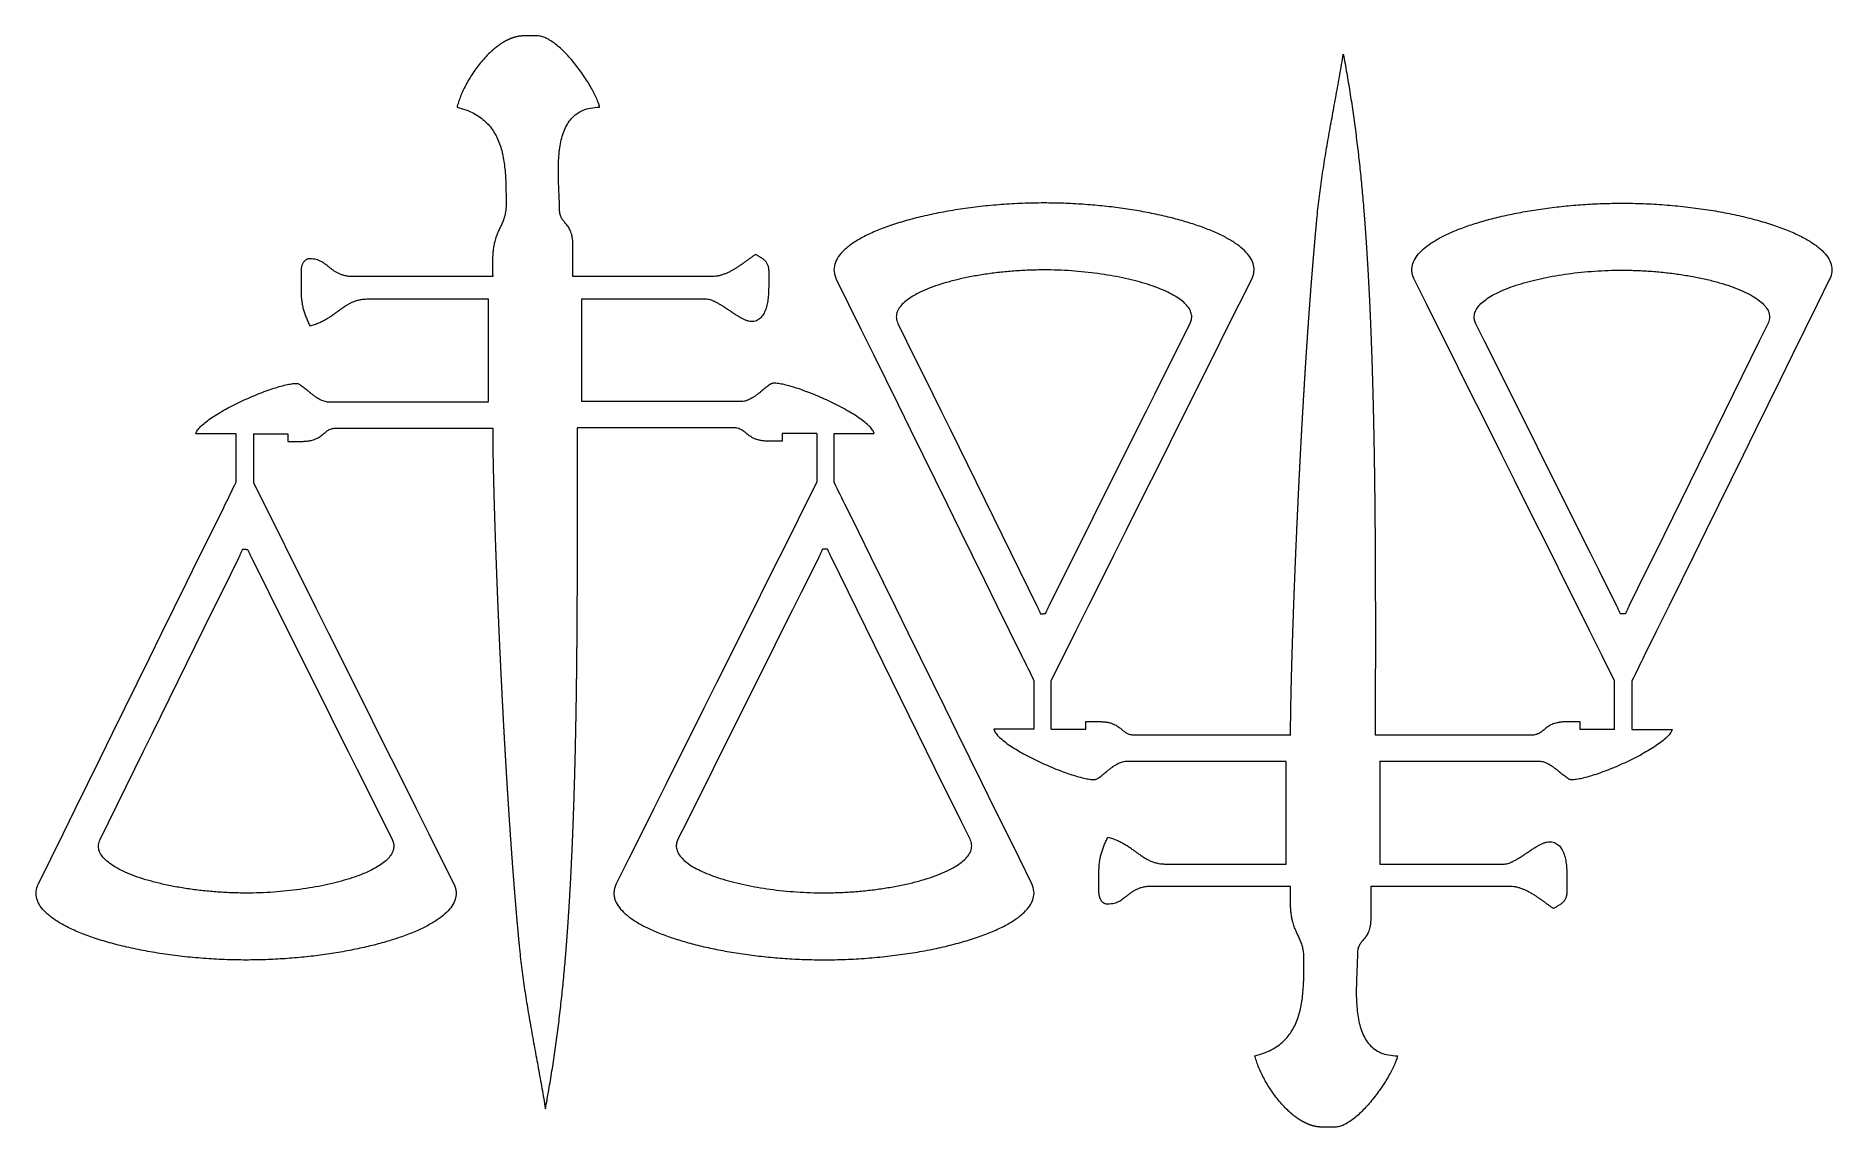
# Model space of a CAD drawing. Header units: millimetres. Extents: x -1287 to -404, y 154 to 690.
import ezdxf

# ---------------------------------------------------------------- set-up
doc = ezdxf.new("R2010")
doc.units = ezdxf.units.MM
doc.header["$MEASUREMENT"] = 0
doc.layers.add('Camada 1', color=7, linetype='Continuous')

msp = doc.modelspace()

# ---------------------------------------------------------------- linework, layer by layer
at = {"layer": 'Camada 1', "lineweight": 9}
for points, knots in [([(-1018.339, 510.6523), (-1018.339, 510.6523), (-1018.339, 510.7206), (-1018.339, 510.7206), (-1018.339, 510.7206), (-1018.339, 510.7206), (-1018.339, 510.7746), (-1018.339, 510.7746), (-1018.339, 510.7746), (-1018.339, 510.7746), (-1018.339, 510.7854), (-1018.339, 510.7854), (-1018.339, 510.7854), (-1018.339, 510.7854), (-1018.339, 513.8014), (-1018.339, 513.8014), (-1018.339, 513.8014), (-1018.339, 513.8014), (-1018.339, 516.9498), (-1018.339, 516.9498), (-1018.339, 516.9498), (-1018.339, 516.9498), (-1018.339, 520.0977), (-1018.339, 520.0977), (-1018.339, 520.0977), (-1018.339, 520.0977), (-1018.339, 523.2467), (-1018.339, 523.2467), (-1018.339, 523.2467), (-1018.339, 523.2467), (-1018.339, 526.395), (-1018.339, 526.395), (-1018.339, 526.395), (-1018.339, 526.395), (-1018.339, 529.5435), (-1018.339, 529.5435), (-1018.339, 529.5435), (-1018.339, 529.5435), (-1018.339, 532.6919), (-1018.339, 532.6919), (-1018.339, 532.6919), (-1018.339, 532.6919), (-1018.339, 535.8404), (-1018.339, 535.8404), (-1018.339, 535.8404), (-1018.339, 535.8404), (-1018.339, 538.9887), (-1018.339, 538.9887), (-1018.339, 538.9887), (-1018.339, 538.9887), (-1018.339, 542.1372), (-1018.339, 542.1372), (-1018.339, 542.1372), (-1018.339, 542.1372), (-1018.339, 545.2858), (-1018.339, 545.2858), (-1018.339, 545.2858), (-1018.339, 545.2858), (-1018.339, 548.4341), (-1018.339, 548.4341), (-1018.339, 548.4341), (-1018.339, 548.4341), (-1018.339, 551.5825), (-1018.339, 551.5825), (-1018.339, 551.5825), (-1018.339, 551.5825), (-1018.339, 554.7311), (-1018.339, 554.7311), (-1018.339, 554.7311), (-1018.339, 554.7311), (-1018.339, 557.8795), (-1018.339, 557.8795), (-1018.339, 557.8795), (-1018.339, 557.8795), (-1018.339, 561.0279), (-1018.339, 561.0279), (-1018.339, 561.0279), (-1018.339, 561.0279), (-1014.5061, 561.0279), (-1014.5061, 561.0279), (-1014.5061, 561.0279), (-1014.5061, 561.0279), (-1010.6734, 561.0279), (-1010.6734, 561.0279), (-1010.6734, 561.0279), (-1010.6734, 561.0279), (-1006.8405, 561.0279), (-1006.8405, 561.0279), (-1006.8405, 561.0279), (-1006.8405, 561.0279), (-1003.0077, 561.0279), (-1003.0077, 561.0279), (-1003.0077, 561.0279), (-1003.0077, 561.0279), (-999.1748, 561.0279), (-999.1748, 561.0279), (-999.1748, 561.0279), (-999.1748, 561.0279), (-995.3419, 561.0279), (-995.3419, 561.0279), (-995.3419, 561.0279), (-995.3419, 561.0279), (-991.5091, 561.0279), (-991.5091, 561.0279), (-991.5091, 561.0279), (-991.5091, 561.0279), (-987.6762, 561.0279), (-987.6762, 561.0279), (-987.6762, 561.0279), (-987.6762, 561.0279), (-983.8434, 561.0279), (-983.8434, 561.0279), (-983.8434, 561.0279), (-983.8434, 561.0279), (-980.0105, 561.0279), (-980.0105, 561.0279), (-980.0105, 561.0279), (-980.0105, 561.0279), (-976.1775, 561.0279), (-976.1775, 561.0279), (-976.1775, 561.0279), (-976.1775, 561.0279), (-972.3447, 561.0279), (-972.3447, 561.0279), (-972.3447, 561.0279), (-972.3447, 561.0279), (-968.5118, 561.0279), (-968.5118, 561.0279), (-968.5118, 561.0279), (-968.5118, 561.0279), (-964.679, 561.0279), (-964.679, 561.0279), (-964.679, 561.0279), (-964.679, 561.0279), (-960.8461, 561.0279), (-960.8461, 561.0279), (-960.8461, 561.0279), (-960.8461, 561.0279), (-957.0134, 561.0279), (-957.0134, 561.0279), (-957.0134, 561.0279), (-956.6703, 561.0279), (-956.3063, 560.9852), (-955.9236, 560.9047), (-955.9236, 560.9047), (-955.5409, 560.8247), (-955.1394, 560.7069), (-954.7221, 560.5572), (-954.7221, 560.5572), (-954.3047, 560.4073), (-953.8714, 560.2257), (-953.425, 560.0171), (-953.425, 560.0171), (-952.9785, 559.8092), (-952.5186, 559.5734), (-952.0481, 559.3167), (-952.0481, 559.3167), (-951.5777, 559.06), (-951.0965, 558.7817), (-950.6075, 558.4882), (-950.6075, 558.4882), (-950.1185, 558.1936), (-949.6211, 557.8833), (-949.1189, 557.5627), (-949.1189, 557.5627), (-948.6165, 557.2423), (-948.1087, 556.9105), (-947.5984, 556.5738), (-947.5984, 556.5738), (-947.0882, 556.237), (-946.5752, 555.8943), (-946.0622, 555.5522), (-946.0622, 555.5522), (-945.5491, 555.2102), (-945.0362, 554.8674), (-944.5259, 554.5307), (-944.5259, 554.5307), (-944.0156, 554.194), (-943.5076, 553.8621), (-943.0054, 553.5417), (-943.0054, 553.5417), (-942.5031, 553.2211), (-942.006, 552.9108), (-941.5169, 552.6168), (-941.5169, 552.6168), (-941.0278, 552.3227), (-940.5466, 552.0444), (-940.0761, 551.7878), (-940.0761, 551.7878), (-939.6057, 551.531), (-939.1458, 551.2958), (-938.6994, 551.0873), (-938.6994, 551.0873), (-938.2528, 550.8786), (-937.8193, 550.6965), (-937.4021, 550.5474), (-937.4021, 550.5474), (-936.9848, 550.3976), (-936.5834, 550.2797), (-936.2007, 550.1998), (-936.2007, 550.1998), (-935.818, 550.1197), (-935.4539, 550.0766), (-935.111, 550.0766), (-935.111, 550.0766), (-934.6303, 550.0766), (-934.1752, 550.1144), (-933.7448, 550.1873), (-933.7448, 550.1873), (-933.3146, 550.2606), (-932.9087, 550.3691), (-932.5263, 550.5095), (-932.5263, 550.5095), (-932.1434, 550.6499), (-931.784, 550.8227), (-931.4463, 551.0249), (-931.4463, 551.0249), (-931.1087, 551.2272), (-930.7927, 551.4588), (-930.4973, 551.717), (-930.4973, 551.717), (-930.2019, 551.9752), (-929.9267, 552.2599), (-929.6709, 552.5688), (-929.6709, 552.5688), (-929.4151, 552.8769), (-929.1782, 553.2098), (-928.9591, 553.5632), (-928.9591, 553.5632), (-928.74, 553.9161), (-928.5386, 554.2906), (-928.3536, 554.6829), (-928.3536, 554.6829), (-928.1688, 555.0751), (-927.9999, 555.4859), (-927.8464, 555.9116), (-927.8464, 555.9116), (-927.693, 556.3371), (-927.5543, 556.778), (-927.4296, 557.231), (-927.4296, 557.231), (-927.3046, 557.6841), (-927.1934, 558.15), (-927.0945, 558.6251), (-927.0945, 558.6251), (-926.9955, 559.1001), (-926.9088, 559.5852), (-926.8332, 560.0766), (-926.8332, 560.0766), (-926.7575, 560.568), (-926.6929, 561.0666), (-926.6378, 561.5689), (-926.6378, 561.5689), (-926.5827, 562.0704), (-926.537, 562.5765), (-926.4997, 563.0836), (-926.4997, 563.0836), (-926.4627, 563.5902), (-926.4335, 564.0987), (-926.4114, 564.6048), (-926.4114, 564.6048), (-926.3894, 565.1109), (-926.3742, 565.6154), (-926.3644, 566.1157), (-926.3644, 566.1157), (-926.3547, 566.6154), (-926.3504, 567.1102), (-926.3504, 567.5982), (-926.3504, 567.5982), (-926.3504, 567.5982), (-926.3504, 568.0089), (-926.3504, 568.0089), (-926.3504, 568.0089), (-926.3504, 568.0089), (-926.3504, 568.4193), (-926.3504, 568.4193), (-926.3504, 568.4193), (-926.3504, 568.4193), (-926.3504, 568.8297), (-926.3504, 568.8297), (-926.3504, 568.8297), (-926.3504, 568.8297), (-926.3504, 569.2406), (-926.3504, 569.2406), (-926.3504, 569.2406), (-926.3504, 569.2406), (-926.3504, 569.6515), (-926.3504, 569.6515), (-926.3504, 569.6515), (-926.3504, 569.6515), (-926.3504, 570.0619), (-926.3504, 570.0619), (-926.3504, 570.0619), (-926.3504, 570.0619), (-926.3504, 570.4726), (-926.3504, 570.4726), (-926.3504, 570.4726), (-926.3504, 570.4726), (-926.3504, 570.8835), (-926.3504, 570.8835), (-926.3504, 570.8835), (-926.3504, 570.8835), (-926.3504, 571.2939), (-926.3504, 571.2939), (-926.3504, 571.2939), (-926.3504, 571.2939), (-926.3504, 571.7047), (-926.3504, 571.7047), (-926.3504, 571.7047), (-926.3504, 571.7047), (-926.3504, 572.115), (-926.3504, 572.115), (-926.3504, 572.115), (-926.3504, 572.115), (-926.3504, 572.5259), (-926.3504, 572.5259), (-926.3504, 572.5259), (-926.3504, 572.5259), (-926.3504, 572.9363), (-926.3504, 572.9363), (-926.3504, 572.9363), (-926.3504, 572.9363), (-926.3504, 573.3472), (-926.3504, 573.3472), (-926.3504, 573.3472), (-926.3504, 573.3472), (-926.3504, 573.7581), (-926.3504, 573.7581), (-926.3504, 573.7581), (-926.3504, 573.7581), (-926.3504, 574.1685), (-926.3504, 574.1685), (-926.3504, 574.1685), (-926.3504, 574.5346), (-926.3627, 574.8802), (-926.3867, 575.2071), (-926.3867, 575.2071), (-926.4106, 575.534), (-926.4465, 575.8423), (-926.4929, 576.1333), (-926.4929, 576.1333), (-926.5394, 576.424), (-926.5971, 576.6983), (-926.6647, 576.9565), (-926.6647, 576.9565), (-926.7323, 577.2152), (-926.8102, 577.4582), (-926.8974, 577.6879), (-926.8974, 577.6879), (-926.9849, 577.9173), (-927.082, 578.1326), (-927.1877, 578.3364), (-927.1877, 578.3364), (-927.2934, 578.5402), (-927.4081, 578.7316), (-927.5304, 578.9127), (-927.5304, 578.9127), (-927.6529, 579.0938), (-927.7838, 579.2652), (-927.9218, 579.427), (-927.9218, 579.427), (-928.0597, 579.5896), (-928.2053, 579.7433), (-928.3572, 579.8896), (-928.3572, 579.8896), (-928.5091, 580.0363), (-928.6677, 580.1758), (-928.8324, 580.3103), (-928.8324, 580.3103), (-928.9971, 580.4441), (-929.1679, 580.5734), (-929.3436, 580.6985), (-929.3436, 580.6985), (-929.5192, 580.8241), (-929.7006, 580.9459), (-929.886, 581.0656), (-929.886, 581.0656), (-930.0719, 581.1855), (-930.2621, 581.3037), (-930.4559, 581.4211), (-930.4559, 581.4211), (-930.6497, 581.5389), (-930.8477, 581.6563), (-931.0483, 581.7749), (-931.0483, 581.7749), (-931.2493, 581.8937), (-931.4533, 582.0144), (-931.6596, 582.1376), (-931.6596, 582.1376), (-931.8656, 582.2609), (-932.0743, 582.3876), (-932.2849, 582.5191), (-932.2849, 582.5191), (-932.4955, 582.6507), (-932.7076, 582.7866), (-932.9207, 582.9295), (-932.9207, 582.9295), (-933.2796, 582.6889), (-933.6464, 582.4356), (-934.0194, 582.1727), (-934.0194, 582.1727), (-934.3928, 581.9094), (-934.7732, 581.6354), (-935.1603, 581.3547), (-935.1603, 581.3547), (-935.5474, 581.0736), (-935.9416, 580.7843), (-936.3418, 580.4903), (-936.3418, 580.4903), (-936.7428, 580.1963), (-937.15, 579.8974), (-937.5635, 579.5955), (-937.5635, 579.5955), (-937.9768, 579.2935), (-938.3967, 578.9896), (-938.8228, 578.6849), (-938.8228, 578.6849), (-939.2489, 578.3806), (-939.6813, 578.0758), (-940.1193, 577.7738), (-940.1193, 577.7738), (-940.5571, 577.472), (-941.0011, 577.172), (-941.4511, 576.8776), (-941.4511, 576.8776), (-941.9006, 576.583), (-942.3563, 576.2933), (-942.8172, 576.0113), (-942.8172, 576.0113), (-943.2781, 575.7293), (-943.7447, 575.455), (-944.2162, 575.1905), (-944.2162, 575.1905), (-944.6879, 574.9259), (-945.165, 574.671), (-945.6469, 574.4291), (-945.6469, 574.4291), (-946.1291, 574.1872), (-946.6162, 573.9578), (-947.1081, 573.7434), (-947.1081, 573.7434), (-947.6, 573.5293), (-948.097, 573.3294), (-948.5982, 573.1484), (-948.5982, 573.1484), (-949.0996, 572.9667), (-949.6059, 572.8029), (-950.1163, 572.659), (-950.1163, 572.659), (-950.6265, 572.5158), (-951.1417, 572.392), (-951.6606, 572.2913), (-951.6606, 572.2913), (-952.1796, 572.1902), (-952.703, 572.1122), (-953.2299, 572.0592), (-953.2299, 572.0592), (-953.7572, 572.0062), (-954.2881, 571.978), (-954.823, 571.978), (-954.823, 571.978), (-954.823, 571.978), (-959.0667, 571.978), (-959.0667, 571.978), (-959.0667, 571.978), (-959.0667, 571.978), (-963.3102, 571.978), (-963.3102, 571.978), (-963.3102, 571.978), (-963.3102, 571.978), (-967.5538, 571.978), (-967.5538, 571.978), (-967.5538, 571.978), (-967.5538, 571.978), (-971.7974, 571.978), (-971.7974, 571.978), (-971.7974, 571.978), (-971.7974, 571.978), (-976.0409, 571.978), (-976.0409, 571.978), (-976.0409, 571.978), (-976.0409, 571.978), (-980.2843, 571.978), (-980.2843, 571.978), (-980.2843, 571.978), (-980.2843, 571.978), (-984.528, 571.978), (-984.528, 571.978), (-984.528, 571.978), (-984.528, 571.978), (-988.7713, 571.978), (-988.7713, 571.978), (-988.7713, 571.978), (-988.7713, 571.978), (-993.0149, 571.978), (-993.0149, 571.978), (-993.0149, 571.978), (-993.0149, 571.978), (-997.2585, 571.978), (-997.2585, 571.978), (-997.2585, 571.978), (-997.2585, 571.978), (-1001.5021, 571.978), (-1001.5021, 571.978), (-1001.5021, 571.978), (-1001.5021, 571.978), (-1005.7455, 571.978), (-1005.7455, 571.978), (-1005.7455, 571.978), (-1005.7455, 571.978), (-1009.9892, 571.978), (-1009.9892, 571.978), (-1009.9892, 571.978), (-1009.9892, 571.978), (-1014.2327, 571.978), (-1014.2327, 571.978), (-1014.2327, 571.978), (-1014.2327, 571.978), (-1018.4761, 571.978), (-1018.4761, 571.978), (-1018.4761, 571.978), (-1018.4761, 571.978), (-1022.7197, 571.978), (-1022.7197, 571.978), (-1022.7197, 571.978), (-1022.7197, 571.978), (-1022.7197, 572.9363), (-1022.7197, 572.9363), (-1022.7197, 572.9363), (-1022.7197, 572.9363), (-1022.7197, 573.8945), (-1022.7197, 573.8945), (-1022.7197, 573.8945), (-1022.7197, 573.8945), (-1022.7197, 574.8526), (-1022.7197, 574.8526), (-1022.7197, 574.8526), (-1022.7197, 574.8526), (-1022.7197, 575.8108), (-1022.7197, 575.8108), (-1022.7197, 575.8108), (-1022.7197, 575.8108), (-1022.7197, 576.7689), (-1022.7197, 576.7689), (-1022.7197, 576.7689), (-1022.7197, 576.7689), (-1022.7197, 577.7277), (-1022.7197, 577.7277), (-1022.7197, 577.7277), (-1022.7197, 577.7277), (-1022.7197, 578.686), (-1022.7197, 578.686), (-1022.7197, 578.686), (-1022.7197, 578.686), (-1022.7197, 579.6441), (-1022.7197, 579.6441), (-1022.7197, 579.6441), (-1022.7197, 579.6441), (-1022.7197, 580.6023), (-1022.7197, 580.6023), (-1022.7197, 580.6023), (-1022.7197, 580.6023), (-1022.7197, 581.5609), (-1022.7197, 581.5609), (-1022.7197, 581.5609), (-1022.7197, 581.5609), (-1022.7197, 582.5191), (-1022.7197, 582.5191), (-1022.7197, 582.5191), (-1022.7197, 582.5191), (-1022.7197, 583.4772), (-1022.7197, 583.4772), (-1022.7197, 583.4772), (-1022.7197, 583.4772), (-1022.7197, 584.4354), (-1022.7197, 584.4354), (-1022.7197, 584.4354), (-1022.7197, 584.4354), (-1022.7197, 585.3937), (-1022.7197, 585.3937), (-1022.7197, 585.3937), (-1022.7197, 585.3937), (-1022.7197, 586.3518), (-1022.7197, 586.3518), (-1022.7197, 586.3518), (-1022.7197, 586.3518), (-1022.7197, 587.3106), (-1022.7197, 587.3106), (-1022.7197, 587.3106), (-1022.7197, 588.0448), (-1022.7454, 588.7286), (-1022.7934, 589.3657), (-1022.7934, 589.3657), (-1022.8413, 590.0023), (-1022.9123, 590.594), (-1023.002, 591.144), (-1023.002, 591.144), (-1023.0919, 591.6944), (-1023.2009, 592.2039), (-1023.3258, 592.6781), (-1023.3258, 592.6781), (-1023.451, 593.1518), (-1023.5923, 593.5906), (-1023.7461, 593.999), (-1023.7461, 593.999), (-1023.9001, 594.4076), (-1024.0669, 594.7859), (-1024.2435, 595.1394), (-1024.2435, 595.1394), (-1024.42, 595.4927), (-1024.6061, 595.8212), (-1024.7985, 596.1299), (-1024.7985, 596.1299), (-1024.9909, 596.4392), (-1025.1898, 596.7288), (-1025.3918, 597.0037), (-1025.3918, 597.0037), (-1025.5938, 597.279), (-1025.7998, 597.5397), (-1026.0048, 597.7916), (-1026.0048, 597.7916), (-1026.2099, 598.0433), (-1026.4152, 598.2863), (-1026.6174, 598.5258), (-1026.6174, 598.5258), (-1026.8197, 598.7649), (-1027.0186, 599.0006), (-1027.2111, 599.2382), (-1027.2111, 599.2382), (-1027.4036, 599.4753), (-1027.5898, 599.7144), (-1027.7661, 599.9602), (-1027.7661, 599.9602), (-1027.9427, 600.2061), (-1028.1096, 600.459), (-1028.2634, 600.7241), (-1028.2634, 600.7241), (-1028.4173, 600.9892), (-1028.5584, 601.2663), (-1028.6834, 601.5609), (-1028.6834, 601.5609), (-1028.8084, 601.8559), (-1028.9177, 602.1686), (-1029.0076, 602.5039), (-1029.0076, 602.5039), (-1029.0974, 602.8392), (-1029.1677, 603.197), (-1029.216, 603.5834), (-1029.216, 603.5834), (-1029.2642, 603.9696), (-1029.2899, 604.3839), (-1029.2899, 604.8322), (-1029.2899, 604.8322), (-1029.2899, 605.8673), (-1029.3126, 606.9698), (-1029.3485, 608.1272), (-1029.3485, 608.1272), (-1029.3845, 609.2847), (-1029.4342, 610.4972), (-1029.4882, 611.752), (-1029.4882, 611.752), (-1029.5422, 613.0069), (-1029.6007, 614.3044), (-1029.6545, 615.6313), (-1029.6545, 615.6313), (-1029.7083, 616.9584), (-1029.7579, 618.3157), (-1029.7934, 619.6906), (-1029.7934, 619.6906), (-1029.8291, 621.065), (-1029.8509, 622.4577), (-1029.8505, 623.8548), (-1029.8505, 623.8548), (-1029.85, 625.2522), (-1029.8266, 626.6546), (-1029.7719, 628.0497), (-1029.7719, 628.0497), (-1029.717, 629.4443), (-1029.6303, 630.832), (-1029.5031, 632.1999), (-1029.5031, 632.1999), (-1029.3757, 633.5676), (-1029.2077, 634.9154), (-1028.9899, 636.2305), (-1028.9899, 636.2305), (-1028.772, 637.5461), (-1028.5044, 638.8293), (-1028.1782, 640.0671), (-1028.1782, 640.0671), (-1027.8516, 641.3051), (-1027.4665, 642.4989), (-1027.0132, 643.6354), (-1027.0132, 643.6354), (-1026.5604, 644.7717), (-1026.0392, 645.8502), (-1025.4415, 646.8593), (-1025.4415, 646.8593), (-1024.8437, 647.8684), (-1024.1691, 648.8081), (-1023.4085, 649.6651), (-1023.4085, 649.6651), (-1022.6479, 650.5222), (-1021.8013, 651.2971), (-1020.8599, 651.977), (-1020.8599, 651.977), (-1019.9184, 652.6576), (-1018.8818, 653.2431), (-1017.7415, 653.7216), (-1017.7415, 653.7216), (-1016.6011, 654.1998), (-1015.3565, 654.5713), (-1013.9989, 654.8232), (-1013.9989, 654.8232), (-1012.6415, 655.0745), (-1011.1708, 655.207), (-1009.5781, 655.207), (-1009.5781, 655.207), (-1009.7265, 655.8442), (-1009.9342, 656.5387), (-1010.1957, 657.2804), (-1010.1957, 657.2804), (-1010.4571, 658.0226), (-1010.7728, 658.8125), (-1011.1366, 659.6397), (-1011.1366, 659.6397), (-1011.5003, 660.4672), (-1011.9125, 661.3326), (-1012.3681, 662.2264), (-1012.3681, 662.2264), (-1012.8236, 663.1205), (-1013.3224, 664.0432), (-1013.8585, 664.9837), (-1013.8585, 664.9837), (-1014.3948, 665.9241), (-1014.9689, 666.8838), (-1015.5755, 667.8523), (-1015.5755, 667.8523), (-1016.1821, 668.8208), (-1016.8214, 669.7981), (-1017.4874, 670.7749), (-1017.4874, 670.7749), (-1018.1536, 671.7518), (-1018.8469, 672.7282), (-1019.5618, 673.6942), (-1019.5618, 673.6942), (-1020.2766, 674.6602), (-1021.0132, 675.6159), (-1021.7661, 676.5515), (-1021.7661, 676.5515), (-1022.5191, 677.4876), (-1023.2884, 678.403), (-1024.0688, 679.2896), (-1024.0688, 679.2896), (-1024.8492, 680.1755), (-1025.6407, 681.0327), (-1026.4377, 681.8504), (-1026.4377, 681.8504), (-1027.2347, 682.6677), (-1028.0376, 683.4463), (-1028.8407, 684.1757), (-1028.8407, 684.1757), (-1029.6439, 684.905), (-1030.4473, 685.5859), (-1031.2457, 686.208), (-1031.2457, 686.208), (-1032.0436, 686.8299), (-1032.8372, 687.3939), (-1033.6201, 687.8892), (-1033.6201, 687.8892), (-1034.4031, 688.3849), (-1035.1756, 688.8124), (-1035.9323, 689.1619), (-1035.9323, 689.1619), (-1036.689, 689.512), (-1037.4301, 689.7838), (-1038.1501, 689.9686), (-1038.1501, 689.9686), (-1038.87, 690.1525), (-1039.5689, 690.2497), (-1040.2413, 690.2497), (-1040.2413, 690.2497), (-1040.2413, 690.2497), (-1040.6517, 690.2497), (-1040.6517, 690.2497), (-1040.6517, 690.2497), (-1040.6517, 690.2497), (-1041.0626, 690.2497), (-1041.0626, 690.2497), (-1041.0626, 690.2497), (-1041.0626, 690.2497), (-1041.4732, 690.2497), (-1041.4732, 690.2497), (-1041.4732, 690.2497), (-1041.4732, 690.2497), (-1041.8839, 690.2497), (-1041.8839, 690.2497), (-1041.8839, 690.2497), (-1041.8839, 690.2497), (-1042.2946, 690.2497), (-1042.2946, 690.2497), (-1042.2946, 690.2497), (-1042.2946, 690.2497), (-1042.7053, 690.2497), (-1042.7053, 690.2497), (-1042.7053, 690.2497), (-1042.7053, 690.2497), (-1043.1158, 690.2497), (-1043.1158, 690.2497), (-1043.1158, 690.2497), (-1043.1158, 690.2497), (-1043.5264, 690.2497), (-1043.5264, 690.2497), (-1043.5264, 690.2497), (-1043.5264, 690.2497), (-1043.9369, 690.2497), (-1043.9369, 690.2497), (-1043.9369, 690.2497), (-1043.9369, 690.2497), (-1044.3477, 690.2497), (-1044.3477, 690.2497), (-1044.3477, 690.2497), (-1044.3477, 690.2497), (-1044.7584, 690.2497), (-1044.7584, 690.2497), (-1044.7584, 690.2497), (-1044.7584, 690.2497), (-1045.169, 690.2497), (-1045.169, 690.2497), (-1045.169, 690.2497), (-1045.169, 690.2497), (-1045.5796, 690.2497), (-1045.5796, 690.2497), (-1045.5796, 690.2497), (-1045.5796, 690.2497), (-1045.9904, 690.2497), (-1045.9904, 690.2497), (-1045.9904, 690.2497), (-1045.9904, 690.2497), (-1046.401, 690.2497), (-1046.401, 690.2497), (-1046.401, 690.2497), (-1046.401, 690.2497), (-1046.8116, 690.2497), (-1046.8116, 690.2497), (-1046.8116, 690.2497), (-1046.8697, 690.2497), (-1046.9274, 690.2493), (-1046.9854, 690.2487), (-1046.9854, 690.2487), (-1047.0431, 690.2477), (-1047.1014, 690.2469), (-1047.1593, 690.2458), (-1047.1593, 690.2458), (-1047.2172, 690.2438), (-1047.2756, 690.2423), (-1047.3333, 690.2404), (-1047.3333, 690.2404), (-1047.3912, 690.2384), (-1047.4493, 690.236), (-1047.5073, 690.2336), (-1047.5073, 690.2336), (-1047.5649, 690.2311), (-1047.6231, 690.2281), (-1047.6812, 690.2247), (-1047.6812, 690.2247), (-1047.7391, 690.2211), (-1047.7971, 690.2178), (-1047.8549, 690.2134), (-1047.8549, 690.2134), (-1047.913, 690.2095), (-1047.9711, 690.2051), (-1048.029, 690.2006), (-1048.029, 690.2006), (-1048.0869, 690.1958), (-1048.1449, 690.1909), (-1048.2028, 690.1854), (-1048.2028, 690.1854), (-1048.2608, 690.1805), (-1048.3188, 690.1746), (-1048.3766, 690.1688), (-1048.3766, 690.1688), (-1048.4346, 690.1628), (-1048.4928, 690.1563), (-1048.5505, 690.1499), (-1048.5505, 690.1499), (-1048.6082, 690.1438), (-1048.6664, 690.1363), (-1048.7241, 690.1294), (-1048.7241, 690.1294), (-1048.7821, 690.122), (-1048.8403, 690.1143), (-1048.898, 690.1063), (-1048.898, 690.1063), (-1048.9557, 690.099), (-1049.0139, 690.0906), (-1049.0719, 690.0822), (-1049.0719, 690.0822), (-1049.1296, 690.074), (-1049.1877, 690.0645), (-1049.2454, 690.0558), (-1049.2454, 690.0558), (-1049.3034, 690.0465), (-1049.3611, 690.0372), (-1049.4189, 690.0274), (-1049.4189, 690.0274), (-1049.4768, 690.0175), (-1049.535, 690.0077), (-1049.5926, 689.9974), (-1049.5926, 689.9974), (-1049.6504, 689.9872), (-1049.7083, 689.9763), (-1049.7661, 689.9654), (-1049.7661, 689.9654), (-1049.8238, 689.9541), (-1049.8818, 689.9428), (-1049.9395, 689.9317), (-1049.9395, 689.9317), (-1049.9973, 689.9198), (-1050.0552, 689.908), (-1050.1129, 689.8958), (-1050.1129, 689.8958), (-1050.1709, 689.8835), (-1050.2287, 689.8713), (-1050.2865, 689.8585), (-1050.2865, 689.8585), (-1050.344, 689.8453), (-1050.4022, 689.8326), (-1050.4597, 689.8187), (-1050.4597, 689.8187), (-1050.5175, 689.8055), (-1050.5756, 689.7918), (-1050.6331, 689.778), (-1050.6331, 689.778), (-1050.6907, 689.7638), (-1050.7484, 689.7495), (-1050.8062, 689.7346), (-1050.8062, 689.7346), (-1050.8638, 689.7206), (-1050.9219, 689.7052), (-1050.9791, 689.6907), (-1050.9791, 689.6907), (-1051.0369, 689.6753), (-1051.0947, 689.6597), (-1051.1522, 689.644), (-1051.1522, 689.644), (-1051.2096, 689.6283), (-1051.2677, 689.6121), (-1051.3252, 689.5958), (-1051.3252, 689.5958), (-1051.3827, 689.5796), (-1051.4405, 689.563), (-1051.4979, 689.5457), (-1051.4979, 689.5457), (-1051.5555, 689.5291), (-1051.6133, 689.5114), (-1051.6708, 689.4942), (-1051.6708, 689.4942), (-1051.7281, 689.4766), (-1051.7857, 689.4588), (-1051.8431, 689.4407), (-1051.8431, 689.4407), (-1051.9007, 689.4225), (-1051.9581, 689.4044), (-1052.0156, 689.3859), (-1052.0156, 689.3859), (-1052.0731, 689.3673), (-1052.1307, 689.348), (-1052.188, 689.3288), (-1052.188, 689.3288), (-1052.2452, 689.3098), (-1052.3028, 689.2899), (-1052.3601, 689.2703), (-1052.3601, 689.2703), (-1052.4174, 689.2509), (-1052.475, 689.2312), (-1052.5324, 689.211), (-1052.5324, 689.211), (-1052.5897, 689.1904), (-1052.6472, 689.1697), (-1052.7043, 689.1491), (-1052.7043, 689.1491), (-1052.7615, 689.1281), (-1052.819, 689.1071), (-1052.8761, 689.0858), (-1052.8761, 689.0858), (-1052.9333, 689.0643), (-1052.9909, 689.0427), (-1053.0478, 689.0205), (-1053.0478, 689.0205), (-1053.105, 688.9989), (-1053.1623, 688.9764), (-1053.2193, 688.9537), (-1053.2193, 688.9537), (-1053.2766, 688.9311), (-1053.3337, 688.9087), (-1053.3906, 688.8857), (-1053.3906, 688.8857), (-1053.4479, 688.8625), (-1053.505, 688.8389), (-1053.5621, 688.8158), (-1053.5621, 688.8158), (-1053.6192, 688.7923), (-1053.6765, 688.7683), (-1053.7333, 688.7443), (-1053.7333, 688.7443), (-1053.7901, 688.7201), (-1053.8472, 688.6956), (-1053.9041, 688.671), (-1053.9041, 688.671), (-1053.9611, 688.6465), (-1054.0183, 688.6215), (-1054.0749, 688.5965), (-1054.0749, 688.5965), (-1054.1317, 688.5715), (-1054.1888, 688.5459), (-1054.2457, 688.5203), (-1054.2457, 688.5203), (-1054.3024, 688.4949), (-1054.3595, 688.4688), (-1054.4161, 688.4429), (-1054.4161, 688.4429), (-1054.4728, 688.4163), (-1054.5298, 688.3902), (-1054.5864, 688.3633), (-1054.5864, 688.3633), (-1054.643, 688.3367), (-1054.7001, 688.3097), (-1054.7566, 688.2828), (-1054.7566, 688.2828), (-1054.8133, 688.2552), (-1054.8702, 688.2282), (-1054.9267, 688.2003), (-1054.9267, 688.2003), (-1054.9832, 688.1727), (-1055.0397, 688.1444), (-1055.0963, 688.1164), (-1055.0963, 688.1164), (-1055.1528, 688.0884), (-1055.2094, 688.06), (-1055.2659, 688.0314), (-1055.2659, 688.0314), (-1055.3223, 688.0024), (-1055.379, 687.9735), (-1055.4351, 687.9446), (-1055.4351, 687.9446), (-1055.4916, 687.915), (-1055.548, 687.8856), (-1055.6044, 687.8562), (-1055.6044, 687.8562), (-1055.6606, 687.8263), (-1055.717, 687.7963), (-1055.7732, 687.7664), (-1055.7732, 687.7664), (-1055.8297, 687.736), (-1055.8857, 687.7055), (-1055.9421, 687.6751), (-1055.9421, 687.6751), (-1055.9982, 687.6447), (-1056.0547, 687.6132), (-1056.1106, 687.5823), (-1056.1106, 687.5823), (-1056.1665, 687.5514), (-1056.2227, 687.52), (-1056.2788, 687.4886), (-1056.2788, 687.4886), (-1056.3349, 687.4566), (-1056.3911, 687.4247), (-1056.447, 687.3934), (-1056.447, 687.3934), (-1056.5028, 687.3609), (-1056.5591, 687.329), (-1056.6147, 687.2967), (-1056.6147, 687.2967), (-1056.6708, 687.2642), (-1056.7267, 687.2309), (-1056.7825, 687.198), (-1056.7825, 687.198), (-1056.8382, 687.1651), (-1056.8942, 687.1321), (-1056.9499, 687.0982), (-1056.9499, 687.0982), (-1057.0056, 687.065), (-1057.0614, 687.031), (-1057.117, 686.9977), (-1057.117, 686.9977), (-1057.1725, 686.9637), (-1057.2283, 686.9294), (-1057.2842, 686.8951), (-1057.2842, 686.8951), (-1057.3394, 686.8613), (-1057.3951, 686.8264), (-1057.4508, 686.7917), (-1057.4508, 686.7917), (-1057.5061, 686.7571), (-1057.5617, 686.7218), (-1057.6171, 686.6865), (-1057.6171, 686.6865), (-1057.6726, 686.6515), (-1057.728, 686.6158), (-1057.7831, 686.5806), (-1057.7831, 686.5806), (-1057.8384, 686.5446), (-1057.8937, 686.5089), (-1057.9489, 686.4731), (-1057.9489, 686.4731), (-1058.0042, 686.4366), (-1058.0596, 686.4003), (-1058.1146, 686.364), (-1058.1146, 686.364), (-1058.1698, 686.3277), (-1058.2249, 686.2909), (-1058.2798, 686.254), (-1058.2798, 686.254), (-1058.335, 686.2167), (-1058.3901, 686.1795), (-1058.445, 686.142), (-1058.445, 686.142), (-1058.5, 686.1048), (-1058.5549, 686.067), (-1058.6098, 686.0292), (-1058.6098, 686.0292), (-1058.6647, 685.9914), (-1058.7196, 685.9536), (-1058.7743, 685.9154), (-1058.7743, 685.9154), (-1058.829, 685.8775), (-1058.8841, 685.8388), (-1058.9383, 685.8), (-1058.9383, 685.8), (-1058.9931, 685.7617), (-1059.0477, 685.7229), (-1059.1023, 685.6837), (-1059.1023, 685.6837), (-1059.157, 685.6449), (-1059.2117, 685.6051), (-1059.2661, 685.5659), (-1059.2661, 685.5659), (-1059.3206, 685.5266), (-1059.3753, 685.4867), (-1059.4294, 685.4469), (-1059.4294, 685.4469), (-1059.4837, 685.4072), (-1059.5382, 685.367), (-1059.5924, 685.3273), (-1059.5924, 685.3273), (-1059.6469, 685.2869), (-1059.701, 685.2463), (-1059.7552, 685.2056), (-1059.7552, 685.2056), (-1059.8094, 685.1648), (-1059.8635, 685.1241), (-1059.9177, 685.0833), (-1059.9177, 685.0833), (-1059.9715, 685.042), (-1060.0258, 685.0009), (-1060.0797, 684.9596), (-1060.0797, 684.9596), (-1060.1339, 684.9179), (-1060.1879, 684.8767), (-1060.2417, 684.8351), (-1060.2417, 684.8351), (-1060.2955, 684.7928), (-1060.3493, 684.7504), (-1060.4028, 684.7087), (-1060.4028, 684.7087), (-1060.4566, 684.6666), (-1060.5102, 684.6243), (-1060.5639, 684.5817), (-1060.5639, 684.5817), (-1060.6175, 684.5395), (-1060.6713, 684.4962), (-1060.7245, 684.4536), (-1060.7245, 684.4536), (-1060.7781, 684.411), (-1060.8316, 684.3676), (-1060.885, 684.3244), (-1060.885, 684.3244), (-1060.9386, 684.2807), (-1060.9921, 684.2376), (-1061.0451, 684.1939), (-1061.0451, 684.1939), (-1061.0984, 684.1501), (-1061.1516, 684.1064), (-1061.2045, 684.0628), (-1061.2045, 684.0628), (-1061.2579, 684.0187), (-1061.3112, 683.9745), (-1061.3643, 683.9299), (-1061.3643, 683.9299), (-1061.4174, 683.8856), (-1061.4703, 683.841), (-1061.5232, 683.7964), (-1061.5232, 683.7964), (-1061.5761, 683.7516), (-1061.6294, 683.7069), (-1061.6821, 683.6617), (-1061.6821, 683.6617), (-1061.7349, 683.6171), (-1061.7877, 683.5719), (-1061.8403, 683.5262), (-1061.8403, 683.5262), (-1061.8929, 683.4806), (-1061.9456, 683.435), (-1061.9981, 683.3898), (-1061.9981, 683.3898), (-1062.0505, 683.3442), (-1062.103, 683.2982), (-1062.1557, 683.2518), (-1062.1557, 683.2518), (-1062.2079, 683.2058), (-1062.2606, 683.1596), (-1062.3128, 683.113), (-1062.3128, 683.113), (-1062.3651, 683.0663), (-1062.4174, 683.0197), (-1062.4696, 682.973), (-1062.4696, 682.973), (-1062.5218, 682.9265), (-1062.5739, 682.8797), (-1062.6259, 682.8326), (-1062.6259, 682.8326), (-1062.6781, 682.7856), (-1062.7302, 682.7384), (-1062.782, 682.6907), (-1062.782, 682.6907), (-1062.8338, 682.6437), (-1062.8859, 682.5957), (-1062.9376, 682.5486), (-1062.9376, 682.5486), (-1063.7661, 681.7851), (-1064.5778, 680.9811), (-1065.3691, 680.1447), (-1065.3691, 680.1447), (-1066.1603, 679.3082), (-1066.9319, 678.4384), (-1067.6799, 677.544), (-1067.6799, 677.544), (-1068.4278, 676.6501), (-1069.1528, 675.7302), (-1069.8517, 674.7936), (-1069.8517, 674.7936), (-1070.5504, 673.8567), (-1071.2235, 672.9023), (-1071.867, 671.9384), (-1071.867, 671.9384), (-1072.5104, 670.9746), (-1073.125, 670.0008), (-1073.7074, 669.0256), (-1073.7074, 669.0256), (-1074.2897, 668.0497), (-1074.8404, 667.0719), (-1075.3556, 666.1004), (-1075.3556, 666.1004), (-1075.871, 665.129), (-1076.351, 664.1625), (-1076.7933, 663.2097), (-1076.7933, 663.2097), (-1077.2352, 662.2574), (-1077.6398, 661.3179), (-1078.0029, 660.3999), (-1078.0029, 660.3999), (-1078.3657, 659.4821), (-1078.6879, 658.5853), (-1078.9661, 657.7169), (-1078.9661, 657.7169), (-1079.244, 656.849), (-1079.478, 656.0097), (-1079.6649, 655.207), (-1079.6649, 655.207), (-1078.1421, 654.8521), (-1076.7152, 654.431), (-1075.3788, 653.9485), (-1075.3788, 653.9485), (-1074.0425, 653.4659), (-1072.7958, 652.9214), (-1071.6338, 652.3207), (-1071.6338, 652.3207), (-1070.4717, 651.7204), (-1069.3935, 651.0626), (-1068.3934, 650.3535), (-1068.3934, 650.3535), (-1067.3933, 649.6441), (-1066.4711, 648.8832), (-1065.6209, 648.075), (-1065.6209, 648.075), (-1064.7706, 647.2671), (-1063.9923, 646.412), (-1063.2799, 645.5154), (-1063.2799, 645.5154), (-1062.5675, 644.618), (-1061.9208, 643.6785), (-1061.3339, 642.7017), (-1061.3339, 642.7017), (-1060.7473, 641.7248), (-1060.2199, 640.7107), (-1059.7468, 639.6641), (-1059.7468, 639.6641), (-1059.2733, 638.6175), (-1058.8532, 637.5382), (-1058.4813, 636.4317), (-1058.4813, 636.4317), (-1058.1092, 635.3248), (-1057.7846, 634.1905), (-1057.5018, 633.0331), (-1057.5018, 633.0331), (-1057.2187, 631.8755), (-1056.9769, 630.695), (-1056.771, 629.4967), (-1056.771, 629.4967), (-1056.5648, 628.2984), (-1056.394, 627.0821), (-1056.2526, 625.8525), (-1056.2526, 625.8525), (-1056.1113, 624.6234), (-1055.9993, 623.3805), (-1055.9106, 622.1294), (-1055.9106, 622.1294), (-1055.8219, 620.878), (-1055.7564, 619.619), (-1055.7079, 618.3555), (-1055.7079, 618.3555), (-1055.6596, 617.0925), (-1055.6285, 615.826), (-1055.6085, 614.5605), (-1055.6085, 614.5605), (-1055.5884, 613.295), (-1055.5795, 612.0311), (-1055.5754, 610.773), (-1055.5754, 610.773), (-1055.5716, 609.515), (-1055.5726, 608.2632), (-1055.5726, 607.0219), (-1055.5726, 607.0219), (-1055.5726, 606.5511), (-1055.5872, 606.0969), (-1055.6148, 605.6581), (-1055.6148, 605.6581), (-1055.6421, 605.2194), (-1055.6828, 604.7952), (-1055.7352, 604.3839), (-1055.7352, 604.3839), (-1055.7876, 603.9726), (-1055.8515, 603.5741), (-1055.926, 603.1867), (-1055.926, 603.1867), (-1056.0004, 602.7989), (-1056.0855, 602.4224), (-1056.1791, 602.0551), (-1056.1791, 602.0551), (-1056.2728, 601.6874), (-1056.3758, 601.3286), (-1056.4864, 600.9773), (-1056.4864, 600.9773), (-1056.5969, 600.6258), (-1056.7152, 600.2806), (-1056.8396, 599.9412), (-1056.8396, 599.9412), (-1056.9641, 599.6014), (-1057.0952, 599.2665), (-1057.2309, 598.9352), (-1057.2309, 598.9352), (-1057.3667, 598.6035), (-1057.5075, 598.2746), (-1057.6519, 597.9476), (-1057.6519, 597.9476), (-1057.796, 597.6198), (-1057.9442, 597.2934), (-1058.0944, 596.9664), (-1058.0944, 596.9664), (-1058.2445, 596.6389), (-1058.3971, 596.3106), (-1058.5504, 595.9792), (-1058.5504, 595.9792), (-1058.7039, 595.6484), (-1058.8584, 595.3141), (-1059.0121, 594.9754), (-1059.0121, 594.9754), (-1059.166, 594.6367), (-1059.3196, 594.2926), (-1059.4709, 593.942), (-1059.4709, 593.942), (-1059.6225, 593.5916), (-1059.7722, 593.2342), (-1059.9189, 592.8681), (-1059.9189, 592.8681), (-1060.0654, 592.5019), (-1060.2092, 592.1268), (-1060.3479, 591.7411), (-1060.3479, 591.7411), (-1060.4869, 591.3557), (-1060.6215, 590.9591), (-1060.7498, 590.5497), (-1060.7498, 590.5497), (-1060.8784, 590.1404), (-1061.0015, 589.7182), (-1061.1169, 589.2818), (-1061.1169, 589.2818), (-1061.2092, 588.9323), (-1061.294, 588.5818), (-1061.3717, 588.2293), (-1061.3717, 588.2293), (-1061.4495, 587.8773), (-1061.5205, 587.524), (-1061.585, 587.1692), (-1061.585, 587.1692), (-1061.6496, 586.8142), (-1061.7078, 586.4584), (-1061.76, 586.101), (-1061.76, 586.101), (-1061.8123, 585.7441), (-1061.859, 585.3853), (-1061.9002, 585.0265), (-1061.9002, 585.0265), (-1061.9416, 584.6671), (-1061.9779, 584.307), (-1062.0094, 583.9461), (-1062.0094, 583.9461), (-1062.0409, 583.5853), (-1062.0678, 583.2234), (-1062.0907, 582.8612), (-1062.0907, 582.8612), (-1062.1138, 582.4995), (-1062.1325, 582.1363), (-1062.1476, 581.773), (-1062.1476, 581.773), (-1062.163, 581.4098), (-1062.1753, 581.046), (-1062.184, 580.6822), (-1062.184, 580.6822), (-1062.1929, 580.318), (-1062.1993, 579.9538), (-1062.203, 579.5896), (-1062.203, 579.5896), (-1062.2067, 579.2254), (-1062.208, 578.8607), (-1062.2079, 578.4964), (-1062.2079, 578.4964), (-1062.2078, 578.1322), (-1062.2058, 577.7674), (-1062.2029, 577.4032), (-1062.2029, 577.4032), (-1062.1997, 577.0396), (-1062.1954, 576.6753), (-1062.1908, 576.3121), (-1062.1908, 576.3121), (-1062.1862, 575.9484), (-1062.1809, 575.5855), (-1062.1755, 575.2228), (-1062.1755, 575.2228), (-1062.1703, 574.8601), (-1062.1647, 574.4977), (-1062.1602, 574.1365), (-1062.1602, 574.1365), (-1062.1557, 573.7752), (-1062.1514, 573.4145), (-1062.1484, 573.0546), (-1062.1484, 573.0546), (-1062.1457, 572.6949), (-1062.1438, 572.3361), (-1062.1438, 571.978), (-1062.1438, 571.978), (-1062.1438, 571.978), (-1066.387, 571.978), (-1066.387, 571.978), (-1066.387, 571.978), (-1066.387, 571.978), (-1070.6307, 571.978), (-1070.6307, 571.978), (-1070.6307, 571.978), (-1070.6307, 571.978), (-1074.8743, 571.978), (-1074.8743, 571.978), (-1074.8743, 571.978), (-1074.8743, 571.978), (-1079.1178, 571.978), (-1079.1178, 571.978), (-1079.1178, 571.978), (-1079.1178, 571.978), (-1083.3613, 571.978), (-1083.3613, 571.978), (-1083.3613, 571.978), (-1083.3613, 571.978), (-1087.6049, 571.978), (-1087.6049, 571.978), (-1087.6049, 571.978), (-1087.6049, 571.978), (-1091.8485, 571.978), (-1091.8485, 571.978), (-1091.8485, 571.978), (-1091.8485, 571.978), (-1096.092, 571.978), (-1096.092, 571.978), (-1096.092, 571.978), (-1096.092, 571.978), (-1100.3356, 571.978), (-1100.3356, 571.978), (-1100.3356, 571.978), (-1100.3356, 571.978), (-1104.5791, 571.978), (-1104.5791, 571.978), (-1104.5791, 571.978), (-1104.5791, 571.978), (-1108.8225, 571.978), (-1108.8225, 571.978), (-1108.8225, 571.978), (-1108.8225, 571.978), (-1113.0662, 571.978), (-1113.0662, 571.978), (-1113.0662, 571.978), (-1113.0662, 571.978), (-1117.3096, 571.978), (-1117.3096, 571.978), (-1117.3096, 571.978), (-1117.3096, 571.978), (-1121.5532, 571.978), (-1121.5532, 571.978), (-1121.5532, 571.978), (-1121.5532, 571.978), (-1125.7968, 571.978), (-1125.7968, 571.978), (-1125.7968, 571.978), (-1125.7968, 571.978), (-1130.0404, 571.978), (-1130.0404, 571.978), (-1130.0404, 571.978), (-1130.8221, 571.978), (-1131.5549, 572.0126), (-1132.2445, 572.0768), (-1132.2445, 572.0768), (-1132.9341, 572.1407), (-1133.5804, 572.235), (-1134.1883, 572.3547), (-1134.1883, 572.3547), (-1134.7966, 572.4743), (-1135.3671, 572.6197), (-1135.9046, 572.7866), (-1135.9046, 572.7866), (-1136.4421, 572.9535), (-1136.9471, 573.1421), (-1137.4244, 573.3472), (-1137.4244, 573.3472), (-1137.9017, 573.5525), (-1138.3517, 573.7749), (-1138.7797, 574.0104), (-1138.7797, 574.0104), (-1139.2076, 574.2456), (-1139.6135, 574.4938), (-1140.0026, 574.7501), (-1140.0026, 574.7501), (-1140.3914, 575.0068), (-1140.764, 575.272), (-1141.1247, 575.5418), (-1141.1247, 575.5418), (-1141.4853, 575.8108), (-1141.8348, 576.0848), (-1142.1778, 576.3588), (-1142.1778, 576.3588), (-1142.5208, 576.6321), (-1142.8577, 576.9059), (-1143.1937, 577.1755), (-1143.1937, 577.1755), (-1143.5297, 577.445), (-1143.8649, 577.7105), (-1144.2045, 577.9673), (-1144.2045, 577.9673), (-1144.5441, 578.224), (-1144.8882, 578.4718), (-1145.2419, 578.7069), (-1145.2419, 578.7069), (-1145.5957, 578.9421), (-1145.9594, 579.165), (-1146.338, 579.3702), (-1146.338, 579.3702), (-1146.7166, 579.5754), (-1147.1101, 579.7635), (-1147.524, 579.9303), (-1147.524, 579.9303), (-1147.938, 580.0972), (-1148.3724, 580.243), (-1148.8322, 580.3627), (-1148.8322, 580.3627), (-1149.2922, 580.4819), (-1149.7778, 580.5767), (-1150.2942, 580.6405), (-1150.2942, 580.6405), (-1150.8109, 580.7048), (-1151.3584, 580.7393), (-1151.9423, 580.7393), (-1151.9423, 580.7393), (-1152.1341, 580.7393), (-1152.3188, 580.7274), (-1152.4971, 580.7048), (-1152.4971, 580.7048), (-1152.6752, 580.6822), (-1152.8466, 580.6484), (-1153.0115, 580.6042), (-1153.0115, 580.6042), (-1153.1763, 580.5596), (-1153.3345, 580.5045), (-1153.4861, 580.4403), (-1153.4861, 580.4403), (-1153.6376, 580.3755), (-1153.7829, 580.3003), (-1153.9212, 580.2165), (-1153.9212, 580.2165), (-1154.0599, 580.1325), (-1154.1921, 580.0392), (-1154.3181, 579.9371), (-1154.3181, 579.9371), (-1154.4438, 579.835), (-1154.5637, 579.724), (-1154.6769, 579.6053), (-1154.6769, 579.6053), (-1154.7903, 579.4865), (-1154.8975, 579.3593), (-1154.9985, 579.2244), (-1154.9985, 579.2244), (-1155.0992, 579.09), (-1155.1944, 578.947), (-1155.2833, 578.7983), (-1155.2833, 578.7983), (-1155.372, 578.6486), (-1155.4548, 578.4925), (-1155.532, 578.33), (-1155.532, 578.33), (-1155.6091, 578.167), (-1155.6804, 577.9978), (-1155.7457, 577.8229), (-1155.7457, 577.8229), (-1155.811, 577.6482), (-1155.8707, 577.4671), (-1155.9246, 577.281), (-1155.9246, 577.281), (-1155.9787, 577.095), (-1156.027, 576.9036), (-1156.0697, 576.7077), (-1156.0697, 576.7077), (-1156.1124, 576.5114), (-1156.1496, 576.311), (-1156.1812, 576.1064), (-1156.1812, 576.1064), (-1156.213, 575.9012), (-1156.2392, 575.6927), (-1156.2603, 575.48), (-1156.2603, 575.48), (-1156.281, 575.2679), (-1156.2968, 575.052), (-1156.3071, 574.8331), (-1156.3071, 574.8331), (-1156.3174, 574.6145), (-1156.3227, 574.3927), (-1156.3227, 574.1685), (-1156.3227, 574.1685), (-1156.3227, 574.1685), (-1156.3227, 573.6206), (-1156.3227, 573.6206), (-1156.3227, 573.6206), (-1156.3227, 573.6206), (-1156.3227, 573.0732), (-1156.3227, 573.0732), (-1156.3227, 573.0732), (-1156.3227, 573.0732), (-1156.3227, 572.5254), (-1156.3227, 572.5254), (-1156.3227, 572.5254), (-1156.3227, 572.5254), (-1156.3227, 571.978), (-1156.3227, 571.978), (-1156.3227, 571.978), (-1156.3227, 571.978), (-1156.3227, 571.4303), (-1156.3227, 571.4303), (-1156.3227, 571.4303), (-1156.3227, 571.4303), (-1156.3227, 570.883), (-1156.3227, 570.883), (-1156.3227, 570.883), (-1156.3227, 570.883), (-1156.3227, 570.3357), (-1156.3227, 570.3357), (-1156.3227, 570.3357), (-1156.3227, 570.3357), (-1156.3227, 569.7879), (-1156.3227, 569.7879), (-1156.3227, 569.7879), (-1156.3227, 569.7879), (-1156.3227, 569.2401), (-1156.3227, 569.2401), (-1156.3227, 569.2401), (-1156.3227, 569.2401), (-1156.3227, 568.6927), (-1156.3227, 568.6927), (-1156.3227, 568.6927), (-1156.3227, 568.6927), (-1156.3227, 568.1456), (-1156.3227, 568.1456), (-1156.3227, 568.1456), (-1156.3227, 568.1456), (-1156.3227, 567.5982), (-1156.3227, 567.5982), (-1156.3227, 567.5982), (-1156.3227, 567.5982), (-1156.3227, 567.0504), (-1156.3227, 567.0504), (-1156.3227, 567.0504), (-1156.3227, 567.0504), (-1156.3227, 566.5025), (-1156.3227, 566.5025), (-1156.3227, 566.5025), (-1156.3227, 566.5025), (-1156.3227, 565.9551), (-1156.3227, 565.9551), (-1156.3227, 565.9551), (-1156.3227, 565.9551), (-1156.3227, 565.408), (-1156.3227, 565.408), (-1156.3227, 565.408), (-1156.3227, 564.9117), (-1156.3153, 564.4296), (-1156.3013, 563.9609), (-1156.3013, 563.9609), (-1156.2874, 563.492), (-1156.266, 563.0361), (-1156.2386, 562.5923), (-1156.2386, 562.5923), (-1156.2111, 562.149), (-1156.1768, 561.717), (-1156.1363, 561.2963), (-1156.1363, 561.2963), (-1156.0956, 560.8752), (-1156.0485, 560.4653), (-1155.9955, 560.0653), (-1155.9955, 560.0653), (-1155.9423, 559.6647), (-1155.8833, 559.2745), (-1155.8185, 558.8926), (-1155.8185, 558.8926), (-1155.7537, 558.5107), (-1155.6827, 558.1371), (-1155.6066, 557.7709), (-1155.6066, 557.7709), (-1155.5305, 557.4052), (-1155.4488, 557.0464), (-1155.3619, 556.6944), (-1155.3619, 556.6944), (-1155.275, 556.3426), (-1155.1825, 555.9963), (-1155.0855, 555.6559), (-1155.0855, 555.6559), (-1154.9884, 555.3152), (-1154.8861, 554.9794), (-1154.7794, 554.648), (-1154.7794, 554.648), (-1154.6725, 554.3167), (-1154.5611, 553.9889), (-1154.4451, 553.6643), (-1154.4451, 553.6643), (-1154.3295, 553.3393), (-1154.2088, 553.0178), (-1154.0844, 552.6977), (-1154.0844, 552.6977), (-1153.96, 552.3779), (-1153.8313, 552.0593), (-1153.6989, 551.742), (-1153.6989, 551.742), (-1153.5666, 551.4245), (-1153.4302, 551.1073), (-1153.2902, 550.7899), (-1153.2902, 550.7899), (-1153.1507, 550.4722), (-1153.0068, 550.1541), (-1152.8602, 549.834), (-1152.8602, 549.834), (-1152.7133, 549.5145), (-1152.5633, 549.193), (-1152.4104, 548.8685), (-1152.4104, 548.8685), (-1152.2573, 548.5445), (-1152.101, 548.2171), (-1151.9423, 547.8864), (-1151.9423, 547.8864), (-1151.1427, 548.0723), (-1150.3786, 548.2868), (-1149.6462, 548.5249), (-1149.6462, 548.5249), (-1148.9137, 548.763), (-1148.2125, 549.0251), (-1147.5385, 549.3064), (-1147.5385, 549.3064), (-1146.8645, 549.5882), (-1146.2174, 549.8889), (-1145.5932, 550.2056), (-1145.5932, 550.2056), (-1144.9693, 550.5224), (-1144.3677, 550.8541), (-1143.7851, 551.1967), (-1143.7851, 551.1967), (-1143.2022, 551.5398), (-1142.6381, 551.8937), (-1142.0883, 552.2546), (-1142.0883, 552.2546), (-1141.5384, 552.616), (-1141.0025, 552.9835), (-1140.4772, 553.3536), (-1140.4772, 553.3536), (-1139.9517, 553.7242), (-1139.4362, 554.0978), (-1138.9265, 554.4689), (-1138.9265, 554.4689), (-1138.417, 554.8405), (-1137.9129, 555.2106), (-1137.4107, 555.5748), (-1137.4107, 555.5748), (-1136.9085, 555.9386), (-1136.4076, 556.2969), (-1135.9042, 556.6448), (-1135.9042, 556.6448), (-1135.4005, 556.9935), (-1134.8943, 557.3315), (-1134.3811, 557.6556), (-1134.3811, 557.6556), (-1133.8679, 557.979), (-1133.3477, 558.2888), (-1132.8161, 558.58), (-1132.8161, 558.58), (-1132.2846, 558.871), (-1131.742, 559.1439), (-1131.1839, 559.3938), (-1131.1839, 559.3938), (-1130.6258, 559.6433), (-1130.0519, 559.8704), (-1129.4585, 560.0701), (-1129.4585, 560.0701), (-1128.865, 560.2703), (-1128.2518, 560.4437), (-1127.6147, 560.585), (-1127.6147, 560.585), (-1126.9775, 560.727), (-1126.3163, 560.8379), (-1125.6267, 560.913), (-1125.6267, 560.913), (-1124.9374, 560.988), (-1124.2193, 561.0279), (-1123.4691, 561.0279), (-1123.4691, 561.0279), (-1123.4691, 561.0279), (-1064.334, 561.0279), (-1064.334, 561.0279), (-1064.334, 561.0279), (-1064.334, 561.0279), (-1064.334, 557.8795), (-1064.334, 557.8795), (-1064.334, 557.8795), (-1064.334, 557.8795), (-1064.334, 554.7311), (-1064.334, 554.7311), (-1064.334, 554.7311), (-1064.334, 554.7311), (-1064.334, 551.5825), (-1064.334, 551.5825), (-1064.334, 551.5825), (-1064.334, 551.5825), (-1064.334, 548.4341), (-1064.334, 548.4341), (-1064.334, 548.4341), (-1064.334, 548.4341), (-1064.334, 545.2858), (-1064.334, 545.2858), (-1064.334, 545.2858), (-1064.334, 545.2858), (-1064.334, 542.1372), (-1064.334, 542.1372), (-1064.334, 542.1372), (-1064.334, 542.1372), (-1064.334, 538.9887), (-1064.334, 538.9887), (-1064.334, 538.9887), (-1064.334, 538.9887), (-1064.334, 535.8404), (-1064.334, 535.8404), (-1064.334, 535.8404), (-1064.334, 535.8404), (-1064.334, 532.6919), (-1064.334, 532.6919), (-1064.334, 532.6919), (-1064.334, 532.6919), (-1064.334, 529.5435), (-1064.334, 529.5435), (-1064.334, 529.5435), (-1064.334, 529.5435), (-1064.334, 526.395), (-1064.334, 526.395), (-1064.334, 526.395), (-1064.334, 526.395), (-1064.334, 523.2467), (-1064.334, 523.2467), (-1064.334, 523.2467), (-1064.334, 523.2467), (-1064.334, 520.0977), (-1064.334, 520.0977), (-1064.334, 520.0977), (-1064.334, 520.0977), (-1064.334, 516.9498), (-1064.334, 516.9498), (-1064.334, 516.9498), (-1064.334, 516.9498), (-1064.334, 513.8014), (-1064.334, 513.8014), (-1064.334, 513.8014), (-1064.334, 513.8014), (-1064.334, 510.7545), (-1064.334, 510.7545), (-1064.334, 510.7545), (-1064.334, 510.7545), (-1064.334, 510.7467), (-1064.334, 510.7467), (-1064.334, 510.7467), (-1064.334, 510.7467), (-1064.334, 510.6523), (-1064.334, 510.6523)], [0, 0, 0, 0, 0.00208333, 0.00208333, 0.00208333, 0.00208333, 0.00416667, 0.00416667, 0.00416667, 0.00416667, 0.00625, 0.00625, 0.00625, 0.00625, 0.00833333, 0.00833333, 0.00833333, 0.00833333, 0.01041667, 0.01041667, 0.01041667, 0.01041667, 0.0125, 0.0125, 0.0125, 0.0125, 0.01458333, 0.01458333, 0.01458333, 0.01458333, 0.01666667, 0.01666667, 0.01666667, 0.01666667, 0.01875, 0.01875, 0.01875, 0.01875, 0.02083333, 0.02083333, 0.02083333, 0.02083333, 0.02291667, 0.02291667, 0.02291667, 0.02291667, 0.025, 0.025, 0.025, 0.025, 0.02708333, 0.02708333, 0.02708333, 0.02708333, 0.02916667, 0.02916667, 0.02916667, 0.02916667, 0.03125, 0.03125, 0.03125, 0.03125, 0.03333333, 0.03333333, 0.03333333, 0.03333333, 0.03541667, 0.03541667, 0.03541667, 0.03541667, 0.0375, 0.0375, 0.0375, 0.0375, 0.03958333, 0.03958333, 0.03958333, 0.03958333, 0.04166667, 0.04166667, 0.04166667, 0.04166667, 0.04375, 0.04375, 0.04375, 0.04375, 0.04583333, 0.04583333, 0.04583333, 0.04583333, 0.04791667, 0.04791667, 0.04791667, 0.04791667, 0.05, 0.05, 0.05, 0.05, 0.05208333, 0.05208333, 0.05208333, 0.05208333, 0.05416667, 0.05416667, 0.05416667, 0.05416667, 0.05625, 0.05625, 0.05625, 0.05625, 0.05833333, 0.05833333, 0.05833333, 0.05833333, 0.06041667, 0.06041667, 0.06041667, 0.06041667, 0.0625, 0.0625, 0.0625, 0.0625, 0.06458333, 0.06458333, 0.06458333, 0.06458333, 0.06666667, 0.06666667, 0.06666667, 0.06666667, 0.06875, 0.06875, 0.06875, 0.06875, 0.07083333, 0.07083333, 0.07083333, 0.07083333, 0.07291667, 0.07291667, 0.07291667, 0.07291667, 0.075, 0.075, 0.075, 0.075, 0.07708333, 0.07708333, 0.07708333, 0.07708333, 0.07916667, 0.07916667, 0.07916667, 0.07916667, 0.08125, 0.08125, 0.08125, 0.08125, 0.08333333, 0.08333333, 0.08333333, 0.08333333, 0.08541667, 0.08541667, 0.08541667, 0.08541667, 0.0875, 0.0875, 0.0875, 0.0875, 0.08958333, 0.08958333, 0.08958333, 0.08958333, 0.09166667, 0.09166667, 0.09166667, 0.09166667, 0.09375, 0.09375, 0.09375, 0.09375, 0.09583333, 0.09583333, 0.09583333, 0.09583333, 0.09791667, 0.09791667, 0.09791667, 0.09791667, 0.1, 0.1, 0.1, 0.1, 0.10208333, 0.10208333, 0.10208333, 0.10208333, 0.10416667, 0.10416667, 0.10416667, 0.10416667, 0.10625, 0.10625, 0.10625, 0.10625, 0.10833333, 0.10833333, 0.10833333, 0.10833333, 0.11041667, 0.11041667, 0.11041667, 0.11041667, 0.1125, 0.1125, 0.1125, 0.1125, 0.11458333, 0.11458333, 0.11458333, 0.11458333, 0.11666667, 0.11666667, 0.11666667, 0.11666667, 0.11875, 0.11875, 0.11875, 0.11875, 0.12083333, 0.12083333, 0.12083333, 0.12083333, 0.12291667, 0.12291667, 0.12291667, 0.12291667, 0.125, 0.125, 0.125, 0.125, 0.12708333, 0.12708333, 0.12708333, 0.12708333, 0.12916667, 0.12916667, 0.12916667, 0.12916667, 0.13125, 0.13125, 0.13125, 0.13125, 0.13333333, 0.13333333, 0.13333333, 0.13333333, 0.13541667, 0.13541667, 0.13541667, 0.13541667, 0.1375, 0.1375, 0.1375, 0.1375, 0.13958333, 0.13958333, 0.13958333, 0.13958333, 0.14166667, 0.14166667, 0.14166667, 0.14166667, 0.14375, 0.14375, 0.14375, 0.14375, 0.14583333, 0.14583333, 0.14583333, 0.14583333, 0.14791667, 0.14791667, 0.14791667, 0.14791667, 0.15, 0.15, 0.15, 0.15, 0.15208333, 0.15208333, 0.15208333, 0.15208333, 0.15416667, 0.15416667, 0.15416667, 0.15416667, 0.15625, 0.15625, 0.15625, 0.15625, 0.15833333, 0.15833333, 0.15833333, 0.15833333, 0.16041667, 0.16041667, 0.16041667, 0.16041667, 0.1625, 0.1625, 0.1625, 0.1625, 0.16458333, 0.16458333, 0.16458333, 0.16458333, 0.16666667, 0.16666667, 0.16666667, 0.16666667, 0.16875, 0.16875, 0.16875, 0.16875, 0.17083333, 0.17083333, 0.17083333, 0.17083333, 0.17291667, 0.17291667, 0.17291667, 0.17291667, 0.175, 0.175, 0.175, 0.175, 0.17708333, 0.17708333, 0.17708333, 0.17708333, 0.17916667, 0.17916667, 0.17916667, 0.17916667, 0.18125, 0.18125, 0.18125, 0.18125, 0.18333333, 0.18333333, 0.18333333, 0.18333333, 0.18541667, 0.18541667, 0.18541667, 0.18541667, 0.1875, 0.1875, 0.1875, 0.1875, 0.18958333, 0.18958333, 0.18958333, 0.18958333, 0.19166667, 0.19166667, 0.19166667, 0.19166667, 0.19375, 0.19375, 0.19375, 0.19375, 0.19583333, 0.19583333, 0.19583333, 0.19583333, 0.19791667, 0.19791667, 0.19791667, 0.19791667, 0.2, 0.2, 0.2, 0.2, 0.20208333, 0.20208333, 0.20208333, 0.20208333, 0.20416667, 0.20416667, 0.20416667, 0.20416667, 0.20625, 0.20625, 0.20625, 0.20625, 0.20833333, 0.20833333, 0.20833333, 0.20833333, 0.21041667, 0.21041667, 0.21041667, 0.21041667, 0.2125, 0.2125, 0.2125, 0.2125, 0.21458333, 0.21458333, 0.21458333, 0.21458333, 0.21666667, 0.21666667, 0.21666667, 0.21666667, 0.21875, 0.21875, 0.21875, 0.21875, 0.22083333, 0.22083333, 0.22083333, 0.22083333, 0.22291667, 0.22291667, 0.22291667, 0.22291667, 0.225, 0.225, 0.225, 0.225, 0.22708333, 0.22708333, 0.22708333, 0.22708333, 0.22916667, 0.22916667, 0.22916667, 0.22916667, 0.23125, 0.23125, 0.23125, 0.23125, 0.23333333, 0.23333333, 0.23333333, 0.23333333, 0.23541667, 0.23541667, 0.23541667, 0.23541667, 0.2375, 0.2375, 0.2375, 0.2375, 0.23958333, 0.23958333, 0.23958333, 0.23958333, 0.24166667, 0.24166667, 0.24166667, 0.24166667, 0.24375, 0.24375, 0.24375, 0.24375, 0.24583333, 0.24583333, 0.24583333, 0.24583333, 0.24791667, 0.24791667, 0.24791667, 0.24791667, 0.25, 0.25, 0.25, 0.25, 0.25208333, 0.25208333, 0.25208333, 0.25208333, 0.25416667, 0.25416667, 0.25416667, 0.25416667, 0.25625, 0.25625, 0.25625, 0.25625, 0.25833333, 0.25833333, 0.25833333, 0.25833333, 0.26041667, 0.26041667, 0.26041667, 0.26041667, 0.2625, 0.2625, 0.2625, 0.2625, 0.26458333, 0.26458333, 0.26458333, 0.26458333, 0.26666667, 0.26666667, 0.26666667, 0.26666667, 0.26875, 0.26875, 0.26875, 0.26875, 0.27083333, 0.27083333, 0.27083333, 0.27083333, 0.27291667, 0.27291667, 0.27291667, 0.27291667, 0.275, 0.275, 0.275, 0.275, 0.27708333, 0.27708333, 0.27708333, 0.27708333, 0.27916667, 0.27916667, 0.27916667, 0.27916667, 0.28125, 0.28125, 0.28125, 0.28125, 0.28333333, 0.28333333, 0.28333333, 0.28333333, 0.28541667, 0.28541667, 0.28541667, 0.28541667, 0.2875, 0.2875, 0.2875, 0.2875, 0.28958333, 0.28958333, 0.28958333, 0.28958333, 0.29166667, 0.29166667, 0.29166667, 0.29166667, 0.29375, 0.29375, 0.29375, 0.29375, 0.29583333, 0.29583333, 0.29583333, 0.29583333, 0.29791667, 0.29791667, 0.29791667, 0.29791667, 0.3, 0.3, 0.3, 0.3, 0.30208333, 0.30208333, 0.30208333, 0.30208333, 0.30416667, 0.30416667, 0.30416667, 0.30416667, 0.30625, 0.30625, 0.30625, 0.30625, 0.30833333, 0.30833333, 0.30833333, 0.30833333, 0.31041667, 0.31041667, 0.31041667, 0.31041667, 0.3125, 0.3125, 0.3125, 0.3125, 0.31458333, 0.31458333, 0.31458333, 0.31458333, 0.31666667, 0.31666667, 0.31666667, 0.31666667, 0.31875, 0.31875, 0.31875, 0.31875, 0.32083333, 0.32083333, 0.32083333, 0.32083333, 0.32291667, 0.32291667, 0.32291667, 0.32291667, 0.325, 0.325, 0.325, 0.325, 0.32708333, 0.32708333, 0.32708333, 0.32708333, 0.32916667, 0.32916667, 0.32916667, 0.32916667, 0.33125, 0.33125, 0.33125, 0.33125, 0.33333333, 0.33333333, 0.33333333, 0.33333333, 0.33541667, 0.33541667, 0.33541667, 0.33541667, 0.3375, 0.3375, 0.3375, 0.3375, 0.33958333, 0.33958333, 0.33958333, 0.33958333, 0.34166667, 0.34166667, 0.34166667, 0.34166667, 0.34375, 0.34375, 0.34375, 0.34375, 0.34583333, 0.34583333, 0.34583333, 0.34583333, 0.34791667, 0.34791667, 0.34791667, 0.34791667, 0.35, 0.35, 0.35, 0.35, 0.35208333, 0.35208333, 0.35208333, 0.35208333, 0.35416667, 0.35416667, 0.35416667, 0.35416667, 0.35625, 0.35625, 0.35625, 0.35625, 0.35833333, 0.35833333, 0.35833333, 0.35833333, 0.36041667, 0.36041667, 0.36041667, 0.36041667, 0.3625, 0.3625, 0.3625, 0.3625, 0.36458333, 0.36458333, 0.36458333, 0.36458333, 0.36666667, 0.36666667, 0.36666667, 0.36666667, 0.36875, 0.36875, 0.36875, 0.36875, 0.37083333, 0.37083333, 0.37083333, 0.37083333, 0.37291667, 0.37291667, 0.37291667, 0.37291667, 0.375, 0.375, 0.375, 0.375, 0.37708333, 0.37708333, 0.37708333, 0.37708333, 0.37916667, 0.37916667, 0.37916667, 0.37916667, 0.38125, 0.38125, 0.38125, 0.38125, 0.38333333, 0.38333333, 0.38333333, 0.38333333, 0.38541667, 0.38541667, 0.38541667, 0.38541667, 0.3875, 0.3875, 0.3875, 0.3875, 0.38958333, 0.38958333, 0.38958333, 0.38958333, 0.39166667, 0.39166667, 0.39166667, 0.39166667, 0.39375, 0.39375, 0.39375, 0.39375, 0.39583333, 0.39583333, 0.39583333, 0.39583333, 0.39791667, 0.39791667, 0.39791667, 0.39791667, 0.4, 0.4, 0.4, 0.4, 0.40208333, 0.40208333, 0.40208333, 0.40208333, 0.40416667, 0.40416667, 0.40416667, 0.40416667, 0.40625, 0.40625, 0.40625, 0.40625, 0.40833333, 0.40833333, 0.40833333, 0.40833333, 0.41041667, 0.41041667, 0.41041667, 0.41041667, 0.4125, 0.4125, 0.4125, 0.4125, 0.41458333, 0.41458333, 0.41458333, 0.41458333, 0.41666667, 0.41666667, 0.41666667, 0.41666667, 0.41875, 0.41875, 0.41875, 0.41875, 0.42083333, 0.42083333, 0.42083333, 0.42083333, 0.42291667, 0.42291667, 0.42291667, 0.42291667, 0.425, 0.425, 0.425, 0.425, 0.42708333, 0.42708333, 0.42708333, 0.42708333, 0.42916667, 0.42916667, 0.42916667, 0.42916667, 0.43125, 0.43125, 0.43125, 0.43125, 0.43333333, 0.43333333, 0.43333333, 0.43333333, 0.43541667, 0.43541667, 0.43541667, 0.43541667, 0.4375, 0.4375, 0.4375, 0.4375, 0.43958333, 0.43958333, 0.43958333, 0.43958333, 0.44166667, 0.44166667, 0.44166667, 0.44166667, 0.44375, 0.44375, 0.44375, 0.44375, 0.44583333, 0.44583333, 0.44583333, 0.44583333, 0.44791667, 0.44791667, 0.44791667, 0.44791667, 0.45, 0.45, 0.45, 0.45, 0.45208333, 0.45208333, 0.45208333, 0.45208333, 0.45416667, 0.45416667, 0.45416667, 0.45416667, 0.45625, 0.45625, 0.45625, 0.45625, 0.45833333, 0.45833333, 0.45833333, 0.45833333, 0.46041667, 0.46041667, 0.46041667, 0.46041667, 0.4625, 0.4625, 0.4625, 0.4625, 0.46458333, 0.46458333, 0.46458333, 0.46458333, 0.46666667, 0.46666667, 0.46666667, 0.46666667, 0.46875, 0.46875, 0.46875, 0.46875, 0.47083333, 0.47083333, 0.47083333, 0.47083333, 0.47291667, 0.47291667, 0.47291667, 0.47291667, 0.475, 0.475, 0.475, 0.475, 0.47708333, 0.47708333, 0.47708333, 0.47708333, 0.47916667, 0.47916667, 0.47916667, 0.47916667, 0.48125, 0.48125, 0.48125, 0.48125, 0.48333333, 0.48333333, 0.48333333, 0.48333333, 0.48541667, 0.48541667, 0.48541667, 0.48541667, 0.4875, 0.4875, 0.4875, 0.4875, 0.48958333, 0.48958333, 0.48958333, 0.48958333, 0.49166667, 0.49166667, 0.49166667, 0.49166667, 0.49375, 0.49375, 0.49375, 0.49375, 0.49583333, 0.49583333, 0.49583333, 0.49583333, 0.49791667, 0.49791667, 0.49791667, 0.49791667, 0.5, 0.5, 0.5, 0.5, 0.50208333, 0.50208333, 0.50208333, 0.50208333, 0.50416667, 0.50416667, 0.50416667, 0.50416667, 0.50625, 0.50625, 0.50625, 0.50625, 0.50833333, 0.50833333, 0.50833333, 0.50833333, 0.51041667, 0.51041667, 0.51041667, 0.51041667, 0.5125, 0.5125, 0.5125, 0.5125, 0.51458333, 0.51458333, 0.51458333, 0.51458333, 0.51666667, 0.51666667, 0.51666667, 0.51666667, 0.51875, 0.51875, 0.51875, 0.51875, 0.52083333, 0.52083333, 0.52083333, 0.52083333, 0.52291667, 0.52291667, 0.52291667, 0.52291667, 0.525, 0.525, 0.525, 0.525, 0.52708333, 0.52708333, 0.52708333, 0.52708333, 0.52916667, 0.52916667, 0.52916667, 0.52916667, 0.53125, 0.53125, 0.53125, 0.53125, 0.53333333, 0.53333333, 0.53333333, 0.53333333, 0.53541667, 0.53541667, 0.53541667, 0.53541667, 0.5375, 0.5375, 0.5375, 0.5375, 0.53958333, 0.53958333, 0.53958333, 0.53958333, 0.54166667, 0.54166667, 0.54166667, 0.54166667, 0.54375, 0.54375, 0.54375, 0.54375, 0.54583333, 0.54583333, 0.54583333, 0.54583333, 0.54791667, 0.54791667, 0.54791667, 0.54791667, 0.55, 0.55, 0.55, 0.55, 0.55208333, 0.55208333, 0.55208333, 0.55208333, 0.55416667, 0.55416667, 0.55416667, 0.55416667, 0.55625, 0.55625, 0.55625, 0.55625, 0.55833333, 0.55833333, 0.55833333, 0.55833333, 0.56041667, 0.56041667, 0.56041667, 0.56041667, 0.5625, 0.5625, 0.5625, 0.5625, 0.56458333, 0.56458333, 0.56458333, 0.56458333, 0.56666667, 0.56666667, 0.56666667, 0.56666667, 0.56875, 0.56875, 0.56875, 0.56875, 0.57083333, 0.57083333, 0.57083333, 0.57083333, 0.57291667, 0.57291667, 0.57291667, 0.57291667, 0.575, 0.575, 0.575, 0.575, 0.57708333, 0.57708333, 0.57708333, 0.57708333, 0.57916667, 0.57916667, 0.57916667, 0.57916667, 0.58125, 0.58125, 0.58125, 0.58125, 0.58333333, 0.58333333, 0.58333333, 0.58333333, 0.58541667, 0.58541667, 0.58541667, 0.58541667, 0.5875, 0.5875, 0.5875, 0.5875, 0.58958333, 0.58958333, 0.58958333, 0.58958333, 0.59166667, 0.59166667, 0.59166667, 0.59166667, 0.59375, 0.59375, 0.59375, 0.59375, 0.59583333, 0.59583333, 0.59583333, 0.59583333, 0.59791667, 0.59791667, 0.59791667, 0.59791667, 0.6, 0.6, 0.6, 0.6, 0.60208333, 0.60208333, 0.60208333, 0.60208333, 0.60416667, 0.60416667, 0.60416667, 0.60416667, 0.60625, 0.60625, 0.60625, 0.60625, 0.60833333, 0.60833333, 0.60833333, 0.60833333, 0.61041667, 0.61041667, 0.61041667, 0.61041667, 0.6125, 0.6125, 0.6125, 0.6125, 0.61458333, 0.61458333, 0.61458333, 0.61458333, 0.61666667, 0.61666667, 0.61666667, 0.61666667, 0.61875, 0.61875, 0.61875, 0.61875, 0.62083333, 0.62083333, 0.62083333, 0.62083333, 0.62291667, 0.62291667, 0.62291667, 0.62291667, 0.625, 0.625, 0.625, 0.625, 0.62708333, 0.62708333, 0.62708333, 0.62708333, 0.62916667, 0.62916667, 0.62916667, 0.62916667, 0.63125, 0.63125, 0.63125, 0.63125, 0.63333333, 0.63333333, 0.63333333, 0.63333333, 0.63541667, 0.63541667, 0.63541667, 0.63541667, 0.6375, 0.6375, 0.6375, 0.6375, 0.63958333, 0.63958333, 0.63958333, 0.63958333, 0.64166667, 0.64166667, 0.64166667, 0.64166667, 0.64375, 0.64375, 0.64375, 0.64375, 0.64583333, 0.64583333, 0.64583333, 0.64583333, 0.64791667, 0.64791667, 0.64791667, 0.64791667, 0.65, 0.65, 0.65, 0.65, 0.65208333, 0.65208333, 0.65208333, 0.65208333, 0.65416667, 0.65416667, 0.65416667, 0.65416667, 0.65625, 0.65625, 0.65625, 0.65625, 0.65833333, 0.65833333, 0.65833333, 0.65833333, 0.66041667, 0.66041667, 0.66041667, 0.66041667, 0.6625, 0.6625, 0.6625, 0.6625, 0.66458333, 0.66458333, 0.66458333, 0.66458333, 0.66666667, 0.66666667, 0.66666667, 0.66666667, 0.66875, 0.66875, 0.66875, 0.66875, 0.67083333, 0.67083333, 0.67083333, 0.67083333, 0.67291667, 0.67291667, 0.67291667, 0.67291667, 0.675, 0.675, 0.675, 0.675, 0.67708333, 0.67708333, 0.67708333, 0.67708333, 0.67916667, 0.67916667, 0.67916667, 0.67916667, 0.68125, 0.68125, 0.68125, 0.68125, 0.68333333, 0.68333333, 0.68333333, 0.68333333, 0.68541667, 0.68541667, 0.68541667, 0.68541667, 0.6875, 0.6875, 0.6875, 0.6875, 0.68958333, 0.68958333, 0.68958333, 0.68958333, 0.69166667, 0.69166667, 0.69166667, 0.69166667, 0.69375, 0.69375, 0.69375, 0.69375, 0.69583333, 0.69583333, 0.69583333, 0.69583333, 0.69791667, 0.69791667, 0.69791667, 0.69791667, 0.7, 0.7, 0.7, 0.7, 0.70208333, 0.70208333, 0.70208333, 0.70208333, 0.70416667, 0.70416667, 0.70416667, 0.70416667, 0.70625, 0.70625, 0.70625, 0.70625, 0.70833333, 0.70833333, 0.70833333, 0.70833333, 0.71041667, 0.71041667, 0.71041667, 0.71041667, 0.7125, 0.7125, 0.7125, 0.7125, 0.71458333, 0.71458333, 0.71458333, 0.71458333, 0.71666667, 0.71666667, 0.71666667, 0.71666667, 0.71875, 0.71875, 0.71875, 0.71875, 0.72083333, 0.72083333, 0.72083333, 0.72083333, 0.72291667, 0.72291667, 0.72291667, 0.72291667, 0.725, 0.725, 0.725, 0.725, 0.72708333, 0.72708333, 0.72708333, 0.72708333, 0.72916667, 0.72916667, 0.72916667, 0.72916667, 0.73125, 0.73125, 0.73125, 0.73125, 0.73333333, 0.73333333, 0.73333333, 0.73333333, 0.73541667, 0.73541667, 0.73541667, 0.73541667, 0.7375, 0.7375, 0.7375, 0.7375, 0.73958333, 0.73958333, 0.73958333, 0.73958333, 0.74166667, 0.74166667, 0.74166667, 0.74166667, 0.74375, 0.74375, 0.74375, 0.74375, 0.74583333, 0.74583333, 0.74583333, 0.74583333, 0.74791667, 0.74791667, 0.74791667, 0.74791667, 0.75, 0.75, 0.75, 0.75, 0.75208333, 0.75208333, 0.75208333, 0.75208333, 0.75416667, 0.75416667, 0.75416667, 0.75416667, 0.75625, 0.75625, 0.75625, 0.75625, 0.75833333, 0.75833333, 0.75833333, 0.75833333, 0.76041667, 0.76041667, 0.76041667, 0.76041667, 0.7625, 0.7625, 0.7625, 0.7625, 0.76458333, 0.76458333, 0.76458333, 0.76458333, 0.76666667, 0.76666667, 0.76666667, 0.76666667, 0.76875, 0.76875, 0.76875, 0.76875, 0.77083333, 0.77083333, 0.77083333, 0.77083333, 0.77291667, 0.77291667, 0.77291667, 0.77291667, 0.775, 0.775, 0.775, 0.775, 0.77708333, 0.77708333, 0.77708333, 0.77708333, 0.77916667, 0.77916667, 0.77916667, 0.77916667, 0.78125, 0.78125, 0.78125, 0.78125, 0.78333333, 0.78333333, 0.78333333, 0.78333333, 0.78541667, 0.78541667, 0.78541667, 0.78541667, 0.7875, 0.7875, 0.7875, 0.7875, 0.78958333, 0.78958333, 0.78958333, 0.78958333, 0.79166667, 0.79166667, 0.79166667, 0.79166667, 0.79375, 0.79375, 0.79375, 0.79375, 0.79583333, 0.79583333, 0.79583333, 0.79583333, 0.79791667, 0.79791667, 0.79791667, 0.79791667, 0.8, 0.8, 0.8, 0.8, 0.80208333, 0.80208333, 0.80208333, 0.80208333, 0.80416667, 0.80416667, 0.80416667, 0.80416667, 0.80625, 0.80625, 0.80625, 0.80625, 0.80833333, 0.80833333, 0.80833333, 0.80833333, 0.81041667, 0.81041667, 0.81041667, 0.81041667, 0.8125, 0.8125, 0.8125, 0.8125, 0.81458333, 0.81458333, 0.81458333, 0.81458333, 0.81666667, 0.81666667, 0.81666667, 0.81666667, 0.81875, 0.81875, 0.81875, 0.81875, 0.82083333, 0.82083333, 0.82083333, 0.82083333, 0.82291667, 0.82291667, 0.82291667, 0.82291667, 0.825, 0.825, 0.825, 0.825, 0.82708333, 0.82708333, 0.82708333, 0.82708333, 0.82916667, 0.82916667, 0.82916667, 0.82916667, 0.83125, 0.83125, 0.83125, 0.83125, 0.83333333, 0.83333333, 0.83333333, 0.83333333, 0.83541667, 0.83541667, 0.83541667, 0.83541667, 0.8375, 0.8375, 0.8375, 0.8375, 0.83958333, 0.83958333, 0.83958333, 0.83958333, 0.84166667, 0.84166667, 0.84166667, 0.84166667, 0.84375, 0.84375, 0.84375, 0.84375, 0.84583333, 0.84583333, 0.84583333, 0.84583333, 0.84791667, 0.84791667, 0.84791667, 0.84791667, 0.85, 0.85, 0.85, 0.85, 0.85208333, 0.85208333, 0.85208333, 0.85208333, 0.85416667, 0.85416667, 0.85416667, 0.85416667, 0.85625, 0.85625, 0.85625, 0.85625, 0.85833333, 0.85833333, 0.85833333, 0.85833333, 0.86041667, 0.86041667, 0.86041667, 0.86041667, 0.8625, 0.8625, 0.8625, 0.8625, 0.86458333, 0.86458333, 0.86458333, 0.86458333, 0.86666667, 0.86666667, 0.86666667, 0.86666667, 0.86875, 0.86875, 0.86875, 0.86875, 0.87083333, 0.87083333, 0.87083333, 0.87083333, 0.87291667, 0.87291667, 0.87291667, 0.87291667, 0.875, 0.875, 0.875, 0.875, 0.87708333, 0.87708333, 0.87708333, 0.87708333, 0.87916667, 0.87916667, 0.87916667, 0.87916667, 0.88125, 0.88125, 0.88125, 0.88125, 0.88333333, 0.88333333, 0.88333333, 0.88333333, 0.88541667, 0.88541667, 0.88541667, 0.88541667, 0.8875, 0.8875, 0.8875, 0.8875, 0.88958333, 0.88958333, 0.88958333, 0.88958333, 0.89166667, 0.89166667, 0.89166667, 0.89166667, 0.89375, 0.89375, 0.89375, 0.89375, 0.89583333, 0.89583333, 0.89583333, 0.89583333, 0.89791667, 0.89791667, 0.89791667, 0.89791667, 0.9, 0.9, 0.9, 0.9, 0.90208333, 0.90208333, 0.90208333, 0.90208333, 0.90416667, 0.90416667, 0.90416667, 0.90416667, 0.90625, 0.90625, 0.90625, 0.90625, 0.90833333, 0.90833333, 0.90833333, 0.90833333, 0.91041667, 0.91041667, 0.91041667, 0.91041667, 0.9125, 0.9125, 0.9125, 0.9125, 0.91458333, 0.91458333, 0.91458333, 0.91458333, 0.91666667, 0.91666667, 0.91666667, 0.91666667, 0.91875, 0.91875, 0.91875, 0.91875, 0.92083333, 0.92083333, 0.92083333, 0.92083333, 0.92291667, 0.92291667, 0.92291667, 0.92291667, 0.925, 0.925, 0.925, 0.925, 0.92708333, 0.92708333, 0.92708333, 0.92708333, 0.92916667, 0.92916667, 0.92916667, 0.92916667, 0.93125, 0.93125, 0.93125, 0.93125, 0.93333333, 0.93333333, 0.93333333, 0.93333333, 0.93541667, 0.93541667, 0.93541667, 0.93541667, 0.9375, 0.9375, 0.9375, 0.9375, 0.93958333, 0.93958333, 0.93958333, 0.93958333, 0.94166667, 0.94166667, 0.94166667, 0.94166667, 0.94375, 0.94375, 0.94375, 0.94375, 0.94583333, 0.94583333, 0.94583333, 0.94583333, 0.94791667, 0.94791667, 0.94791667, 0.94791667, 0.95, 0.95, 0.95, 0.95, 0.95208333, 0.95208333, 0.95208333, 0.95208333, 0.95416667, 0.95416667, 0.95416667, 0.95416667, 0.95625, 0.95625, 0.95625, 0.95625, 0.95833333, 0.95833333, 0.95833333, 0.95833333, 0.96041667, 0.96041667, 0.96041667, 0.96041667, 0.9625, 0.9625, 0.9625, 0.9625, 0.96458333, 0.96458333, 0.96458333, 0.96458333, 0.96666667, 0.96666667, 0.96666667, 0.96666667, 0.96875, 0.96875, 0.96875, 0.96875, 0.97083333, 0.97083333, 0.97083333, 0.97083333, 0.97291667, 0.97291667, 0.97291667, 0.97291667, 0.975, 0.975, 0.975, 0.975, 0.97708333, 0.97708333, 0.97708333, 0.97708333, 0.97916667, 0.97916667, 0.97916667, 0.97916667, 0.98125, 0.98125, 0.98125, 0.98125, 0.98333333, 0.98333333, 0.98333333, 0.98333333, 0.98541667, 0.98541667, 0.98541667, 0.98541667, 0.9875, 0.9875, 0.9875, 0.9875, 0.98958333, 0.98958333, 0.98958333, 0.98958333, 0.99166667, 0.99166667, 0.99166667, 0.99166667, 0.99375, 0.99375, 0.99375, 0.99375, 0.99583333, 0.99583333, 0.99583333, 0.99583333, 0.99791667, 0.99791667, 0.99791667, 0.99791667, 1, 1, 1, 1]), ([(-670.0708, 346.9027), (-670.0708, 347.004), (-670.0705, 347.1056), (-670.0705, 347.2082), (-670.0705, 347.2082), (-670.0705, 347.3102), (-670.0702, 347.4137), (-670.0702, 347.5179), (-670.0702, 347.5179), (-670.0701, 347.6215), (-670.0698, 347.7265), (-670.0697, 347.832), (-670.0697, 347.832), (-670.0693, 347.9376), (-670.069, 348.044), (-670.0688, 348.151), (-670.0688, 348.151), (-670.0687, 348.2581), (-670.0683, 348.3661), (-670.0678, 348.4746), (-670.0678, 348.4746), (-670.0676, 348.583), (-670.0667, 348.6928), (-670.0664, 348.8029), (-670.0664, 348.8029), (-670.066, 348.9129), (-670.0652, 349.0239), (-670.0649, 349.1357), (-670.0649, 349.1357), (-670.0644, 349.2477), (-670.0639, 349.3602), (-670.0632, 349.4734), (-670.0632, 349.4734), (-670.0626, 349.5869), (-670.0618, 349.7007), (-670.0612, 349.8156), (-670.0612, 349.8156), (-670.0606, 349.9305), (-670.0598, 350.0463), (-670.0589, 350.1621), (-670.0589, 350.1621), (-670.0582, 350.2789), (-670.0574, 350.3963), (-670.0566, 350.5137), (-670.0566, 350.5137), (-670.0558, 350.6314), (-670.0549, 350.7502), (-670.0539, 350.8695), (-670.0539, 350.8695), (-670.0529, 350.9888), (-670.052, 351.1086), (-670.0509, 351.2293), (-670.0509, 351.2293), (-670.0501, 351.35), (-670.0487, 351.4718), (-670.0478, 351.594), (-670.0478, 351.594), (-670.0468, 351.7167), (-670.0455, 351.8396), (-670.0444, 351.9631), (-670.0444, 351.9631), (-670.0432, 352.0872), (-670.042, 352.2121), (-670.0409, 352.3372), (-670.0409, 352.3372), (-670.0397, 352.4623), (-670.0384, 352.5881), (-670.0372, 352.7147), (-670.0372, 352.7147), (-670.0357, 352.8412), (-670.0343, 352.9689), (-670.0329, 353.097), (-670.0329, 353.097), (-670.0317, 353.2252), (-670.0301, 353.3547), (-670.0288, 353.484), (-670.0288, 353.484), (-670.0274, 353.6134), (-670.0256, 353.744), (-670.0242, 353.8751), (-670.0242, 353.8751), (-670.0226, 354.0061), (-670.021, 354.1382), (-670.0194, 354.2702), (-670.0194, 354.2702), (-670.018, 354.4027), (-670.016, 354.5362), (-670.0143, 354.6703), (-670.0143, 354.6703), (-670.0127, 354.8044), (-670.0109, 354.9388), (-670.0093, 355.0742), (-670.0093, 355.0742), (-670.0074, 355.2097), (-670.0056, 355.3464), (-670.0038, 355.4826), (-670.0038, 355.4826), (-670.0022, 355.6196), (-670.0002, 355.7571), (-669.9984, 355.895), (-669.9984, 355.895), (-669.9964, 356.0334), (-669.9941, 356.1723), (-669.9922, 356.3122), (-669.9922, 356.3122), (-669.9903, 356.4517), (-669.9882, 356.5916), (-669.9862, 356.7329), (-669.9862, 356.7329), (-669.984, 356.8737), (-669.9819, 357.0161), (-669.9797, 357.158), (-669.9797, 357.158), (-669.9778, 357.3004), (-669.9755, 357.4438), (-669.9732, 357.5876), (-669.9732, 357.5876), (-669.9709, 357.7314), (-669.9687, 357.8761), (-669.9666, 358.0211), (-669.9666, 358.0211), (-669.9642, 358.1662), (-669.9616, 358.3121), (-669.9594, 358.4588), (-669.9594, 358.4588), (-669.9571, 358.6051), (-669.9546, 358.7529), (-669.9523, 358.9007), (-669.9523, 358.9007), (-669.9501, 359.0485), (-669.9476, 359.1971), (-669.9451, 359.3462), (-669.9451, 359.3462), (-669.9427, 359.4955), (-669.94, 359.6457), (-669.9375, 359.7965), (-669.9375, 359.7965), (-669.9348, 359.9467), (-669.9321, 360.0984), (-669.9294, 360.25), (-669.9294, 360.25), (-669.927, 360.4022), (-669.9241, 360.5549), (-669.9213, 360.7079), (-669.9213, 360.7079), (-669.9187, 360.8617), (-669.9158, 361.0157), (-669.9131, 361.1704), (-669.9131, 361.1704), (-669.9103, 361.325), (-669.9071, 361.4801), (-669.9043, 361.6363), (-669.9043, 361.6363), (-669.9014, 361.7923), (-669.8984, 361.9488), (-669.8956, 362.106), (-669.8956, 362.106), (-669.8926, 362.2636), (-669.8893, 362.4217), (-669.8865, 362.5802), (-669.8865, 362.5802), (-669.8837, 362.7387), (-669.8805, 362.8982), (-669.8772, 363.0578), (-669.8772, 363.0578), (-669.874, 363.2178), (-669.8708, 363.3788), (-669.8676, 363.5397), (-669.8676, 363.5397), (-669.8643, 363.7008), (-669.8611, 363.8628), (-669.8578, 364.0254), (-669.8578, 364.0254), (-669.8547, 364.1877), (-669.8509, 364.3512), (-669.8478, 364.5152), (-669.8478, 364.5152), (-669.8445, 364.6786), (-669.841, 364.843), (-669.8378, 365.008), (-669.8378, 365.008), (-669.8343, 365.1735), (-669.8305, 365.3394), (-669.8271, 365.5059), (-669.8271, 365.5059), (-669.8235, 365.6722), (-669.8199, 365.839), (-669.8164, 366.0065), (-669.8164, 366.0065), (-669.813, 366.1744), (-669.8089, 366.3427), (-669.8056, 366.5116), (-669.8056, 366.5116), (-669.8021, 366.6804), (-669.7981, 366.8498), (-669.7945, 367.02), (-669.7945, 367.02), (-669.7908, 367.1899), (-669.7867, 367.3612), (-669.7832, 367.5325), (-669.7832, 367.5325), (-669.7791, 367.7035), (-669.7753, 367.8756), (-669.7715, 368.0485), (-669.7715, 368.0485), (-669.7679, 368.2212), (-669.7636, 368.3945), (-669.7598, 368.5682), (-669.7598, 368.5682), (-669.756, 368.7425), (-669.7519, 368.9167), (-669.7478, 369.092), (-669.7478, 369.092), (-669.7438, 369.2672), (-669.7398, 369.4429), (-669.7356, 369.6191), (-669.7356, 369.6191), (-669.7317, 369.7955), (-669.7274, 369.9727), (-669.7234, 370.1505), (-669.7234, 370.1505), (-669.719, 370.3282), (-669.7148, 370.5062), (-669.7106, 370.685), (-669.7106, 370.685), (-669.7065, 370.8637), (-669.7021, 371.0427), (-669.698, 371.223), (-669.698, 371.223), (-669.6937, 371.4026), (-669.6891, 371.5831), (-669.6848, 371.7644), (-669.6848, 371.7644), (-669.6804, 371.9455), (-669.676, 372.1271), (-669.6714, 372.3097), (-669.6714, 372.3097), (-669.6669, 372.4921), (-669.6624, 372.6753), (-669.6579, 372.8585), (-669.6579, 372.8585), (-669.6535, 373.042), (-669.6486, 373.226), (-669.6442, 373.4108), (-669.6442, 373.4108), (-669.6398, 373.5959), (-669.635, 373.7808), (-669.6304, 373.9669), (-669.6304, 373.9669), (-669.6257, 374.1523), (-669.6207, 374.339), (-669.616, 374.5261), (-669.616, 374.5261), (-669.6113, 374.713), (-669.6065, 374.9009), (-669.6018, 375.0885), (-669.6018, 375.0885), (-669.5972, 375.277), (-669.592, 375.4655), (-669.5872, 375.6549), (-669.5872, 375.6549), (-669.5825, 375.8444), (-669.5771, 376.0344), (-669.5724, 376.2245), (-669.5724, 376.2245), (-669.5676, 376.4148), (-669.5624, 376.6063), (-669.5573, 376.7978), (-669.5573, 376.7978), (-669.5521, 376.9892), (-669.547, 377.1816), (-669.5419, 377.3744), (-669.5419, 377.3744), (-669.537, 377.5669), (-669.5319, 377.7602), (-669.5267, 377.9543), (-669.5267, 377.9543), (-669.5213, 378.148), (-669.5159, 378.3425), (-669.5107, 378.5374), (-669.5107, 378.5374), (-669.5055, 378.7321), (-669.5001, 378.9281), (-669.4947, 379.1238), (-669.4947, 379.1238), (-669.4896, 379.3203), (-669.4839, 379.5166), (-669.4785, 379.714), (-669.4785, 379.714), (-669.4732, 379.9113), (-669.4676, 380.1092), (-669.4621, 380.3075), (-669.4621, 380.3075), (-669.4569, 380.5057), (-669.4511, 380.7045), (-669.4456, 380.9039), (-669.4456, 380.9039), (-669.4399, 381.1031), (-669.4343, 381.3029), (-669.4287, 381.5037), (-669.4287, 381.5037), (-669.423, 381.704), (-669.4174, 381.9052), (-669.4118, 382.1065), (-669.4118, 382.1065), (-669.4061, 382.3077), (-669.4004, 382.5099), (-669.3946, 382.7127), (-669.3946, 382.7127), (-669.389, 382.9155), (-669.3827, 383.1186), (-669.3771, 383.3217), (-669.3771, 383.3217), (-669.3713, 383.526), (-669.3652, 383.7302), (-669.3594, 383.9345), (-669.3594, 383.9345), (-669.3534, 384.1396), (-669.3473, 384.3448), (-669.3414, 384.55), (-669.3414, 384.55), (-669.3358, 384.7562), (-669.3294, 384.9623), (-669.3234, 385.1689), (-669.3234, 385.1689), (-669.3174, 385.3755), (-669.3112, 385.5833), (-669.3049, 385.7908), (-669.3049, 385.7908), (-669.2987, 385.999), (-669.2924, 386.2072), (-669.2863, 386.4158), (-669.2863, 386.4158), (-669.2802, 386.625), (-669.2737, 386.8339), (-669.2675, 387.0441), (-669.2675, 387.0441), (-669.2613, 387.2536), (-669.2552, 387.4643), (-669.2487, 387.6749), (-669.2487, 387.6749), (-669.2422, 387.8859), (-669.2357, 388.0974), (-669.2294, 388.3092), (-669.2294, 388.3092), (-669.2229, 388.5211), (-669.2163, 388.7337), (-669.2098, 388.9468), (-669.2098, 388.9468), (-669.2032, 389.1593), (-669.1965, 389.3729), (-669.1898, 389.5868), (-669.1898, 389.5868), (-669.1833, 389.8003), (-669.1767, 390.015), (-669.1701, 390.2293), (-669.1701, 390.2293), (-669.1636, 390.4444), (-669.1566, 390.6598), (-669.15, 390.8759), (-669.15, 390.8759), (-669.1433, 391.0919), (-669.1365, 391.3083), (-669.1295, 391.5248), (-669.1295, 391.5248), (-669.1228, 391.7418), (-669.1157, 391.9591), (-669.1091, 392.1766), (-669.1091, 392.1766), (-669.102, 392.3946), (-669.0952, 392.6131), (-669.0884, 392.8315), (-669.0884, 392.8315), (-669.0814, 393.0504), (-669.0742, 393.2699), (-669.0673, 393.4893), (-669.0673, 393.4893), (-669.0603, 393.7091), (-669.0532, 393.9296), (-669.0461, 394.1504), (-669.0461, 394.1504), (-669.039, 394.3707), (-669.0315, 394.5918), (-669.0247, 394.8136), (-669.0247, 394.8136), (-669.0177, 395.0349), (-669.0103, 395.2573), (-669.0033, 395.4797), (-669.0033, 395.4797), (-668.9961, 395.7021), (-668.9886, 395.9254), (-668.9813, 396.1488), (-668.9813, 396.1488), (-668.9739, 396.3721), (-668.9667, 396.5959), (-668.9593, 396.8203), (-668.9593, 396.8203), (-668.9519, 397.0446), (-668.9444, 397.2698), (-668.9369, 397.4948), (-668.9369, 397.4948), (-668.9297, 397.7205), (-668.9221, 397.9464), (-668.9146, 398.1727), (-668.9146, 398.1727), (-668.907, 398.3983), (-668.899, 398.6257), (-668.8917, 398.8525), (-668.8917, 398.8525), (-668.8843, 399.0792), (-668.8766, 399.3069), (-668.8689, 399.5353), (-668.8689, 399.5353), (-668.8612, 399.763), (-668.8533, 399.9917), (-668.8457, 400.2205), (-668.8457, 400.2205), (-668.838, 400.4493), (-668.8304, 400.679), (-668.8226, 400.9087), (-668.8226, 400.9087), (-668.8146, 401.1384), (-668.8068, 401.3686), (-668.7989, 401.5994), (-668.7989, 401.5994), (-668.791, 401.8302), (-668.7831, 402.0613), (-668.775, 402.2925), (-668.775, 402.2925), (-668.7672, 402.5241), (-668.759, 402.7564), (-668.7509, 402.9886), (-668.7509, 402.9886), (-668.7431, 403.2213), (-668.7348, 403.4539), (-668.7268, 403.6871), (-668.7268, 403.6871), (-668.7188, 403.9201), (-668.7106, 404.1543), (-668.7025, 404.388), (-668.7025, 404.388), (-668.6944, 404.6221), (-668.6863, 404.8573), (-668.6781, 405.0919), (-668.6781, 405.0919), (-668.6699, 405.327), (-668.6614, 405.5626), (-668.6534, 405.7983), (-668.6534, 405.7983), (-668.645, 406.0339), (-668.6367, 406.2701), (-668.6284, 406.5066), (-668.6284, 406.5066), (-668.62, 406.7432), (-668.6114, 406.9802), (-668.6031, 407.2174), (-668.6031, 407.2174), (-668.5948, 407.455), (-668.5863, 407.6926), (-668.5779, 407.9312), (-668.5779, 407.9312), (-668.5692, 408.1693), (-668.5605, 408.4077), (-668.5521, 408.6468), (-668.5521, 408.6468), (-668.5436, 408.8858), (-668.5349, 409.1253), (-668.5264, 409.3649), (-668.5264, 409.3649), (-668.5178, 409.605), (-668.5088, 409.8449), (-668.5002, 410.0854), (-668.5002, 410.0854), (-668.4915, 410.3265), (-668.4825, 410.5675), (-668.4737, 410.8091), (-668.4737, 410.8091), (-668.465, 411.0506), (-668.4561, 411.2926), (-668.4474, 411.5346), (-668.4474, 411.5346), (-668.4384, 411.7765), (-668.4296, 412.0196), (-668.4206, 412.2625), (-668.4206, 412.2625), (-668.4118, 412.505), (-668.4028, 412.7484), (-668.3937, 412.9925), (-668.3937, 412.9925), (-668.3846, 413.2364), (-668.3755, 413.4803), (-668.3666, 413.7248), (-668.3666, 413.7248), (-668.3575, 413.9698), (-668.3482, 414.2147), (-668.3392, 414.4597), (-668.3392, 414.4597), (-668.3302, 414.705), (-668.3209, 414.9511), (-668.3117, 415.1969), (-668.3117, 415.1969), (-668.3028, 415.443), (-668.2932, 415.6894), (-668.2839, 415.9357), (-668.2839, 415.9357), (-668.2746, 416.1826), (-668.2654, 416.43), (-668.2561, 416.6774), (-668.2561, 416.6774), (-668.2468, 416.9247), (-668.2373, 417.1728), (-668.228, 417.4205), (-668.228, 417.4205), (-668.2186, 417.6689), (-668.2089, 417.9174), (-668.1995, 418.1668), (-668.1995, 418.1668), (-668.19, 418.4151), (-668.1806, 418.665), (-668.1711, 418.9143), (-668.1711, 418.9143), (-668.1616, 419.1637), (-668.1519, 419.414), (-668.1425, 419.6643), (-668.1425, 419.6643), (-668.1327, 419.9146), (-668.123, 420.1656), (-668.1132, 420.4163), (-668.1132, 420.4163), (-668.1036, 420.6676), (-668.0938, 420.919), (-668.0841, 421.1708), (-668.0841, 421.1708), (-668.0742, 421.4226), (-668.0644, 421.6748), (-668.0546, 421.9274), (-668.0546, 421.9274), (-668.0452, 422.1796), (-668.0351, 422.4324), (-668.0251, 422.6857), (-668.0251, 422.6857), (-668.0152, 422.9383), (-668.005, 423.1923), (-667.9953, 423.446), (-667.9953, 423.446), (-667.9854, 423.6993), (-667.9753, 423.954), (-667.9653, 424.2084), (-667.9653, 424.2084), (-667.9555, 424.4626), (-667.9451, 424.7179), (-667.9351, 424.9727), (-667.9351, 424.9727), (-667.925, 425.2279), (-667.9147, 425.4837), (-667.9045, 425.7394), (-667.9045, 425.7394), (-667.8943, 425.9951), (-667.8842, 426.2514), (-667.8739, 426.5075), (-667.8739, 426.5075), (-667.8636, 426.7643), (-667.8532, 427.0211), (-667.8429, 427.2777), (-667.8429, 427.2777), (-667.8327, 427.5349), (-667.822, 427.7926), (-667.8119, 428.0504), (-667.8119, 428.0504), (-667.8016, 428.3081), (-667.7913, 428.5662), (-667.7806, 428.8245), (-667.7806, 428.8245), (-667.7703, 429.0827), (-667.7598, 429.3419), (-667.7491, 429.6006), (-667.7491, 429.6006), (-667.7388, 429.8597), (-667.728, 430.1189), (-667.7175, 430.3786), (-667.7175, 430.3786), (-667.7071, 430.6382), (-667.6962, 430.8984), (-667.6858, 431.1581), (-667.6858, 431.1581), (-667.6752, 431.4187), (-667.6646, 431.6789), (-667.6538, 431.94), (-667.6538, 431.94), (-667.6429, 432.2007), (-667.632, 432.4618), (-667.6213, 432.7229), (-667.6213, 432.7229), (-667.6108, 432.9846), (-667.5996, 433.2462), (-667.589, 433.5083), (-667.589, 433.5083), (-667.5779, 433.7705), (-667.5669, 434.0326), (-667.5562, 434.2953), (-667.5562, 434.2953), (-667.5452, 434.5579), (-667.5341, 434.821), (-667.523, 435.0839), (-667.523, 435.0839), (-667.5121, 435.3473), (-667.501, 435.6107), (-667.4899, 435.8745), (-667.4899, 435.8745), (-667.479, 436.1379), (-667.4678, 436.402), (-667.4566, 436.6667), (-667.4566, 436.6667), (-667.4457, 436.9308), (-667.4343, 437.1952), (-667.4232, 437.4605), (-667.4232, 437.4605), (-667.4119, 437.725), (-667.4006, 437.9905), (-667.3895, 438.2556), (-667.3895, 438.2556), (-667.3783, 438.521), (-667.3665, 438.7873), (-667.3554, 439.0527), (-667.3554, 439.0527), (-667.3441, 439.3184), (-667.3328, 439.5848), (-667.3212, 439.8513), (-667.3212, 439.8513), (-667.3099, 440.1179), (-667.298, 440.3845), (-667.2868, 440.6515), (-667.2868, 440.6515), (-667.2754, 440.9185), (-667.2639, 441.1855), (-667.2523, 441.453), (-667.2523, 441.453), (-667.2407, 441.7205), (-667.229, 441.9887), (-667.2175, 442.2565), (-667.2175, 442.2565), (-667.206, 442.5247), (-667.1944, 442.7927), (-667.1829, 443.0613), (-667.1829, 443.0613), (-667.1711, 443.3295), (-667.1591, 443.5986), (-667.1477, 443.8676), (-667.1477, 443.8676), (-667.1359, 444.1367), (-667.124, 444.406), (-667.1123, 444.6755), (-667.1123, 444.6755), (-667.1005, 444.9451), (-667.0885, 445.2152), (-667.0766, 445.485), (-667.0766, 445.485), (-667.0647, 445.755), (-667.053, 446.0254), (-667.0409, 446.296), (-667.0409, 446.296), (-667.0291, 446.5665), (-667.0166, 446.8375), (-667.0048, 447.1085), (-667.0048, 447.1085), (-666.9928, 447.3794), (-666.9807, 447.6503), (-666.9684, 447.9223), (-666.9684, 447.9223), (-666.9565, 448.1932), (-666.9443, 448.465), (-666.9323, 448.737), (-666.9323, 448.737), (-666.9201, 449.0091), (-666.9079, 449.281), (-666.8957, 449.5533), (-666.8957, 449.5533), (-666.8836, 449.8258), (-666.871, 450.0987), (-666.8589, 450.3712), (-666.8589, 450.3712), (-666.8466, 450.644), (-666.8343, 450.9175), (-666.8218, 451.1904), (-666.8218, 451.1904), (-666.8095, 451.4638), (-666.797, 451.7372), (-666.7846, 452.0112), (-666.7846, 452.0112), (-666.7722, 452.2846), (-666.7598, 452.5586), (-666.7475, 452.8329), (-666.7475, 452.8329), (-666.7348, 453.1069), (-666.7222, 453.3812), (-666.7097, 453.6556), (-666.7097, 453.6556), (-666.6973, 453.9305), (-666.6844, 454.2048), (-666.6719, 454.4802), (-666.6719, 454.4802), (-666.6594, 454.7552), (-666.6465, 455.0305), (-666.6339, 455.3059), (-666.6339, 455.3059), (-666.6215, 455.5812), (-666.6086, 455.8567), (-666.5959, 456.1324), (-666.5959, 456.1324), (-666.5833, 456.4084), (-666.5703, 456.6842), (-666.5575, 456.9601), (-666.5575, 456.9601), (-666.5447, 457.2365), (-666.5318, 457.5128), (-666.5189, 457.7897), (-666.5189, 457.7897), (-666.5063, 458.066), (-666.4929, 458.3429), (-666.4801, 458.6198), (-666.4801, 458.6198), (-666.4673, 458.8966), (-666.4541, 459.1739), (-666.441, 459.4507), (-666.441, 459.4507), (-666.428, 459.728), (-666.4148, 460.006), (-666.4018, 460.2838), (-666.4018, 460.2838), (-666.3887, 460.5616), (-666.3754, 460.8395), (-666.3622, 461.1173), (-666.3622, 461.1173), (-666.3491, 461.3956), (-666.3358, 461.674), (-666.3226, 461.9523), (-666.3226, 461.9523), (-666.3096, 462.2305), (-666.2964, 462.5089), (-666.2832, 462.7878), (-666.2832, 462.7878), (-666.2697, 463.0669), (-666.2563, 463.3458), (-666.243, 463.6247), (-666.243, 463.6247), (-666.2298, 463.904), (-666.2165, 464.1833), (-666.2029, 464.4627), (-666.2029, 464.4627), (-666.1895, 464.7419), (-666.1758, 465.0216), (-666.1623, 465.3015), (-666.1623, 465.3015), (-666.149, 465.5814), (-666.1355, 465.861), (-666.1219, 466.1414), (-666.1219, 466.1414), (-666.1085, 466.421), (-666.0947, 466.702), (-666.0812, 466.9818), (-666.0812, 466.9818), (-666.0677, 467.2625), (-666.0539, 467.5432), (-666.0403, 467.824), (-666.0403, 467.824), (-666.0265, 468.1042), (-666.0128, 468.3856), (-665.9991, 468.6665), (-665.9991, 468.6665), (-665.9854, 468.9477), (-665.9714, 469.2284), (-665.9578, 469.5103), (-665.9578, 469.5103), (-665.944, 469.791), (-665.9301, 470.0726), (-665.9163, 470.3545), (-665.9163, 470.3545), (-665.9025, 470.6357), (-665.8886, 470.9176), (-665.8745, 471.1998), (-665.8745, 471.1998), (-665.8605, 471.4814), (-665.8463, 471.7633), (-665.8327, 472.0455), (-665.8327, 472.0455), (-665.8188, 472.3278), (-665.8045, 472.6105), (-665.7907, 472.8922), (-665.7907, 472.8922), (-665.7767, 473.1749), (-665.7623, 473.4572), (-665.7484, 473.7399), (-665.7484, 473.7399), (-665.734, 474.0229), (-665.7198, 474.3059), (-665.7056, 474.5887), (-665.7056, 474.5887), (-665.6915, 474.8718), (-665.6772, 475.1553), (-665.663, 475.438), (-665.663, 475.438), (-665.6488, 475.7212), (-665.6345, 476.0044), (-665.6202, 476.2876), (-665.6202, 476.2876), (-665.606, 476.5714), (-665.5914, 476.8549), (-665.5772, 477.1389), (-665.5772, 477.1389), (-665.5627, 477.4219), (-665.5484, 477.7062), (-665.5338, 477.99), (-665.5338, 477.99), (-665.5193, 478.2742), (-665.5048, 478.5584), (-665.4903, 478.8421), (-665.4903, 478.8421), (-665.4758, 479.1262), (-665.4614, 479.4105), (-665.4467, 479.6948), (-665.4467, 479.6948), (-665.4322, 479.9795), (-665.4173, 480.2642), (-665.4026, 480.5483), (-665.4026, 480.5483), (-665.388, 480.833), (-665.3733, 481.1177), (-665.3585, 481.4025), (-665.3585, 481.4025), (-665.3437, 481.6872), (-665.3289, 481.9724), (-665.3143, 482.2571), (-665.3143, 482.2571), (-665.2996, 482.5418), (-665.2848, 482.827), (-665.2699, 483.1122), (-665.2699, 483.1122), (-665.2551, 483.3973), (-665.24, 483.6826), (-665.2251, 483.9677), (-665.2251, 483.9677), (-665.2104, 484.253), (-665.1953, 484.5387), (-665.1803, 484.8243), (-665.1803, 484.8243), (-665.1654, 485.1101), (-665.1504, 485.3957), (-665.1353, 485.6814), (-665.1353, 485.6814), (-665.1202, 485.967), (-665.105, 486.2528), (-665.09, 486.5384), (-665.09, 486.5384), (-665.0749, 486.8246), (-665.0596, 487.1103), (-665.0445, 487.3963), (-665.0445, 487.3963), (-665.0292, 487.6822), (-665.014, 487.9684), (-664.9987, 488.255), (-664.9987, 488.255), (-664.9836, 488.5407), (-664.9682, 488.8274), (-664.9531, 489.1136), (-664.9531, 489.1136), (-664.938, 489.3998), (-664.9223, 489.686), (-664.9073, 489.9719), (-664.9073, 489.9719), (-664.8917, 490.2588), (-664.8764, 490.5454), (-664.8609, 490.8315), (-664.8609, 490.8315), (-664.8456, 491.1183), (-664.8301, 491.4049), (-664.8146, 491.6915), (-664.8146, 491.6915), (-664.7992, 491.9782), (-664.7834, 492.2654), (-664.7678, 492.552), (-664.7678, 492.552), (-664.7522, 492.8388), (-664.7368, 493.126), (-664.7212, 493.4126), (-664.7212, 493.4126), (-664.7055, 493.6991), (-664.6899, 493.9863), (-664.6743, 494.2735), (-664.6743, 494.2735), (-664.6585, 494.5606), (-664.6427, 494.8478), (-664.627, 495.1346), (-664.627, 495.1346), (-664.6112, 495.4217), (-664.5955, 495.7093), (-664.5798, 495.9959), (-664.5798, 495.9959), (-664.5641, 496.2837), (-664.5485, 496.5708), (-664.5325, 496.858), (-664.5325, 496.858), (-664.5166, 497.1451), (-664.5005, 497.4327), (-664.4849, 497.7199), (-664.4849, 497.7199), (-664.4692, 498.0071), (-664.4529, 498.2948), (-664.4369, 498.5819), (-664.4369, 498.5819), (-664.4209, 498.8695), (-664.4046, 499.1573), (-664.3888, 499.4445), (-664.3888, 499.4445), (-664.3727, 499.732), (-664.3566, 500.0196), (-664.3405, 500.3067), (-664.3405, 500.3067), (-664.3246, 500.5944), (-664.3084, 500.8822), (-664.2921, 501.1698), (-664.2921, 501.1698), (-664.2758, 501.4574), (-664.2596, 501.7451), (-664.2434, 502.0327), (-664.2434, 502.0327), (-664.2274, 502.3204), (-664.2107, 502.6085), (-664.1947, 502.8956), (-664.1947, 502.8956), (-664.1784, 503.1832), (-664.162, 503.4715), (-664.1457, 503.7592), (-664.1457, 503.7592), (-664.1294, 504.0467), (-664.1127, 504.3344), (-664.0963, 504.622), (-664.0963, 504.622), (-664.0799, 504.9097), (-664.0634, 505.1978), (-664.0469, 505.4851), (-664.0469, 505.4851), (-664.0303, 505.7733), (-664.0136, 506.0608), (-663.9974, 506.3485), (-663.9974, 506.3485), (-663.9808, 506.6361), (-663.9642, 506.9243), (-663.9475, 507.2118), (-663.9475, 507.2118), (-663.9308, 507.4995), (-663.9138, 507.7871), (-663.8974, 508.0755), (-663.8974, 508.0755), (-663.8806, 508.363), (-663.8637, 508.6506), (-663.847, 508.9383), (-663.847, 508.9383), (-663.8302, 509.2265), (-663.8134, 509.5146), (-663.7968, 509.8017), (-663.7968, 509.8017), (-663.78, 510.0898), (-663.7632, 510.3775), (-663.7464, 510.6651), (-663.7464, 510.6651), (-663.7298, 510.9528), (-663.7125, 511.2405), (-663.6957, 511.5281), (-663.6957, 511.5281), (-663.6787, 511.8158), (-663.6615, 512.1034), (-663.6445, 512.3911), (-663.6445, 512.3911), (-663.6274, 512.6786), (-663.6104, 512.9664), (-663.5935, 513.2541), (-663.5935, 513.2541), (-663.5763, 513.5417), (-663.5593, 513.8293), (-663.5421, 514.117), (-663.5421, 514.117), (-663.525, 514.404), (-663.5078, 514.6924), (-663.4908, 514.9793), (-663.4908, 514.9793), (-663.4734, 515.2671), (-663.4564, 515.5547), (-663.439, 515.8418), (-663.439, 515.8418), (-663.4216, 516.1295), (-663.4044, 516.4171), (-663.3872, 516.7042), (-663.3872, 516.7042), (-663.37, 516.9914), (-663.3528, 517.2786), (-663.3354, 517.5663), (-663.3354, 517.5663), (-663.318, 517.8536), (-663.3005, 518.1412), (-663.2831, 518.4277), (-663.2831, 518.4277), (-663.2658, 518.7155), (-663.2483, 519.0026), (-663.2308, 519.2897), (-663.2308, 519.2897), (-663.2132, 519.577), (-663.1955, 519.8635), (-663.1781, 520.1506), (-663.1781, 520.1506), (-663.1605, 520.4375), (-663.1431, 520.7245), (-663.1254, 521.0116), (-663.1254, 521.0116), (-663.1077, 521.2984), (-663.09, 521.5856), (-663.0724, 521.8722), (-663.0724, 521.8722), (-663.0548, 522.1588), (-663.0369, 522.4456), (-663.0193, 522.7323), (-663.0193, 522.7323), (-663.0015, 523.0189), (-662.9836, 523.3054), (-662.9659, 523.5922), (-662.9659, 523.5922), (-662.9481, 523.8784), (-662.9304, 524.1651), (-662.9126, 524.4512), (-662.9126, 524.4512), (-662.8949, 524.7378), (-662.8769, 525.0246), (-662.859, 525.3107), (-662.859, 525.3107), (-662.8412, 525.597), (-662.8232, 525.8836), (-662.8052, 526.1692), (-662.8052, 526.1692), (-662.7874, 526.4554), (-662.769, 526.7416), (-662.751, 527.0278), (-662.751, 527.0278), (-662.7331, 527.3135), (-662.7149, 527.5995), (-662.6967, 527.8854), (-662.6967, 527.8854), (-662.6786, 528.1711), (-662.6602, 528.4572), (-662.6423, 528.7425), (-662.6423, 528.7425), (-662.6243, 529.0281), (-662.606, 529.3137), (-662.5878, 529.5995), (-662.5878, 529.5995), (-662.5694, 529.8852), (-662.5511, 530.1703), (-662.5328, 530.456), (-662.5328, 530.456), (-662.5145, 530.7411), (-662.4962, 531.0264), (-662.478, 531.3117), (-662.478, 531.3117), (-662.4596, 531.5964), (-662.4411, 531.8821), (-662.4227, 532.1668), (-662.4227, 532.1668), (-662.4043, 532.4515), (-662.3858, 532.7366), (-662.3675, 533.0214), (-662.3675, 533.0214), (-662.3488, 533.3059), (-662.3301, 533.5907), (-662.3118, 533.8754), (-662.3118, 533.8754), (-662.2933, 534.1597), (-662.2747, 534.4443), (-662.2562, 534.7285), (-662.2562, 534.7285), (-662.2374, 535.0132), (-662.2188, 535.2975), (-662.2003, 535.5812), (-662.2003, 535.5812), (-662.1816, 535.8653), (-662.1627, 536.1496), (-662.1439, 536.4333), (-662.1439, 536.4333), (-662.1252, 536.7176), (-662.1064, 537.0013), (-662.0879, 537.285), (-662.0879, 537.285), (-662.0689, 537.5687), (-662.0502, 537.852), (-662.0314, 538.1357), (-662.0314, 538.1357), (-662.0126, 538.4189), (-661.9937, 538.7027), (-661.975, 538.9855), (-661.975, 538.9855), (-661.956, 539.2686), (-661.9371, 539.5519), (-661.918, 539.8351), (-661.918, 539.8351), (-661.8992, 540.1178), (-661.88, 540.4011), (-661.8611, 540.6832), (-661.8611, 540.6832), (-661.8421, 540.966), (-661.823, 541.2488), (-661.8039, 541.5309), (-661.8039, 541.5309), (-661.7848, 541.8136), (-661.7655, 542.096), (-661.7465, 542.3783), (-661.7465, 542.3783), (-661.7273, 542.6605), (-661.7078, 542.9422), (-661.6889, 543.2241), (-661.6889, 543.2241), (-661.6697, 543.5063), (-661.6503, 543.788), (-661.6312, 544.0697), (-661.6312, 544.0697), (-661.6119, 544.3511), (-661.5925, 544.6328), (-661.5733, 544.9142), (-661.5733, 544.9142), (-661.5539, 545.1953), (-661.5345, 545.4766), (-661.5152, 545.758), (-661.5152, 545.758), (-661.4961, 546.0387), (-661.4766, 546.32), (-661.4571, 546.6007), (-661.4571, 546.6007), (-661.4376, 546.8811), (-661.4181, 547.1618), (-661.3986, 547.4421), (-661.3986, 547.4421), (-661.3793, 547.7228), (-661.3597, 548.0032), (-661.3401, 548.283), (-661.3401, 548.283), (-661.3205, 548.5631), (-661.3009, 548.8431), (-661.2812, 549.1227), (-661.2812, 549.1227), (-661.2618, 549.4025), (-661.2418, 549.6819), (-661.2223, 549.9612), (-661.2223, 549.9612), (-661.2027, 550.2409), (-661.1828, 550.5203), (-661.1631, 550.7991), (-661.1631, 550.7991), (-661.1435, 551.0784), (-661.1238, 551.3573), (-661.1038, 551.6361), (-661.1038, 551.6361), (-661.0842, 551.9149), (-661.0643, 552.1936), (-661.0445, 552.4719), (-661.0445, 552.4719), (-661.0248, 552.7503), (-661.0049, 553.0286), (-660.9849, 553.3064), (-660.9849, 553.3064), (-660.9651, 553.5849), (-660.945, 553.8625), (-660.9249, 554.1405), (-660.9249, 554.1405), (-660.905, 554.4179), (-660.8849, 554.6957), (-660.865, 554.973), (-660.865, 554.973), (-660.8449, 555.2503), (-660.8248, 555.5271), (-660.8048, 555.8044), (-660.8048, 555.8044), (-660.7847, 556.0813), (-660.7644, 556.3582), (-660.7443, 556.6345), (-660.7443, 556.6345), (-660.7242, 556.911), (-660.7038, 557.1877), (-660.6837, 557.4637), (-660.6837, 557.4637), (-660.6636, 557.7399), (-660.6435, 558.0164), (-660.6233, 558.2917), (-660.6233, 558.2917), (-660.6031, 558.5676), (-660.5825, 558.8435), (-660.5623, 559.119), (-660.5623, 559.119), (-660.5421, 559.3938), (-660.5216, 559.6692), (-660.5013, 559.9442), (-660.5013, 559.9442), (-660.4808, 560.2194), (-660.4601, 560.4939), (-660.4399, 560.7687), (-660.4399, 560.7687), (-660.4195, 561.0431), (-660.3991, 561.3175), (-660.3784, 561.5915), (-660.3784, 561.5915), (-660.3579, 561.8658), (-660.3373, 562.1396), (-660.3168, 562.4136), (-660.3168, 562.4136), (-660.2963, 562.6875), (-660.2755, 562.9604), (-660.2551, 563.2338), (-660.2551, 563.2338), (-660.2344, 563.5072), (-660.2138, 563.7808), (-660.1931, 564.0531), (-660.1931, 564.0531), (-660.1726, 564.3255), (-660.1519, 564.5984), (-660.1313, 564.8708), (-660.1313, 564.8708), (-660.1105, 565.1432), (-660.0897, 565.4153), (-660.0688, 565.6871), (-660.0688, 565.6871), (-660.048, 565.9591), (-660.027, 566.231), (-660.0063, 566.5025), (-660.0063, 566.5025), (-659.9855, 566.7741), (-659.9644, 567.0456), (-659.9436, 567.3164), (-659.9436, 567.3164), (-659.9228, 567.5873), (-659.9018, 567.8584), (-659.8807, 568.1288), (-659.8807, 568.1288), (-659.8599, 568.3993), (-659.8389, 568.6697), (-659.8177, 568.9393), (-659.8177, 568.9393), (-659.7969, 569.2096), (-659.7757, 569.4797), (-659.7547, 569.7492), (-659.7547, 569.7492), (-659.7335, 570.0187), (-659.7122, 570.2883), (-659.6913, 570.5571), (-659.6913, 570.5571), (-659.6702, 570.8261), (-659.649, 571.0952), (-659.6279, 571.3636), (-659.6279, 571.3636), (-659.6066, 571.6322), (-659.5853, 571.9007), (-659.5639, 572.1687), (-659.5639, 572.1687), (-659.5426, 572.4365), (-659.5215, 572.7042), (-659.5001, 572.9717), (-659.5001, 572.9717), (-659.4788, 573.2392), (-659.4577, 573.5068), (-659.4364, 573.7737), (-659.4364, 573.7737), (-659.4148, 574.0407), (-659.3935, 574.3074), (-659.3722, 574.5739), (-659.3722, 574.5739), (-659.3508, 574.8404), (-659.3292, 575.1071), (-659.3076, 575.3725), (-659.3076, 575.3725), (-659.2863, 575.6387), (-659.2645, 575.9047), (-659.243, 576.1698), (-659.243, 576.1698), (-659.2217, 576.4352), (-659.1998, 576.7005), (-659.1783, 576.9649), (-659.1783, 576.9649), (-659.1567, 577.23), (-659.1349, 577.4947), (-659.1134, 577.7586), (-659.1134, 577.7586), (-659.0917, 578.0227), (-659.07, 578.2874), (-659.0482, 578.5509), (-659.0482, 578.5509), (-659.0266, 578.8146), (-659.0049, 579.078), (-658.9831, 579.3413), (-658.9831, 579.3413), (-658.9615, 579.6044), (-658.9395, 579.8675), (-658.9177, 580.1296), (-658.9177, 580.1296), (-658.8959, 580.3921), (-658.8738, 580.6548), (-658.852, 580.9169), (-658.852, 580.9169), (-658.83, 581.1785), (-658.808, 581.4406), (-658.7863, 581.7019), (-658.7863, 581.7019), (-658.7646, 581.9634), (-658.7424, 582.2245), (-658.7205, 582.4853), (-658.7205, 582.4853), (-658.6984, 582.7463), (-658.6763, 583.0065), (-658.6542, 583.2666), (-658.6542, 583.2666), (-658.6323, 583.5269), (-658.6101, 583.7871), (-658.588, 584.0467), (-658.588, 584.0467), (-658.566, 584.3064), (-658.5438, 584.5656), (-658.5215, 584.8248), (-658.5215, 584.8248), (-658.4994, 585.0834), (-658.4772, 585.342), (-658.4549, 585.6007), (-658.4549, 585.6007), (-658.4328, 585.859), (-658.4102, 586.1172), (-658.3882, 586.3749), (-658.3882, 586.3749), (-658.3657, 586.6325), (-658.3436, 586.8898), (-658.3213, 587.147), (-658.3213, 587.147), (-658.2991, 587.4043), (-658.2765, 587.661), (-658.2542, 587.9172), (-658.2542, 587.9172), (-658.2319, 588.1739), (-658.2094, 588.43), (-658.1869, 588.6858), (-658.1869, 588.6858), (-658.1645, 588.9415), (-658.1416, 589.1973), (-658.1193, 589.452), (-658.1193, 589.452), (-658.0968, 589.7074), (-658.0741, 589.9622), (-658.0517, 590.2165), (-658.0517, 590.2165), (-658.0292, 590.4707), (-658.0066, 590.7255), (-657.9839, 590.9793), (-657.9839, 590.9793), (-657.9615, 591.2331), (-657.9386, 591.4867), (-657.916, 591.7395), (-657.916, 591.7395), (-657.8933, 591.9928), (-657.8703, 592.2458), (-657.8478, 592.4979), (-657.8478, 592.4979), (-657.825, 592.7503), (-657.8024, 593.0026), (-657.7795, 593.2544), (-657.7795, 593.2544), (-657.7568, 593.5062), (-657.7338, 593.7577), (-657.711, 594.009), (-657.711, 594.009), (-657.6882, 594.2598), (-657.6653, 594.5104), (-657.6424, 594.7608), (-657.6424, 594.7608), (-657.6192, 595.0113), (-657.5962, 595.2616), (-657.5734, 595.5109), (-657.5734, 595.5109), (-657.5505, 595.7609), (-657.5273, 596.0102), (-657.5043, 596.259), (-657.5043, 596.259), (-657.4815, 596.508), (-657.4583, 596.7568), (-657.4353, 597.0051), (-657.4353, 597.0051), (-657.4122, 597.253), (-657.389, 597.5009), (-657.366, 597.7482), (-657.366, 597.7482), (-657.3428, 597.9958), (-657.3197, 598.2437), (-657.2966, 598.4901), (-657.2966, 598.4901), (-657.2734, 598.7365), (-657.2504, 598.983), (-657.2271, 599.2292), (-657.2271, 599.2292), (-657.2038, 599.4752), (-657.1804, 599.7212), (-657.1572, 599.9661), (-657.1572, 599.9661), (-657.1338, 600.2116), (-657.1104, 600.4564), (-657.087, 600.7009), (-657.087, 600.7009), (-657.0639, 600.9453), (-657.0406, 601.1897), (-657.017, 601.4333), (-657.017, 601.4333), (-656.8554, 603.1198), (-656.6807, 604.8026), (-656.4949, 606.4814), (-656.4949, 606.4814), (-656.3089, 608.1602), (-656.111, 609.836), (-655.903, 611.5084), (-655.903, 611.5084), (-655.6951, 613.1808), (-655.4762, 614.8501), (-655.2486, 616.5171), (-655.2486, 616.5171), (-655.0208, 618.1843), (-654.7834, 619.8487), (-654.5384, 621.5113), (-654.5384, 621.5113), (-654.2931, 623.1734), (-654.0397, 624.8336), (-653.7792, 626.4926), (-653.7792, 626.4926), (-653.5187, 628.1514), (-653.2513, 629.8084), (-652.978, 631.4646), (-652.978, 631.4646), (-652.7047, 633.1204), (-652.4253, 634.7757), (-652.1415, 636.4297), (-652.1415, 636.4297), (-651.8576, 638.084), (-651.5684, 639.7379), (-651.2763, 641.3909), (-651.2763, 641.3909), (-650.9841, 643.0443), (-650.6881, 644.6981), (-650.3897, 646.3518), (-650.3897, 646.3518), (-650.0916, 648.005), (-649.7904, 649.6593), (-649.4883, 651.314), (-649.4883, 651.314), (-649.1861, 652.9682), (-648.8829, 654.6238), (-648.5791, 656.2805), (-648.5791, 656.2805), (-648.2753, 657.9374), (-647.9715, 659.5955), (-647.6687, 661.2551), (-647.6687, 661.2551), (-647.3658, 662.9141), (-647.0638, 664.5764), (-646.7641, 666.2393), (-646.7641, 666.2393), (-646.4644, 667.9028), (-646.1665, 669.5694), (-645.8721, 671.2373), (-645.8721, 671.2373), (-645.5777, 672.9058), (-645.2864, 674.5773), (-644.9995, 676.2516), (-644.9995, 676.2516), (-644.7126, 677.9255), (-644.4299, 679.6027), (-644.1532, 681.284), (-644.1532, 681.284), (-643.8638, 679.7461), (-643.5795, 678.2043), (-643.301, 676.66), (-643.301, 676.66), (-643.0224, 675.1154), (-642.7492, 673.5675), (-642.4814, 672.0174), (-642.4814, 672.0174), (-642.2134, 670.4666), (-641.9508, 668.9137), (-641.6936, 667.358), (-641.6936, 667.358), (-641.4362, 665.8025), (-641.1839, 664.244), (-640.937, 662.6839), (-640.937, 662.6839), (-640.6902, 661.1236), (-640.4486, 659.561), (-640.2118, 657.9967), (-640.2118, 657.9967), (-639.9753, 656.4323), (-639.7438, 654.8659), (-639.5177, 653.2981), (-639.5177, 653.2981), (-639.2916, 651.7301), (-639.0703, 650.1605), (-638.8542, 648.5896), (-638.8542, 648.5896), (-638.6383, 647.0189), (-638.4269, 645.4467), (-638.221, 643.8735), (-638.221, 643.8735), (-638.0149, 642.3001), (-637.8138, 640.7259), (-637.6176, 639.1508), (-637.6176, 639.1508), (-637.4217, 637.576), (-637.2304, 635.9998), (-637.0444, 634.4237), (-637.0444, 634.4237), (-636.8578, 632.848), (-636.6767, 631.2708), (-636.5001, 629.6941), (-636.5001, 629.6941), (-636.3237, 628.117), (-636.1519, 626.5398), (-635.9851, 624.9633), (-635.9851, 624.9633), (-635.8187, 623.3865), (-635.6561, 621.8098), (-635.499, 620.2332), (-635.499, 620.2332), (-635.3418, 618.6569), (-635.189, 617.0808), (-635.0412, 615.5055), (-635.0412, 615.5055), (-634.8935, 613.9303), (-634.7501, 612.3556), (-634.6118, 610.7819), (-634.6118, 610.7819), (-634.4734, 609.2082), (-634.3392, 607.6359), (-634.21, 606.0646), (-634.21, 606.0646), (-634.1924, 605.8525), (-634.1749, 605.6407), (-634.1576, 605.4285), (-634.1576, 605.4285), (-634.1404, 605.2159), (-634.1228, 605.0034), (-634.1058, 604.7908), (-634.1058, 604.7908), (-634.0885, 604.5782), (-634.0711, 604.3659), (-634.0542, 604.1523), (-634.0542, 604.1523), (-634.0372, 603.9398), (-634.0198, 603.7262), (-634.003, 603.5126), (-634.003, 603.5126), (-633.9861, 603.2996), (-633.9688, 603.086), (-633.952, 602.8719), (-633.952, 602.8719), (-633.9351, 602.6586), (-633.9181, 602.4444), (-633.9014, 602.2304), (-633.9014, 602.2304), (-633.8846, 602.0165), (-633.8677, 601.8024), (-633.8509, 601.5875), (-633.8509, 601.5875), (-633.8344, 601.3734), (-633.8175, 601.1584), (-633.8009, 600.9434), (-633.8009, 600.9434), (-633.7844, 600.7289), (-633.7677, 600.5135), (-633.751, 600.2983), (-633.751, 600.2983), (-633.7345, 600.0834), (-633.7181, 599.868), (-633.7017, 599.6524), (-633.7017, 599.6524), (-633.6852, 599.437), (-633.6687, 599.2211), (-633.6525, 599.0049), (-633.6525, 599.0049), (-633.6364, 598.7895), (-633.6197, 598.5729), (-633.6038, 598.3564), (-633.6038, 598.3564), (-633.5873, 598.1405), (-633.5712, 597.9241), (-633.5549, 597.7076), (-633.5549, 597.7076), (-633.5389, 597.4911), (-633.5229, 597.2741), (-633.5068, 597.0566), (-633.5068, 597.0566), (-633.4908, 596.8403), (-633.4747, 596.6228), (-633.4587, 596.4053), (-633.4587, 596.4053), (-633.443, 596.1879), (-633.427, 595.9704), (-633.4112, 595.7529), (-633.4112, 595.7529), (-633.3956, 595.5354), (-633.3796, 595.3175), (-633.3638, 595.0996), (-633.3638, 595.0996), (-633.3483, 594.8817), (-633.3323, 594.6631), (-633.3168, 594.4452), (-633.3168, 594.4452), (-633.3012, 594.2269), (-633.2858, 594.0079), (-633.2702, 593.7895), (-633.2702, 593.7895), (-633.2545, 593.5705), (-633.2387, 593.3516), (-633.2236, 593.1327), (-633.2236, 593.1327), (-633.2081, 592.9138), (-633.1925, 592.6947), (-633.1773, 592.4753), (-633.1773, 592.4753), (-633.1619, 592.256), (-633.1463, 592.0361), (-633.1312, 591.8167), (-633.1312, 591.8167), (-633.1163, 591.5968), (-633.1008, 591.3769), (-633.0858, 591.1571), (-633.0858, 591.1571), (-633.0707, 590.937), (-633.0554, 590.7166), (-633.0404, 590.4961), (-633.0404, 590.4961), (-633.0254, 590.2758), (-633.0102, 590.0556), (-632.9953, 589.8345), (-632.9953, 589.8345), (-632.9804, 589.614), (-632.9654, 589.3933), (-632.9506, 589.1723), (-632.9506, 589.1723), (-632.9359, 588.9511), (-632.921, 588.7295), (-632.9062, 588.5087), (-632.9062, 588.5087), (-632.8915, 588.2873), (-632.8766, 588.0655), (-632.8619, 587.8441), (-632.8619, 587.8441), (-632.8472, 587.6227), (-632.8328, 587.4008), (-632.8181, 587.179), (-632.8181, 587.179), (-632.8036, 586.957), (-632.7889, 586.7347), (-632.7745, 586.5129), (-632.7745, 586.5129), (-632.7599, 586.2905), (-632.7456, 586.0682), (-632.7313, 585.8452), (-632.7313, 585.8452), (-632.7169, 585.6229), (-632.7023, 585.4001), (-632.6881, 585.1772), (-632.6881, 585.1772), (-632.6738, 584.9542), (-632.6594, 584.7315), (-632.6451, 584.5081), (-632.6451, 584.5081), (-632.631, 584.2852), (-632.6166, 584.0614), (-632.6028, 583.8382), (-632.6028, 583.8382), (-632.589, 583.6148), (-632.5747, 583.3909), (-632.5607, 583.1671), (-632.5607, 583.1671), (-632.5467, 582.9436), (-632.5326, 582.7194), (-632.5188, 582.4956), (-632.5188, 582.4956), (-632.5049, 582.2717), (-632.491, 582.0475), (-632.4772, 581.8231), (-632.4772, 581.8231), (-632.4634, 581.5988), (-632.4494, 581.374), (-632.4357, 581.1496), (-632.4357, 581.1496), (-632.4222, 580.9247), (-632.4081, 580.7), (-632.3946, 580.4751), (-632.3946, 580.4751), (-632.381, 580.2503), (-632.3673, 580.0249), (-632.354, 579.7997), (-632.354, 579.7997), (-632.3402, 579.5748), (-632.3267, 579.3495), (-632.3134, 579.1237), (-632.3134, 579.1237), (-632.2999, 578.8984), (-632.2863, 578.6728), (-632.2731, 578.4468), (-632.2731, 578.4468), (-632.2598, 578.221), (-632.2465, 577.9953), (-632.2334, 577.7689), (-632.2334, 577.7689), (-632.22, 577.5431), (-632.2064, 577.3169), (-632.1934, 577.0907), (-632.1934, 577.0907), (-632.1802, 576.8643), (-632.1671, 576.638), (-632.1538, 576.4113), (-632.1538, 576.4113), (-632.1407, 576.1845), (-632.1279, 575.9576), (-632.1146, 575.7309), (-632.1146, 575.7309), (-632.1019, 575.504), (-632.0888, 575.2768), (-632.0759, 575.05), (-632.0759, 575.05), (-632.063, 574.8228), (-632.0499, 574.5956), (-632.0372, 574.3682), (-632.0372, 574.3682), (-632.0244, 574.141), (-632.0116, 573.9132), (-631.9989, 573.6854), (-631.9989, 573.6854), (-631.9865, 573.4577), (-631.9733, 573.23), (-631.9608, 573.0021), (-631.9608, 573.0021), (-631.9483, 572.7744), (-631.9356, 572.5461), (-631.9231, 572.3178), (-631.9231, 572.3178), (-631.9105, 572.0896), (-631.8979, 571.8614), (-631.8854, 571.633), (-631.8854, 571.633), (-631.873, 571.4042), (-631.8607, 571.1762), (-631.8482, 570.9474), (-631.8482, 570.9474), (-631.8361, 570.7186), (-631.8233, 570.4895), (-631.8111, 570.2607), (-631.8111, 570.2607), (-631.799, 570.0319), (-631.7867, 569.8021), (-631.7743, 569.5733), (-631.7743, 569.5733), (-631.7621, 569.3442), (-631.7498, 569.1149), (-631.7377, 568.8853), (-631.7377, 568.8853), (-631.7257, 568.656), (-631.7136, 568.4262), (-631.7017, 568.1966), (-631.7017, 568.1966), (-631.6897, 567.9672), (-631.6775, 567.7371), (-631.6656, 567.5073), (-631.6656, 567.5073), (-631.6538, 567.2772), (-631.6417, 567.0469), (-631.6299, 566.8168), (-631.6299, 566.8168), (-631.6178, 566.587), (-631.606, 566.3563), (-631.5943, 566.126), (-631.5943, 566.126), (-631.5826, 565.8959), (-631.5708, 565.6651), (-631.5591, 565.4345), (-631.5591, 565.4345), (-631.5474, 565.2038), (-631.5359, 564.973), (-631.5245, 564.7421), (-631.5245, 564.7421), (-631.5127, 564.5116), (-631.5013, 564.2803), (-631.4897, 564.049), (-631.4897, 564.049), (-631.4783, 563.8179), (-631.4664, 563.5867), (-631.4551, 563.3556), (-631.4551, 563.3556), (-631.4436, 563.1244), (-631.4322, 562.8926), (-631.4209, 562.661), (-631.4209, 562.661), (-631.4096, 562.4299), (-631.3983, 562.1981), (-631.387, 561.9663), (-631.387, 561.9663), (-631.3757, 561.7347), (-631.3644, 561.5025), (-631.3533, 561.2709), (-631.3533, 561.2709), (-631.3422, 561.0387), (-631.331, 560.8065), (-631.3199, 560.5744), (-631.3199, 560.5744), (-631.3088, 560.342), (-631.2976, 560.1101), (-631.2866, 559.8772), (-631.2866, 559.8772), (-631.2757, 559.645), (-631.2646, 559.412), (-631.2539, 559.1796), (-631.2539, 559.1796), (-631.243, 558.9465), (-631.232, 558.7138), (-631.2211, 558.4814), (-631.2211, 558.4814), (-631.2101, 558.2487), (-631.1994, 558.0155), (-631.1887, 557.7821), (-631.1887, 557.7821), (-631.1782, 557.5496), (-631.1671, 557.3159), (-631.1566, 557.0833), (-631.1566, 557.0833), (-631.1459, 556.8495), (-631.135, 556.6165), (-631.1246, 556.3828), (-631.1246, 556.3828), (-631.1142, 556.1496), (-631.1035, 555.916), (-631.093, 555.6822), (-631.093, 555.6822), (-631.0822, 555.4486), (-631.0717, 555.2145), (-631.0615, 554.9808), (-631.0615, 554.9808), (-631.0512, 554.7472), (-631.0406, 554.513), (-631.0303, 554.2789), (-631.0303, 554.2789), (-631.0201, 554.0448), (-631.0094, 553.8106), (-630.9993, 553.5765), (-630.9993, 553.5765), (-630.989, 553.3423), (-630.9785, 553.1078), (-630.9686, 552.8735), (-630.9686, 552.8735), (-630.9584, 552.639), (-630.9479, 552.4042), (-630.938, 552.1696), (-630.938, 552.1696), (-630.9279, 551.935), (-630.9178, 551.7004), (-630.9078, 551.4653), (-630.9078, 551.4653), (-630.8978, 551.2305), (-630.8875, 550.9954), (-630.8778, 550.7608), (-630.8778, 550.7608), (-630.8679, 550.5257), (-630.8578, 550.2906), (-630.8479, 550.0554), (-630.8479, 550.0554), (-630.838, 549.8204), (-630.8279, 549.5847), (-630.8183, 549.3496), (-630.8183, 549.3496), (-630.8086, 549.1144), (-630.7988, 548.8788), (-630.789, 548.6432), (-630.789, 548.6432), (-630.7792, 548.4077), (-630.7694, 548.1719), (-630.7598, 547.9364), (-630.7598, 547.9364), (-630.7503, 547.7008), (-630.7404, 547.4651), (-630.731, 547.229), (-630.731, 547.229), (-630.7213, 546.9935), (-630.7117, 546.7568), (-630.7023, 546.5211), (-630.7023, 546.5211), (-630.693, 546.2852), (-630.6835, 546.049), (-630.6742, 545.8129), (-630.6742, 545.8129), (-630.6648, 545.5761), (-630.655, 545.3403), (-630.6457, 545.1041), (-630.6457, 545.1041), (-630.6365, 544.8674), (-630.6272, 544.6309), (-630.6179, 544.3942), (-630.6179, 544.3942), (-630.6085, 544.1576), (-630.5993, 543.9211), (-630.5901, 543.6843), (-630.5901, 543.6843), (-630.5809, 543.4478), (-630.5718, 543.2107), (-630.5628, 542.9742), (-630.5628, 542.9742), (-630.5537, 542.7375), (-630.5444, 542.5005), (-630.5353, 542.2635), (-630.5353, 542.2635), (-630.5262, 542.0267), (-630.5172, 541.7899), (-630.5084, 541.5527), (-630.5084, 541.5527), (-630.4993, 541.3155), (-630.4905, 541.0779), (-630.4816, 540.8409), (-630.4816, 540.8409), (-630.4727, 540.6038), (-630.4639, 540.3662), (-630.455, 540.129), (-630.455, 540.129), (-630.4463, 539.8916), (-630.4374, 539.654), (-630.4287, 539.4165), (-630.4287, 539.4165), (-630.4201, 539.1787), (-630.4113, 538.9413), (-630.4027, 538.7035), (-630.4027, 538.7035), (-630.3939, 538.466), (-630.3852, 538.2279), (-630.3767, 537.9898), (-630.3767, 537.9898), (-630.3679, 537.7524), (-630.3595, 537.5143), (-630.351, 537.2762), (-630.351, 537.2762), (-630.3426, 537.0382), (-630.3337, 536.8001), (-630.3254, 536.562), (-630.3254, 536.562), (-630.3171, 536.3239), (-630.3085, 536.0858), (-630.3002, 535.8472), (-630.3002, 535.8472), (-630.2918, 535.6091), (-630.2834, 535.3706), (-630.2752, 535.1325), (-630.2752, 535.1325), (-630.2668, 534.894), (-630.2585, 534.6555), (-630.2505, 534.4174), (-630.2505, 534.4174), (-630.2422, 534.1787), (-630.2336, 533.9402), (-630.2258, 533.7017), (-630.2258, 533.7017), (-630.2177, 533.4632), (-630.2095, 533.2241), (-630.2015, 532.9856), (-630.2015, 532.9856), (-630.1934, 532.7465), (-630.1851, 532.5079), (-630.1771, 532.2687), (-630.1771, 532.2687), (-630.1692, 532.0302), (-630.1611, 531.7911), (-630.1532, 531.5521), (-630.1532, 531.5521), (-630.1454, 531.313), (-630.1373, 531.074), (-630.1296, 530.8349), (-630.1296, 530.8349), (-630.1215, 530.5959), (-630.1138, 530.3568), (-630.106, 530.1173), (-630.106, 530.1173), (-630.0982, 529.8783), (-630.0905, 529.6388), (-630.0826, 529.3997), (-630.0826, 529.3997), (-630.075, 529.1602), (-630.0673, 528.9205), (-630.0599, 528.6815), (-630.0599, 528.6815), (-630.0523, 528.4421), (-630.0443, 528.2024), (-630.0369, 527.9629), (-630.0369, 527.9629), (-630.0295, 527.7233), (-630.0219, 527.4839), (-630.0144, 527.2443), (-630.0144, 527.2443), (-630.007, 527.0047), (-629.9992, 526.7647), (-629.9918, 526.5251), (-629.9918, 526.5251), (-629.9846, 526.285), (-629.9769, 526.0456), (-629.9694, 525.8057), (-629.9694, 525.8057), (-629.9621, 525.566), (-629.9546, 525.3255), (-629.9474, 525.086), (-629.9474, 525.086), (-629.9403, 524.8459), (-629.9325, 524.6058), (-629.9255, 524.3658), (-629.9255, 524.3658), (-629.9183, 524.1259), (-629.911, 523.8858), (-629.9039, 523.6456), (-629.9039, 523.6456), (-629.8967, 523.4056), (-629.8896, 523.1651), (-629.8825, 522.9252), (-629.8825, 522.9252), (-629.8757, 522.6851), (-629.8683, 522.4446), (-629.8612, 522.2045), (-629.8612, 522.2045), (-629.8542, 521.964), (-629.847, 521.7234), (-629.8401, 521.4835), (-629.8401, 521.4835), (-629.8331, 521.2429), (-629.8259, 521.0024), (-629.8193, 520.7623), (-629.8193, 520.7623), (-629.8123, 520.5219), (-629.8055, 520.2814), (-629.7986, 520.0407), (-629.7986, 520.0407), (-629.7916, 519.8006), (-629.7849, 519.5597), (-629.7781, 519.3193), (-629.7781, 519.3193), (-629.7711, 519.0787), (-629.7645, 518.8381), (-629.7578, 518.5971), (-629.7578, 518.5971), (-629.7509, 518.3567), (-629.7442, 518.1154), (-629.7377, 517.875), (-629.7377, 517.875), (-629.7312, 517.6345), (-629.7246, 517.3935), (-629.7181, 517.1529), (-629.7181, 517.1529), (-629.7115, 516.9119), (-629.7048, 516.6709), (-629.6984, 516.4305), (-629.6984, 516.4305), (-629.6919, 516.1893), (-629.6854, 515.9483), (-629.6789, 515.7079), (-629.6789, 515.7079), (-629.6723, 515.4669), (-629.6658, 515.2258), (-629.6595, 514.9847), (-629.6595, 514.9847), (-629.653, 514.7438), (-629.6465, 514.5028), (-629.6403, 514.2617), (-629.6403, 514.2617), (-629.634, 514.0207), (-629.6276, 513.7798), (-629.6213, 513.5386), (-629.6213, 513.5386), (-629.6151, 513.2976), (-629.6088, 513.0562), (-629.6025, 512.8151), (-629.6025, 512.8151), (-629.5963, 512.5741), (-629.5901, 512.3327), (-629.5841, 512.0918), (-629.5841, 512.0918), (-629.5781, 511.8505), (-629.5718, 511.6092), (-629.5659, 511.3682), (-629.5659, 511.3682), (-629.5598, 511.1266), (-629.5535, 510.8851), (-629.5476, 510.6439), (-629.5476, 510.6439), (-629.5416, 510.4025), (-629.5356, 510.1615), (-629.5297, 509.9201), (-629.5297, 509.9201), (-629.5237, 509.6789), (-629.5177, 509.4369), (-629.5118, 509.196), (-629.5118, 509.196), (-629.5058, 508.9543), (-629.5002, 508.7131), (-629.4943, 508.4714), (-629.4943, 508.4714), (-629.4886, 508.2299), (-629.4826, 507.9885), (-629.4769, 507.7473), (-629.4769, 507.7473), (-629.471, 507.5059), (-629.465, 507.2644), (-629.4595, 507.023), (-629.4595, 507.023), (-629.4539, 506.7818), (-629.448, 506.5398), (-629.4424, 506.2985), (-629.4424, 506.2985), (-629.4367, 506.0573), (-629.4311, 505.8153), (-629.4256, 505.5738), (-629.4256, 505.5738), (-629.4199, 505.3324), (-629.4143, 505.0909), (-629.4089, 504.8493), (-629.4089, 504.8493), (-629.4034, 504.6078), (-629.3978, 504.3664), (-629.3922, 504.1247), (-629.3922, 504.1247), (-629.3869, 503.8833), (-629.3812, 503.6412), (-629.3759, 503.3999), (-629.3759, 503.3999), (-629.3707, 503.1582), (-629.3652, 502.9162), (-629.3599, 502.6748), (-629.3599, 502.6748), (-629.3547, 502.4333), (-629.3489, 502.1918), (-629.3438, 501.9499), (-629.3438, 501.9499), (-629.3386, 501.7082), (-629.3334, 501.4667), (-629.328, 501.2247), (-629.328, 501.2247), (-629.3229, 500.9834), (-629.3176, 500.7412), (-629.3123, 500.5002), (-629.3123, 500.5002), (-629.3072, 500.2583), (-629.3019, 500.0166), (-629.2969, 499.7752), (-629.2969, 499.7752), (-629.2919, 499.5333), (-629.2866, 499.2918), (-629.2817, 499.0502), (-629.2817, 499.0502), (-629.2764, 498.8081), (-629.2714, 498.5667), (-629.2664, 498.3247), (-629.2664, 498.3247), (-629.2614, 498.0831), (-629.2562, 497.8412), (-629.2514, 497.5996), (-629.2514, 497.5996), (-629.2467, 497.3582), (-629.2416, 497.1162), (-629.2367, 496.8747), (-629.2367, 496.8747), (-629.2318, 496.6332), (-629.2268, 496.3911), (-629.2222, 496.1496), (-629.2222, 496.1496), (-629.2173, 495.9082), (-629.2125, 495.6667), (-629.2077, 495.4246), (-629.2077, 495.4246), (-629.2029, 495.1831), (-629.1979, 494.9416), (-629.1935, 494.6996), (-629.1935, 494.6996), (-629.1886, 494.4582), (-629.1838, 494.2166), (-629.1791, 493.975), (-629.1791, 493.975), (-629.1746, 493.7337), (-629.1698, 493.4916), (-629.1652, 493.2501), (-629.1652, 493.2501), (-629.1605, 493.008), (-629.1559, 492.7666), (-629.1513, 492.5251), (-629.1513, 492.5251), (-629.1468, 492.2835), (-629.1423, 492.0416), (-629.1378, 491.8001), (-629.1378, 491.8001), (-629.1333, 491.5586), (-629.1288, 491.3171), (-629.1244, 491.0756), (-629.1244, 491.0756), (-629.12, 490.834), (-629.1154, 490.5921), (-629.1113, 490.3506), (-629.1113, 490.3506), (-629.1067, 490.1089), (-629.1022, 489.8676), (-629.0978, 489.626), (-629.0978, 489.626), (-629.0935, 489.3844), (-629.089, 489.1426), (-629.0848, 488.9015), (-629.0848, 488.9015), (-629.0806, 488.6599), (-629.0761, 488.4186), (-629.072, 488.1769), (-629.072, 488.1769), (-629.0679, 487.936), (-629.0632, 487.694), (-629.0592, 487.4528), (-629.0592, 487.4528), (-629.0554, 487.2114), (-629.051, 486.9699), (-629.047, 486.7284), (-629.047, 486.7284), (-629.0428, 486.4873), (-629.0383, 486.2459), (-629.0344, 486.0044), (-629.0344, 486.0044), (-629.0301, 485.7633), (-629.0262, 485.5214), (-629.0222, 485.2803), (-629.0222, 485.2803), (-629.0181, 485.0389), (-629.014, 484.7978), (-629.01, 484.5563), (-629.01, 484.5563), (-629.0061, 484.3153), (-629.0022, 484.0737), (-628.9982, 483.8327), (-628.9982, 483.8327), (-628.9942, 483.5912), (-628.9902, 483.3503), (-628.9865, 483.1092), (-628.9865, 483.1092), (-628.9826, 482.8682), (-628.9788, 482.6273), (-628.9749, 482.3856), (-628.9749, 482.3856), (-628.9712, 482.1447), (-628.9674, 481.9037), (-628.9635, 481.6627), (-628.9635, 481.6627), (-628.9597, 481.4211), (-628.956, 481.1802), (-628.9522, 480.9391), (-628.9522, 480.9391), (-628.9485, 480.698), (-628.9446, 480.457), (-628.941, 480.216), (-628.941, 480.216), (-628.9374, 479.9756), (-628.9336, 479.7344), (-628.9299, 479.4934), (-628.9299, 479.4934), (-628.9266, 479.2525), (-628.9225, 479.0114), (-628.9189, 478.7709), (-628.9189, 478.7709), (-628.9156, 478.53), (-628.9119, 478.2888), (-628.9083, 478.0479), (-628.9083, 478.0479), (-628.9048, 477.8073), (-628.9012, 477.5663), (-628.8979, 477.3259), (-628.8979, 477.3259), (-628.8945, 477.0853), (-628.8912, 476.8448), (-628.8875, 476.6042), (-628.8875, 476.6042), (-628.8842, 476.3637), (-628.8805, 476.1228), (-628.8773, 475.8823), (-628.8773, 475.8823), (-628.8739, 475.6421), (-628.8706, 475.4016), (-628.8672, 475.1607), (-628.8672, 475.1607), (-628.8637, 474.9201), (-628.8603, 474.6796), (-628.8571, 474.4395), (-628.8571, 474.4395), (-628.8538, 474.199), (-628.8506, 473.9584), (-628.8473, 473.7179), (-628.8473, 473.7179), (-628.8441, 473.4778), (-628.8406, 473.2374), (-628.8374, 472.9973), (-628.8374, 472.9973), (-628.8342, 472.7574), (-628.831, 472.5168), (-628.8279, 472.2768), (-628.8279, 472.2768), (-628.8249, 472.0367), (-628.8214, 471.7967), (-628.8185, 471.5567), (-628.8185, 471.5567), (-628.8154, 471.3167), (-628.8124, 471.0765), (-628.8093, 470.8364), (-628.8093, 470.8364), (-628.8064, 470.597), (-628.8031, 470.3564), (-628.8001, 470.1169), (-628.8001, 470.1169), (-628.7973, 469.8769), (-628.7941, 469.6372), (-628.7912, 469.3973), (-628.7912, 469.3973), (-628.7882, 469.1577), (-628.7852, 468.9177), (-628.7824, 468.6782), (-628.7824, 468.6782), (-628.7797, 468.4385), (-628.7766, 468.1991), (-628.7738, 467.9589), (-628.7738, 467.9589), (-628.7707, 467.7201), (-628.7678, 467.4799), (-628.765, 467.2404), (-628.765, 467.2404), (-628.7623, 467.0014), (-628.7593, 466.7618), (-628.7565, 466.5222), (-628.7565, 466.5222), (-628.7537, 466.2827), (-628.7507, 466.0437), (-628.7482, 465.8041), (-628.7482, 465.8041), (-628.7455, 465.5649), (-628.7427, 465.3261), (-628.74, 465.0864), (-628.74, 465.0864), (-628.7373, 464.8475), (-628.7343, 464.6084), (-628.7317, 464.3693), (-628.7317, 464.3693), (-628.7293, 464.1302), (-628.7262, 463.8911), (-628.7238, 463.6525), (-628.7238, 463.6525), (-628.7212, 463.4136), (-628.7185, 463.1745), (-628.7159, 462.936), (-628.7159, 462.936), (-628.7132, 462.697), (-628.7108, 462.4579), (-628.7082, 462.2192), (-628.7082, 462.2192), (-628.7056, 461.9807), (-628.7028, 461.7421), (-628.7004, 461.5035), (-628.7004, 461.5035), (-628.698, 461.2651), (-628.6954, 461.0266), (-628.6928, 460.7879), (-628.6928, 460.7879), (-628.6906, 460.5498), (-628.6878, 460.3108), (-628.6855, 460.0727), (-628.6855, 460.0727), (-628.6833, 459.8346), (-628.6808, 459.5961), (-628.6783, 459.3581), (-628.6783, 459.3581), (-628.6761, 459.12), (-628.6733, 458.8815), (-628.6711, 458.6434), (-628.6711, 458.6434), (-628.6688, 458.4051), (-628.6664, 458.1672), (-628.6641, 457.9295), (-628.6641, 457.9295), (-628.6619, 457.6915), (-628.6593, 457.4534), (-628.6572, 457.2158), (-628.6572, 457.2158), (-628.6552, 456.9782), (-628.6527, 456.7407), (-628.6506, 456.5031), (-628.6506, 456.5031), (-628.6482, 456.265), (-628.6461, 456.0275), (-628.6436, 455.7899), (-628.6436, 455.7899), (-628.6416, 455.5523), (-628.6392, 455.3147), (-628.6371, 455.0776), (-628.6371, 455.0776), (-628.6351, 454.84), (-628.6326, 454.6031), (-628.6308, 454.3657), (-628.6308, 454.3657), (-628.6287, 454.1289), (-628.6265, 453.8917), (-628.6244, 453.6541), (-628.6244, 453.6541), (-628.6223, 453.4175), (-628.6202, 453.18), (-628.6183, 452.9433), (-628.6183, 452.9433), (-628.6161, 452.7068), (-628.6141, 452.4696), (-628.6121, 452.2331), (-628.6121, 452.2331), (-628.6102, 451.996), (-628.608, 451.7593), (-628.606, 451.5228), (-628.606, 451.5228), (-628.6042, 451.2863), (-628.602, 451.0495), (-628.6001, 450.813), (-628.6001, 450.813), (-628.5981, 450.5769), (-628.5961, 450.3404), (-628.5943, 450.1042), (-628.5943, 450.1042), (-628.5924, 449.8675), (-628.5907, 449.6313), (-628.5889, 449.3954), (-628.5889, 449.3954), (-628.5871, 449.1593), (-628.5851, 448.923), (-628.5832, 448.687), (-628.5832, 448.687), (-628.5815, 448.4514), (-628.5794, 448.2152), (-628.5777, 447.9797), (-628.5777, 447.9797), (-628.576, 447.7441), (-628.5742, 447.5079), (-628.5724, 447.2724), (-628.5724, 447.2724), (-628.5708, 447.0368), (-628.569, 446.8012), (-628.5672, 446.566), (-628.5672, 446.566), (-628.5655, 446.3303), (-628.5636, 446.0953), (-628.562, 445.8601), (-628.562, 445.8601), (-628.5602, 445.625), (-628.5586, 445.3893), (-628.557, 445.1543), (-628.557, 445.1543), (-628.5555, 444.9191), (-628.5537, 444.684), (-628.552, 444.4493), (-628.552, 444.4493), (-628.5508, 444.2143), (-628.5489, 443.9796), (-628.5472, 443.7449), (-628.5472, 443.7449), (-628.5456, 443.5099), (-628.544, 443.2752), (-628.5425, 443.0411), (-628.5425, 443.0411), (-628.5412, 442.8064), (-628.5395, 442.5717), (-628.5381, 442.3375), (-628.5381, 442.3375), (-628.5367, 442.1035), (-628.5349, 441.8688), (-628.5334, 441.6346), (-628.5334, 441.6346), (-628.532, 441.4011), (-628.5307, 441.1669), (-628.5292, 440.9327), (-628.5292, 440.9327), (-628.5276, 440.6987), (-628.526, 440.4645), (-628.5248, 440.2308), (-628.5248, 440.2308), (-628.5232, 439.997), (-628.5218, 439.7634), (-628.5205, 439.5304), (-628.5205, 439.5304), (-628.5191, 439.2968), (-628.5177, 439.063), (-628.5164, 438.8299), (-628.5164, 438.8299), (-628.5148, 438.5967), (-628.5136, 438.363), (-628.5125, 438.1298), (-628.5125, 438.1298), (-628.5112, 437.8966), (-628.5097, 437.6636), (-628.5085, 437.4309), (-628.5085, 437.4309), (-628.5072, 437.1978), (-628.506, 436.9651), (-628.5047, 436.7324), (-628.5047, 436.7324), (-628.5036, 436.4998), (-628.5021, 436.2666), (-628.501, 436.0344), (-628.501, 436.0344), (-628.4999, 435.8017), (-628.4985, 435.5691), (-628.4973, 435.3367), (-628.4973, 435.3367), (-628.4961, 435.1048), (-628.4949, 434.8724), (-628.4936, 434.6403), (-628.4936, 434.6403), (-628.4925, 434.4081), (-628.4914, 434.1759), (-628.4903, 433.9442), (-628.4903, 433.9442), (-628.4891, 433.7121), (-628.4879, 433.4805), (-628.4868, 433.2488), (-628.4868, 433.2488), (-628.4858, 433.0169), (-628.4845, 432.7853), (-628.4835, 432.5541), (-628.4835, 432.5541), (-628.4823, 432.3225), (-628.4813, 432.0907), (-628.4804, 431.8601), (-628.4804, 431.8601), (-628.4793, 431.6289), (-628.4783, 431.3976), (-628.4771, 431.167), (-628.4771, 431.167), (-628.476, 430.9358), (-628.4751, 430.705), (-628.4742, 430.4738), (-628.4742, 430.4738), (-628.4732, 430.2431), (-628.4722, 430.0123), (-628.4712, 429.7816), (-628.4712, 429.7816), (-628.4705, 429.5515), (-628.4694, 429.3212), (-628.4684, 429.0904), (-628.4684, 429.0904), (-628.4674, 428.8603), (-628.4666, 428.63), (-628.4655, 428.3999), (-628.4655, 428.3999), (-628.4647, 428.1701), (-628.4635, 427.9399), (-628.4628, 427.7101), (-628.4628, 427.7101), (-628.462, 427.4806), (-628.4609, 427.2506), (-628.4602, 427.0211), (-628.4602, 427.0211), (-628.4597, 426.7918), (-628.4584, 426.562), (-628.4576, 426.3327), (-628.4576, 426.3327), (-628.4571, 426.1035), (-628.4563, 425.8743), (-628.4554, 425.6455), (-628.4554, 425.6455), (-628.4546, 425.4164), (-628.4536, 425.1871), (-628.4528, 424.9589), (-628.4528, 424.9589), (-628.4524, 424.7301), (-628.4515, 424.501), (-628.4508, 424.2722), (-628.4508, 424.2722), (-628.4501, 424.0438), (-628.4489, 423.8151), (-628.4483, 423.5873), (-628.4483, 423.5873), (-628.4478, 423.3592), (-628.4471, 423.1309), (-628.4463, 422.9026), (-628.4463, 422.9026), (-628.4459, 422.6749), (-628.445, 422.4466), (-628.4444, 422.2188), (-628.4444, 422.2188), (-628.4437, 421.991), (-628.443, 421.7628), (-628.4423, 421.5355), (-628.4423, 421.5355), (-628.4417, 421.3078), (-628.4407, 421.08), (-628.4403, 420.8532), (-628.4403, 420.8532), (-628.4399, 420.626), (-628.4391, 420.3987), (-628.4385, 420.1718), (-628.4385, 420.1718), (-628.4378, 419.945), (-628.4372, 419.7178), (-628.4368, 419.4916), (-628.4368, 419.4916), (-628.4363, 419.2648), (-628.4357, 419.038), (-628.4351, 418.8118), (-628.4351, 418.8118), (-628.4343, 418.5849), (-628.4337, 418.3586), (-628.4332, 418.1329), (-628.4332, 418.1329), (-628.4326, 417.9065), (-628.432, 417.6803), (-628.4315, 417.4545), (-628.4315, 417.4545), (-628.4312, 417.2286), (-628.4303, 417.0024), (-628.4302, 416.7776), (-628.4302, 416.7776), (-628.4294, 416.5518), (-628.4291, 416.3259), (-628.4286, 416.1006), (-628.4286, 416.1006), (-628.4282, 415.8753), (-628.4275, 415.6499), (-628.427, 415.4253), (-628.427, 415.4253), (-628.4266, 415.1998), (-628.4261, 414.9751), (-628.4258, 414.7502), (-628.4258, 414.7502), (-628.4254, 414.5254), (-628.4249, 414.3008), (-628.4245, 414.0764), (-628.4245, 414.0764), (-628.424, 413.8519), (-628.4238, 413.6276), (-628.4232, 413.4033), (-628.4232, 413.4033), (-628.4227, 413.179), (-628.4226, 412.9552), (-628.4221, 412.7312), (-628.4221, 412.7312), (-628.4218, 412.507), (-628.4212, 412.2831), (-628.421, 412.0598), (-628.421, 412.0598), (-628.4205, 411.8358), (-628.4202, 411.6126), (-628.42, 411.3892), (-628.42, 411.3892), (-628.4195, 411.1659), (-628.4193, 410.9425), (-628.4189, 410.7198), (-628.4189, 410.7198), (-628.4189, 410.4968), (-628.4183, 410.2735), (-628.418, 410.0511), (-628.418, 410.0511), (-628.4175, 409.8282), (-628.4173, 409.6058), (-628.4168, 409.3835), (-628.4168, 409.3835), (-628.4167, 409.1611), (-628.4163, 408.9388), (-628.4163, 408.7164), (-628.4163, 408.7164), (-628.416, 408.4946), (-628.4156, 408.2727), (-628.4155, 408.0509), (-628.4155, 408.0509), (-628.4153, 407.8288), (-628.4147, 407.6072), (-628.4147, 407.3857), (-628.4147, 407.3857), (-628.4146, 407.1643), (-628.4144, 406.943), (-628.4142, 406.7222), (-628.4142, 406.7222), (-628.4139, 406.5007), (-628.4138, 406.2798), (-628.4136, 406.059), (-628.4136, 406.059), (-628.4135, 405.8379), (-628.4131, 405.6172), (-628.4131, 405.3966), (-628.4131, 405.3966), (-628.413, 405.1763), (-628.4126, 404.9559), (-628.4126, 404.7356), (-628.4126, 404.7356), (-628.4125, 404.5157), (-628.4125, 404.2958), (-628.4125, 404.0758), (-628.4125, 404.0758), (-628.4125, 403.8559), (-628.4122, 403.6361), (-628.4122, 403.4166), (-628.4122, 403.4166), (-628.4122, 403.1971), (-628.4119, 402.9777), (-628.4119, 402.7588), (-628.4119, 402.7588), (-628.4118, 402.5393), (-628.4115, 402.3205), (-628.4115, 402.1016), (-628.4115, 402.1016), (-628.4115, 401.8825), (-628.4113, 401.6641), (-628.4113, 401.4458), (-628.4113, 401.4458), (-628.4112, 401.2268), (-628.4111, 401.0084), (-628.4111, 400.7903), (-628.4111, 400.7903), (-628.4111, 400.5721), (-628.4109, 400.354), (-628.4109, 400.1362), (-628.4109, 400.1362), (-628.4109, 399.9187), (-628.4109, 399.7007), (-628.4109, 399.4834), (-628.4109, 399.4834), (-628.4109, 399.2653), (-628.4109, 399.0484), (-628.4109, 398.8313), (-628.4109, 398.8313), (-628.4109, 398.6138), (-628.4109, 398.3969), (-628.4109, 398.18), (-628.4109, 398.18), (-628.4109, 397.9635), (-628.4109, 397.7466), (-628.4109, 397.53), (-628.4109, 397.53), (-628.4109, 397.3137), (-628.4109, 397.0978), (-628.4109, 396.8811), (-628.4109, 396.8811), (-628.4109, 396.6652), (-628.4109, 396.4493), (-628.4109, 396.2337), (-628.4109, 396.2337), (-628.4109, 396.0177), (-628.4109, 395.8021), (-628.4109, 395.5867), (-628.4109, 395.5867), (-628.4109, 395.3711), (-628.4109, 395.1562), (-628.4109, 394.9413), (-628.4109, 394.9413), (-628.4109, 394.7263), (-628.4111, 394.5113), (-628.4111, 394.2967), (-628.4111, 394.2967), (-628.4111, 394.0816), (-628.4112, 393.8677), (-628.4112, 393.6532), (-628.4112, 393.6532), (-628.4112, 393.4391), (-628.4113, 393.2246), (-628.4113, 393.0106), (-628.4113, 393.0106), (-628.4115, 392.7972), (-628.4115, 392.5832), (-628.4115, 392.3695), (-628.4115, 392.3695), (-628.4115, 392.156), (-628.4119, 391.9424), (-628.4119, 391.7294), (-628.4119, 391.7294), (-628.4119, 391.516), (-628.4122, 391.3029), (-628.4122, 391.0903), (-628.4122, 391.0903), (-628.4122, 390.8778), (-628.4125, 390.6648), (-628.4125, 390.4527), (-628.4125, 390.4527), (-628.4125, 390.2402), (-628.4128, 390.0276), (-628.4128, 389.8155), (-628.4128, 389.8155), (-628.4128, 389.604), (-628.4131, 389.3915), (-628.4131, 389.1798), (-628.4131, 389.1798), (-628.4131, 388.9683), (-628.4135, 388.7568), (-628.4136, 388.5457), (-628.4136, 388.5457), (-628.4136, 388.3342), (-628.4142, 388.1232), (-628.4142, 387.912), (-628.4142, 387.912), (-628.4142, 387.7015), (-628.4145, 387.4904), (-628.4146, 387.2797), (-628.4146, 387.2797), (-628.4147, 387.0697), (-628.415, 386.8589), (-628.415, 386.6495), (-628.415, 386.6495), (-628.415, 386.4393), (-628.4155, 386.2294), (-628.4156, 386.0196), (-628.4156, 386.0196), (-628.4157, 385.8097), (-628.416, 385.5999), (-628.416, 385.3909), (-628.416, 385.3909), (-628.4163, 385.1818), (-628.4164, 384.9726), (-628.4167, 384.7636), (-628.4167, 384.7636), (-628.4168, 384.5544), (-628.4172, 384.3458), (-628.4172, 384.1378), (-628.4172, 384.1378), (-628.4173, 383.9291), (-628.4175, 383.7205), (-628.4175, 383.5129), (-628.4175, 383.5129), (-628.4177, 383.3046), (-628.4183, 383.096), (-628.4183, 382.8889), (-628.4183, 382.8889), (-628.4183, 382.6812), (-628.4189, 382.4736), (-628.4189, 382.2659), (-628.4189, 382.2659), (-628.4191, 382.0588), (-628.4195, 381.8517), (-628.4195, 381.6445), (-628.4195, 381.6445), (-628.4195, 381.4379), (-628.42, 381.2312), (-628.4202, 381.0249), (-628.4202, 381.0249), (-628.4204, 380.8183), (-628.4207, 380.6117), (-628.4209, 380.406), (-628.4209, 380.406), (-628.421, 380.2), (-628.4212, 379.9938), (-628.4215, 379.7886), (-628.4215, 379.7886), (-628.4217, 379.583), (-628.4221, 379.3773), (-628.4222, 379.172), (-628.4222, 379.172), (-628.4226, 378.9669), (-628.4227, 378.7616), (-628.4229, 378.5575), (-628.4229, 378.5575), (-628.4231, 378.3522), (-628.4237, 378.148), (-628.4238, 377.9434), (-628.4238, 377.9434), (-628.424, 377.7392), (-628.4245, 377.535), (-628.4245, 377.3308), (-628.4245, 377.3308), (-628.4248, 377.127), (-628.425, 376.9229), (-628.4251, 376.7196), (-628.4251, 376.7196), (-628.4254, 376.5159), (-628.4258, 376.3127), (-628.426, 376.1101), (-628.426, 376.1101), (-628.4264, 375.9068), (-628.4266, 375.7037), (-628.4267, 375.5013), (-628.4267, 375.5013), (-628.4269, 375.2987), (-628.4275, 375.0964), (-628.4276, 374.8942), (-628.4276, 374.8942), (-628.4277, 374.692), (-628.4282, 374.4897), (-628.4282, 374.2883), (-628.4282, 374.2883), (-628.4282, 374.0866), (-628.4286, 373.8849), (-628.4288, 373.6836), (-628.4288, 373.6836), (-628.4291, 373.4824), (-628.4297, 373.2815), (-628.4298, 373.0809), (-628.4298, 373.0809), (-628.4302, 372.8795), (-628.4303, 372.6789), (-628.4307, 372.4785), (-628.4307, 372.4785), (-628.431, 372.2782), (-628.4314, 372.0776), (-628.4314, 371.8783), (-628.4314, 371.8783), (-628.4319, 371.6778), (-628.432, 371.4781), (-628.4323, 371.279), (-628.4323, 371.279), (-628.4325, 371.0791), (-628.4329, 370.8799), (-628.4331, 370.681), (-628.4331, 370.681), (-628.4334, 370.4816), (-628.4337, 370.283), (-628.434, 370.0841), (-628.434, 370.0841), (-628.4343, 369.8853), (-628.4347, 369.687), (-628.4349, 369.4891), (-628.4349, 369.4891), (-628.4351, 369.2909), (-628.4356, 369.093), (-628.4357, 368.8957), (-628.4357, 368.8957), (-628.4359, 368.6979), (-628.4363, 368.5005), (-628.4363, 368.3032), (-628.4363, 368.3032), (-628.4365, 368.1059), (-628.4369, 367.9092), (-628.4372, 367.7122), (-628.4372, 367.7122), (-628.4374, 367.5158), (-628.438, 367.319), (-628.4381, 367.1227), (-628.4381, 367.1227), (-628.4385, 366.9264), (-628.4387, 366.7303), (-628.4389, 366.5346), (-628.4389, 366.5346), (-628.4391, 366.3388), (-628.4396, 366.1435), (-628.4399, 365.948), (-628.4399, 365.948), (-628.4402, 365.7527), (-628.4403, 365.5579), (-628.4407, 365.3629), (-628.4407, 365.3629), (-628.4408, 365.1684), (-628.4413, 364.9736), (-628.4414, 364.7792), (-628.4414, 364.7792), (-628.4417, 364.5848), (-628.4418, 364.391), (-628.4421, 364.197), (-628.4421, 364.197), (-628.4422, 364.0033), (-628.4427, 363.8092), (-628.4428, 363.6164), (-628.4428, 363.6164), (-628.443, 363.423), (-628.4433, 363.2296), (-628.4434, 363.0366), (-628.4434, 363.0366), (-628.4437, 362.8442), (-628.4441, 362.6512), (-628.4444, 362.459), (-628.4444, 362.459), (-628.4445, 362.2665), (-628.4449, 362.074), (-628.445, 361.8827), (-628.445, 361.8827), (-628.4451, 361.6907), (-628.4457, 361.4989), (-628.4459, 361.3073), (-628.4459, 361.3073), (-628.4459, 361.1159), (-628.4463, 360.9249), (-628.4465, 360.734), (-628.4465, 360.734), (-628.4467, 360.5431), (-628.4471, 360.3522), (-628.4471, 360.1616), (-628.4471, 360.1616), (-628.4473, 359.9717), (-628.4474, 359.7813), (-628.4478, 359.5913), (-628.4478, 359.5913), (-628.4482, 359.4014), (-628.4483, 359.2112), (-628.4483, 359.0222), (-628.4483, 359.0222), (-628.4487, 358.8329), (-628.4489, 358.6438), (-628.449, 358.4549), (-628.449, 358.4549), (-628.4495, 358.2659), (-628.4498, 358.0774), (-628.4498, 357.889), (-628.4498, 357.889), (-628.4498, 357.7005), (-628.4501, 357.5124), (-628.4501, 357.3244), (-628.4501, 357.3244), (-628.4505, 357.1371), (-628.4509, 356.949), (-628.4509, 356.762), (-628.4509, 356.762), (-628.451, 356.5743), (-628.4511, 356.3869), (-628.4515, 356.2003), (-628.4515, 356.2003), (-628.4515, 356.0133), (-628.4519, 355.8267), (-628.4519, 355.6408), (-628.4519, 355.6408), (-628.452, 355.4542), (-628.452, 355.2687), (-628.452, 355.0826), (-628.452, 355.0826), (-628.4524, 354.8965), (-628.4527, 354.7111), (-628.4527, 354.5259), (-628.4527, 354.5259), (-628.4527, 354.341), (-628.4528, 354.1554), (-628.4532, 353.9708), (-628.4532, 353.9708), (-628.4532, 353.7862), (-628.4535, 353.6017), (-628.4535, 353.4176), (-628.4535, 353.4176), (-628.4536, 353.2335), (-628.4539, 353.0494), (-628.4539, 352.8657), (-628.4539, 352.8657), (-628.4539, 352.6822), (-628.4543, 352.4987), (-628.4543, 352.3157), (-628.4543, 352.3157), (-628.4543, 352.1325), (-628.4546, 351.9494), (-628.4546, 351.7668), (-628.4546, 351.7668), (-628.4546, 351.5842), (-628.455, 351.4016), (-628.455, 351.22), (-628.455, 351.22), (-628.455, 351.0378), (-628.455, 350.8562), (-628.4552, 350.6746), (-628.4552, 350.6746), (-628.4553, 350.493), (-628.4554, 350.3119), (-628.4554, 350.1307), (-628.4554, 350.1307), (-628.4555, 349.9501), (-628.4555, 349.769), (-628.4555, 349.5889), (-628.4555, 349.5889), (-628.4555, 349.4081), (-628.4558, 349.2281), (-628.4558, 349.0485), (-628.4558, 349.0485), (-628.4558, 348.8683), (-628.4558, 348.6885), (-628.456, 348.5094), (-628.456, 348.5094), (-628.456, 348.3302), (-628.4563, 348.151), (-628.4563, 347.9724), (-628.4563, 347.9724), (-628.4563, 347.7931), (-628.4563, 347.6145), (-628.4563, 347.4369), (-628.4563, 347.4369), (-628.4563, 347.2586), (-628.4564, 347.0806), (-628.4564, 346.9027)], [0, 0, 0, 0, 0.00130208, 0.00130208, 0.00130208, 0.00130208, 0.00260417, 0.00260417, 0.00260417, 0.00260417, 0.00390625, 0.00390625, 0.00390625, 0.00390625, 0.00520833, 0.00520833, 0.00520833, 0.00520833, 0.00651042, 0.00651042, 0.00651042, 0.00651042, 0.0078125, 0.0078125, 0.0078125, 0.0078125, 0.00911458, 0.00911458, 0.00911458, 0.00911458, 0.01041667, 0.01041667, 0.01041667, 0.01041667, 0.01171875, 0.01171875, 0.01171875, 0.01171875, 0.01302083, 0.01302083, 0.01302083, 0.01302083, 0.01432292, 0.01432292, 0.01432292, 0.01432292, 0.015625, 0.015625, 0.015625, 0.015625, 0.01692708, 0.01692708, 0.01692708, 0.01692708, 0.01822917, 0.01822917, 0.01822917, 0.01822917, 0.01953125, 0.01953125, 0.01953125, 0.01953125, 0.02083333, 0.02083333, 0.02083333, 0.02083333, 0.02213542, 0.02213542, 0.02213542, 0.02213542, 0.0234375, 0.0234375, 0.0234375, 0.0234375, 0.02473958, 0.02473958, 0.02473958, 0.02473958, 0.02604167, 0.02604167, 0.02604167, 0.02604167, 0.02734375, 0.02734375, 0.02734375, 0.02734375, 0.02864583, 0.02864583, 0.02864583, 0.02864583, 0.02994792, 0.02994792, 0.02994792, 0.02994792, 0.03125, 0.03125, 0.03125, 0.03125, 0.03255208, 0.03255208, 0.03255208, 0.03255208, 0.03385417, 0.03385417, 0.03385417, 0.03385417, 0.03515625, 0.03515625, 0.03515625, 0.03515625, 0.03645833, 0.03645833, 0.03645833, 0.03645833, 0.03776042, 0.03776042, 0.03776042, 0.03776042, 0.0390625, 0.0390625, 0.0390625, 0.0390625, 0.04036458, 0.04036458, 0.04036458, 0.04036458, 0.04166667, 0.04166667, 0.04166667, 0.04166667, 0.04296875, 0.04296875, 0.04296875, 0.04296875, 0.04427083, 0.04427083, 0.04427083, 0.04427083, 0.04557292, 0.04557292, 0.04557292, 0.04557292, 0.046875, 0.046875, 0.046875, 0.046875, 0.04817708, 0.04817708, 0.04817708, 0.04817708, 0.04947917, 0.04947917, 0.04947917, 0.04947917, 0.05078125, 0.05078125, 0.05078125, 0.05078125, 0.05208333, 0.05208333, 0.05208333, 0.05208333, 0.05338542, 0.05338542, 0.05338542, 0.05338542, 0.0546875, 0.0546875, 0.0546875, 0.0546875, 0.05598958, 0.05598958, 0.05598958, 0.05598958, 0.05729167, 0.05729167, 0.05729167, 0.05729167, 0.05859375, 0.05859375, 0.05859375, 0.05859375, 0.05989583, 0.05989583, 0.05989583, 0.05989583, 0.06119792, 0.06119792, 0.06119792, 0.06119792, 0.0625, 0.0625, 0.0625, 0.0625, 0.06380208, 0.06380208, 0.06380208, 0.06380208, 0.06510417, 0.06510417, 0.06510417, 0.06510417, 0.06640625, 0.06640625, 0.06640625, 0.06640625, 0.06770833, 0.06770833, 0.06770833, 0.06770833, 0.06901042, 0.06901042, 0.06901042, 0.06901042, 0.0703125, 0.0703125, 0.0703125, 0.0703125, 0.07161458, 0.07161458, 0.07161458, 0.07161458, 0.07291667, 0.07291667, 0.07291667, 0.07291667, 0.07421875, 0.07421875, 0.07421875, 0.07421875, 0.07552083, 0.07552083, 0.07552083, 0.07552083, 0.07682292, 0.07682292, 0.07682292, 0.07682292, 0.078125, 0.078125, 0.078125, 0.078125, 0.07942708, 0.07942708, 0.07942708, 0.07942708, 0.08072917, 0.08072917, 0.08072917, 0.08072917, 0.08203125, 0.08203125, 0.08203125, 0.08203125, 0.08333333, 0.08333333, 0.08333333, 0.08333333, 0.08463542, 0.08463542, 0.08463542, 0.08463542, 0.0859375, 0.0859375, 0.0859375, 0.0859375, 0.08723958, 0.08723958, 0.08723958, 0.08723958, 0.08854167, 0.08854167, 0.08854167, 0.08854167, 0.08984375, 0.08984375, 0.08984375, 0.08984375, 0.09114583, 0.09114583, 0.09114583, 0.09114583, 0.09244792, 0.09244792, 0.09244792, 0.09244792, 0.09375, 0.09375, 0.09375, 0.09375, 0.09505208, 0.09505208, 0.09505208, 0.09505208, 0.09635417, 0.09635417, 0.09635417, 0.09635417, 0.09765625, 0.09765625, 0.09765625, 0.09765625, 0.09895833, 0.09895833, 0.09895833, 0.09895833, 0.10026042, 0.10026042, 0.10026042, 0.10026042, 0.1015625, 0.1015625, 0.1015625, 0.1015625, 0.10286458, 0.10286458, 0.10286458, 0.10286458, 0.10416667, 0.10416667, 0.10416667, 0.10416667, 0.10546875, 0.10546875, 0.10546875, 0.10546875, 0.10677083, 0.10677083, 0.10677083, 0.10677083, 0.10807292, 0.10807292, 0.10807292, 0.10807292, 0.109375, 0.109375, 0.109375, 0.109375, 0.11067708, 0.11067708, 0.11067708, 0.11067708, 0.11197917, 0.11197917, 0.11197917, 0.11197917, 0.11328125, 0.11328125, 0.11328125, 0.11328125, 0.11458333, 0.11458333, 0.11458333, 0.11458333, 0.11588542, 0.11588542, 0.11588542, 0.11588542, 0.1171875, 0.1171875, 0.1171875, 0.1171875, 0.11848958, 0.11848958, 0.11848958, 0.11848958, 0.11979167, 0.11979167, 0.11979167, 0.11979167, 0.12109375, 0.12109375, 0.12109375, 0.12109375, 0.12239583, 0.12239583, 0.12239583, 0.12239583, 0.12369792, 0.12369792, 0.12369792, 0.12369792, 0.125, 0.125, 0.125, 0.125, 0.12630208, 0.12630208, 0.12630208, 0.12630208, 0.12760417, 0.12760417, 0.12760417, 0.12760417, 0.12890625, 0.12890625, 0.12890625, 0.12890625, 0.13020833, 0.13020833, 0.13020833, 0.13020833, 0.13151042, 0.13151042, 0.13151042, 0.13151042, 0.1328125, 0.1328125, 0.1328125, 0.1328125, 0.13411458, 0.13411458, 0.13411458, 0.13411458, 0.13541667, 0.13541667, 0.13541667, 0.13541667, 0.13671875, 0.13671875, 0.13671875, 0.13671875, 0.13802083, 0.13802083, 0.13802083, 0.13802083, 0.13932292, 0.13932292, 0.13932292, 0.13932292, 0.140625, 0.140625, 0.140625, 0.140625, 0.14192708, 0.14192708, 0.14192708, 0.14192708, 0.14322917, 0.14322917, 0.14322917, 0.14322917, 0.14453125, 0.14453125, 0.14453125, 0.14453125, 0.14583333, 0.14583333, 0.14583333, 0.14583333, 0.14713542, 0.14713542, 0.14713542, 0.14713542, 0.1484375, 0.1484375, 0.1484375, 0.1484375, 0.14973958, 0.14973958, 0.14973958, 0.14973958, 0.15104167, 0.15104167, 0.15104167, 0.15104167, 0.15234375, 0.15234375, 0.15234375, 0.15234375, 0.15364583, 0.15364583, 0.15364583, 0.15364583, 0.15494792, 0.15494792, 0.15494792, 0.15494792, 0.15625, 0.15625, 0.15625, 0.15625, 0.15755208, 0.15755208, 0.15755208, 0.15755208, 0.15885417, 0.15885417, 0.15885417, 0.15885417, 0.16015625, 0.16015625, 0.16015625, 0.16015625, 0.16145833, 0.16145833, 0.16145833, 0.16145833, 0.16276042, 0.16276042, 0.16276042, 0.16276042, 0.1640625, 0.1640625, 0.1640625, 0.1640625, 0.16536458, 0.16536458, 0.16536458, 0.16536458, 0.16666667, 0.16666667, 0.16666667, 0.16666667, 0.16796875, 0.16796875, 0.16796875, 0.16796875, 0.16927083, 0.16927083, 0.16927083, 0.16927083, 0.17057292, 0.17057292, 0.17057292, 0.17057292, 0.171875, 0.171875, 0.171875, 0.171875, 0.17317708, 0.17317708, 0.17317708, 0.17317708, 0.17447917, 0.17447917, 0.17447917, 0.17447917, 0.17578125, 0.17578125, 0.17578125, 0.17578125, 0.17708333, 0.17708333, 0.17708333, 0.17708333, 0.17838542, 0.17838542, 0.17838542, 0.17838542, 0.1796875, 0.1796875, 0.1796875, 0.1796875, 0.18098958, 0.18098958, 0.18098958, 0.18098958, 0.18229167, 0.18229167, 0.18229167, 0.18229167, 0.18359375, 0.18359375, 0.18359375, 0.18359375, 0.18489583, 0.18489583, 0.18489583, 0.18489583, 0.18619792, 0.18619792, 0.18619792, 0.18619792, 0.1875, 0.1875, 0.1875, 0.1875, 0.18880208, 0.18880208, 0.18880208, 0.18880208, 0.19010417, 0.19010417, 0.19010417, 0.19010417, 0.19140625, 0.19140625, 0.19140625, 0.19140625, 0.19270833, 0.19270833, 0.19270833, 0.19270833, 0.19401042, 0.19401042, 0.19401042, 0.19401042, 0.1953125, 0.1953125, 0.1953125, 0.1953125, 0.19661458, 0.19661458, 0.19661458, 0.19661458, 0.19791667, 0.19791667, 0.19791667, 0.19791667, 0.19921875, 0.19921875, 0.19921875, 0.19921875, 0.20052083, 0.20052083, 0.20052083, 0.20052083, 0.20182292, 0.20182292, 0.20182292, 0.20182292, 0.203125, 0.203125, 0.203125, 0.203125, 0.20442708, 0.20442708, 0.20442708, 0.20442708, 0.20572917, 0.20572917, 0.20572917, 0.20572917, 0.20703125, 0.20703125, 0.20703125, 0.20703125, 0.20833333, 0.20833333, 0.20833333, 0.20833333, 0.20963542, 0.20963542, 0.20963542, 0.20963542, 0.2109375, 0.2109375, 0.2109375, 0.2109375, 0.21223958, 0.21223958, 0.21223958, 0.21223958, 0.21354167, 0.21354167, 0.21354167, 0.21354167, 0.21484375, 0.21484375, 0.21484375, 0.21484375, 0.21614583, 0.21614583, 0.21614583, 0.21614583, 0.21744792, 0.21744792, 0.21744792, 0.21744792, 0.21875, 0.21875, 0.21875, 0.21875, 0.22005208, 0.22005208, 0.22005208, 0.22005208, 0.22135417, 0.22135417, 0.22135417, 0.22135417, 0.22265625, 0.22265625, 0.22265625, 0.22265625, 0.22395833, 0.22395833, 0.22395833, 0.22395833, 0.22526042, 0.22526042, 0.22526042, 0.22526042, 0.2265625, 0.2265625, 0.2265625, 0.2265625, 0.22786458, 0.22786458, 0.22786458, 0.22786458, 0.22916667, 0.22916667, 0.22916667, 0.22916667, 0.23046875, 0.23046875, 0.23046875, 0.23046875, 0.23177083, 0.23177083, 0.23177083, 0.23177083, 0.23307292, 0.23307292, 0.23307292, 0.23307292, 0.234375, 0.234375, 0.234375, 0.234375, 0.23567708, 0.23567708, 0.23567708, 0.23567708, 0.23697917, 0.23697917, 0.23697917, 0.23697917, 0.23828125, 0.23828125, 0.23828125, 0.23828125, 0.23958333, 0.23958333, 0.23958333, 0.23958333, 0.24088542, 0.24088542, 0.24088542, 0.24088542, 0.2421875, 0.2421875, 0.2421875, 0.2421875, 0.24348958, 0.24348958, 0.24348958, 0.24348958, 0.24479167, 0.24479167, 0.24479167, 0.24479167, 0.24609375, 0.24609375, 0.24609375, 0.24609375, 0.24739583, 0.24739583, 0.24739583, 0.24739583, 0.24869792, 0.24869792, 0.24869792, 0.24869792, 0.25, 0.25, 0.25, 0.25, 0.25130208, 0.25130208, 0.25130208, 0.25130208, 0.25260417, 0.25260417, 0.25260417, 0.25260417, 0.25390625, 0.25390625, 0.25390625, 0.25390625, 0.25520833, 0.25520833, 0.25520833, 0.25520833, 0.25651042, 0.25651042, 0.25651042, 0.25651042, 0.2578125, 0.2578125, 0.2578125, 0.2578125, 0.25911458, 0.25911458, 0.25911458, 0.25911458, 0.26041667, 0.26041667, 0.26041667, 0.26041667, 0.26171875, 0.26171875, 0.26171875, 0.26171875, 0.26302083, 0.26302083, 0.26302083, 0.26302083, 0.26432292, 0.26432292, 0.26432292, 0.26432292, 0.265625, 0.265625, 0.265625, 0.265625, 0.26692708, 0.26692708, 0.26692708, 0.26692708, 0.26822917, 0.26822917, 0.26822917, 0.26822917, 0.26953125, 0.26953125, 0.26953125, 0.26953125, 0.27083333, 0.27083333, 0.27083333, 0.27083333, 0.27213542, 0.27213542, 0.27213542, 0.27213542, 0.2734375, 0.2734375, 0.2734375, 0.2734375, 0.27473958, 0.27473958, 0.27473958, 0.27473958, 0.27604167, 0.27604167, 0.27604167, 0.27604167, 0.27734375, 0.27734375, 0.27734375, 0.27734375, 0.27864583, 0.27864583, 0.27864583, 0.27864583, 0.27994792, 0.27994792, 0.27994792, 0.27994792, 0.28125, 0.28125, 0.28125, 0.28125, 0.28255208, 0.28255208, 0.28255208, 0.28255208, 0.28385417, 0.28385417, 0.28385417, 0.28385417, 0.28515625, 0.28515625, 0.28515625, 0.28515625, 0.28645833, 0.28645833, 0.28645833, 0.28645833, 0.28776042, 0.28776042, 0.28776042, 0.28776042, 0.2890625, 0.2890625, 0.2890625, 0.2890625, 0.29036458, 0.29036458, 0.29036458, 0.29036458, 0.29166667, 0.29166667, 0.29166667, 0.29166667, 0.29296875, 0.29296875, 0.29296875, 0.29296875, 0.29427083, 0.29427083, 0.29427083, 0.29427083, 0.29557292, 0.29557292, 0.29557292, 0.29557292, 0.296875, 0.296875, 0.296875, 0.296875, 0.29817708, 0.29817708, 0.29817708, 0.29817708, 0.29947917, 0.29947917, 0.29947917, 0.29947917, 0.30078125, 0.30078125, 0.30078125, 0.30078125, 0.30208333, 0.30208333, 0.30208333, 0.30208333, 0.30338542, 0.30338542, 0.30338542, 0.30338542, 0.3046875, 0.3046875, 0.3046875, 0.3046875, 0.30598958, 0.30598958, 0.30598958, 0.30598958, 0.30729167, 0.30729167, 0.30729167, 0.30729167, 0.30859375, 0.30859375, 0.30859375, 0.30859375, 0.30989583, 0.30989583, 0.30989583, 0.30989583, 0.31119792, 0.31119792, 0.31119792, 0.31119792, 0.3125, 0.3125, 0.3125, 0.3125, 0.31380208, 0.31380208, 0.31380208, 0.31380208, 0.31510417, 0.31510417, 0.31510417, 0.31510417, 0.31640625, 0.31640625, 0.31640625, 0.31640625, 0.31770833, 0.31770833, 0.31770833, 0.31770833, 0.31901042, 0.31901042, 0.31901042, 0.31901042, 0.3203125, 0.3203125, 0.3203125, 0.3203125, 0.32161458, 0.32161458, 0.32161458, 0.32161458, 0.32291667, 0.32291667, 0.32291667, 0.32291667, 0.32421875, 0.32421875, 0.32421875, 0.32421875, 0.32552083, 0.32552083, 0.32552083, 0.32552083, 0.32682292, 0.32682292, 0.32682292, 0.32682292, 0.328125, 0.328125, 0.328125, 0.328125, 0.32942708, 0.32942708, 0.32942708, 0.32942708, 0.33072917, 0.33072917, 0.33072917, 0.33072917, 0.33203125, 0.33203125, 0.33203125, 0.33203125, 0.33333333, 0.33333333, 0.33333333, 0.33333333, 0.33463542, 0.33463542, 0.33463542, 0.33463542, 0.3359375, 0.3359375, 0.3359375, 0.3359375, 0.33723958, 0.33723958, 0.33723958, 0.33723958, 0.33854167, 0.33854167, 0.33854167, 0.33854167, 0.33984375, 0.33984375, 0.33984375, 0.33984375, 0.34114583, 0.34114583, 0.34114583, 0.34114583, 0.34244792, 0.34244792, 0.34244792, 0.34244792, 0.34375, 0.34375, 0.34375, 0.34375, 0.34505208, 0.34505208, 0.34505208, 0.34505208, 0.34635417, 0.34635417, 0.34635417, 0.34635417, 0.34765625, 0.34765625, 0.34765625, 0.34765625, 0.34895833, 0.34895833, 0.34895833, 0.34895833, 0.35026042, 0.35026042, 0.35026042, 0.35026042, 0.3515625, 0.3515625, 0.3515625, 0.3515625, 0.35286458, 0.35286458, 0.35286458, 0.35286458, 0.35416667, 0.35416667, 0.35416667, 0.35416667, 0.35546875, 0.35546875, 0.35546875, 0.35546875, 0.35677083, 0.35677083, 0.35677083, 0.35677083, 0.35807292, 0.35807292, 0.35807292, 0.35807292, 0.359375, 0.359375, 0.359375, 0.359375, 0.36067708, 0.36067708, 0.36067708, 0.36067708, 0.36197917, 0.36197917, 0.36197917, 0.36197917, 0.36328125, 0.36328125, 0.36328125, 0.36328125, 0.36458333, 0.36458333, 0.36458333, 0.36458333, 0.36588542, 0.36588542, 0.36588542, 0.36588542, 0.3671875, 0.3671875, 0.3671875, 0.3671875, 0.36848958, 0.36848958, 0.36848958, 0.36848958, 0.36979167, 0.36979167, 0.36979167, 0.36979167, 0.37109375, 0.37109375, 0.37109375, 0.37109375, 0.37239583, 0.37239583, 0.37239583, 0.37239583, 0.37369792, 0.37369792, 0.37369792, 0.37369792, 0.375, 0.375, 0.375, 0.375, 0.37630208, 0.37630208, 0.37630208, 0.37630208, 0.37760417, 0.37760417, 0.37760417, 0.37760417, 0.37890625, 0.37890625, 0.37890625, 0.37890625, 0.38020833, 0.38020833, 0.38020833, 0.38020833, 0.38151042, 0.38151042, 0.38151042, 0.38151042, 0.3828125, 0.3828125, 0.3828125, 0.3828125, 0.38411458, 0.38411458, 0.38411458, 0.38411458, 0.38541667, 0.38541667, 0.38541667, 0.38541667, 0.38671875, 0.38671875, 0.38671875, 0.38671875, 0.38802083, 0.38802083, 0.38802083, 0.38802083, 0.38932292, 0.38932292, 0.38932292, 0.38932292, 0.390625, 0.390625, 0.390625, 0.390625, 0.39192708, 0.39192708, 0.39192708, 0.39192708, 0.39322917, 0.39322917, 0.39322917, 0.39322917, 0.39453125, 0.39453125, 0.39453125, 0.39453125, 0.39583333, 0.39583333, 0.39583333, 0.39583333, 0.39713542, 0.39713542, 0.39713542, 0.39713542, 0.3984375, 0.3984375, 0.3984375, 0.3984375, 0.39973958, 0.39973958, 0.39973958, 0.39973958, 0.40104167, 0.40104167, 0.40104167, 0.40104167, 0.40234375, 0.40234375, 0.40234375, 0.40234375, 0.40364583, 0.40364583, 0.40364583, 0.40364583, 0.40494792, 0.40494792, 0.40494792, 0.40494792, 0.40625, 0.40625, 0.40625, 0.40625, 0.40755208, 0.40755208, 0.40755208, 0.40755208, 0.40885417, 0.40885417, 0.40885417, 0.40885417, 0.41015625, 0.41015625, 0.41015625, 0.41015625, 0.41145833, 0.41145833, 0.41145833, 0.41145833, 0.41276042, 0.41276042, 0.41276042, 0.41276042, 0.4140625, 0.4140625, 0.4140625, 0.4140625, 0.41536458, 0.41536458, 0.41536458, 0.41536458, 0.41666667, 0.41666667, 0.41666667, 0.41666667, 0.41796875, 0.41796875, 0.41796875, 0.41796875, 0.41927083, 0.41927083, 0.41927083, 0.41927083, 0.42057292, 0.42057292, 0.42057292, 0.42057292, 0.421875, 0.421875, 0.421875, 0.421875, 0.42317708, 0.42317708, 0.42317708, 0.42317708, 0.42447917, 0.42447917, 0.42447917, 0.42447917, 0.42578125, 0.42578125, 0.42578125, 0.42578125, 0.42708333, 0.42708333, 0.42708333, 0.42708333, 0.42838542, 0.42838542, 0.42838542, 0.42838542, 0.4296875, 0.4296875, 0.4296875, 0.4296875, 0.43098958, 0.43098958, 0.43098958, 0.43098958, 0.43229167, 0.43229167, 0.43229167, 0.43229167, 0.43359375, 0.43359375, 0.43359375, 0.43359375, 0.43489583, 0.43489583, 0.43489583, 0.43489583, 0.43619792, 0.43619792, 0.43619792, 0.43619792, 0.4375, 0.4375, 0.4375, 0.4375, 0.43880208, 0.43880208, 0.43880208, 0.43880208, 0.44010417, 0.44010417, 0.44010417, 0.44010417, 0.44140625, 0.44140625, 0.44140625, 0.44140625, 0.44270833, 0.44270833, 0.44270833, 0.44270833, 0.44401042, 0.44401042, 0.44401042, 0.44401042, 0.4453125, 0.4453125, 0.4453125, 0.4453125, 0.44661458, 0.44661458, 0.44661458, 0.44661458, 0.44791667, 0.44791667, 0.44791667, 0.44791667, 0.44921875, 0.44921875, 0.44921875, 0.44921875, 0.45052083, 0.45052083, 0.45052083, 0.45052083, 0.45182292, 0.45182292, 0.45182292, 0.45182292, 0.453125, 0.453125, 0.453125, 0.453125, 0.45442708, 0.45442708, 0.45442708, 0.45442708, 0.45572917, 0.45572917, 0.45572917, 0.45572917, 0.45703125, 0.45703125, 0.45703125, 0.45703125, 0.45833333, 0.45833333, 0.45833333, 0.45833333, 0.45963542, 0.45963542, 0.45963542, 0.45963542, 0.4609375, 0.4609375, 0.4609375, 0.4609375, 0.46223958, 0.46223958, 0.46223958, 0.46223958, 0.46354167, 0.46354167, 0.46354167, 0.46354167, 0.46484375, 0.46484375, 0.46484375, 0.46484375, 0.46614583, 0.46614583, 0.46614583, 0.46614583, 0.46744792, 0.46744792, 0.46744792, 0.46744792, 0.46875, 0.46875, 0.46875, 0.46875, 0.47005208, 0.47005208, 0.47005208, 0.47005208, 0.47135417, 0.47135417, 0.47135417, 0.47135417, 0.47265625, 0.47265625, 0.47265625, 0.47265625, 0.47395833, 0.47395833, 0.47395833, 0.47395833, 0.47526042, 0.47526042, 0.47526042, 0.47526042, 0.4765625, 0.4765625, 0.4765625, 0.4765625, 0.47786458, 0.47786458, 0.47786458, 0.47786458, 0.47916667, 0.47916667, 0.47916667, 0.47916667, 0.48046875, 0.48046875, 0.48046875, 0.48046875, 0.48177083, 0.48177083, 0.48177083, 0.48177083, 0.48307292, 0.48307292, 0.48307292, 0.48307292, 0.484375, 0.484375, 0.484375, 0.484375, 0.48567708, 0.48567708, 0.48567708, 0.48567708, 0.48697917, 0.48697917, 0.48697917, 0.48697917, 0.48828125, 0.48828125, 0.48828125, 0.48828125, 0.48958333, 0.48958333, 0.48958333, 0.48958333, 0.49088542, 0.49088542, 0.49088542, 0.49088542, 0.4921875, 0.4921875, 0.4921875, 0.4921875, 0.49348958, 0.49348958, 0.49348958, 0.49348958, 0.49479167, 0.49479167, 0.49479167, 0.49479167, 0.49609375, 0.49609375, 0.49609375, 0.49609375, 0.49739583, 0.49739583, 0.49739583, 0.49739583, 0.49869792, 0.49869792, 0.49869792, 0.49869792, 0.5, 0.5, 0.5, 0.5, 0.50130208, 0.50130208, 0.50130208, 0.50130208, 0.50260417, 0.50260417, 0.50260417, 0.50260417, 0.50390625, 0.50390625, 0.50390625, 0.50390625, 0.50520833, 0.50520833, 0.50520833, 0.50520833, 0.50651042, 0.50651042, 0.50651042, 0.50651042, 0.5078125, 0.5078125, 0.5078125, 0.5078125, 0.50911458, 0.50911458, 0.50911458, 0.50911458, 0.51041667, 0.51041667, 0.51041667, 0.51041667, 0.51171875, 0.51171875, 0.51171875, 0.51171875, 0.51302083, 0.51302083, 0.51302083, 0.51302083, 0.51432292, 0.51432292, 0.51432292, 0.51432292, 0.515625, 0.515625, 0.515625, 0.515625, 0.51692708, 0.51692708, 0.51692708, 0.51692708, 0.51822917, 0.51822917, 0.51822917, 0.51822917, 0.51953125, 0.51953125, 0.51953125, 0.51953125, 0.52083333, 0.52083333, 0.52083333, 0.52083333, 0.52213542, 0.52213542, 0.52213542, 0.52213542, 0.5234375, 0.5234375, 0.5234375, 0.5234375, 0.52473958, 0.52473958, 0.52473958, 0.52473958, 0.52604167, 0.52604167, 0.52604167, 0.52604167, 0.52734375, 0.52734375, 0.52734375, 0.52734375, 0.52864583, 0.52864583, 0.52864583, 0.52864583, 0.52994792, 0.52994792, 0.52994792, 0.52994792, 0.53125, 0.53125, 0.53125, 0.53125, 0.53255208, 0.53255208, 0.53255208, 0.53255208, 0.53385417, 0.53385417, 0.53385417, 0.53385417, 0.53515625, 0.53515625, 0.53515625, 0.53515625, 0.53645833, 0.53645833, 0.53645833, 0.53645833, 0.53776042, 0.53776042, 0.53776042, 0.53776042, 0.5390625, 0.5390625, 0.5390625, 0.5390625, 0.54036458, 0.54036458, 0.54036458, 0.54036458, 0.54166667, 0.54166667, 0.54166667, 0.54166667, 0.54296875, 0.54296875, 0.54296875, 0.54296875, 0.54427083, 0.54427083, 0.54427083, 0.54427083, 0.54557292, 0.54557292, 0.54557292, 0.54557292, 0.546875, 0.546875, 0.546875, 0.546875, 0.54817708, 0.54817708, 0.54817708, 0.54817708, 0.54947917, 0.54947917, 0.54947917, 0.54947917, 0.55078125, 0.55078125, 0.55078125, 0.55078125, 0.55208333, 0.55208333, 0.55208333, 0.55208333, 0.55338542, 0.55338542, 0.55338542, 0.55338542, 0.5546875, 0.5546875, 0.5546875, 0.5546875, 0.55598958, 0.55598958, 0.55598958, 0.55598958, 0.55729167, 0.55729167, 0.55729167, 0.55729167, 0.55859375, 0.55859375, 0.55859375, 0.55859375, 0.55989583, 0.55989583, 0.55989583, 0.55989583, 0.56119792, 0.56119792, 0.56119792, 0.56119792, 0.5625, 0.5625, 0.5625, 0.5625, 0.56380208, 0.56380208, 0.56380208, 0.56380208, 0.56510417, 0.56510417, 0.56510417, 0.56510417, 0.56640625, 0.56640625, 0.56640625, 0.56640625, 0.56770833, 0.56770833, 0.56770833, 0.56770833, 0.56901042, 0.56901042, 0.56901042, 0.56901042, 0.5703125, 0.5703125, 0.5703125, 0.5703125, 0.57161458, 0.57161458, 0.57161458, 0.57161458, 0.57291667, 0.57291667, 0.57291667, 0.57291667, 0.57421875, 0.57421875, 0.57421875, 0.57421875, 0.57552083, 0.57552083, 0.57552083, 0.57552083, 0.57682292, 0.57682292, 0.57682292, 0.57682292, 0.578125, 0.578125, 0.578125, 0.578125, 0.57942708, 0.57942708, 0.57942708, 0.57942708, 0.58072917, 0.58072917, 0.58072917, 0.58072917, 0.58203125, 0.58203125, 0.58203125, 0.58203125, 0.58333333, 0.58333333, 0.58333333, 0.58333333, 0.58463542, 0.58463542, 0.58463542, 0.58463542, 0.5859375, 0.5859375, 0.5859375, 0.5859375, 0.58723958, 0.58723958, 0.58723958, 0.58723958, 0.58854167, 0.58854167, 0.58854167, 0.58854167, 0.58984375, 0.58984375, 0.58984375, 0.58984375, 0.59114583, 0.59114583, 0.59114583, 0.59114583, 0.59244792, 0.59244792, 0.59244792, 0.59244792, 0.59375, 0.59375, 0.59375, 0.59375, 0.59505208, 0.59505208, 0.59505208, 0.59505208, 0.59635417, 0.59635417, 0.59635417, 0.59635417, 0.59765625, 0.59765625, 0.59765625, 0.59765625, 0.59895833, 0.59895833, 0.59895833, 0.59895833, 0.60026042, 0.60026042, 0.60026042, 0.60026042, 0.6015625, 0.6015625, 0.6015625, 0.6015625, 0.60286458, 0.60286458, 0.60286458, 0.60286458, 0.60416667, 0.60416667, 0.60416667, 0.60416667, 0.60546875, 0.60546875, 0.60546875, 0.60546875, 0.60677083, 0.60677083, 0.60677083, 0.60677083, 0.60807292, 0.60807292, 0.60807292, 0.60807292, 0.609375, 0.609375, 0.609375, 0.609375, 0.61067708, 0.61067708, 0.61067708, 0.61067708, 0.61197917, 0.61197917, 0.61197917, 0.61197917, 0.61328125, 0.61328125, 0.61328125, 0.61328125, 0.61458333, 0.61458333, 0.61458333, 0.61458333, 0.61588542, 0.61588542, 0.61588542, 0.61588542, 0.6171875, 0.6171875, 0.6171875, 0.6171875, 0.61848958, 0.61848958, 0.61848958, 0.61848958, 0.61979167, 0.61979167, 0.61979167, 0.61979167, 0.62109375, 0.62109375, 0.62109375, 0.62109375, 0.62239583, 0.62239583, 0.62239583, 0.62239583, 0.62369792, 0.62369792, 0.62369792, 0.62369792, 0.625, 0.625, 0.625, 0.625, 0.62630208, 0.62630208, 0.62630208, 0.62630208, 0.62760417, 0.62760417, 0.62760417, 0.62760417, 0.62890625, 0.62890625, 0.62890625, 0.62890625, 0.63020833, 0.63020833, 0.63020833, 0.63020833, 0.63151042, 0.63151042, 0.63151042, 0.63151042, 0.6328125, 0.6328125, 0.6328125, 0.6328125, 0.63411458, 0.63411458, 0.63411458, 0.63411458, 0.63541667, 0.63541667, 0.63541667, 0.63541667, 0.63671875, 0.63671875, 0.63671875, 0.63671875, 0.63802083, 0.63802083, 0.63802083, 0.63802083, 0.63932292, 0.63932292, 0.63932292, 0.63932292, 0.640625, 0.640625, 0.640625, 0.640625, 0.64192708, 0.64192708, 0.64192708, 0.64192708, 0.64322917, 0.64322917, 0.64322917, 0.64322917, 0.64453125, 0.64453125, 0.64453125, 0.64453125, 0.64583333, 0.64583333, 0.64583333, 0.64583333, 0.64713542, 0.64713542, 0.64713542, 0.64713542, 0.6484375, 0.6484375, 0.6484375, 0.6484375, 0.64973958, 0.64973958, 0.64973958, 0.64973958, 0.65104167, 0.65104167, 0.65104167, 0.65104167, 0.65234375, 0.65234375, 0.65234375, 0.65234375, 0.65364583, 0.65364583, 0.65364583, 0.65364583, 0.65494792, 0.65494792, 0.65494792, 0.65494792, 0.65625, 0.65625, 0.65625, 0.65625, 0.65755208, 0.65755208, 0.65755208, 0.65755208, 0.65885417, 0.65885417, 0.65885417, 0.65885417, 0.66015625, 0.66015625, 0.66015625, 0.66015625, 0.66145833, 0.66145833, 0.66145833, 0.66145833, 0.66276042, 0.66276042, 0.66276042, 0.66276042, 0.6640625, 0.6640625, 0.6640625, 0.6640625, 0.66536458, 0.66536458, 0.66536458, 0.66536458, 0.66666667, 0.66666667, 0.66666667, 0.66666667, 0.66796875, 0.66796875, 0.66796875, 0.66796875, 0.66927083, 0.66927083, 0.66927083, 0.66927083, 0.67057292, 0.67057292, 0.67057292, 0.67057292, 0.671875, 0.671875, 0.671875, 0.671875, 0.67317708, 0.67317708, 0.67317708, 0.67317708, 0.67447917, 0.67447917, 0.67447917, 0.67447917, 0.67578125, 0.67578125, 0.67578125, 0.67578125, 0.67708333, 0.67708333, 0.67708333, 0.67708333, 0.67838542, 0.67838542, 0.67838542, 0.67838542, 0.6796875, 0.6796875, 0.6796875, 0.6796875, 0.68098958, 0.68098958, 0.68098958, 0.68098958, 0.68229167, 0.68229167, 0.68229167, 0.68229167, 0.68359375, 0.68359375, 0.68359375, 0.68359375, 0.68489583, 0.68489583, 0.68489583, 0.68489583, 0.68619792, 0.68619792, 0.68619792, 0.68619792, 0.6875, 0.6875, 0.6875, 0.6875, 0.68880208, 0.68880208, 0.68880208, 0.68880208, 0.69010417, 0.69010417, 0.69010417, 0.69010417, 0.69140625, 0.69140625, 0.69140625, 0.69140625, 0.69270833, 0.69270833, 0.69270833, 0.69270833, 0.69401042, 0.69401042, 0.69401042, 0.69401042, 0.6953125, 0.6953125, 0.6953125, 0.6953125, 0.69661458, 0.69661458, 0.69661458, 0.69661458, 0.69791667, 0.69791667, 0.69791667, 0.69791667, 0.69921875, 0.69921875, 0.69921875, 0.69921875, 0.70052083, 0.70052083, 0.70052083, 0.70052083, 0.70182292, 0.70182292, 0.70182292, 0.70182292, 0.703125, 0.703125, 0.703125, 0.703125, 0.70442708, 0.70442708, 0.70442708, 0.70442708, 0.70572917, 0.70572917, 0.70572917, 0.70572917, 0.70703125, 0.70703125, 0.70703125, 0.70703125, 0.70833333, 0.70833333, 0.70833333, 0.70833333, 0.70963542, 0.70963542, 0.70963542, 0.70963542, 0.7109375, 0.7109375, 0.7109375, 0.7109375, 0.71223958, 0.71223958, 0.71223958, 0.71223958, 0.71354167, 0.71354167, 0.71354167, 0.71354167, 0.71484375, 0.71484375, 0.71484375, 0.71484375, 0.71614583, 0.71614583, 0.71614583, 0.71614583, 0.71744792, 0.71744792, 0.71744792, 0.71744792, 0.71875, 0.71875, 0.71875, 0.71875, 0.72005208, 0.72005208, 0.72005208, 0.72005208, 0.72135417, 0.72135417, 0.72135417, 0.72135417, 0.72265625, 0.72265625, 0.72265625, 0.72265625, 0.72395833, 0.72395833, 0.72395833, 0.72395833, 0.72526042, 0.72526042, 0.72526042, 0.72526042, 0.7265625, 0.7265625, 0.7265625, 0.7265625, 0.72786458, 0.72786458, 0.72786458, 0.72786458, 0.72916667, 0.72916667, 0.72916667, 0.72916667, 0.73046875, 0.73046875, 0.73046875, 0.73046875, 0.73177083, 0.73177083, 0.73177083, 0.73177083, 0.73307292, 0.73307292, 0.73307292, 0.73307292, 0.734375, 0.734375, 0.734375, 0.734375, 0.73567708, 0.73567708, 0.73567708, 0.73567708, 0.73697917, 0.73697917, 0.73697917, 0.73697917, 0.73828125, 0.73828125, 0.73828125, 0.73828125, 0.73958333, 0.73958333, 0.73958333, 0.73958333, 0.74088542, 0.74088542, 0.74088542, 0.74088542, 0.7421875, 0.7421875, 0.7421875, 0.7421875, 0.74348958, 0.74348958, 0.74348958, 0.74348958, 0.74479167, 0.74479167, 0.74479167, 0.74479167, 0.74609375, 0.74609375, 0.74609375, 0.74609375, 0.74739583, 0.74739583, 0.74739583, 0.74739583, 0.74869792, 0.74869792, 0.74869792, 0.74869792, 0.75, 0.75, 0.75, 0.75, 0.75130208, 0.75130208, 0.75130208, 0.75130208, 0.75260417, 0.75260417, 0.75260417, 0.75260417, 0.75390625, 0.75390625, 0.75390625, 0.75390625, 0.75520833, 0.75520833, 0.75520833, 0.75520833, 0.75651042, 0.75651042, 0.75651042, 0.75651042, 0.7578125, 0.7578125, 0.7578125, 0.7578125, 0.75911458, 0.75911458, 0.75911458, 0.75911458, 0.76041667, 0.76041667, 0.76041667, 0.76041667, 0.76171875, 0.76171875, 0.76171875, 0.76171875, 0.76302083, 0.76302083, 0.76302083, 0.76302083, 0.76432292, 0.76432292, 0.76432292, 0.76432292, 0.765625, 0.765625, 0.765625, 0.765625, 0.76692708, 0.76692708, 0.76692708, 0.76692708, 0.76822917, 0.76822917, 0.76822917, 0.76822917, 0.76953125, 0.76953125, 0.76953125, 0.76953125, 0.77083333, 0.77083333, 0.77083333, 0.77083333, 0.77213542, 0.77213542, 0.77213542, 0.77213542, 0.7734375, 0.7734375, 0.7734375, 0.7734375, 0.77473958, 0.77473958, 0.77473958, 0.77473958, 0.77604167, 0.77604167, 0.77604167, 0.77604167, 0.77734375, 0.77734375, 0.77734375, 0.77734375, 0.77864583, 0.77864583, 0.77864583, 0.77864583, 0.77994792, 0.77994792, 0.77994792, 0.77994792, 0.78125, 0.78125, 0.78125, 0.78125, 0.78255208, 0.78255208, 0.78255208, 0.78255208, 0.78385417, 0.78385417, 0.78385417, 0.78385417, 0.78515625, 0.78515625, 0.78515625, 0.78515625, 0.78645833, 0.78645833, 0.78645833, 0.78645833, 0.78776042, 0.78776042, 0.78776042, 0.78776042, 0.7890625, 0.7890625, 0.7890625, 0.7890625, 0.79036458, 0.79036458, 0.79036458, 0.79036458, 0.79166667, 0.79166667, 0.79166667, 0.79166667, 0.79296875, 0.79296875, 0.79296875, 0.79296875, 0.79427083, 0.79427083, 0.79427083, 0.79427083, 0.79557292, 0.79557292, 0.79557292, 0.79557292, 0.796875, 0.796875, 0.796875, 0.796875, 0.79817708, 0.79817708, 0.79817708, 0.79817708, 0.79947917, 0.79947917, 0.79947917, 0.79947917, 0.80078125, 0.80078125, 0.80078125, 0.80078125, 0.80208333, 0.80208333, 0.80208333, 0.80208333, 0.80338542, 0.80338542, 0.80338542, 0.80338542, 0.8046875, 0.8046875, 0.8046875, 0.8046875, 0.80598958, 0.80598958, 0.80598958, 0.80598958, 0.80729167, 0.80729167, 0.80729167, 0.80729167, 0.80859375, 0.80859375, 0.80859375, 0.80859375, 0.80989583, 0.80989583, 0.80989583, 0.80989583, 0.81119792, 0.81119792, 0.81119792, 0.81119792, 0.8125, 0.8125, 0.8125, 0.8125, 0.81380208, 0.81380208, 0.81380208, 0.81380208, 0.81510417, 0.81510417, 0.81510417, 0.81510417, 0.81640625, 0.81640625, 0.81640625, 0.81640625, 0.81770833, 0.81770833, 0.81770833, 0.81770833, 0.81901042, 0.81901042, 0.81901042, 0.81901042, 0.8203125, 0.8203125, 0.8203125, 0.8203125, 0.82161458, 0.82161458, 0.82161458, 0.82161458, 0.82291667, 0.82291667, 0.82291667, 0.82291667, 0.82421875, 0.82421875, 0.82421875, 0.82421875, 0.82552083, 0.82552083, 0.82552083, 0.82552083, 0.82682292, 0.82682292, 0.82682292, 0.82682292, 0.828125, 0.828125, 0.828125, 0.828125, 0.82942708, 0.82942708, 0.82942708, 0.82942708, 0.83072917, 0.83072917, 0.83072917, 0.83072917, 0.83203125, 0.83203125, 0.83203125, 0.83203125, 0.83333333, 0.83333333, 0.83333333, 0.83333333, 0.83463542, 0.83463542, 0.83463542, 0.83463542, 0.8359375, 0.8359375, 0.8359375, 0.8359375, 0.83723958, 0.83723958, 0.83723958, 0.83723958, 0.83854167, 0.83854167, 0.83854167, 0.83854167, 0.83984375, 0.83984375, 0.83984375, 0.83984375, 0.84114583, 0.84114583, 0.84114583, 0.84114583, 0.84244792, 0.84244792, 0.84244792, 0.84244792, 0.84375, 0.84375, 0.84375, 0.84375, 0.84505208, 0.84505208, 0.84505208, 0.84505208, 0.84635417, 0.84635417, 0.84635417, 0.84635417, 0.84765625, 0.84765625, 0.84765625, 0.84765625, 0.84895833, 0.84895833, 0.84895833, 0.84895833, 0.85026042, 0.85026042, 0.85026042, 0.85026042, 0.8515625, 0.8515625, 0.8515625, 0.8515625, 0.85286458, 0.85286458, 0.85286458, 0.85286458, 0.85416667, 0.85416667, 0.85416667, 0.85416667, 0.85546875, 0.85546875, 0.85546875, 0.85546875, 0.85677083, 0.85677083, 0.85677083, 0.85677083, 0.85807292, 0.85807292, 0.85807292, 0.85807292, 0.859375, 0.859375, 0.859375, 0.859375, 0.86067708, 0.86067708, 0.86067708, 0.86067708, 0.86197917, 0.86197917, 0.86197917, 0.86197917, 0.86328125, 0.86328125, 0.86328125, 0.86328125, 0.86458333, 0.86458333, 0.86458333, 0.86458333, 0.86588542, 0.86588542, 0.86588542, 0.86588542, 0.8671875, 0.8671875, 0.8671875, 0.8671875, 0.86848958, 0.86848958, 0.86848958, 0.86848958, 0.86979167, 0.86979167, 0.86979167, 0.86979167, 0.87109375, 0.87109375, 0.87109375, 0.87109375, 0.87239583, 0.87239583, 0.87239583, 0.87239583, 0.87369792, 0.87369792, 0.87369792, 0.87369792, 0.875, 0.875, 0.875, 0.875, 0.87630208, 0.87630208, 0.87630208, 0.87630208, 0.87760417, 0.87760417, 0.87760417, 0.87760417, 0.87890625, 0.87890625, 0.87890625, 0.87890625, 0.88020833, 0.88020833, 0.88020833, 0.88020833, 0.88151042, 0.88151042, 0.88151042, 0.88151042, 0.8828125, 0.8828125, 0.8828125, 0.8828125, 0.88411458, 0.88411458, 0.88411458, 0.88411458, 0.88541667, 0.88541667, 0.88541667, 0.88541667, 0.88671875, 0.88671875, 0.88671875, 0.88671875, 0.88802083, 0.88802083, 0.88802083, 0.88802083, 0.88932292, 0.88932292, 0.88932292, 0.88932292, 0.890625, 0.890625, 0.890625, 0.890625, 0.89192708, 0.89192708, 0.89192708, 0.89192708, 0.89322917, 0.89322917, 0.89322917, 0.89322917, 0.89453125, 0.89453125, 0.89453125, 0.89453125, 0.89583333, 0.89583333, 0.89583333, 0.89583333, 0.89713542, 0.89713542, 0.89713542, 0.89713542, 0.8984375, 0.8984375, 0.8984375, 0.8984375, 0.89973958, 0.89973958, 0.89973958, 0.89973958, 0.90104167, 0.90104167, 0.90104167, 0.90104167, 0.90234375, 0.90234375, 0.90234375, 0.90234375, 0.90364583, 0.90364583, 0.90364583, 0.90364583, 0.90494792, 0.90494792, 0.90494792, 0.90494792, 0.90625, 0.90625, 0.90625, 0.90625, 0.90755208, 0.90755208, 0.90755208, 0.90755208, 0.90885417, 0.90885417, 0.90885417, 0.90885417, 0.91015625, 0.91015625, 0.91015625, 0.91015625, 0.91145833, 0.91145833, 0.91145833, 0.91145833, 0.91276042, 0.91276042, 0.91276042, 0.91276042, 0.9140625, 0.9140625, 0.9140625, 0.9140625, 0.91536458, 0.91536458, 0.91536458, 0.91536458, 0.91666667, 0.91666667, 0.91666667, 0.91666667, 0.91796875, 0.91796875, 0.91796875, 0.91796875, 0.91927083, 0.91927083, 0.91927083, 0.91927083, 0.92057292, 0.92057292, 0.92057292, 0.92057292, 0.921875, 0.921875, 0.921875, 0.921875, 0.92317708, 0.92317708, 0.92317708, 0.92317708, 0.92447917, 0.92447917, 0.92447917, 0.92447917, 0.92578125, 0.92578125, 0.92578125, 0.92578125, 0.92708333, 0.92708333, 0.92708333, 0.92708333, 0.92838542, 0.92838542, 0.92838542, 0.92838542, 0.9296875, 0.9296875, 0.9296875, 0.9296875, 0.93098958, 0.93098958, 0.93098958, 0.93098958, 0.93229167, 0.93229167, 0.93229167, 0.93229167, 0.93359375, 0.93359375, 0.93359375, 0.93359375, 0.93489583, 0.93489583, 0.93489583, 0.93489583, 0.93619792, 0.93619792, 0.93619792, 0.93619792, 0.9375, 0.9375, 0.9375, 0.9375, 0.93880208, 0.93880208, 0.93880208, 0.93880208, 0.94010417, 0.94010417, 0.94010417, 0.94010417, 0.94140625, 0.94140625, 0.94140625, 0.94140625, 0.94270833, 0.94270833, 0.94270833, 0.94270833, 0.94401042, 0.94401042, 0.94401042, 0.94401042, 0.9453125, 0.9453125, 0.9453125, 0.9453125, 0.94661458, 0.94661458, 0.94661458, 0.94661458, 0.94791667, 0.94791667, 0.94791667, 0.94791667, 0.94921875, 0.94921875, 0.94921875, 0.94921875, 0.95052083, 0.95052083, 0.95052083, 0.95052083, 0.95182292, 0.95182292, 0.95182292, 0.95182292, 0.953125, 0.953125, 0.953125, 0.953125, 0.95442708, 0.95442708, 0.95442708, 0.95442708, 0.95572917, 0.95572917, 0.95572917, 0.95572917, 0.95703125, 0.95703125, 0.95703125, 0.95703125, 0.95833333, 0.95833333, 0.95833333, 0.95833333, 0.95963542, 0.95963542, 0.95963542, 0.95963542, 0.9609375, 0.9609375, 0.9609375, 0.9609375, 0.96223958, 0.96223958, 0.96223958, 0.96223958, 0.96354167, 0.96354167, 0.96354167, 0.96354167, 0.96484375, 0.96484375, 0.96484375, 0.96484375, 0.96614583, 0.96614583, 0.96614583, 0.96614583, 0.96744792, 0.96744792, 0.96744792, 0.96744792, 0.96875, 0.96875, 0.96875, 0.96875, 0.97005208, 0.97005208, 0.97005208, 0.97005208, 0.97135417, 0.97135417, 0.97135417, 0.97135417, 0.97265625, 0.97265625, 0.97265625, 0.97265625, 0.97395833, 0.97395833, 0.97395833, 0.97395833, 0.97526042, 0.97526042, 0.97526042, 0.97526042, 0.9765625, 0.9765625, 0.9765625, 0.9765625, 0.97786458, 0.97786458, 0.97786458, 0.97786458, 0.97916667, 0.97916667, 0.97916667, 0.97916667, 0.98046875, 0.98046875, 0.98046875, 0.98046875, 0.98177083, 0.98177083, 0.98177083, 0.98177083, 0.98307292, 0.98307292, 0.98307292, 0.98307292, 0.984375, 0.984375, 0.984375, 0.984375, 0.98567708, 0.98567708, 0.98567708, 0.98567708, 0.98697917, 0.98697917, 0.98697917, 0.98697917, 0.98828125, 0.98828125, 0.98828125, 0.98828125, 0.98958333, 0.98958333, 0.98958333, 0.98958333, 0.99088542, 0.99088542, 0.99088542, 0.99088542, 0.9921875, 0.9921875, 0.9921875, 0.9921875, 0.99348958, 0.99348958, 0.99348958, 0.99348958, 0.99479167, 0.99479167, 0.99479167, 0.99479167, 0.99609375, 0.99609375, 0.99609375, 0.99609375, 0.99739583, 0.99739583, 0.99739583, 0.99739583, 0.99869792, 0.99869792, 0.99869792, 0.99869792, 1, 1, 1, 1]), ([(-787.67, 373.5558), (-787.67, 373.5558), (-787.6697, 373.5563), (-787.6697, 373.5563), (-787.6697, 373.5563), (-787.6697, 373.5563), (-781.5137, 385.8831), (-781.5137, 385.8831), (-781.5137, 385.8831), (-781.5137, 385.8831), (-775.3572, 398.2103), (-775.3572, 398.2103), (-775.3572, 398.2103), (-775.3572, 398.2103), (-769.201, 410.5375), (-769.201, 410.5375), (-769.201, 410.5375), (-769.201, 410.5375), (-763.0446, 422.8648), (-763.0446, 422.8648), (-763.0446, 422.8648), (-763.0446, 422.8648), (-756.8881, 435.192), (-756.8881, 435.192), (-756.8881, 435.192), (-756.8881, 435.192), (-750.7318, 447.5193), (-750.7318, 447.5193), (-750.7318, 447.5193), (-750.7318, 447.5193), (-744.5754, 459.8465), (-744.5754, 459.8465), (-744.5754, 459.8465), (-744.5754, 459.8465), (-738.4191, 472.1737), (-738.4191, 472.1737), (-738.4191, 472.1737), (-738.4191, 472.1737), (-732.2628, 484.5003), (-732.2628, 484.5003), (-732.2628, 484.5003), (-732.2628, 484.5003), (-726.1064, 496.8282), (-726.1064, 496.8282), (-726.1064, 496.8282), (-726.1064, 496.8282), (-719.9499, 509.1555), (-719.9499, 509.1555), (-719.9499, 509.1555), (-719.9499, 509.1555), (-713.7937, 521.4827), (-713.7937, 521.4827), (-713.7937, 521.4827), (-713.7937, 521.4827), (-707.6374, 533.8095), (-707.6374, 533.8095), (-707.6374, 533.8095), (-707.6374, 533.8095), (-701.4809, 546.1367), (-701.4809, 546.1367), (-701.4809, 546.1367), (-701.4809, 546.1367), (-695.3247, 558.4644), (-695.3247, 558.4644), (-695.3247, 558.4644), (-695.3247, 558.4644), (-689.1684, 570.7917), (-689.1684, 570.7917), (-689.1684, 570.7917), (-689.1133, 570.9022), (-689.0597, 571.0127), (-689.0086, 571.1233), (-689.0086, 571.1233), (-688.9575, 571.2343), (-688.908, 571.3449), (-688.861, 571.4554), (-688.861, 571.4554), (-688.8138, 571.5659), (-688.7686, 571.6761), (-688.7255, 571.7865), (-688.7255, 571.7865), (-688.6827, 571.8971), (-688.6415, 572.0075), (-688.6026, 572.1175), (-688.6026, 572.1175), (-688.5637, 572.2274), (-688.5265, 572.3375), (-688.4914, 572.4475), (-688.4914, 572.4475), (-688.4566, 572.5575), (-688.4232, 572.6674), (-688.3923, 572.7775), (-688.3923, 572.7775), (-688.3613, 572.8869), (-688.3321, 572.9968), (-688.305, 573.1063), (-688.305, 573.1063), (-688.278, 573.2156), (-688.2525, 573.3257), (-688.2294, 573.4346), (-688.2294, 573.4346), (-688.2064, 573.5441), (-688.1849, 573.6534), (-688.1656, 573.7629), (-688.1656, 573.7629), (-688.1462, 573.8717), (-688.1286, 573.9812), (-688.1131, 574.0901), (-688.1131, 574.0901), (-688.0977, 574.1989), (-688.084, 574.3084), (-688.0723, 574.4168), (-688.0723, 574.4168), (-688.0606, 574.5256), (-688.0508, 574.6346), (-688.043, 574.7435), (-688.043, 574.7435), (-688.0351, 574.8517), (-688.0289, 574.9601), (-688.025, 575.0689), (-688.025, 575.0689), (-688.0207, 575.1773), (-688.0182, 575.2857), (-688.0179, 575.394), (-688.0179, 575.394), (-688.0174, 575.5018), (-688.019, 575.6095), (-688.022, 575.7179), (-688.022, 575.7179), (-688.0251, 575.8256), (-688.03, 575.9334), (-688.037, 576.0413), (-688.037, 576.0413), (-688.1068, 577.1434), (-688.3708, 578.2327), (-688.8165, 579.3073), (-688.8165, 579.3073), (-689.2622, 580.3818), (-689.8898, 581.4417), (-690.6872, 582.4832), (-690.6872, 582.4832), (-691.4846, 583.5253), (-692.4522, 584.5493), (-693.5773, 585.5524), (-693.5773, 585.5524), (-694.7025, 586.5559), (-695.9859, 587.5392), (-697.4147, 588.4989), (-697.4147, 588.4989), (-698.8437, 589.458), (-700.4187, 590.3944), (-702.1278, 591.3046), (-702.1278, 591.3046), (-703.8368, 592.2147), (-705.6798, 593.0991), (-707.645, 593.954), (-707.645, 593.954), (-709.6098, 594.8093), (-711.697, 595.6358), (-713.894, 596.4304), (-713.894, 596.4304), (-716.091, 597.2252), (-718.3983, 597.9884), (-720.8033, 598.7172), (-720.8033, 598.7172), (-723.2085, 599.4457), (-725.712, 600.1403), (-728.3013, 600.7969), (-728.3013, 600.7969), (-730.8906, 601.4536), (-733.5663, 602.0738), (-736.316, 602.6535), (-736.316, 602.6535), (-739.0656, 603.2332), (-741.8898, 603.7731), (-744.7754, 604.2698), (-744.7754, 604.2698), (-747.6615, 604.7669), (-750.6098, 605.2217), (-753.6081, 605.6302), (-753.6081, 605.6302), (-756.6064, 606.0389), (-759.6553, 606.4023), (-762.7418, 606.717), (-762.7418, 606.717), (-765.8288, 607.032), (-768.9542, 607.2987), (-772.1054, 607.5144), (-772.1054, 607.5144), (-775.2569, 607.73), (-778.4347, 607.8944), (-781.6266, 608.0044), (-781.6266, 608.0044), (-784.8185, 608.115), (-788.025, 608.1721), (-791.2337, 608.1721), (-791.2337, 608.1721), (-794.7562, 608.1721), (-798.2754, 608.1039), (-801.7755, 607.9707), (-801.7755, 607.9707), (-805.2755, 607.8382), (-808.7568, 607.6408), (-812.203, 607.3829), (-812.203, 607.3829), (-815.6491, 607.125), (-819.0607, 606.8056), (-822.4216, 606.4294), (-822.4216, 606.4294), (-825.7825, 606.0538), (-829.093, 605.6198), (-832.3372, 605.1331), (-832.3372, 605.1331), (-835.5812, 604.6465), (-838.7593, 604.1059), (-841.8551, 603.5153), (-841.8551, 603.5153), (-844.9509, 602.9251), (-847.9649, 602.2845), (-850.8812, 601.5982), (-850.8812, 601.5982), (-853.7972, 600.9114), (-856.6154, 600.1789), (-859.3205, 599.4033), (-859.3205, 599.4033), (-862.0255, 598.6281), (-864.617, 597.8103), (-867.0791, 596.9534), (-867.0791, 596.9534), (-869.5412, 596.0967), (-871.8743, 595.2007), (-874.0623, 594.2703), (-874.0623, 594.2703), (-876.2502, 593.3394), (-878.2932, 592.3726), (-880.1752, 591.3749), (-880.1752, 591.3749), (-882.0573, 590.3773), (-883.7792, 589.348), (-885.3241, 588.2904), (-885.3241, 588.2904), (-886.869, 587.2329), (-888.2382, 586.1474), (-889.4143, 585.038), (-889.4143, 585.038), (-890.591, 583.9289), (-891.5752, 582.7944), (-892.3514, 581.6401), (-892.3514, 581.6401), (-893.1276, 580.4858), (-893.696, 579.3101), (-894.0406, 578.1184), (-894.0406, 578.1184), (-894.3852, 576.926), (-894.5061, 575.7173), (-894.3876, 574.4949), (-894.3876, 574.4949), (-894.2694, 573.2724), (-893.9115, 572.0366), (-893.2984, 570.7917), (-893.2984, 570.7917), (-893.2984, 570.7917), (-887.2274, 558.4595), (-887.2274, 558.4595), (-887.2274, 558.4595), (-887.2274, 558.4595), (-881.1563, 546.1272), (-881.1563, 546.1272), (-881.1563, 546.1272), (-881.1563, 546.1272), (-875.0852, 533.7951), (-875.0852, 533.7951), (-875.0852, 533.7951), (-875.0852, 533.7951), (-869.0142, 521.4634), (-869.0142, 521.4634), (-869.0142, 521.4634), (-869.0142, 521.4634), (-862.9431, 509.1312), (-862.9431, 509.1312), (-862.9431, 509.1312), (-862.9431, 509.1312), (-856.8721, 496.7996), (-856.8721, 496.7996), (-856.8721, 496.7996), (-856.8721, 496.7996), (-850.801, 484.4673), (-850.801, 484.4673), (-850.801, 484.4673), (-850.801, 484.4673), (-844.7299, 472.1351), (-844.7299, 472.1351), (-844.7299, 472.1351), (-844.7299, 472.1351), (-838.6589, 459.8036), (-838.6589, 459.8036), (-838.6589, 459.8036), (-838.6589, 459.8036), (-832.5878, 447.4713), (-832.5878, 447.4713), (-832.5878, 447.4713), (-832.5878, 447.4713), (-826.5167, 435.1392), (-826.5167, 435.1392), (-826.5167, 435.1392), (-826.5167, 435.1392), (-820.4457, 422.8075), (-820.4457, 422.8075), (-820.4457, 422.8075), (-820.4457, 422.8075), (-814.3746, 410.4758), (-814.3746, 410.4758), (-814.3746, 410.4758), (-814.3746, 410.4758), (-808.3035, 398.1437), (-808.3035, 398.1437), (-808.3035, 398.1437), (-808.3035, 398.1437), (-802.2325, 385.8114), (-802.2325, 385.8114), (-802.2325, 385.8114), (-800.2088, 381.7009), (-798.1852, 377.5904), (-796.1617, 373.4799)], [0, 0, 0, 0, 0.01234568, 0.01234568, 0.01234568, 0.01234568, 0.02469136, 0.02469136, 0.02469136, 0.02469136, 0.03703704, 0.03703704, 0.03703704, 0.03703704, 0.04938272, 0.04938272, 0.04938272, 0.04938272, 0.0617284, 0.0617284, 0.0617284, 0.0617284, 0.07407407, 0.07407407, 0.07407407, 0.07407407, 0.08641975, 0.08641975, 0.08641975, 0.08641975, 0.09876543, 0.09876543, 0.09876543, 0.09876543, 0.11111111, 0.11111111, 0.11111111, 0.11111111, 0.12345679, 0.12345679, 0.12345679, 0.12345679, 0.13580247, 0.13580247, 0.13580247, 0.13580247, 0.14814815, 0.14814815, 0.14814815, 0.14814815, 0.16049383, 0.16049383, 0.16049383, 0.16049383, 0.17283951, 0.17283951, 0.17283951, 0.17283951, 0.18518519, 0.18518519, 0.18518519, 0.18518519, 0.19753086, 0.19753086, 0.19753086, 0.19753086, 0.20987654, 0.20987654, 0.20987654, 0.20987654, 0.22222222, 0.22222222, 0.22222222, 0.22222222, 0.2345679, 0.2345679, 0.2345679, 0.2345679, 0.24691358, 0.24691358, 0.24691358, 0.24691358, 0.25925926, 0.25925926, 0.25925926, 0.25925926, 0.27160494, 0.27160494, 0.27160494, 0.27160494, 0.28395062, 0.28395062, 0.28395062, 0.28395062, 0.2962963, 0.2962963, 0.2962963, 0.2962963, 0.30864198, 0.30864198, 0.30864198, 0.30864198, 0.32098765, 0.32098765, 0.32098765, 0.32098765, 0.33333333, 0.33333333, 0.33333333, 0.33333333, 0.34567901, 0.34567901, 0.34567901, 0.34567901, 0.35802469, 0.35802469, 0.35802469, 0.35802469, 0.37037037, 0.37037037, 0.37037037, 0.37037037, 0.38271605, 0.38271605, 0.38271605, 0.38271605, 0.39506173, 0.39506173, 0.39506173, 0.39506173, 0.40740741, 0.40740741, 0.40740741, 0.40740741, 0.41975309, 0.41975309, 0.41975309, 0.41975309, 0.43209877, 0.43209877, 0.43209877, 0.43209877, 0.44444444, 0.44444444, 0.44444444, 0.44444444, 0.45679012, 0.45679012, 0.45679012, 0.45679012, 0.4691358, 0.4691358, 0.4691358, 0.4691358, 0.48148148, 0.48148148, 0.48148148, 0.48148148, 0.49382716, 0.49382716, 0.49382716, 0.49382716, 0.50617284, 0.50617284, 0.50617284, 0.50617284, 0.51851852, 0.51851852, 0.51851852, 0.51851852, 0.5308642, 0.5308642, 0.5308642, 0.5308642, 0.54320988, 0.54320988, 0.54320988, 0.54320988, 0.55555556, 0.55555556, 0.55555556, 0.55555556, 0.56790123, 0.56790123, 0.56790123, 0.56790123, 0.58024691, 0.58024691, 0.58024691, 0.58024691, 0.59259259, 0.59259259, 0.59259259, 0.59259259, 0.60493827, 0.60493827, 0.60493827, 0.60493827, 0.61728395, 0.61728395, 0.61728395, 0.61728395, 0.62962963, 0.62962963, 0.62962963, 0.62962963, 0.64197531, 0.64197531, 0.64197531, 0.64197531, 0.65432099, 0.65432099, 0.65432099, 0.65432099, 0.66666667, 0.66666667, 0.66666667, 0.66666667, 0.67901235, 0.67901235, 0.67901235, 0.67901235, 0.69135802, 0.69135802, 0.69135802, 0.69135802, 0.7037037, 0.7037037, 0.7037037, 0.7037037, 0.71604938, 0.71604938, 0.71604938, 0.71604938, 0.72839506, 0.72839506, 0.72839506, 0.72839506, 0.74074074, 0.74074074, 0.74074074, 0.74074074, 0.75308642, 0.75308642, 0.75308642, 0.75308642, 0.7654321, 0.7654321, 0.7654321, 0.7654321, 0.77777778, 0.77777778, 0.77777778, 0.77777778, 0.79012346, 0.79012346, 0.79012346, 0.79012346, 0.80246914, 0.80246914, 0.80246914, 0.80246914, 0.81481481, 0.81481481, 0.81481481, 0.81481481, 0.82716049, 0.82716049, 0.82716049, 0.82716049, 0.83950617, 0.83950617, 0.83950617, 0.83950617, 0.85185185, 0.85185185, 0.85185185, 0.85185185, 0.86419753, 0.86419753, 0.86419753, 0.86419753, 0.87654321, 0.87654321, 0.87654321, 0.87654321, 0.88888889, 0.88888889, 0.88888889, 0.88888889, 0.90123457, 0.90123457, 0.90123457, 0.90123457, 0.91358025, 0.91358025, 0.91358025, 0.91358025, 0.92592593, 0.92592593, 0.92592593, 0.92592593, 0.9382716, 0.9382716, 0.9382716, 0.9382716, 0.95061728, 0.95061728, 0.95061728, 0.95061728, 0.96296296, 0.96296296, 0.96296296, 0.96296296, 0.97530864, 0.97530864, 0.97530864, 0.97530864, 0.98765432, 0.98765432, 0.98765432, 0.98765432, 1, 1, 1, 1]), ([(-510.8243, 373.4399), (-510.8243, 373.4399), (-510.8246, 373.4404), (-510.8246, 373.4404), (-510.8246, 373.4404), (-510.8246, 373.4404), (-516.9806, 385.7672), (-516.9806, 385.7672), (-516.9806, 385.7672), (-516.9806, 385.7672), (-523.1371, 398.0944), (-523.1371, 398.0944), (-523.1371, 398.0944), (-523.1371, 398.0944), (-529.2933, 410.4216), (-529.2933, 410.4216), (-529.2933, 410.4216), (-529.2933, 410.4216), (-535.4497, 422.7489), (-535.4497, 422.7489), (-535.4497, 422.7489), (-535.4497, 422.7489), (-541.6062, 435.0761), (-541.6062, 435.0761), (-541.6062, 435.0761), (-541.6062, 435.0761), (-547.7625, 447.4034), (-547.7625, 447.4034), (-547.7625, 447.4034), (-547.7625, 447.4034), (-553.9189, 459.7306), (-553.9189, 459.7306), (-553.9189, 459.7306), (-553.9189, 459.7306), (-560.0752, 472.0578), (-560.0752, 472.0578), (-560.0752, 472.0578), (-560.0752, 472.0578), (-566.2315, 484.3844), (-566.2315, 484.3844), (-566.2315, 484.3844), (-566.2315, 484.3844), (-572.3879, 496.7123), (-572.3879, 496.7123), (-572.3879, 496.7123), (-572.3879, 496.7123), (-578.5444, 509.0396), (-578.5444, 509.0396), (-578.5444, 509.0396), (-578.5444, 509.0396), (-584.7006, 521.3668), (-584.7006, 521.3668), (-584.7006, 521.3668), (-584.7006, 521.3668), (-590.8569, 533.6936), (-590.8569, 533.6936), (-590.8569, 533.6936), (-590.8569, 533.6936), (-597.0134, 546.0208), (-597.0134, 546.0208), (-597.0134, 546.0208), (-597.0134, 546.0208), (-603.1696, 558.3485), (-603.1696, 558.3485), (-603.1696, 558.3485), (-603.1696, 558.3485), (-609.3259, 570.6758), (-609.3259, 570.6758), (-609.3259, 570.6758), (-609.381, 570.7863), (-609.4346, 570.8968), (-609.4857, 571.0074), (-609.4857, 571.0074), (-609.5368, 571.1184), (-609.5863, 571.229), (-609.6333, 571.3395), (-609.6333, 571.3395), (-609.6805, 571.45), (-609.7257, 571.5602), (-609.7688, 571.6706), (-609.7688, 571.6706), (-609.8116, 571.7812), (-609.8528, 571.8916), (-609.8917, 572.0016), (-609.8917, 572.0016), (-609.9306, 572.1115), (-609.9678, 572.2216), (-610.0029, 572.3316), (-610.0029, 572.3316), (-610.0377, 572.4416), (-610.0711, 572.5515), (-610.102, 572.6616), (-610.102, 572.6616), (-610.133, 572.771), (-610.1622, 572.8809), (-610.1893, 572.9904), (-610.1893, 572.9904), (-610.2163, 573.0997), (-610.2418, 573.2098), (-610.2649, 573.3187), (-610.2649, 573.3187), (-610.2879, 573.4282), (-610.3094, 573.5375), (-610.3287, 573.647), (-610.3287, 573.647), (-610.3481, 573.7558), (-610.3657, 573.8653), (-610.3812, 573.9742), (-610.3812, 573.9742), (-610.3966, 574.083), (-610.4103, 574.1925), (-610.422, 574.3009), (-610.422, 574.3009), (-610.4337, 574.4097), (-610.4435, 574.5187), (-610.4513, 574.6276), (-610.4513, 574.6276), (-610.4592, 574.7358), (-610.4654, 574.8442), (-610.4693, 574.953), (-610.4693, 574.953), (-610.4736, 575.0614), (-610.4761, 575.1698), (-610.4764, 575.2781), (-610.4764, 575.2781), (-610.4769, 575.3859), (-610.4753, 575.4936), (-610.4723, 575.602), (-610.4723, 575.602), (-610.4692, 575.7097), (-610.4643, 575.8175), (-610.4573, 575.9254), (-610.4573, 575.9254), (-610.3875, 577.0275), (-610.1235, 578.1168), (-609.6778, 579.1914), (-609.6778, 579.1914), (-609.2321, 580.2659), (-608.6045, 581.3258), (-607.8071, 582.3673), (-607.8071, 582.3673), (-607.0097, 583.4094), (-606.0421, 584.4334), (-604.917, 585.4365), (-604.917, 585.4365), (-603.7918, 586.44), (-602.5084, 587.4233), (-601.0796, 588.383), (-601.0796, 588.383), (-599.6506, 589.3421), (-598.0756, 590.2785), (-596.3665, 591.1887), (-596.3665, 591.1887), (-594.6575, 592.0988), (-592.8145, 592.9832), (-590.8493, 593.8381), (-590.8493, 593.8381), (-588.8845, 594.6934), (-586.7973, 595.5199), (-584.6003, 596.3145), (-584.6003, 596.3145), (-582.4033, 597.1093), (-580.096, 597.8725), (-577.691, 598.6013), (-577.691, 598.6013), (-575.2858, 599.3298), (-572.7823, 600.0244), (-570.193, 600.681), (-570.193, 600.681), (-567.6037, 601.3377), (-564.928, 601.9579), (-562.1783, 602.5376), (-562.1783, 602.5376), (-559.4287, 603.1173), (-556.6045, 603.6572), (-553.7189, 604.1539), (-553.7189, 604.1539), (-550.8328, 604.651), (-547.8845, 605.1058), (-544.8862, 605.5143), (-544.8862, 605.5143), (-541.8879, 605.923), (-538.839, 606.2864), (-535.7525, 606.6011), (-535.7525, 606.6011), (-532.6655, 606.9161), (-529.5401, 607.1828), (-526.3889, 607.3985), (-526.3889, 607.3985), (-523.2374, 607.6141), (-520.0596, 607.7785), (-516.8677, 607.8885), (-516.8677, 607.8885), (-513.6758, 607.9991), (-510.4693, 608.0562), (-507.2606, 608.0562), (-507.2606, 608.0562), (-503.7381, 608.0562), (-500.2189, 607.988), (-496.7188, 607.8548), (-496.7188, 607.8548), (-493.2188, 607.7223), (-489.7375, 607.5249), (-486.2913, 607.267), (-486.2913, 607.267), (-482.8452, 607.0091), (-479.4336, 606.6897), (-476.0727, 606.3135), (-476.0727, 606.3135), (-472.7118, 605.9379), (-469.4013, 605.5039), (-466.1571, 605.0172), (-466.1571, 605.0172), (-462.9131, 604.5306), (-459.735, 603.99), (-456.6392, 603.3994), (-456.6392, 603.3994), (-453.5434, 602.8092), (-450.5294, 602.1686), (-447.6131, 601.4823), (-447.6131, 601.4823), (-444.6971, 600.7955), (-441.8789, 600.063), (-439.1738, 599.2874), (-439.1738, 599.2874), (-436.4688, 598.5122), (-433.8773, 597.6944), (-431.4152, 596.8375), (-431.4152, 596.8375), (-428.9531, 595.9808), (-426.62, 595.0848), (-424.432, 594.1544), (-424.432, 594.1544), (-422.2441, 593.2235), (-420.2011, 592.2567), (-418.3191, 591.259), (-418.3191, 591.259), (-416.437, 590.2614), (-414.7151, 589.2321), (-413.1702, 588.1745), (-413.1702, 588.1745), (-411.6253, 587.117), (-410.2561, 586.0315), (-409.08, 584.9221), (-409.08, 584.9221), (-407.9033, 583.813), (-406.9191, 582.6785), (-406.1429, 581.5242), (-406.1429, 581.5242), (-405.3667, 580.3699), (-404.7983, 579.1942), (-404.4537, 578.0025), (-404.4537, 578.0025), (-404.1091, 576.8101), (-403.9882, 575.6014), (-404.1067, 574.379), (-404.1067, 574.379), (-404.2249, 573.1565), (-404.5828, 571.9207), (-405.1959, 570.6758), (-405.1959, 570.6758), (-405.1959, 570.6758), (-411.2669, 558.3436), (-411.2669, 558.3436), (-411.2669, 558.3436), (-411.2669, 558.3436), (-417.338, 546.0113), (-417.338, 546.0113), (-417.338, 546.0113), (-417.338, 546.0113), (-423.4091, 533.6792), (-423.4091, 533.6792), (-423.4091, 533.6792), (-423.4091, 533.6792), (-429.4801, 521.3475), (-429.4801, 521.3475), (-429.4801, 521.3475), (-429.4801, 521.3475), (-435.5512, 509.0153), (-435.5512, 509.0153), (-435.5512, 509.0153), (-435.5512, 509.0153), (-441.6222, 496.6837), (-441.6222, 496.6837), (-441.6222, 496.6837), (-441.6222, 496.6837), (-447.6933, 484.3514), (-447.6933, 484.3514), (-447.6933, 484.3514), (-447.6933, 484.3514), (-453.7644, 472.0192), (-453.7644, 472.0192), (-453.7644, 472.0192), (-453.7644, 472.0192), (-459.8354, 459.6877), (-459.8354, 459.6877), (-459.8354, 459.6877), (-459.8354, 459.6877), (-465.9065, 447.3554), (-465.9065, 447.3554), (-465.9065, 447.3554), (-465.9065, 447.3554), (-471.9776, 435.0233), (-471.9776, 435.0233), (-471.9776, 435.0233), (-471.9776, 435.0233), (-478.0486, 422.6916), (-478.0486, 422.6916), (-478.0486, 422.6916), (-478.0486, 422.6916), (-484.1197, 410.3599), (-484.1197, 410.3599), (-484.1197, 410.3599), (-484.1197, 410.3599), (-490.1908, 398.0278), (-490.1908, 398.0278), (-490.1908, 398.0278), (-490.1908, 398.0278), (-496.2618, 385.6955), (-496.2618, 385.6955), (-496.2618, 385.6955), (-498.2855, 381.585), (-500.3091, 377.4745), (-502.3326, 373.364)], [0, 0, 0, 0, 0.01234568, 0.01234568, 0.01234568, 0.01234568, 0.02469136, 0.02469136, 0.02469136, 0.02469136, 0.03703704, 0.03703704, 0.03703704, 0.03703704, 0.04938272, 0.04938272, 0.04938272, 0.04938272, 0.0617284, 0.0617284, 0.0617284, 0.0617284, 0.07407407, 0.07407407, 0.07407407, 0.07407407, 0.08641975, 0.08641975, 0.08641975, 0.08641975, 0.09876543, 0.09876543, 0.09876543, 0.09876543, 0.11111111, 0.11111111, 0.11111111, 0.11111111, 0.12345679, 0.12345679, 0.12345679, 0.12345679, 0.13580247, 0.13580247, 0.13580247, 0.13580247, 0.14814815, 0.14814815, 0.14814815, 0.14814815, 0.16049383, 0.16049383, 0.16049383, 0.16049383, 0.17283951, 0.17283951, 0.17283951, 0.17283951, 0.18518519, 0.18518519, 0.18518519, 0.18518519, 0.19753086, 0.19753086, 0.19753086, 0.19753086, 0.20987654, 0.20987654, 0.20987654, 0.20987654, 0.22222222, 0.22222222, 0.22222222, 0.22222222, 0.2345679, 0.2345679, 0.2345679, 0.2345679, 0.24691358, 0.24691358, 0.24691358, 0.24691358, 0.25925926, 0.25925926, 0.25925926, 0.25925926, 0.27160494, 0.27160494, 0.27160494, 0.27160494, 0.28395062, 0.28395062, 0.28395062, 0.28395062, 0.2962963, 0.2962963, 0.2962963, 0.2962963, 0.30864198, 0.30864198, 0.30864198, 0.30864198, 0.32098765, 0.32098765, 0.32098765, 0.32098765, 0.33333333, 0.33333333, 0.33333333, 0.33333333, 0.34567901, 0.34567901, 0.34567901, 0.34567901, 0.35802469, 0.35802469, 0.35802469, 0.35802469, 0.37037037, 0.37037037, 0.37037037, 0.37037037, 0.38271605, 0.38271605, 0.38271605, 0.38271605, 0.39506173, 0.39506173, 0.39506173, 0.39506173, 0.40740741, 0.40740741, 0.40740741, 0.40740741, 0.41975309, 0.41975309, 0.41975309, 0.41975309, 0.43209877, 0.43209877, 0.43209877, 0.43209877, 0.44444444, 0.44444444, 0.44444444, 0.44444444, 0.45679012, 0.45679012, 0.45679012, 0.45679012, 0.4691358, 0.4691358, 0.4691358, 0.4691358, 0.48148148, 0.48148148, 0.48148148, 0.48148148, 0.49382716, 0.49382716, 0.49382716, 0.49382716, 0.50617284, 0.50617284, 0.50617284, 0.50617284, 0.51851852, 0.51851852, 0.51851852, 0.51851852, 0.5308642, 0.5308642, 0.5308642, 0.5308642, 0.54320988, 0.54320988, 0.54320988, 0.54320988, 0.55555556, 0.55555556, 0.55555556, 0.55555556, 0.56790123, 0.56790123, 0.56790123, 0.56790123, 0.58024691, 0.58024691, 0.58024691, 0.58024691, 0.59259259, 0.59259259, 0.59259259, 0.59259259, 0.60493827, 0.60493827, 0.60493827, 0.60493827, 0.61728395, 0.61728395, 0.61728395, 0.61728395, 0.62962963, 0.62962963, 0.62962963, 0.62962963, 0.64197531, 0.64197531, 0.64197531, 0.64197531, 0.65432099, 0.65432099, 0.65432099, 0.65432099, 0.66666667, 0.66666667, 0.66666667, 0.66666667, 0.67901235, 0.67901235, 0.67901235, 0.67901235, 0.69135802, 0.69135802, 0.69135802, 0.69135802, 0.7037037, 0.7037037, 0.7037037, 0.7037037, 0.71604938, 0.71604938, 0.71604938, 0.71604938, 0.72839506, 0.72839506, 0.72839506, 0.72839506, 0.74074074, 0.74074074, 0.74074074, 0.74074074, 0.75308642, 0.75308642, 0.75308642, 0.75308642, 0.7654321, 0.7654321, 0.7654321, 0.7654321, 0.77777778, 0.77777778, 0.77777778, 0.77777778, 0.79012346, 0.79012346, 0.79012346, 0.79012346, 0.80246914, 0.80246914, 0.80246914, 0.80246914, 0.81481481, 0.81481481, 0.81481481, 0.81481481, 0.82716049, 0.82716049, 0.82716049, 0.82716049, 0.83950617, 0.83950617, 0.83950617, 0.83950617, 0.85185185, 0.85185185, 0.85185185, 0.85185185, 0.86419753, 0.86419753, 0.86419753, 0.86419753, 0.87654321, 0.87654321, 0.87654321, 0.87654321, 0.88888889, 0.88888889, 0.88888889, 0.88888889, 0.90123457, 0.90123457, 0.90123457, 0.90123457, 0.91358025, 0.91358025, 0.91358025, 0.91358025, 0.92592593, 0.92592593, 0.92592593, 0.92592593, 0.9382716, 0.9382716, 0.9382716, 0.9382716, 0.95061728, 0.95061728, 0.95061728, 0.95061728, 0.96296296, 0.96296296, 0.96296296, 0.96296296, 0.97530864, 0.97530864, 0.97530864, 0.97530864, 0.98765432, 0.98765432, 0.98765432, 0.98765432, 1, 1, 1, 1]), ([(-788.7253, 410.313), (-788.7253, 410.313), (-784.3965, 418.9811), (-784.3965, 418.9811), (-784.3965, 418.9811), (-784.3965, 418.9811), (-780.0678, 427.6486), (-780.0678, 427.6486), (-780.0678, 427.6486), (-780.0678, 427.6486), (-775.7391, 436.3158), (-775.7391, 436.3158), (-775.7391, 436.3158), (-775.7391, 436.3158), (-771.4103, 444.9839), (-771.4103, 444.9839), (-771.4103, 444.9839), (-771.4103, 444.9839), (-767.0815, 453.6513), (-767.0815, 453.6513), (-767.0815, 453.6513), (-767.0815, 453.6513), (-762.7529, 462.3189), (-762.7529, 462.3189), (-762.7529, 462.3189), (-762.7529, 462.3189), (-758.4241, 470.9863), (-758.4241, 470.9863), (-758.4241, 470.9863), (-758.4241, 470.9863), (-754.0955, 479.6544), (-754.0955, 479.6544), (-754.0955, 479.6544), (-754.0955, 479.6544), (-749.7669, 488.3218), (-749.7669, 488.3218), (-749.7669, 488.3218), (-749.7669, 488.3218), (-745.438, 496.9898), (-745.438, 496.9898), (-745.438, 496.9898), (-745.438, 496.9898), (-741.1094, 505.6573), (-741.1094, 505.6573), (-741.1094, 505.6573), (-741.1094, 505.6573), (-736.7807, 514.3247), (-736.7807, 514.3247), (-736.7807, 514.3247), (-736.7807, 514.3247), (-732.4521, 522.9922), (-732.4521, 522.9922), (-732.4521, 522.9922), (-732.4521, 522.9922), (-728.1231, 531.6603), (-728.1231, 531.6603), (-728.1231, 531.6603), (-728.1231, 531.6603), (-723.7947, 540.3279), (-723.7947, 540.3279), (-723.7947, 540.3279), (-723.7947, 540.3279), (-719.466, 548.9958), (-719.466, 548.9958), (-719.466, 548.9958), (-719.427, 549.0732), (-719.3896, 549.1512), (-719.3536, 549.229), (-719.3536, 549.229), (-719.3177, 549.3069), (-719.2827, 549.3845), (-719.2498, 549.462), (-719.2498, 549.462), (-719.2166, 549.5402), (-719.1849, 549.6176), (-719.1544, 549.6952), (-719.1544, 549.6952), (-719.1246, 549.7728), (-719.0952, 549.8503), (-719.0679, 549.9278), (-719.0679, 549.9278), (-719.0406, 550.0049), (-719.0146, 550.0824), (-718.99, 550.1598), (-718.99, 550.1598), (-718.9652, 550.2375), (-718.942, 550.315), (-718.9202, 550.392), (-718.9202, 550.392), (-718.8983, 550.4689), (-718.8779, 550.5466), (-718.8589, 550.6234), (-718.8589, 550.6234), (-718.8398, 550.7005), (-718.822, 550.7775), (-718.8057, 550.8544), (-718.8057, 550.8544), (-718.7894, 550.9315), (-718.7744, 551.0086), (-718.7607, 551.0848), (-718.7607, 551.0848), (-718.7473, 551.162), (-718.7349, 551.2382), (-718.7241, 551.3152), (-718.7241, 551.3152), (-718.713, 551.3917), (-718.7035, 551.4687), (-718.6954, 551.5452), (-718.6954, 551.5452), (-718.687, 551.6215), (-718.6801, 551.698), (-718.6747, 551.7744), (-718.6747, 551.7744), (-718.6691, 551.8504), (-718.6645, 551.9269), (-718.6618, 552.0032), (-718.6618, 552.0032), (-718.659, 552.0792), (-718.6571, 552.1556), (-718.657, 552.2315), (-718.657, 552.2315), (-718.6564, 552.3073), (-718.6577, 552.3839), (-718.6597, 552.4591), (-718.6597, 552.4591), (-718.6618, 552.5351), (-718.6655, 552.6113), (-718.6702, 552.6874), (-718.6702, 552.6874), (-718.7193, 553.4617), (-718.9049, 554.2276), (-719.2182, 554.9832), (-719.2182, 554.9832), (-719.5317, 555.7389), (-719.9729, 556.484), (-720.5335, 557.2166), (-720.5335, 557.2166), (-721.094, 557.9492), (-721.7745, 558.6695), (-722.5657, 559.3746), (-722.5657, 559.3746), (-723.3567, 560.0801), (-724.2589, 560.7715), (-725.2637, 561.4462), (-725.2637, 561.4462), (-726.2688, 562.1209), (-727.3764, 562.7791), (-728.5778, 563.4194), (-728.5778, 563.4194), (-729.7796, 564.0588), (-731.0754, 564.6808), (-732.4572, 565.2825), (-732.4572, 565.2825), (-733.8389, 565.8835), (-735.3063, 566.4647), (-736.8512, 567.0234), (-736.8512, 567.0234), (-738.3958, 567.5823), (-740.0181, 568.119), (-741.7094, 568.631), (-741.7094, 568.631), (-743.4006, 569.1434), (-745.1605, 569.6312), (-746.9813, 570.0932), (-746.9813, 570.0932), (-748.8019, 570.5551), (-750.6835, 570.9912), (-752.6166, 571.3987), (-752.6166, 571.3987), (-754.55, 571.8062), (-756.5355, 572.1862), (-758.5647, 572.5355), (-758.5647, 572.5355), (-760.5938, 572.8853), (-762.6671, 573.2042), (-764.7753, 573.4918), (-764.7753, 573.4918), (-766.8837, 573.7793), (-769.0272, 574.0345), (-771.1976, 574.2562), (-771.1976, 574.2562), (-773.3681, 574.4771), (-775.5657, 574.6648), (-777.7814, 574.8165), (-777.7814, 574.8165), (-779.9974, 574.9678), (-782.2316, 575.0838), (-784.4759, 575.1613), (-784.4759, 575.1613), (-786.7202, 575.239), (-788.9749, 575.2791), (-791.2311, 575.2791), (-791.2311, 575.2791), (-793.7078, 575.2791), (-796.1821, 575.2308), (-798.6431, 575.1378), (-798.6431, 575.1378), (-801.1041, 575.0443), (-803.5518, 574.9056), (-805.9752, 574.7241), (-805.9752, 574.7241), (-808.3981, 574.5428), (-810.7971, 574.3183), (-813.1602, 574.0539), (-813.1602, 574.0539), (-815.5233, 573.7894), (-817.8512, 573.4842), (-820.1322, 573.1421), (-820.1322, 573.1421), (-822.4133, 572.8), (-824.6478, 572.4199), (-826.8245, 572.0046), (-826.8245, 572.0046), (-829.0014, 571.5895), (-831.1206, 571.1393), (-833.1709, 570.6569), (-833.1709, 570.6569), (-835.2214, 570.174), (-837.203, 569.6587), (-839.105, 569.1136), (-839.105, 569.1136), (-841.0068, 568.5681), (-842.8292, 567.9936), (-844.5601, 567.3909), (-844.5601, 567.3909), (-846.2913, 566.7886), (-847.9317, 566.1586), (-849.47, 565.5041), (-849.47, 565.5041), (-851.0084, 564.8497), (-852.4451, 564.17), (-853.7685, 563.4689), (-853.7685, 563.4689), (-855.092, 562.7669), (-856.3023, 562.0427), (-857.3887, 561.2992), (-857.3887, 561.2992), (-858.4749, 560.5558), (-859.4376, 559.7929), (-860.2649, 559.0126), (-860.2649, 559.0126), (-861.092, 558.2324), (-861.7839, 557.4354), (-862.3298, 556.6238), (-862.3298, 556.6238), (-862.8754, 555.8122), (-863.2752, 554.9855), (-863.5177, 554.1475), (-863.5177, 554.1475), (-863.7601, 553.3088), (-863.8451, 552.4591), (-863.7617, 551.5995), (-863.7617, 551.5995), (-863.6786, 550.74), (-863.427, 549.8711), (-862.9959, 548.9958), (-862.9959, 548.9958), (-862.9959, 548.9958), (-858.7271, 540.3243), (-858.7271, 540.3243), (-858.7271, 540.3243), (-858.7271, 540.3243), (-854.4585, 531.6537), (-854.4585, 531.6537), (-854.4585, 531.6537), (-854.4585, 531.6537), (-850.1895, 522.9822), (-850.1895, 522.9822), (-850.1895, 522.9822), (-850.1895, 522.9822), (-845.9206, 514.3116), (-845.9206, 514.3116), (-845.9206, 514.3116), (-845.9206, 514.3116), (-841.6519, 505.6401), (-841.6519, 505.6401), (-841.6519, 505.6401), (-841.6519, 505.6401), (-837.3832, 496.9694), (-837.3832, 496.9694), (-837.3832, 496.9694), (-837.3832, 496.9694), (-833.1145, 488.2989), (-833.1145, 488.2989), (-833.1145, 488.2989), (-833.1145, 488.2989), (-828.8459, 479.6274), (-828.8459, 479.6274), (-828.8459, 479.6274), (-828.8459, 479.6274), (-824.577, 470.9568), (-824.577, 470.9568), (-824.577, 470.9568), (-824.577, 470.9568), (-820.3082, 462.2853), (-820.3082, 462.2853), (-820.3082, 462.2853), (-820.3082, 462.2853), (-816.0394, 453.6147), (-816.0394, 453.6147), (-816.0394, 453.6147), (-816.0394, 453.6147), (-811.7708, 444.9439), (-811.7708, 444.9439), (-811.7708, 444.9439), (-811.7708, 444.9439), (-807.502, 436.2726), (-807.502, 436.2726), (-807.502, 436.2726), (-807.502, 436.2726), (-803.2333, 427.6018), (-803.2333, 427.6018), (-803.2333, 427.6018), (-803.2333, 427.6018), (-798.9647, 418.9306), (-798.9647, 418.9306), (-798.9647, 418.9306), (-798.9647, 418.9306), (-794.6959, 410.2598), (-794.6959, 410.2598)], [0, 0, 0, 0, 0.0125, 0.0125, 0.0125, 0.0125, 0.025, 0.025, 0.025, 0.025, 0.0375, 0.0375, 0.0375, 0.0375, 0.05, 0.05, 0.05, 0.05, 0.0625, 0.0625, 0.0625, 0.0625, 0.075, 0.075, 0.075, 0.075, 0.0875, 0.0875, 0.0875, 0.0875, 0.1, 0.1, 0.1, 0.1, 0.1125, 0.1125, 0.1125, 0.1125, 0.125, 0.125, 0.125, 0.125, 0.1375, 0.1375, 0.1375, 0.1375, 0.15, 0.15, 0.15, 0.15, 0.1625, 0.1625, 0.1625, 0.1625, 0.175, 0.175, 0.175, 0.175, 0.1875, 0.1875, 0.1875, 0.1875, 0.2, 0.2, 0.2, 0.2, 0.2125, 0.2125, 0.2125, 0.2125, 0.225, 0.225, 0.225, 0.225, 0.2375, 0.2375, 0.2375, 0.2375, 0.25, 0.25, 0.25, 0.25, 0.2625, 0.2625, 0.2625, 0.2625, 0.275, 0.275, 0.275, 0.275, 0.2875, 0.2875, 0.2875, 0.2875, 0.3, 0.3, 0.3, 0.3, 0.3125, 0.3125, 0.3125, 0.3125, 0.325, 0.325, 0.325, 0.325, 0.3375, 0.3375, 0.3375, 0.3375, 0.35, 0.35, 0.35, 0.35, 0.3625, 0.3625, 0.3625, 0.3625, 0.375, 0.375, 0.375, 0.375, 0.3875, 0.3875, 0.3875, 0.3875, 0.4, 0.4, 0.4, 0.4, 0.4125, 0.4125, 0.4125, 0.4125, 0.425, 0.425, 0.425, 0.425, 0.4375, 0.4375, 0.4375, 0.4375, 0.45, 0.45, 0.45, 0.45, 0.4625, 0.4625, 0.4625, 0.4625, 0.475, 0.475, 0.475, 0.475, 0.4875, 0.4875, 0.4875, 0.4875, 0.5, 0.5, 0.5, 0.5, 0.5125, 0.5125, 0.5125, 0.5125, 0.525, 0.525, 0.525, 0.525, 0.5375, 0.5375, 0.5375, 0.5375, 0.55, 0.55, 0.55, 0.55, 0.5625, 0.5625, 0.5625, 0.5625, 0.575, 0.575, 0.575, 0.575, 0.5875, 0.5875, 0.5875, 0.5875, 0.6, 0.6, 0.6, 0.6, 0.6125, 0.6125, 0.6125, 0.6125, 0.625, 0.625, 0.625, 0.625, 0.6375, 0.6375, 0.6375, 0.6375, 0.65, 0.65, 0.65, 0.65, 0.6625, 0.6625, 0.6625, 0.6625, 0.675, 0.675, 0.675, 0.675, 0.6875, 0.6875, 0.6875, 0.6875, 0.7, 0.7, 0.7, 0.7, 0.7125, 0.7125, 0.7125, 0.7125, 0.725, 0.725, 0.725, 0.725, 0.7375, 0.7375, 0.7375, 0.7375, 0.75, 0.75, 0.75, 0.75, 0.7625, 0.7625, 0.7625, 0.7625, 0.775, 0.775, 0.775, 0.775, 0.7875, 0.7875, 0.7875, 0.7875, 0.8, 0.8, 0.8, 0.8, 0.8125, 0.8125, 0.8125, 0.8125, 0.825, 0.825, 0.825, 0.825, 0.8375, 0.8375, 0.8375, 0.8375, 0.85, 0.85, 0.85, 0.85, 0.8625, 0.8625, 0.8625, 0.8625, 0.875, 0.875, 0.875, 0.875, 0.8875, 0.8875, 0.8875, 0.8875, 0.9, 0.9, 0.9, 0.9, 0.9125, 0.9125, 0.9125, 0.9125, 0.925, 0.925, 0.925, 0.925, 0.9375, 0.9375, 0.9375, 0.9375, 0.95, 0.95, 0.95, 0.95, 0.9625, 0.9625, 0.9625, 0.9625, 0.975, 0.975, 0.975, 0.975, 0.9875, 0.9875, 0.9875, 0.9875, 1, 1, 1, 1]), ([(-509.769, 410.1971), (-509.769, 410.1971), (-514.0978, 418.8652), (-514.0978, 418.8652), (-514.0978, 418.8652), (-514.0978, 418.8652), (-518.4265, 427.5327), (-518.4265, 427.5327), (-518.4265, 427.5327), (-518.4265, 427.5327), (-522.7552, 436.1999), (-522.7552, 436.1999), (-522.7552, 436.1999), (-522.7552, 436.1999), (-527.084, 444.868), (-527.084, 444.868), (-527.084, 444.868), (-527.084, 444.868), (-531.4128, 453.5354), (-531.4128, 453.5354), (-531.4128, 453.5354), (-531.4128, 453.5354), (-535.7414, 462.203), (-535.7414, 462.203), (-535.7414, 462.203), (-535.7414, 462.203), (-540.0702, 470.8704), (-540.0702, 470.8704), (-540.0702, 470.8704), (-540.0702, 470.8704), (-544.3988, 479.5385), (-544.3988, 479.5385), (-544.3988, 479.5385), (-544.3988, 479.5385), (-548.7274, 488.2059), (-548.7274, 488.2059), (-548.7274, 488.2059), (-548.7274, 488.2059), (-553.0563, 496.8739), (-553.0563, 496.8739), (-553.0563, 496.8739), (-553.0563, 496.8739), (-557.3849, 505.5414), (-557.3849, 505.5414), (-557.3849, 505.5414), (-557.3849, 505.5414), (-561.7136, 514.2088), (-561.7136, 514.2088), (-561.7136, 514.2088), (-561.7136, 514.2088), (-566.0422, 522.8763), (-566.0422, 522.8763), (-566.0422, 522.8763), (-566.0422, 522.8763), (-570.3712, 531.5444), (-570.3712, 531.5444), (-570.3712, 531.5444), (-570.3712, 531.5444), (-574.6996, 540.212), (-574.6996, 540.212), (-574.6996, 540.212), (-574.6996, 540.212), (-579.0283, 548.8799), (-579.0283, 548.8799), (-579.0283, 548.8799), (-579.0673, 548.9573), (-579.1047, 549.0353), (-579.1407, 549.1131), (-579.1407, 549.1131), (-579.1766, 549.191), (-579.2116, 549.2686), (-579.2445, 549.3461), (-579.2445, 549.3461), (-579.2777, 549.4243), (-579.3094, 549.5017), (-579.3399, 549.5793), (-579.3399, 549.5793), (-579.3697, 549.6569), (-579.3991, 549.7344), (-579.4264, 549.8119), (-579.4264, 549.8119), (-579.4537, 549.889), (-579.4797, 549.9665), (-579.5043, 550.0439), (-579.5043, 550.0439), (-579.5291, 550.1216), (-579.5523, 550.1991), (-579.5741, 550.2761), (-579.5741, 550.2761), (-579.596, 550.353), (-579.6164, 550.4307), (-579.6354, 550.5075), (-579.6354, 550.5075), (-579.6545, 550.5846), (-579.6723, 550.6616), (-579.6886, 550.7385), (-579.6886, 550.7385), (-579.7049, 550.8156), (-579.7199, 550.8927), (-579.7336, 550.9689), (-579.7336, 550.9689), (-579.747, 551.0461), (-579.7594, 551.1223), (-579.7702, 551.1993), (-579.7702, 551.1993), (-579.7813, 551.2758), (-579.7908, 551.3528), (-579.7989, 551.4293), (-579.7989, 551.4293), (-579.8073, 551.5056), (-579.8142, 551.5821), (-579.8196, 551.6585), (-579.8196, 551.6585), (-579.8252, 551.7345), (-579.8298, 551.811), (-579.8325, 551.8873), (-579.8325, 551.8873), (-579.8353, 551.9633), (-579.8372, 552.0397), (-579.8373, 552.1156), (-579.8373, 552.1156), (-579.8379, 552.1914), (-579.8366, 552.268), (-579.8346, 552.3432), (-579.8346, 552.3432), (-579.8325, 552.4192), (-579.8288, 552.4954), (-579.8241, 552.5715), (-579.8241, 552.5715), (-579.775, 553.3458), (-579.5894, 554.1117), (-579.2761, 554.8673), (-579.2761, 554.8673), (-578.9626, 555.623), (-578.5214, 556.3681), (-577.9608, 557.1007), (-577.9608, 557.1007), (-577.4003, 557.8333), (-576.7198, 558.5536), (-575.9286, 559.2587), (-575.9286, 559.2587), (-575.1376, 559.9642), (-574.2354, 560.6556), (-573.2306, 561.3303), (-573.2306, 561.3303), (-572.2255, 562.005), (-571.1179, 562.6632), (-569.9165, 563.3035), (-569.9165, 563.3035), (-568.7147, 563.9429), (-567.4189, 564.5649), (-566.0371, 565.1666), (-566.0371, 565.1666), (-564.6554, 565.7676), (-563.188, 566.3488), (-561.6431, 566.9075), (-561.6431, 566.9075), (-560.0985, 567.4664), (-558.4762, 568.0031), (-556.7849, 568.5151), (-556.7849, 568.5151), (-555.0937, 569.0275), (-553.3338, 569.5153), (-551.513, 569.9773), (-551.513, 569.9773), (-549.6924, 570.4392), (-547.8108, 570.8753), (-545.8777, 571.2828), (-545.8777, 571.2828), (-543.9443, 571.6903), (-541.9588, 572.0703), (-539.9296, 572.4196), (-539.9296, 572.4196), (-537.9005, 572.7694), (-535.8272, 573.0883), (-533.719, 573.3759), (-533.719, 573.3759), (-531.6106, 573.6634), (-529.4671, 573.9186), (-527.2967, 574.1403), (-527.2967, 574.1403), (-525.1262, 574.3612), (-522.9286, 574.5489), (-520.7129, 574.7006), (-520.7129, 574.7006), (-518.4969, 574.8519), (-516.2627, 574.9679), (-514.0184, 575.0454), (-514.0184, 575.0454), (-511.7741, 575.1231), (-509.5194, 575.1632), (-507.2632, 575.1632), (-507.2632, 575.1632), (-504.7865, 575.1632), (-502.3122, 575.1149), (-499.8512, 575.0219), (-499.8512, 575.0219), (-497.3902, 574.9284), (-494.9425, 574.7897), (-492.5191, 574.6082), (-492.5191, 574.6082), (-490.0962, 574.4269), (-487.6972, 574.2024), (-485.3341, 573.938), (-485.3341, 573.938), (-482.971, 573.6735), (-480.6431, 573.3683), (-478.3621, 573.0262), (-478.3621, 573.0262), (-476.081, 572.6841), (-473.8465, 572.304), (-471.6698, 571.8887), (-471.6698, 571.8887), (-469.4929, 571.4736), (-467.3737, 571.0234), (-465.3234, 570.541), (-465.3234, 570.541), (-463.2729, 570.0581), (-461.2913, 569.5428), (-459.3893, 568.9977), (-459.3893, 568.9977), (-457.4875, 568.4522), (-455.6651, 567.8777), (-453.9342, 567.275), (-453.9342, 567.275), (-452.203, 566.6727), (-450.5626, 566.0427), (-449.0243, 565.3882), (-449.0243, 565.3882), (-447.4859, 564.7338), (-446.0492, 564.0541), (-444.7258, 563.353), (-444.7258, 563.353), (-443.4023, 562.651), (-442.192, 561.9268), (-441.1056, 561.1833), (-441.1056, 561.1833), (-440.0194, 560.4399), (-439.0567, 559.677), (-438.2294, 558.8967), (-438.2294, 558.8967), (-437.4023, 558.1165), (-436.7104, 557.3195), (-436.1645, 556.5079), (-436.1645, 556.5079), (-435.6189, 555.6963), (-435.2191, 554.8696), (-434.9766, 554.0316), (-434.9766, 554.0316), (-434.7342, 553.1929), (-434.6492, 552.3432), (-434.7326, 551.4836), (-434.7326, 551.4836), (-434.8157, 550.6241), (-435.0673, 549.7552), (-435.4984, 548.8799), (-435.4984, 548.8799), (-435.4984, 548.8799), (-439.7672, 540.2084), (-439.7672, 540.2084), (-439.7672, 540.2084), (-439.7672, 540.2084), (-444.0358, 531.5378), (-444.0358, 531.5378), (-444.0358, 531.5378), (-444.0358, 531.5378), (-448.3048, 522.8663), (-448.3048, 522.8663), (-448.3048, 522.8663), (-448.3048, 522.8663), (-452.5737, 514.1957), (-452.5737, 514.1957), (-452.5737, 514.1957), (-452.5737, 514.1957), (-456.8424, 505.5242), (-456.8424, 505.5242), (-456.8424, 505.5242), (-456.8424, 505.5242), (-461.1111, 496.8535), (-461.1111, 496.8535), (-461.1111, 496.8535), (-461.1111, 496.8535), (-465.3798, 488.183), (-465.3798, 488.183), (-465.3798, 488.183), (-465.3798, 488.183), (-469.6484, 479.5115), (-469.6484, 479.5115), (-469.6484, 479.5115), (-469.6484, 479.5115), (-473.9173, 470.8409), (-473.9173, 470.8409), (-473.9173, 470.8409), (-473.9173, 470.8409), (-478.1861, 462.1694), (-478.1861, 462.1694), (-478.1861, 462.1694), (-478.1861, 462.1694), (-482.4549, 453.4988), (-482.4549, 453.4988), (-482.4549, 453.4988), (-482.4549, 453.4988), (-486.7235, 444.828), (-486.7235, 444.828), (-486.7235, 444.828), (-486.7235, 444.828), (-490.9923, 436.1567), (-490.9923, 436.1567), (-490.9923, 436.1567), (-490.9923, 436.1567), (-495.261, 427.4859), (-495.261, 427.4859), (-495.261, 427.4859), (-495.261, 427.4859), (-499.5296, 418.8147), (-499.5296, 418.8147), (-499.5296, 418.8147), (-499.5296, 418.8147), (-503.7984, 410.1439), (-503.7984, 410.1439)], [0, 0, 0, 0, 0.0125, 0.0125, 0.0125, 0.0125, 0.025, 0.025, 0.025, 0.025, 0.0375, 0.0375, 0.0375, 0.0375, 0.05, 0.05, 0.05, 0.05, 0.0625, 0.0625, 0.0625, 0.0625, 0.075, 0.075, 0.075, 0.075, 0.0875, 0.0875, 0.0875, 0.0875, 0.1, 0.1, 0.1, 0.1, 0.1125, 0.1125, 0.1125, 0.1125, 0.125, 0.125, 0.125, 0.125, 0.1375, 0.1375, 0.1375, 0.1375, 0.15, 0.15, 0.15, 0.15, 0.1625, 0.1625, 0.1625, 0.1625, 0.175, 0.175, 0.175, 0.175, 0.1875, 0.1875, 0.1875, 0.1875, 0.2, 0.2, 0.2, 0.2, 0.2125, 0.2125, 0.2125, 0.2125, 0.225, 0.225, 0.225, 0.225, 0.2375, 0.2375, 0.2375, 0.2375, 0.25, 0.25, 0.25, 0.25, 0.2625, 0.2625, 0.2625, 0.2625, 0.275, 0.275, 0.275, 0.275, 0.2875, 0.2875, 0.2875, 0.2875, 0.3, 0.3, 0.3, 0.3, 0.3125, 0.3125, 0.3125, 0.3125, 0.325, 0.325, 0.325, 0.325, 0.3375, 0.3375, 0.3375, 0.3375, 0.35, 0.35, 0.35, 0.35, 0.3625, 0.3625, 0.3625, 0.3625, 0.375, 0.375, 0.375, 0.375, 0.3875, 0.3875, 0.3875, 0.3875, 0.4, 0.4, 0.4, 0.4, 0.4125, 0.4125, 0.4125, 0.4125, 0.425, 0.425, 0.425, 0.425, 0.4375, 0.4375, 0.4375, 0.4375, 0.45, 0.45, 0.45, 0.45, 0.4625, 0.4625, 0.4625, 0.4625, 0.475, 0.475, 0.475, 0.475, 0.4875, 0.4875, 0.4875, 0.4875, 0.5, 0.5, 0.5, 0.5, 0.5125, 0.5125, 0.5125, 0.5125, 0.525, 0.525, 0.525, 0.525, 0.5375, 0.5375, 0.5375, 0.5375, 0.55, 0.55, 0.55, 0.55, 0.5625, 0.5625, 0.5625, 0.5625, 0.575, 0.575, 0.575, 0.575, 0.5875, 0.5875, 0.5875, 0.5875, 0.6, 0.6, 0.6, 0.6, 0.6125, 0.6125, 0.6125, 0.6125, 0.625, 0.625, 0.625, 0.625, 0.6375, 0.6375, 0.6375, 0.6375, 0.65, 0.65, 0.65, 0.65, 0.6625, 0.6625, 0.6625, 0.6625, 0.675, 0.675, 0.675, 0.675, 0.6875, 0.6875, 0.6875, 0.6875, 0.7, 0.7, 0.7, 0.7, 0.7125, 0.7125, 0.7125, 0.7125, 0.725, 0.725, 0.725, 0.725, 0.7375, 0.7375, 0.7375, 0.7375, 0.75, 0.75, 0.75, 0.75, 0.7625, 0.7625, 0.7625, 0.7625, 0.775, 0.775, 0.775, 0.775, 0.7875, 0.7875, 0.7875, 0.7875, 0.8, 0.8, 0.8, 0.8, 0.8125, 0.8125, 0.8125, 0.8125, 0.825, 0.825, 0.825, 0.825, 0.8375, 0.8375, 0.8375, 0.8375, 0.85, 0.85, 0.85, 0.85, 0.8625, 0.8625, 0.8625, 0.8625, 0.875, 0.875, 0.875, 0.875, 0.8875, 0.8875, 0.8875, 0.8875, 0.9, 0.9, 0.9, 0.9, 0.9125, 0.9125, 0.9125, 0.9125, 0.925, 0.925, 0.925, 0.925, 0.9375, 0.9375, 0.9375, 0.9375, 0.95, 0.95, 0.95, 0.95, 0.9625, 0.9625, 0.9625, 0.9625, 0.975, 0.975, 0.975, 0.975, 0.9875, 0.9875, 0.9875, 0.9875, 1, 1, 1, 1]), ([(-1188.2319, 494.816), (-1188.2319, 494.816), (-1192.8276, 494.816), (-1192.8276, 494.816), (-1192.8276, 494.816), (-1192.8276, 494.816), (-1193.9092, 494.816), (-1193.9092, 494.816), (-1193.9092, 494.816), (-1193.9092, 494.816), (-1194.9911, 494.816), (-1194.9911, 494.816), (-1194.9911, 494.816), (-1194.9911, 494.816), (-1196.0729, 494.816), (-1196.0729, 494.816), (-1196.0729, 494.816), (-1196.0729, 494.816), (-1197.1548, 494.816), (-1197.1548, 494.816), (-1197.1548, 494.816), (-1197.1548, 494.816), (-1198.2366, 494.816), (-1198.2366, 494.816), (-1198.2366, 494.816), (-1198.2366, 494.816), (-1199.3183, 494.816), (-1199.3183, 494.816), (-1199.3183, 494.816), (-1199.3183, 494.816), (-1200.4001, 494.816), (-1200.4001, 494.816), (-1200.4001, 494.816), (-1200.4001, 494.816), (-1201.4819, 494.816), (-1201.4819, 494.816), (-1201.4819, 494.816), (-1201.4819, 494.816), (-1202.5635, 494.816), (-1202.5635, 494.816), (-1202.5635, 494.816), (-1202.5635, 494.816), (-1203.6455, 494.816), (-1203.6455, 494.816), (-1203.6455, 494.816), (-1203.6455, 494.816), (-1204.7272, 494.816), (-1204.7272, 494.816), (-1204.7272, 494.816), (-1204.7272, 494.816), (-1205.8091, 494.816), (-1205.8091, 494.816), (-1205.8091, 494.816), (-1205.8091, 494.816), (-1206.8909, 494.816), (-1206.8909, 494.816), (-1206.8909, 494.816), (-1206.8909, 494.816), (-1207.9726, 494.816), (-1207.9726, 494.816), (-1207.9726, 494.816), (-1207.8319, 495.3434), (-1207.5584, 495.902), (-1207.1671, 496.4843), (-1207.1671, 496.4843), (-1206.7758, 497.0668), (-1206.266, 497.6743), (-1205.6527, 498.3003), (-1205.6527, 498.3003), (-1205.0395, 498.9263), (-1204.3225, 499.5715), (-1203.5166, 500.2292), (-1203.5166, 500.2292), (-1202.7104, 500.8869), (-1201.8149, 501.5582), (-1200.845, 502.2356), (-1200.845, 502.2356), (-1199.8748, 502.9135), (-1198.8299, 503.5979), (-1197.7251, 504.2838), (-1197.7251, 504.2838), (-1196.6197, 504.9698), (-1195.454, 505.6571), (-1194.2428, 506.3395), (-1194.2428, 506.3395), (-1193.0311, 507.0218), (-1191.7737, 507.6998), (-1190.4849, 508.3665), (-1190.4849, 508.3665), (-1189.196, 509.0338), (-1187.8758, 509.6905), (-1186.5388, 510.3305), (-1186.5388, 510.3305), (-1185.2016, 510.9707), (-1183.8472, 511.5943), (-1182.4902, 512.1951), (-1182.4902, 512.1951), (-1181.1335, 512.7964), (-1179.7741, 513.3752), (-1178.4267, 513.9256), (-1178.4267, 513.9256), (-1177.0792, 514.4762), (-1175.7437, 514.9986), (-1174.4344, 515.4867), (-1174.4344, 515.4867), (-1173.1251, 515.9748), (-1171.8419, 516.4292), (-1170.5999, 516.8429), (-1170.5999, 516.8429), (-1169.3579, 517.2571), (-1168.1562, 517.6309), (-1167.01, 517.9591), (-1167.01, 517.9591), (-1165.8638, 518.287), (-1164.7728, 518.5699), (-1163.7514, 518.8004), (-1163.7514, 518.8004), (-1162.7303, 519.031), (-1161.7787, 519.2095), (-1160.9109, 519.3308), (-1160.9109, 519.3308), (-1160.0432, 519.4522), (-1159.2599, 519.5154), (-1158.5748, 519.5154), (-1158.5748, 519.5154), (-1158.3813, 519.5154), (-1158.1748, 519.4803), (-1157.9557, 519.4144), (-1157.9557, 519.4144), (-1157.7368, 519.3485), (-1157.5052, 519.2524), (-1157.2627, 519.1296), (-1157.2627, 519.1296), (-1157.02, 519.0067), (-1156.7658, 518.8577), (-1156.501, 518.6867), (-1156.501, 518.6867), (-1156.2363, 518.5156), (-1155.961, 518.3223), (-1155.6763, 518.112), (-1155.6763, 518.112), (-1155.3916, 517.9012), (-1155.0972, 517.6732), (-1154.7942, 517.4323), (-1154.7942, 517.4323), (-1154.4909, 517.1911), (-1154.1792, 516.9364), (-1153.8597, 516.6733), (-1153.8597, 516.6733), (-1153.5403, 516.41), (-1153.2128, 516.1384), (-1152.8788, 515.862), (-1152.8788, 515.862), (-1152.5448, 515.5858), (-1152.2036, 515.3055), (-1151.8569, 515.0246), (-1151.8569, 515.0246), (-1151.51, 514.7443), (-1151.1571, 514.4636), (-1150.7991, 514.1874), (-1150.7991, 514.1874), (-1150.4414, 513.911), (-1150.0784, 513.6388), (-1149.7113, 513.3756), (-1149.7113, 513.3756), (-1149.3445, 513.1124), (-1148.9732, 512.8582), (-1148.5988, 512.6167), (-1148.5988, 512.6167), (-1148.2246, 512.3756), (-1147.8467, 512.1476), (-1147.4671, 511.9374), (-1147.4671, 511.9374), (-1147.0872, 511.7265), (-1146.705, 511.5343), (-1146.3216, 511.3632), (-1146.3216, 511.3632), (-1145.9381, 511.1921), (-1145.553, 511.0427), (-1145.1679, 510.9199), (-1145.1679, 510.9199), (-1144.7825, 510.797), (-1144.3967, 510.7004), (-1144.0114, 510.635), (-1144.0114, 510.635), (-1143.6262, 510.5691), (-1143.2414, 510.5339), (-1142.8577, 510.5339), (-1142.8577, 510.5339), (-1142.8577, 510.5339), (-1137.9457, 510.5339), (-1137.9457, 510.5339), (-1137.9457, 510.5339), (-1137.9457, 510.5339), (-1133.0342, 510.5339), (-1133.0342, 510.5339), (-1133.0342, 510.5339), (-1133.0342, 510.5339), (-1128.1225, 510.5339), (-1128.1225, 510.5339), (-1128.1225, 510.5339), (-1128.1225, 510.5339), (-1123.2107, 510.5339), (-1123.2107, 510.5339), (-1123.2107, 510.5339), (-1123.2107, 510.5339), (-1118.299, 510.5339), (-1118.299, 510.5339), (-1118.299, 510.5339), (-1118.299, 510.5339), (-1113.3872, 510.5339), (-1113.3872, 510.5339), (-1113.3872, 510.5339), (-1113.3872, 510.5339), (-1108.4755, 510.5339), (-1108.4755, 510.5339), (-1108.4755, 510.5339), (-1108.4755, 510.5339), (-1103.5636, 510.5339), (-1103.5636, 510.5339), (-1103.5636, 510.5339), (-1103.5636, 510.5339), (-1098.652, 510.5339), (-1098.652, 510.5339), (-1098.652, 510.5339), (-1098.652, 510.5339), (-1093.7401, 510.5339), (-1093.7401, 510.5339), (-1093.7401, 510.5339), (-1093.7401, 510.5339), (-1088.8284, 510.5339), (-1088.8284, 510.5339), (-1088.8284, 510.5339), (-1088.8284, 510.5339), (-1083.9168, 510.5339), (-1083.9168, 510.5339), (-1083.9168, 510.5339), (-1083.9168, 510.5339), (-1079.0049, 510.5339), (-1079.0049, 510.5339), (-1079.0049, 510.5339), (-1079.0049, 510.5339), (-1074.0932, 510.5339), (-1074.0932, 510.5339), (-1074.0932, 510.5339), (-1074.0932, 510.5339), (-1069.1814, 510.5339), (-1069.1814, 510.5339), (-1069.1814, 510.5339), (-1069.1814, 510.5339), (-1064.3356, 510.5339), (-1064.3356, 510.5339), (-1064.3356, 510.5339), (-1064.3356, 510.5339), (-1064.2697, 510.5339), (-1064.2697, 510.5339)], [0, 0, 0, 0, 0.015625, 0.015625, 0.015625, 0.015625, 0.03125, 0.03125, 0.03125, 0.03125, 0.046875, 0.046875, 0.046875, 0.046875, 0.0625, 0.0625, 0.0625, 0.0625, 0.078125, 0.078125, 0.078125, 0.078125, 0.09375, 0.09375, 0.09375, 0.09375, 0.109375, 0.109375, 0.109375, 0.109375, 0.125, 0.125, 0.125, 0.125, 0.140625, 0.140625, 0.140625, 0.140625, 0.15625, 0.15625, 0.15625, 0.15625, 0.171875, 0.171875, 0.171875, 0.171875, 0.1875, 0.1875, 0.1875, 0.1875, 0.203125, 0.203125, 0.203125, 0.203125, 0.21875, 0.21875, 0.21875, 0.21875, 0.234375, 0.234375, 0.234375, 0.234375, 0.25, 0.25, 0.25, 0.25, 0.265625, 0.265625, 0.265625, 0.265625, 0.28125, 0.28125, 0.28125, 0.28125, 0.296875, 0.296875, 0.296875, 0.296875, 0.3125, 0.3125, 0.3125, 0.3125, 0.328125, 0.328125, 0.328125, 0.328125, 0.34375, 0.34375, 0.34375, 0.34375, 0.359375, 0.359375, 0.359375, 0.359375, 0.375, 0.375, 0.375, 0.375, 0.390625, 0.390625, 0.390625, 0.390625, 0.40625, 0.40625, 0.40625, 0.40625, 0.421875, 0.421875, 0.421875, 0.421875, 0.4375, 0.4375, 0.4375, 0.4375, 0.453125, 0.453125, 0.453125, 0.453125, 0.46875, 0.46875, 0.46875, 0.46875, 0.484375, 0.484375, 0.484375, 0.484375, 0.5, 0.5, 0.5, 0.5, 0.515625, 0.515625, 0.515625, 0.515625, 0.53125, 0.53125, 0.53125, 0.53125, 0.546875, 0.546875, 0.546875, 0.546875, 0.5625, 0.5625, 0.5625, 0.5625, 0.578125, 0.578125, 0.578125, 0.578125, 0.59375, 0.59375, 0.59375, 0.59375, 0.609375, 0.609375, 0.609375, 0.609375, 0.625, 0.625, 0.625, 0.625, 0.640625, 0.640625, 0.640625, 0.640625, 0.65625, 0.65625, 0.65625, 0.65625, 0.671875, 0.671875, 0.671875, 0.671875, 0.6875, 0.6875, 0.6875, 0.6875, 0.703125, 0.703125, 0.703125, 0.703125, 0.71875, 0.71875, 0.71875, 0.71875, 0.734375, 0.734375, 0.734375, 0.734375, 0.75, 0.75, 0.75, 0.75, 0.765625, 0.765625, 0.765625, 0.765625, 0.78125, 0.78125, 0.78125, 0.78125, 0.796875, 0.796875, 0.796875, 0.796875, 0.8125, 0.8125, 0.8125, 0.8125, 0.828125, 0.828125, 0.828125, 0.828125, 0.84375, 0.84375, 0.84375, 0.84375, 0.859375, 0.859375, 0.859375, 0.859375, 0.875, 0.875, 0.875, 0.875, 0.890625, 0.890625, 0.890625, 0.890625, 0.90625, 0.90625, 0.90625, 0.90625, 0.921875, 0.921875, 0.921875, 0.921875, 0.9375, 0.9375, 0.9375, 0.9375, 0.953125, 0.953125, 0.953125, 0.953125, 0.96875, 0.96875, 0.96875, 0.96875, 0.984375, 0.984375, 0.984375, 0.984375, 1, 1, 1, 1]), ([(-894.4084, 494.9319), (-894.4084, 494.9319), (-889.8127, 494.9319), (-889.8127, 494.9319), (-889.8127, 494.9319), (-889.8127, 494.9319), (-888.7311, 494.9319), (-888.7311, 494.9319), (-888.7311, 494.9319), (-888.7311, 494.9319), (-887.6492, 494.9319), (-887.6492, 494.9319), (-887.6492, 494.9319), (-887.6492, 494.9319), (-886.5674, 494.9319), (-886.5674, 494.9319), (-886.5674, 494.9319), (-886.5674, 494.9319), (-885.4855, 494.9319), (-885.4855, 494.9319), (-885.4855, 494.9319), (-885.4855, 494.9319), (-884.4037, 494.9319), (-884.4037, 494.9319), (-884.4037, 494.9319), (-884.4037, 494.9319), (-883.322, 494.9319), (-883.322, 494.9319), (-883.322, 494.9319), (-883.322, 494.9319), (-882.2402, 494.9319), (-882.2402, 494.9319), (-882.2402, 494.9319), (-882.2402, 494.9319), (-881.1584, 494.9319), (-881.1584, 494.9319), (-881.1584, 494.9319), (-881.1584, 494.9319), (-880.0768, 494.9319), (-880.0768, 494.9319), (-880.0768, 494.9319), (-880.0768, 494.9319), (-878.9948, 494.9319), (-878.9948, 494.9319), (-878.9948, 494.9319), (-878.9948, 494.9319), (-877.9131, 494.9319), (-877.9131, 494.9319), (-877.9131, 494.9319), (-877.9131, 494.9319), (-876.8312, 494.9319), (-876.8312, 494.9319), (-876.8312, 494.9319), (-876.8312, 494.9319), (-875.7494, 494.9319), (-875.7494, 494.9319), (-875.7494, 494.9319), (-875.7494, 494.9319), (-874.6677, 494.9319), (-874.6677, 494.9319), (-874.6677, 494.9319), (-874.8084, 495.4593), (-875.0819, 496.0179), (-875.4732, 496.6002), (-875.4732, 496.6002), (-875.8645, 497.1827), (-876.3743, 497.7902), (-876.9876, 498.4162), (-876.9876, 498.4162), (-877.6008, 499.0422), (-878.3178, 499.6874), (-879.1237, 500.3451), (-879.1237, 500.3451), (-879.9299, 501.0028), (-880.8254, 501.6741), (-881.7953, 502.3515), (-881.7953, 502.3515), (-882.7655, 503.0294), (-883.8104, 503.7138), (-884.9152, 504.3997), (-884.9152, 504.3997), (-886.0206, 505.0857), (-887.1863, 505.773), (-888.3975, 506.4554), (-888.3975, 506.4554), (-889.6092, 507.1377), (-890.8666, 507.8157), (-892.1554, 508.4824), (-892.1554, 508.4824), (-893.4443, 509.1497), (-894.7645, 509.8064), (-896.1015, 510.4464), (-896.1015, 510.4464), (-897.4387, 511.0866), (-898.7931, 511.7102), (-900.1501, 512.311), (-900.1501, 512.311), (-901.5068, 512.9123), (-902.8662, 513.4911), (-904.2136, 514.0415), (-904.2136, 514.0415), (-905.5611, 514.5921), (-906.8966, 515.1145), (-908.2059, 515.6026), (-908.2059, 515.6026), (-909.5152, 516.0907), (-910.7984, 516.5451), (-912.0404, 516.9588), (-912.0404, 516.9588), (-913.2824, 517.373), (-914.4841, 517.7468), (-915.6303, 518.075), (-915.6303, 518.075), (-916.7765, 518.4029), (-917.8675, 518.6858), (-918.8889, 518.9163), (-918.8889, 518.9163), (-919.91, 519.1469), (-920.8616, 519.3254), (-921.7294, 519.4467), (-921.7294, 519.4467), (-922.5971, 519.5681), (-923.3804, 519.6313), (-924.0655, 519.6313), (-924.0655, 519.6313), (-924.259, 519.6313), (-924.4655, 519.5962), (-924.6846, 519.5303), (-924.6846, 519.5303), (-924.9035, 519.4644), (-925.1351, 519.3683), (-925.3776, 519.2455), (-925.3776, 519.2455), (-925.6203, 519.1226), (-925.8745, 518.9736), (-926.1393, 518.8026), (-926.1393, 518.8026), (-926.404, 518.6315), (-926.6793, 518.4382), (-926.964, 518.2279), (-926.964, 518.2279), (-927.2487, 518.0171), (-927.5431, 517.7891), (-927.8461, 517.5482), (-927.8461, 517.5482), (-928.1494, 517.307), (-928.4611, 517.0523), (-928.7806, 516.7892), (-928.7806, 516.7892), (-929.1, 516.5259), (-929.4275, 516.2543), (-929.7615, 515.9779), (-929.7615, 515.9779), (-930.0955, 515.7017), (-930.4367, 515.4214), (-930.7834, 515.1405), (-930.7834, 515.1405), (-931.1303, 514.8602), (-931.4832, 514.5795), (-931.8412, 514.3033), (-931.8412, 514.3033), (-932.1989, 514.0269), (-932.5619, 513.7547), (-932.929, 513.4915), (-932.929, 513.4915), (-933.2958, 513.2283), (-933.6671, 512.9741), (-934.0415, 512.7326), (-934.0415, 512.7326), (-934.4157, 512.4915), (-934.7936, 512.2635), (-935.1732, 512.0533), (-935.1732, 512.0533), (-935.5531, 511.8424), (-935.9353, 511.6502), (-936.3187, 511.4791), (-936.3187, 511.4791), (-936.7022, 511.308), (-937.0873, 511.1586), (-937.4724, 511.0358), (-937.4724, 511.0358), (-937.8578, 510.9129), (-938.2436, 510.8163), (-938.6289, 510.7509), (-938.6289, 510.7509), (-939.0141, 510.685), (-939.3989, 510.6498), (-939.7826, 510.6498), (-939.7826, 510.6498), (-939.7826, 510.6498), (-944.6946, 510.6498), (-944.6946, 510.6498), (-944.6946, 510.6498), (-944.6946, 510.6498), (-949.6061, 510.6498), (-949.6061, 510.6498), (-949.6061, 510.6498), (-949.6061, 510.6498), (-954.5178, 510.6498), (-954.5178, 510.6498), (-954.5178, 510.6498), (-954.5178, 510.6498), (-959.4296, 510.6498), (-959.4296, 510.6498), (-959.4296, 510.6498), (-959.4296, 510.6498), (-964.3413, 510.6498), (-964.3413, 510.6498), (-964.3413, 510.6498), (-964.3413, 510.6498), (-969.2531, 510.6498), (-969.2531, 510.6498), (-969.2531, 510.6498), (-969.2531, 510.6498), (-974.1648, 510.6498), (-974.1648, 510.6498), (-974.1648, 510.6498), (-974.1648, 510.6498), (-979.0767, 510.6498), (-979.0767, 510.6498), (-979.0767, 510.6498), (-979.0767, 510.6498), (-983.9883, 510.6498), (-983.9883, 510.6498), (-983.9883, 510.6498), (-983.9883, 510.6498), (-988.9002, 510.6498), (-988.9002, 510.6498), (-988.9002, 510.6498), (-988.9002, 510.6498), (-993.8119, 510.6498), (-993.8119, 510.6498), (-993.8119, 510.6498), (-993.8119, 510.6498), (-998.7235, 510.6498), (-998.7235, 510.6498), (-998.7235, 510.6498), (-998.7235, 510.6498), (-1003.6354, 510.6498), (-1003.6354, 510.6498), (-1003.6354, 510.6498), (-1003.6354, 510.6498), (-1008.5471, 510.6498), (-1008.5471, 510.6498), (-1008.5471, 510.6498), (-1008.5471, 510.6498), (-1013.4589, 510.6498), (-1013.4589, 510.6498), (-1013.4589, 510.6498), (-1013.4589, 510.6498), (-1018.3047, 510.6498), (-1018.3047, 510.6498), (-1018.3047, 510.6498), (-1018.3047, 510.6498), (-1018.3706, 510.6498), (-1018.3706, 510.6498)], [0, 0, 0, 0, 0.015625, 0.015625, 0.015625, 0.015625, 0.03125, 0.03125, 0.03125, 0.03125, 0.046875, 0.046875, 0.046875, 0.046875, 0.0625, 0.0625, 0.0625, 0.0625, 0.078125, 0.078125, 0.078125, 0.078125, 0.09375, 0.09375, 0.09375, 0.09375, 0.109375, 0.109375, 0.109375, 0.109375, 0.125, 0.125, 0.125, 0.125, 0.140625, 0.140625, 0.140625, 0.140625, 0.15625, 0.15625, 0.15625, 0.15625, 0.171875, 0.171875, 0.171875, 0.171875, 0.1875, 0.1875, 0.1875, 0.1875, 0.203125, 0.203125, 0.203125, 0.203125, 0.21875, 0.21875, 0.21875, 0.21875, 0.234375, 0.234375, 0.234375, 0.234375, 0.25, 0.25, 0.25, 0.25, 0.265625, 0.265625, 0.265625, 0.265625, 0.28125, 0.28125, 0.28125, 0.28125, 0.296875, 0.296875, 0.296875, 0.296875, 0.3125, 0.3125, 0.3125, 0.3125, 0.328125, 0.328125, 0.328125, 0.328125, 0.34375, 0.34375, 0.34375, 0.34375, 0.359375, 0.359375, 0.359375, 0.359375, 0.375, 0.375, 0.375, 0.375, 0.390625, 0.390625, 0.390625, 0.390625, 0.40625, 0.40625, 0.40625, 0.40625, 0.421875, 0.421875, 0.421875, 0.421875, 0.4375, 0.4375, 0.4375, 0.4375, 0.453125, 0.453125, 0.453125, 0.453125, 0.46875, 0.46875, 0.46875, 0.46875, 0.484375, 0.484375, 0.484375, 0.484375, 0.5, 0.5, 0.5, 0.5, 0.515625, 0.515625, 0.515625, 0.515625, 0.53125, 0.53125, 0.53125, 0.53125, 0.546875, 0.546875, 0.546875, 0.546875, 0.5625, 0.5625, 0.5625, 0.5625, 0.578125, 0.578125, 0.578125, 0.578125, 0.59375, 0.59375, 0.59375, 0.59375, 0.609375, 0.609375, 0.609375, 0.609375, 0.625, 0.625, 0.625, 0.625, 0.640625, 0.640625, 0.640625, 0.640625, 0.65625, 0.65625, 0.65625, 0.65625, 0.671875, 0.671875, 0.671875, 0.671875, 0.6875, 0.6875, 0.6875, 0.6875, 0.703125, 0.703125, 0.703125, 0.703125, 0.71875, 0.71875, 0.71875, 0.71875, 0.734375, 0.734375, 0.734375, 0.734375, 0.75, 0.75, 0.75, 0.75, 0.765625, 0.765625, 0.765625, 0.765625, 0.78125, 0.78125, 0.78125, 0.78125, 0.796875, 0.796875, 0.796875, 0.796875, 0.8125, 0.8125, 0.8125, 0.8125, 0.828125, 0.828125, 0.828125, 0.828125, 0.84375, 0.84375, 0.84375, 0.84375, 0.859375, 0.859375, 0.859375, 0.859375, 0.875, 0.875, 0.875, 0.875, 0.890625, 0.890625, 0.890625, 0.890625, 0.90625, 0.90625, 0.90625, 0.90625, 0.921875, 0.921875, 0.921875, 0.921875, 0.9375, 0.9375, 0.9375, 0.9375, 0.953125, 0.953125, 0.953125, 0.953125, 0.96875, 0.96875, 0.96875, 0.96875, 0.984375, 0.984375, 0.984375, 0.984375, 1, 1, 1, 1]), ([(-1179.732, 494.7813), (-1179.732, 494.7813), (-1162.8295, 494.8185), (-1162.8295, 494.8185), (-1162.8295, 494.8185), (-1162.8295, 494.8185), (-1162.8295, 494.6015), (-1162.8295, 494.6015), (-1162.8295, 494.6015), (-1162.8295, 494.6015), (-1162.8295, 494.3281), (-1162.8295, 494.3281), (-1162.8295, 494.3281), (-1162.8295, 494.3281), (-1162.8295, 494.0541), (-1162.8295, 494.0541), (-1162.8295, 494.0541), (-1162.8295, 494.0541), (-1162.8295, 493.7803), (-1162.8295, 493.7803), (-1162.8295, 493.7803), (-1162.8295, 493.7803), (-1162.8295, 493.5069), (-1162.8295, 493.5069), (-1162.8295, 493.5069), (-1162.8295, 493.5069), (-1162.8295, 493.2329), (-1162.8295, 493.2329), (-1162.8295, 493.2329), (-1162.8295, 493.2329), (-1162.8295, 492.9591), (-1162.8295, 492.9591), (-1162.8295, 492.9591), (-1162.8295, 492.9591), (-1162.8295, 492.6851), (-1162.8295, 492.6851), (-1162.8295, 492.6851), (-1162.8295, 492.6851), (-1162.8295, 492.4117), (-1162.8295, 492.4117), (-1162.8295, 492.4117), (-1162.8295, 492.4117), (-1162.8295, 492.1378), (-1162.8295, 492.1378), (-1162.8295, 492.1378), (-1162.8295, 492.1378), (-1162.8295, 491.8644), (-1162.8295, 491.8644), (-1162.8295, 491.8644), (-1162.8295, 491.8644), (-1162.8295, 491.5905), (-1162.8295, 491.5905), (-1162.8295, 491.5905), (-1162.8295, 491.5905), (-1162.8295, 491.3166), (-1162.8295, 491.3166), (-1162.8295, 491.3166), (-1162.8295, 491.3166), (-1162.8295, 491.0426), (-1162.8295, 491.0426), (-1162.8295, 491.0426), (-1162.8295, 491.0426), (-1162.4186, 491.0426), (-1162.4186, 491.0426), (-1162.4186, 491.0426), (-1162.4186, 491.0426), (-1162.0079, 491.0426), (-1162.0079, 491.0426), (-1162.0079, 491.0426), (-1162.0079, 491.0426), (-1161.5974, 491.0426), (-1161.5974, 491.0426), (-1161.5974, 491.0426), (-1161.5974, 491.0426), (-1161.1867, 491.0426), (-1161.1867, 491.0426), (-1161.1867, 491.0426), (-1161.1867, 491.0426), (-1160.7759, 491.0426), (-1160.7759, 491.0426), (-1160.7759, 491.0426), (-1160.7759, 491.0426), (-1160.3652, 491.0426), (-1160.3652, 491.0426), (-1160.3652, 491.0426), (-1160.3652, 491.0426), (-1159.9544, 491.0426), (-1159.9544, 491.0426), (-1159.9544, 491.0426), (-1159.9544, 491.0426), (-1159.5439, 491.0426), (-1159.5439, 491.0426), (-1159.5439, 491.0426), (-1159.5439, 491.0426), (-1159.1331, 491.0426), (-1159.1331, 491.0426), (-1159.1331, 491.0426), (-1159.1331, 491.0426), (-1158.7223, 491.0426), (-1158.7223, 491.0426), (-1158.7223, 491.0426), (-1158.7223, 491.0426), (-1158.3117, 491.0426), (-1158.3117, 491.0426), (-1158.3117, 491.0426), (-1158.3117, 491.0426), (-1157.9011, 491.0426), (-1157.9011, 491.0426), (-1157.9011, 491.0426), (-1157.9011, 491.0426), (-1157.4904, 491.0426), (-1157.4904, 491.0426), (-1157.4904, 491.0426), (-1157.4904, 491.0426), (-1157.0796, 491.0426), (-1157.0796, 491.0426), (-1157.0796, 491.0426), (-1157.0796, 491.0426), (-1156.6691, 491.0426), (-1156.6691, 491.0426), (-1156.6691, 491.0426), (-1156.6691, 491.0426), (-1156.2584, 491.0426), (-1156.2584, 491.0426), (-1156.2584, 491.0426), (-1155.5236, 491.0426), (-1154.8404, 491.0686), (-1154.2032, 491.1167), (-1154.2032, 491.1167), (-1153.5662, 491.1649), (-1152.9749, 491.2355), (-1152.4247, 491.3253), (-1152.4247, 491.3253), (-1151.8745, 491.4153), (-1151.3647, 491.5242), (-1150.8906, 491.6494), (-1150.8906, 491.6494), (-1150.4167, 491.7745), (-1149.978, 491.9153), (-1149.5696, 492.0696), (-1149.5696, 492.0696), (-1149.1612, 492.2232), (-1148.7828, 492.3901), (-1148.4294, 492.5668), (-1148.4294, 492.5668), (-1148.0758, 492.743), (-1147.7472, 492.929), (-1147.4385, 493.1219), (-1147.4385, 493.1219), (-1147.1298, 493.314), (-1146.8398, 493.5132), (-1146.5649, 493.7149), (-1146.5649, 493.7149), (-1146.2896, 493.9173), (-1146.0288, 494.1228), (-1145.777, 494.3281), (-1145.777, 494.3281), (-1145.5252, 494.5331), (-1145.282, 494.7389), (-1145.0428, 494.9407), (-1145.0428, 494.9407), (-1144.8036, 495.1429), (-1144.5677, 495.3416), (-1144.3306, 495.5341), (-1144.3306, 495.5341), (-1144.0932, 495.7265), (-1143.8543, 495.913), (-1143.6083, 496.0892), (-1143.6083, 496.0892), (-1143.6083, 496.0892), (-1143.6007, 496.0946), (-1143.6007, 496.0946), (-1143.6007, 496.0946), (-1143.3572, 496.2694), (-1143.1068, 496.4344), (-1142.8447, 496.5865), (-1142.8447, 496.5865), (-1142.5796, 496.7401), (-1142.3026, 496.8816), (-1142.0077, 497.0068), (-1142.0077, 497.0068), (-1141.713, 497.1319), (-1141.4003, 497.2409), (-1141.0651, 497.3307), (-1141.0651, 497.3307), (-1140.7301, 497.4205), (-1140.3715, 497.4911), (-1139.9857, 497.5393), (-1139.9857, 497.5393), (-1139.5995, 497.5873), (-1139.1849, 497.613), (-1138.7372, 497.613), (-1138.7372, 497.613), (-1138.7372, 497.613), (-1133.9459, 497.613), (-1133.9459, 497.613), (-1133.9459, 497.613), (-1133.9459, 497.613), (-1129.1547, 497.613), (-1129.1547, 497.613), (-1129.1547, 497.613), (-1129.1547, 497.613), (-1124.3636, 497.613), (-1124.3636, 497.613), (-1124.3636, 497.613), (-1124.3636, 497.613), (-1119.5726, 497.613), (-1119.5726, 497.613), (-1119.5726, 497.613), (-1119.5726, 497.613), (-1114.7816, 497.613), (-1114.7816, 497.613), (-1114.7816, 497.613), (-1114.7816, 497.613), (-1109.9904, 497.613), (-1109.9904, 497.613), (-1109.9904, 497.613), (-1109.9904, 497.613), (-1105.1993, 497.613), (-1105.1993, 497.613), (-1105.1993, 497.613), (-1105.1993, 497.613), (-1100.4081, 497.613), (-1100.4081, 497.613), (-1100.4081, 497.613), (-1100.4081, 497.613), (-1095.6171, 497.613), (-1095.6171, 497.613), (-1095.6171, 497.613), (-1095.6171, 497.613), (-1090.8261, 497.613), (-1090.8261, 497.613), (-1090.8261, 497.613), (-1090.8261, 497.613), (-1086.0349, 497.613), (-1086.0349, 497.613), (-1086.0349, 497.613), (-1086.0349, 497.613), (-1081.2438, 497.613), (-1081.2438, 497.613), (-1081.2438, 497.613), (-1081.2438, 497.613), (-1076.4528, 497.613), (-1076.4528, 497.613), (-1076.4528, 497.613), (-1076.4528, 497.613), (-1071.6618, 497.613), (-1071.6618, 497.613), (-1071.6618, 497.613), (-1071.6618, 497.613), (-1066.8706, 497.613), (-1066.8706, 497.613), (-1066.8706, 497.613), (-1066.8706, 497.613), (-1062.0795, 497.613), (-1062.0795, 497.613)], [0, 0, 0, 0, 0.015625, 0.015625, 0.015625, 0.015625, 0.03125, 0.03125, 0.03125, 0.03125, 0.046875, 0.046875, 0.046875, 0.046875, 0.0625, 0.0625, 0.0625, 0.0625, 0.078125, 0.078125, 0.078125, 0.078125, 0.09375, 0.09375, 0.09375, 0.09375, 0.109375, 0.109375, 0.109375, 0.109375, 0.125, 0.125, 0.125, 0.125, 0.140625, 0.140625, 0.140625, 0.140625, 0.15625, 0.15625, 0.15625, 0.15625, 0.171875, 0.171875, 0.171875, 0.171875, 0.1875, 0.1875, 0.1875, 0.1875, 0.203125, 0.203125, 0.203125, 0.203125, 0.21875, 0.21875, 0.21875, 0.21875, 0.234375, 0.234375, 0.234375, 0.234375, 0.25, 0.25, 0.25, 0.25, 0.265625, 0.265625, 0.265625, 0.265625, 0.28125, 0.28125, 0.28125, 0.28125, 0.296875, 0.296875, 0.296875, 0.296875, 0.3125, 0.3125, 0.3125, 0.3125, 0.328125, 0.328125, 0.328125, 0.328125, 0.34375, 0.34375, 0.34375, 0.34375, 0.359375, 0.359375, 0.359375, 0.359375, 0.375, 0.375, 0.375, 0.375, 0.390625, 0.390625, 0.390625, 0.390625, 0.40625, 0.40625, 0.40625, 0.40625, 0.421875, 0.421875, 0.421875, 0.421875, 0.4375, 0.4375, 0.4375, 0.4375, 0.453125, 0.453125, 0.453125, 0.453125, 0.46875, 0.46875, 0.46875, 0.46875, 0.484375, 0.484375, 0.484375, 0.484375, 0.5, 0.5, 0.5, 0.5, 0.515625, 0.515625, 0.515625, 0.515625, 0.53125, 0.53125, 0.53125, 0.53125, 0.546875, 0.546875, 0.546875, 0.546875, 0.5625, 0.5625, 0.5625, 0.5625, 0.578125, 0.578125, 0.578125, 0.578125, 0.59375, 0.59375, 0.59375, 0.59375, 0.609375, 0.609375, 0.609375, 0.609375, 0.625, 0.625, 0.625, 0.625, 0.640625, 0.640625, 0.640625, 0.640625, 0.65625, 0.65625, 0.65625, 0.65625, 0.671875, 0.671875, 0.671875, 0.671875, 0.6875, 0.6875, 0.6875, 0.6875, 0.703125, 0.703125, 0.703125, 0.703125, 0.71875, 0.71875, 0.71875, 0.71875, 0.734375, 0.734375, 0.734375, 0.734375, 0.75, 0.75, 0.75, 0.75, 0.765625, 0.765625, 0.765625, 0.765625, 0.78125, 0.78125, 0.78125, 0.78125, 0.796875, 0.796875, 0.796875, 0.796875, 0.8125, 0.8125, 0.8125, 0.8125, 0.828125, 0.828125, 0.828125, 0.828125, 0.84375, 0.84375, 0.84375, 0.84375, 0.859375, 0.859375, 0.859375, 0.859375, 0.875, 0.875, 0.875, 0.875, 0.890625, 0.890625, 0.890625, 0.890625, 0.90625, 0.90625, 0.90625, 0.90625, 0.921875, 0.921875, 0.921875, 0.921875, 0.9375, 0.9375, 0.9375, 0.9375, 0.953125, 0.953125, 0.953125, 0.953125, 0.96875, 0.96875, 0.96875, 0.96875, 0.984375, 0.984375, 0.984375, 0.984375, 1, 1, 1, 1]), ([(-1062.1438, 497.5114), (-1062.1438, 497.4101), (-1062.1435, 497.3085), (-1062.1435, 497.2059), (-1062.1435, 497.2059), (-1062.1435, 497.1039), (-1062.1432, 497.0004), (-1062.1432, 496.8962), (-1062.1432, 496.8962), (-1062.1431, 496.7926), (-1062.1428, 496.6876), (-1062.1427, 496.5821), (-1062.1427, 496.5821), (-1062.1423, 496.4765), (-1062.142, 496.3701), (-1062.1418, 496.2631), (-1062.1418, 496.2631), (-1062.1417, 496.156), (-1062.1413, 496.048), (-1062.1408, 495.9395), (-1062.1408, 495.9395), (-1062.1406, 495.8311), (-1062.1397, 495.7213), (-1062.1394, 495.6112), (-1062.1394, 495.6112), (-1062.139, 495.5012), (-1062.1382, 495.3902), (-1062.1379, 495.2784), (-1062.1379, 495.2784), (-1062.1374, 495.1664), (-1062.1369, 495.0539), (-1062.1362, 494.9407), (-1062.1362, 494.9407), (-1062.1356, 494.8272), (-1062.1348, 494.7134), (-1062.1342, 494.5985), (-1062.1342, 494.5985), (-1062.1336, 494.4836), (-1062.1328, 494.3678), (-1062.1319, 494.252), (-1062.1319, 494.252), (-1062.1312, 494.1352), (-1062.1304, 494.0178), (-1062.1296, 493.9004), (-1062.1296, 493.9004), (-1062.1288, 493.7827), (-1062.1279, 493.6639), (-1062.1269, 493.5446), (-1062.1269, 493.5446), (-1062.1259, 493.4253), (-1062.125, 493.3055), (-1062.1239, 493.1848), (-1062.1239, 493.1848), (-1062.1231, 493.0641), (-1062.1217, 492.9423), (-1062.1208, 492.8201), (-1062.1208, 492.8201), (-1062.1198, 492.6974), (-1062.1185, 492.5745), (-1062.1174, 492.451), (-1062.1174, 492.451), (-1062.1162, 492.3269), (-1062.115, 492.202), (-1062.1139, 492.0769), (-1062.1139, 492.0769), (-1062.1127, 491.9518), (-1062.1114, 491.826), (-1062.1102, 491.6994), (-1062.1102, 491.6994), (-1062.1087, 491.5729), (-1062.1073, 491.4452), (-1062.1059, 491.3171), (-1062.1059, 491.3171), (-1062.1047, 491.1889), (-1062.1031, 491.0594), (-1062.1018, 490.9301), (-1062.1018, 490.9301), (-1062.1004, 490.8007), (-1062.0986, 490.6701), (-1062.0972, 490.539), (-1062.0972, 490.539), (-1062.0956, 490.408), (-1062.094, 490.2759), (-1062.0924, 490.1439), (-1062.0924, 490.1439), (-1062.091, 490.0114), (-1062.089, 489.8779), (-1062.0873, 489.7438), (-1062.0873, 489.7438), (-1062.0857, 489.6097), (-1062.0839, 489.4753), (-1062.0823, 489.3399), (-1062.0823, 489.3399), (-1062.0804, 489.2044), (-1062.0786, 489.0677), (-1062.0768, 488.9315), (-1062.0768, 488.9315), (-1062.0752, 488.7945), (-1062.0732, 488.657), (-1062.0714, 488.5191), (-1062.0714, 488.5191), (-1062.0694, 488.3807), (-1062.0671, 488.2418), (-1062.0652, 488.1019), (-1062.0652, 488.1019), (-1062.0633, 487.9624), (-1062.0612, 487.8225), (-1062.0592, 487.6812), (-1062.0592, 487.6812), (-1062.057, 487.5404), (-1062.0549, 487.398), (-1062.0527, 487.2561), (-1062.0527, 487.2561), (-1062.0508, 487.1137), (-1062.0485, 486.9703), (-1062.0462, 486.8265), (-1062.0462, 486.8265), (-1062.0439, 486.6827), (-1062.0417, 486.538), (-1062.0396, 486.393), (-1062.0396, 486.393), (-1062.0372, 486.2479), (-1062.0346, 486.102), (-1062.0324, 485.9553), (-1062.0324, 485.9553), (-1062.0301, 485.809), (-1062.0276, 485.6612), (-1062.0253, 485.5134), (-1062.0253, 485.5134), (-1062.0231, 485.3656), (-1062.0206, 485.217), (-1062.0181, 485.0679), (-1062.0181, 485.0679), (-1062.0157, 484.9186), (-1062.013, 484.7684), (-1062.0105, 484.6176), (-1062.0105, 484.6176), (-1062.0078, 484.4674), (-1062.0051, 484.3157), (-1062.0024, 484.1641), (-1062.0024, 484.1641), (-1062, 484.0119), (-1061.9971, 483.8592), (-1061.9943, 483.7062), (-1061.9943, 483.7062), (-1061.9917, 483.5524), (-1061.9888, 483.3984), (-1061.9861, 483.2437), (-1061.9861, 483.2437), (-1061.9833, 483.0891), (-1061.9801, 482.934), (-1061.9773, 482.7778), (-1061.9773, 482.7778), (-1061.9744, 482.6218), (-1061.9714, 482.4653), (-1061.9686, 482.3081), (-1061.9686, 482.3081), (-1061.9656, 482.1505), (-1061.9623, 481.9924), (-1061.9595, 481.8339), (-1061.9595, 481.8339), (-1061.9567, 481.6754), (-1061.9535, 481.5159), (-1061.9502, 481.3563), (-1061.9502, 481.3563), (-1061.947, 481.1963), (-1061.9438, 481.0353), (-1061.9406, 480.8744), (-1061.9406, 480.8744), (-1061.9373, 480.7133), (-1061.9341, 480.5513), (-1061.9308, 480.3887), (-1061.9308, 480.3887), (-1061.9277, 480.2264), (-1061.9239, 480.0629), (-1061.9208, 479.8989), (-1061.9208, 479.8989), (-1061.9175, 479.7355), (-1061.914, 479.5711), (-1061.9108, 479.4061), (-1061.9108, 479.4061), (-1061.9073, 479.2406), (-1061.9035, 479.0747), (-1061.9001, 478.9082), (-1061.9001, 478.9082), (-1061.8965, 478.7419), (-1061.8929, 478.5751), (-1061.8894, 478.4076), (-1061.8894, 478.4076), (-1061.886, 478.2397), (-1061.8819, 478.0714), (-1061.8786, 477.9025), (-1061.8786, 477.9025), (-1061.8751, 477.7337), (-1061.8711, 477.5643), (-1061.8675, 477.3941), (-1061.8675, 477.3941), (-1061.8638, 477.2242), (-1061.8597, 477.0529), (-1061.8562, 476.8816), (-1061.8562, 476.8816), (-1061.8521, 476.7106), (-1061.8483, 476.5385), (-1061.8445, 476.3656), (-1061.8445, 476.3656), (-1061.8409, 476.1929), (-1061.8366, 476.0196), (-1061.8328, 475.8459), (-1061.8328, 475.8459), (-1061.829, 475.6716), (-1061.8249, 475.4974), (-1061.8208, 475.3221), (-1061.8208, 475.3221), (-1061.8168, 475.1469), (-1061.8128, 474.9712), (-1061.8086, 474.795), (-1061.8086, 474.795), (-1061.8047, 474.6186), (-1061.8004, 474.4414), (-1061.7964, 474.2636), (-1061.7964, 474.2636), (-1061.792, 474.0859), (-1061.7878, 473.9079), (-1061.7836, 473.7291), (-1061.7836, 473.7291), (-1061.7795, 473.5504), (-1061.7751, 473.3714), (-1061.771, 473.1911), (-1061.771, 473.1911), (-1061.7667, 473.0115), (-1061.7621, 472.831), (-1061.7578, 472.6497), (-1061.7578, 472.6497), (-1061.7534, 472.4686), (-1061.749, 472.287), (-1061.7444, 472.1044), (-1061.7444, 472.1044), (-1061.7399, 471.922), (-1061.7354, 471.7388), (-1061.7309, 471.5556), (-1061.7309, 471.5556), (-1061.7265, 471.3721), (-1061.7216, 471.1881), (-1061.7172, 471.0033), (-1061.7172, 471.0033), (-1061.7128, 470.8182), (-1061.708, 470.6333), (-1061.7034, 470.4472), (-1061.7034, 470.4472), (-1061.6987, 470.2618), (-1061.6937, 470.0751), (-1061.689, 469.888), (-1061.689, 469.888), (-1061.6843, 469.7011), (-1061.6795, 469.5132), (-1061.6748, 469.3256), (-1061.6748, 469.3256), (-1061.6702, 469.1371), (-1061.665, 468.9486), (-1061.6602, 468.7592), (-1061.6602, 468.7592), (-1061.6555, 468.5697), (-1061.6501, 468.3797), (-1061.6454, 468.1896), (-1061.6454, 468.1896), (-1061.6406, 467.9993), (-1061.6354, 467.8078), (-1061.6303, 467.6163), (-1061.6303, 467.6163), (-1061.6251, 467.4249), (-1061.62, 467.2325), (-1061.6149, 467.0397), (-1061.6149, 467.0397), (-1061.61, 466.8472), (-1061.6049, 466.6539), (-1061.5997, 466.4598), (-1061.5997, 466.4598), (-1061.5943, 466.2661), (-1061.5889, 466.0716), (-1061.5837, 465.8767), (-1061.5837, 465.8767), (-1061.5785, 465.682), (-1061.5731, 465.486), (-1061.5677, 465.2903), (-1061.5677, 465.2903), (-1061.5626, 465.0938), (-1061.5569, 464.8975), (-1061.5515, 464.7001), (-1061.5515, 464.7001), (-1061.5462, 464.5028), (-1061.5406, 464.3049), (-1061.5351, 464.1066), (-1061.5351, 464.1066), (-1061.5299, 463.9084), (-1061.5241, 463.7096), (-1061.5186, 463.5102), (-1061.5186, 463.5102), (-1061.5129, 463.311), (-1061.5073, 463.1112), (-1061.5017, 462.9104), (-1061.5017, 462.9104), (-1061.496, 462.7101), (-1061.4904, 462.5089), (-1061.4848, 462.3076), (-1061.4848, 462.3076), (-1061.4791, 462.1064), (-1061.4734, 461.9042), (-1061.4676, 461.7014), (-1061.4676, 461.7014), (-1061.462, 461.4986), (-1061.4557, 461.2955), (-1061.4501, 461.0924), (-1061.4501, 461.0924), (-1061.4443, 460.8881), (-1061.4382, 460.6839), (-1061.4324, 460.4796), (-1061.4324, 460.4796), (-1061.4264, 460.2745), (-1061.4203, 460.0693), (-1061.4144, 459.8641), (-1061.4144, 459.8641), (-1061.4088, 459.6579), (-1061.4024, 459.4518), (-1061.3964, 459.2452), (-1061.3964, 459.2452), (-1061.3904, 459.0386), (-1061.3842, 458.8308), (-1061.3779, 458.6233), (-1061.3779, 458.6233), (-1061.3717, 458.4151), (-1061.3654, 458.2069), (-1061.3593, 457.9983), (-1061.3593, 457.9983), (-1061.3532, 457.7891), (-1061.3467, 457.5802), (-1061.3405, 457.37), (-1061.3405, 457.37), (-1061.3343, 457.1605), (-1061.3282, 456.9498), (-1061.3217, 456.7392), (-1061.3217, 456.7392), (-1061.3152, 456.5282), (-1061.3087, 456.3167), (-1061.3024, 456.1049), (-1061.3024, 456.1049), (-1061.2959, 455.893), (-1061.2893, 455.6804), (-1061.2828, 455.4673), (-1061.2828, 455.4673), (-1061.2762, 455.2548), (-1061.2695, 455.0412), (-1061.2628, 454.8273), (-1061.2628, 454.8273), (-1061.2563, 454.6138), (-1061.2497, 454.3991), (-1061.2431, 454.1848), (-1061.2431, 454.1848), (-1061.2366, 453.9697), (-1061.2296, 453.7543), (-1061.223, 453.5382), (-1061.223, 453.5382), (-1061.2163, 453.3222), (-1061.2095, 453.1058), (-1061.2025, 452.8893), (-1061.2025, 452.8893), (-1061.1958, 452.6723), (-1061.1887, 452.455), (-1061.1821, 452.2375), (-1061.1821, 452.2375), (-1061.175, 452.0195), (-1061.1682, 451.801), (-1061.1614, 451.5826), (-1061.1614, 451.5826), (-1061.1544, 451.3637), (-1061.1472, 451.1442), (-1061.1403, 450.9248), (-1061.1403, 450.9248), (-1061.1333, 450.705), (-1061.1262, 450.4845), (-1061.1191, 450.2637), (-1061.1191, 450.2637), (-1061.112, 450.0434), (-1061.1045, 449.8223), (-1061.0977, 449.6005), (-1061.0977, 449.6005), (-1061.0907, 449.3792), (-1061.0833, 449.1568), (-1061.0763, 448.9344), (-1061.0763, 448.9344), (-1061.0691, 448.712), (-1061.0616, 448.4887), (-1061.0543, 448.2653), (-1061.0543, 448.2653), (-1061.0469, 448.042), (-1061.0397, 447.8182), (-1061.0323, 447.5938), (-1061.0323, 447.5938), (-1061.0249, 447.3695), (-1061.0174, 447.1443), (-1061.0099, 446.9193), (-1061.0099, 446.9193), (-1061.0027, 446.6936), (-1060.9951, 446.4677), (-1060.9876, 446.2414), (-1060.9876, 446.2414), (-1060.98, 446.0158), (-1060.972, 445.7884), (-1060.9647, 445.5616), (-1060.9647, 445.5616), (-1060.9573, 445.3349), (-1060.9496, 445.1072), (-1060.9419, 444.8788), (-1060.9419, 444.8788), (-1060.9342, 444.6511), (-1060.9263, 444.4224), (-1060.9187, 444.1936), (-1060.9187, 444.1936), (-1060.911, 443.9648), (-1060.9034, 443.7351), (-1060.8956, 443.5054), (-1060.8956, 443.5054), (-1060.8876, 443.2757), (-1060.8798, 443.0455), (-1060.8719, 442.8147), (-1060.8719, 442.8147), (-1060.864, 442.5839), (-1060.8561, 442.3528), (-1060.848, 442.1216), (-1060.848, 442.1216), (-1060.8402, 441.89), (-1060.832, 441.6577), (-1060.8239, 441.4255), (-1060.8239, 441.4255), (-1060.8161, 441.1928), (-1060.8078, 440.9602), (-1060.7998, 440.727), (-1060.7998, 440.727), (-1060.7918, 440.494), (-1060.7836, 440.2598), (-1060.7755, 440.0261), (-1060.7755, 440.0261), (-1060.7674, 439.792), (-1060.7593, 439.5568), (-1060.7511, 439.3222), (-1060.7511, 439.3222), (-1060.7429, 439.0871), (-1060.7344, 438.8515), (-1060.7264, 438.6158), (-1060.7264, 438.6158), (-1060.718, 438.3802), (-1060.7097, 438.144), (-1060.7014, 437.9075), (-1060.7014, 437.9075), (-1060.693, 437.6709), (-1060.6844, 437.4339), (-1060.6761, 437.1967), (-1060.6761, 437.1967), (-1060.6678, 436.9591), (-1060.6593, 436.7215), (-1060.6509, 436.4829), (-1060.6509, 436.4829), (-1060.6422, 436.2448), (-1060.6335, 436.0064), (-1060.6251, 435.7673), (-1060.6251, 435.7673), (-1060.6166, 435.5283), (-1060.6079, 435.2888), (-1060.5994, 435.0492), (-1060.5994, 435.0492), (-1060.5908, 434.8091), (-1060.5818, 434.5692), (-1060.5732, 434.3287), (-1060.5732, 434.3287), (-1060.5645, 434.0876), (-1060.5555, 433.8466), (-1060.5467, 433.605), (-1060.5467, 433.605), (-1060.538, 433.3635), (-1060.5291, 433.1215), (-1060.5204, 432.8795), (-1060.5204, 432.8795), (-1060.5114, 432.6376), (-1060.5026, 432.3945), (-1060.4936, 432.1516), (-1060.4936, 432.1516), (-1060.4848, 431.9091), (-1060.4758, 431.6657), (-1060.4667, 431.4216), (-1060.4667, 431.4216), (-1060.4576, 431.1777), (-1060.4485, 430.9338), (-1060.4396, 430.6893), (-1060.4396, 430.6893), (-1060.4305, 430.4443), (-1060.4212, 430.1994), (-1060.4122, 429.9544), (-1060.4122, 429.9544), (-1060.4032, 429.7091), (-1060.3939, 429.463), (-1060.3847, 429.2172), (-1060.3847, 429.2172), (-1060.3758, 428.9711), (-1060.3662, 428.7247), (-1060.3569, 428.4784), (-1060.3569, 428.4784), (-1060.3476, 428.2315), (-1060.3384, 427.9841), (-1060.3291, 427.7367), (-1060.3291, 427.7367), (-1060.3198, 427.4894), (-1060.3103, 427.2413), (-1060.301, 426.9936), (-1060.301, 426.9936), (-1060.2916, 426.7452), (-1060.2819, 426.4967), (-1060.2725, 426.2473), (-1060.2725, 426.2473), (-1060.263, 425.999), (-1060.2536, 425.7491), (-1060.2441, 425.4998), (-1060.2441, 425.4998), (-1060.2346, 425.2504), (-1060.2249, 425.0001), (-1060.2155, 424.7498), (-1060.2155, 424.7498), (-1060.2057, 424.4995), (-1060.196, 424.2485), (-1060.1862, 423.9978), (-1060.1862, 423.9978), (-1060.1766, 423.7465), (-1060.1668, 423.4951), (-1060.1571, 423.2433), (-1060.1571, 423.2433), (-1060.1472, 422.9915), (-1060.1374, 422.7393), (-1060.1276, 422.4867), (-1060.1276, 422.4867), (-1060.1182, 422.2345), (-1060.1081, 421.9817), (-1060.0981, 421.7284), (-1060.0981, 421.7284), (-1060.0882, 421.4758), (-1060.078, 421.2218), (-1060.0683, 420.9681), (-1060.0683, 420.9681), (-1060.0584, 420.7148), (-1060.0483, 420.4601), (-1060.0383, 420.2057), (-1060.0383, 420.2057), (-1060.0285, 419.9515), (-1060.0181, 419.6962), (-1060.0081, 419.4414), (-1060.0081, 419.4414), (-1059.998, 419.1862), (-1059.9877, 418.9304), (-1059.9775, 418.6747), (-1059.9775, 418.6747), (-1059.9673, 418.419), (-1059.9572, 418.1627), (-1059.9469, 417.9066), (-1059.9469, 417.9066), (-1059.9366, 417.6498), (-1059.9262, 417.393), (-1059.9159, 417.1364), (-1059.9159, 417.1364), (-1059.9057, 416.8792), (-1059.895, 416.6215), (-1059.8849, 416.3637), (-1059.8849, 416.3637), (-1059.8746, 416.106), (-1059.8643, 415.8479), (-1059.8536, 415.5896), (-1059.8536, 415.5896), (-1059.8433, 415.3314), (-1059.8328, 415.0722), (-1059.8221, 414.8135), (-1059.8221, 414.8135), (-1059.8118, 414.5544), (-1059.801, 414.2952), (-1059.7905, 414.0355), (-1059.7905, 414.0355), (-1059.7801, 413.7759), (-1059.7692, 413.5157), (-1059.7588, 413.256), (-1059.7588, 413.256), (-1059.7482, 412.9954), (-1059.7376, 412.7352), (-1059.7268, 412.4741), (-1059.7268, 412.4741), (-1059.7159, 412.2134), (-1059.705, 411.9523), (-1059.6943, 411.6912), (-1059.6943, 411.6912), (-1059.6838, 411.4295), (-1059.6726, 411.1679), (-1059.662, 410.9058), (-1059.662, 410.9058), (-1059.6509, 410.6436), (-1059.6399, 410.3815), (-1059.6292, 410.1188), (-1059.6292, 410.1188), (-1059.6182, 409.8562), (-1059.6071, 409.5931), (-1059.596, 409.3302), (-1059.596, 409.3302), (-1059.5851, 409.0668), (-1059.574, 408.8034), (-1059.5629, 408.5396), (-1059.5629, 408.5396), (-1059.552, 408.2762), (-1059.5408, 408.0121), (-1059.5296, 407.7474), (-1059.5296, 407.7474), (-1059.5187, 407.4833), (-1059.5073, 407.2189), (-1059.4962, 406.9536), (-1059.4962, 406.9536), (-1059.4849, 406.6891), (-1059.4736, 406.4236), (-1059.4625, 406.1585), (-1059.4625, 406.1585), (-1059.4513, 405.8931), (-1059.4395, 405.6268), (-1059.4284, 405.3614), (-1059.4284, 405.3614), (-1059.4171, 405.0957), (-1059.4058, 404.8293), (-1059.3942, 404.5628), (-1059.3942, 404.5628), (-1059.3829, 404.2962), (-1059.371, 404.0296), (-1059.3598, 403.7626), (-1059.3598, 403.7626), (-1059.3484, 403.4956), (-1059.3369, 403.2286), (-1059.3253, 402.9611), (-1059.3253, 402.9611), (-1059.3137, 402.6936), (-1059.302, 402.4254), (-1059.2905, 402.1576), (-1059.2905, 402.1576), (-1059.279, 401.8894), (-1059.2674, 401.6214), (-1059.2559, 401.3528), (-1059.2559, 401.3528), (-1059.2441, 401.0846), (-1059.2321, 400.8155), (-1059.2207, 400.5465), (-1059.2207, 400.5465), (-1059.2089, 400.2774), (-1059.197, 400.0081), (-1059.1853, 399.7386), (-1059.1853, 399.7386), (-1059.1735, 399.469), (-1059.1615, 399.1989), (-1059.1496, 398.9291), (-1059.1496, 398.9291), (-1059.1377, 398.6591), (-1059.126, 398.3887), (-1059.1139, 398.1181), (-1059.1139, 398.1181), (-1059.1021, 397.8476), (-1059.0896, 397.5766), (-1059.0778, 397.3056), (-1059.0778, 397.3056), (-1059.0658, 397.0347), (-1059.0537, 396.7638), (-1059.0414, 396.4918), (-1059.0414, 396.4918), (-1059.0295, 396.2209), (-1059.0173, 395.9491), (-1059.0053, 395.6771), (-1059.0053, 395.6771), (-1058.9931, 395.405), (-1058.9809, 395.1331), (-1058.9687, 394.8608), (-1058.9687, 394.8608), (-1058.9566, 394.5883), (-1058.944, 394.3154), (-1058.9319, 394.0429), (-1058.9319, 394.0429), (-1058.9196, 393.7701), (-1058.9073, 393.4966), (-1058.8948, 393.2237), (-1058.8948, 393.2237), (-1058.8825, 392.9503), (-1058.87, 392.6769), (-1058.8576, 392.4029), (-1058.8576, 392.4029), (-1058.8452, 392.1295), (-1058.8328, 391.8555), (-1058.8205, 391.5812), (-1058.8205, 391.5812), (-1058.8078, 391.3072), (-1058.7952, 391.0329), (-1058.7827, 390.7585), (-1058.7827, 390.7585), (-1058.7703, 390.4836), (-1058.7574, 390.2093), (-1058.7449, 389.9339), (-1058.7449, 389.9339), (-1058.7324, 389.6589), (-1058.7195, 389.3836), (-1058.7069, 389.1082), (-1058.7069, 389.1082), (-1058.6945, 388.8329), (-1058.6816, 388.5574), (-1058.6689, 388.2817), (-1058.6689, 388.2817), (-1058.6563, 388.0057), (-1058.6433, 387.7299), (-1058.6305, 387.454), (-1058.6305, 387.454), (-1058.6177, 387.1776), (-1058.6048, 386.9013), (-1058.5919, 386.6244), (-1058.5919, 386.6244), (-1058.5793, 386.3481), (-1058.5659, 386.0712), (-1058.5531, 385.7943), (-1058.5531, 385.7943), (-1058.5403, 385.5175), (-1058.5271, 385.2402), (-1058.514, 384.9634), (-1058.514, 384.9634), (-1058.501, 384.6861), (-1058.4878, 384.4081), (-1058.4748, 384.1303), (-1058.4748, 384.1303), (-1058.4617, 383.8525), (-1058.4484, 383.5746), (-1058.4352, 383.2968), (-1058.4352, 383.2968), (-1058.4221, 383.0185), (-1058.4088, 382.7401), (-1058.3956, 382.4618), (-1058.3956, 382.4618), (-1058.3826, 382.1836), (-1058.3694, 381.9052), (-1058.3562, 381.6263), (-1058.3562, 381.6263), (-1058.3427, 381.3472), (-1058.3293, 381.0683), (-1058.316, 380.7894), (-1058.316, 380.7894), (-1058.3028, 380.5101), (-1058.2895, 380.2308), (-1058.2759, 379.9514), (-1058.2759, 379.9514), (-1058.2625, 379.6722), (-1058.2488, 379.3925), (-1058.2353, 379.1126), (-1058.2353, 379.1126), (-1058.222, 378.8327), (-1058.2085, 378.5531), (-1058.1949, 378.2727), (-1058.1949, 378.2727), (-1058.1815, 377.9931), (-1058.1677, 377.7121), (-1058.1542, 377.4323), (-1058.1542, 377.4323), (-1058.1407, 377.1516), (-1058.1269, 376.8709), (-1058.1133, 376.5901), (-1058.1133, 376.5901), (-1058.0995, 376.3099), (-1058.0858, 376.0285), (-1058.0721, 375.7476), (-1058.0721, 375.7476), (-1058.0584, 375.4664), (-1058.0444, 375.1857), (-1058.0308, 374.9038), (-1058.0308, 374.9038), (-1058.017, 374.6231), (-1058.0031, 374.3415), (-1057.9893, 374.0596), (-1057.9893, 374.0596), (-1057.9755, 373.7784), (-1057.9616, 373.4965), (-1057.9475, 373.2143), (-1057.9475, 373.2143), (-1057.9335, 372.9327), (-1057.9193, 372.6508), (-1057.9057, 372.3686), (-1057.9057, 372.3686), (-1057.8918, 372.0863), (-1057.8775, 371.8036), (-1057.8637, 371.5219), (-1057.8637, 371.5219), (-1057.8497, 371.2392), (-1057.8353, 370.9569), (-1057.8214, 370.6742), (-1057.8214, 370.6742), (-1057.807, 370.3912), (-1057.7928, 370.1082), (-1057.7786, 369.8254), (-1057.7786, 369.8254), (-1057.7645, 369.5423), (-1057.7502, 369.2588), (-1057.736, 368.9761), (-1057.736, 368.9761), (-1057.7218, 368.6929), (-1057.7075, 368.4097), (-1057.6932, 368.1265), (-1057.6932, 368.1265), (-1057.679, 367.8427), (-1057.6644, 367.5592), (-1057.6502, 367.2752), (-1057.6502, 367.2752), (-1057.6357, 366.9922), (-1057.6214, 366.7079), (-1057.6068, 366.4241), (-1057.6068, 366.4241), (-1057.5923, 366.1399), (-1057.5778, 365.8557), (-1057.5633, 365.572), (-1057.5633, 365.572), (-1057.5488, 365.2879), (-1057.5344, 365.0036), (-1057.5197, 364.7193), (-1057.5197, 364.7193), (-1057.5052, 364.4346), (-1057.4903, 364.1499), (-1057.4756, 363.8658), (-1057.4756, 363.8658), (-1057.461, 363.5811), (-1057.4463, 363.2964), (-1057.4315, 363.0116), (-1057.4315, 363.0116), (-1057.4167, 362.7269), (-1057.4019, 362.4417), (-1057.3873, 362.157), (-1057.3873, 362.157), (-1057.3726, 361.8723), (-1057.3578, 361.5871), (-1057.3429, 361.3019), (-1057.3429, 361.3019), (-1057.3281, 361.0168), (-1057.313, 360.7315), (-1057.2981, 360.4464), (-1057.2981, 360.4464), (-1057.2834, 360.1611), (-1057.2683, 359.8754), (-1057.2533, 359.5898), (-1057.2533, 359.5898), (-1057.2384, 359.304), (-1057.2234, 359.0184), (-1057.2083, 358.7327), (-1057.2083, 358.7327), (-1057.1932, 358.4471), (-1057.178, 358.1613), (-1057.163, 357.8757), (-1057.163, 357.8757), (-1057.1479, 357.5895), (-1057.1326, 357.3038), (-1057.1175, 357.0178), (-1057.1175, 357.0178), (-1057.1022, 356.7319), (-1057.087, 356.4457), (-1057.0717, 356.1591), (-1057.0717, 356.1591), (-1057.0566, 355.8734), (-1057.0412, 355.5867), (-1057.0261, 355.3005), (-1057.0261, 355.3005), (-1057.011, 355.0143), (-1056.9953, 354.7281), (-1056.9803, 354.4422), (-1056.9803, 354.4422), (-1056.9647, 354.1553), (-1056.9494, 353.8687), (-1056.9339, 353.5826), (-1056.9339, 353.5826), (-1056.9186, 353.2958), (-1056.9031, 353.0092), (-1056.8876, 352.7226), (-1056.8876, 352.7226), (-1056.8722, 352.4359), (-1056.8564, 352.1487), (-1056.8408, 351.8621), (-1056.8408, 351.8621), (-1056.8252, 351.5753), (-1056.8098, 351.2881), (-1056.7942, 351.0015), (-1056.7942, 351.0015), (-1056.7785, 350.715), (-1056.7629, 350.4278), (-1056.7473, 350.1406), (-1056.7473, 350.1406), (-1056.7315, 349.8535), (-1056.7157, 349.5663), (-1056.7, 349.2795), (-1056.7, 349.2795), (-1056.6842, 348.9924), (-1056.6685, 348.7048), (-1056.6528, 348.4182), (-1056.6528, 348.4182), (-1056.6371, 348.1304), (-1056.6215, 347.8433), (-1056.6055, 347.5561), (-1056.6055, 347.5561), (-1056.5896, 347.269), (-1056.5735, 346.9814), (-1056.5579, 346.6942), (-1056.5579, 346.6942), (-1056.5422, 346.407), (-1056.5259, 346.1193), (-1056.5099, 345.8322), (-1056.5099, 345.8322), (-1056.4939, 345.5446), (-1056.4776, 345.2568), (-1056.4618, 344.9696), (-1056.4618, 344.9696), (-1056.4457, 344.6821), (-1056.4296, 344.3945), (-1056.4135, 344.1074), (-1056.4135, 344.1074), (-1056.3976, 343.8197), (-1056.3814, 343.5319), (-1056.3651, 343.2443), (-1056.3651, 343.2443), (-1056.3488, 342.9567), (-1056.3326, 342.669), (-1056.3164, 342.3814), (-1056.3164, 342.3814), (-1056.3004, 342.0937), (-1056.2837, 341.8056), (-1056.2677, 341.5185), (-1056.2677, 341.5185), (-1056.2514, 341.2309), (-1056.235, 340.9426), (-1056.2187, 340.6549), (-1056.2187, 340.6549), (-1056.2024, 340.3674), (-1056.1857, 340.0797), (-1056.1693, 339.7921), (-1056.1693, 339.7921), (-1056.1529, 339.5044), (-1056.1364, 339.2163), (-1056.1199, 338.929), (-1056.1199, 338.929), (-1056.1033, 338.6408), (-1056.0866, 338.3533), (-1056.0704, 338.0656), (-1056.0704, 338.0656), (-1056.0538, 337.778), (-1056.0372, 337.4898), (-1056.0205, 337.2023), (-1056.0205, 337.2023), (-1056.0038, 336.9146), (-1055.9868, 336.627), (-1055.9704, 336.3386), (-1055.9704, 336.3386), (-1055.9536, 336.0511), (-1055.9367, 335.7635), (-1055.92, 335.4758), (-1055.92, 335.4758), (-1055.9032, 335.1876), (-1055.8864, 334.8995), (-1055.8698, 334.6124), (-1055.8698, 334.6124), (-1055.853, 334.3243), (-1055.8362, 334.0366), (-1055.8194, 333.749), (-1055.8194, 333.749), (-1055.8028, 333.4613), (-1055.7855, 333.1736), (-1055.7687, 332.886), (-1055.7687, 332.886), (-1055.7517, 332.5983), (-1055.7345, 332.3107), (-1055.7175, 332.023), (-1055.7175, 332.023), (-1055.7004, 331.7355), (-1055.6834, 331.4477), (-1055.6665, 331.16), (-1055.6665, 331.16), (-1055.6493, 330.8724), (-1055.6323, 330.5848), (-1055.6151, 330.2971), (-1055.6151, 330.2971), (-1055.598, 330.0101), (-1055.5808, 329.7217), (-1055.5638, 329.4348), (-1055.5638, 329.4348), (-1055.5464, 329.147), (-1055.5294, 328.8594), (-1055.512, 328.5723), (-1055.512, 328.5723), (-1055.4946, 328.2846), (-1055.4774, 327.997), (-1055.4602, 327.7099), (-1055.4602, 327.7099), (-1055.443, 327.4227), (-1055.4258, 327.1355), (-1055.4084, 326.8478), (-1055.4084, 326.8478), (-1055.391, 326.5605), (-1055.3735, 326.2729), (-1055.3561, 325.9864), (-1055.3561, 325.9864), (-1055.3388, 325.6986), (-1055.3213, 325.4115), (-1055.3038, 325.1244), (-1055.3038, 325.1244), (-1055.2862, 324.8371), (-1055.2685, 324.5506), (-1055.2511, 324.2635), (-1055.2511, 324.2635), (-1055.2335, 323.9766), (-1055.2161, 323.6896), (-1055.1984, 323.4025), (-1055.1984, 323.4025), (-1055.1807, 323.1157), (-1055.163, 322.8285), (-1055.1454, 322.5419), (-1055.1454, 322.5419), (-1055.1278, 322.2553), (-1055.1099, 321.9685), (-1055.0923, 321.6818), (-1055.0923, 321.6818), (-1055.0745, 321.3952), (-1055.0566, 321.1087), (-1055.0389, 320.8219), (-1055.0389, 320.8219), (-1055.0211, 320.5357), (-1055.0034, 320.249), (-1054.9856, 319.9629), (-1054.9856, 319.9629), (-1054.9679, 319.6763), (-1054.9499, 319.3895), (-1054.932, 319.1034), (-1054.932, 319.1034), (-1054.9142, 318.8171), (-1054.8962, 318.5305), (-1054.8782, 318.2449), (-1054.8782, 318.2449), (-1054.8604, 317.9587), (-1054.842, 317.6725), (-1054.824, 317.3863), (-1054.824, 317.3863), (-1054.8061, 317.1006), (-1054.7879, 316.8146), (-1054.7697, 316.5287), (-1054.7697, 316.5287), (-1054.7516, 316.243), (-1054.7332, 315.9569), (-1054.7153, 315.6716), (-1054.7153, 315.6716), (-1054.6973, 315.386), (-1054.679, 315.1004), (-1054.6608, 314.8146), (-1054.6608, 314.8146), (-1054.6424, 314.5289), (-1054.6241, 314.2438), (-1054.6058, 313.9581), (-1054.6058, 313.9581), (-1054.5875, 313.673), (-1054.5692, 313.3877), (-1054.551, 313.1024), (-1054.551, 313.1024), (-1054.5326, 312.8177), (-1054.5141, 312.532), (-1054.4957, 312.2473), (-1054.4957, 312.2473), (-1054.4773, 311.9626), (-1054.4588, 311.6775), (-1054.4405, 311.3927), (-1054.4405, 311.3927), (-1054.4218, 311.1082), (-1054.4031, 310.8234), (-1054.3848, 310.5387), (-1054.3848, 310.5387), (-1054.3663, 310.2544), (-1054.3477, 309.9698), (-1054.3292, 309.6856), (-1054.3292, 309.6856), (-1054.3104, 309.4009), (-1054.2918, 309.1166), (-1054.2733, 308.8329), (-1054.2733, 308.8329), (-1054.2546, 308.5488), (-1054.2357, 308.2645), (-1054.2169, 307.9808), (-1054.2169, 307.9808), (-1054.1982, 307.6965), (-1054.1794, 307.4128), (-1054.1609, 307.1291), (-1054.1609, 307.1291), (-1054.1419, 306.8454), (-1054.1232, 306.5621), (-1054.1044, 306.2784), (-1054.1044, 306.2784), (-1054.0856, 305.9952), (-1054.0667, 305.7114), (-1054.048, 305.4286), (-1054.048, 305.4286), (-1054.029, 305.1455), (-1054.0101, 304.8622), (-1053.991, 304.579), (-1053.991, 304.579), (-1053.9722, 304.2963), (-1053.953, 304.013), (-1053.9341, 303.7309), (-1053.9341, 303.7309), (-1053.9151, 303.4481), (-1053.896, 303.1653), (-1053.8769, 302.8832), (-1053.8769, 302.8832), (-1053.8578, 302.6005), (-1053.8385, 302.3181), (-1053.8195, 302.0358), (-1053.8195, 302.0358), (-1053.8003, 301.7536), (-1053.7808, 301.4719), (-1053.7619, 301.19), (-1053.7619, 301.19), (-1053.7427, 300.9078), (-1053.7233, 300.6261), (-1053.7042, 300.3444), (-1053.7042, 300.3444), (-1053.6849, 300.063), (-1053.6655, 299.7813), (-1053.6463, 299.4999), (-1053.6463, 299.4999), (-1053.6269, 299.2188), (-1053.6075, 298.9375), (-1053.5882, 298.6561), (-1053.5882, 298.6561), (-1053.5691, 298.3754), (-1053.5496, 298.0941), (-1053.5301, 297.8134), (-1053.5301, 297.8134), (-1053.5106, 297.533), (-1053.4911, 297.2523), (-1053.4716, 296.972), (-1053.4716, 296.972), (-1053.4523, 296.6913), (-1053.4327, 296.4109), (-1053.4131, 296.1311), (-1053.4131, 296.1311), (-1053.3935, 295.851), (-1053.3739, 295.571), (-1053.3542, 295.2914), (-1053.3542, 295.2914), (-1053.3348, 295.0116), (-1053.3148, 294.7322), (-1053.2953, 294.4529), (-1053.2953, 294.4529), (-1053.2757, 294.1732), (-1053.2558, 293.8938), (-1053.2361, 293.615), (-1053.2361, 293.615), (-1053.2165, 293.3357), (-1053.1968, 293.0568), (-1053.1768, 292.778), (-1053.1768, 292.778), (-1053.1572, 292.4992), (-1053.1373, 292.2205), (-1053.1175, 291.9422), (-1053.1175, 291.9422), (-1053.0978, 291.6638), (-1053.0779, 291.3855), (-1053.0579, 291.1077), (-1053.0579, 291.1077), (-1053.0381, 290.8292), (-1053.018, 290.5516), (-1052.9979, 290.2736), (-1052.9979, 290.2736), (-1052.978, 289.9962), (-1052.9579, 289.7184), (-1052.938, 289.4411), (-1052.938, 289.4411), (-1052.9179, 289.1638), (-1052.8978, 288.887), (-1052.8778, 288.6097), (-1052.8778, 288.6097), (-1052.8577, 288.3328), (-1052.8374, 288.0559), (-1052.8173, 287.7796), (-1052.8173, 287.7796), (-1052.7972, 287.5031), (-1052.7768, 287.2264), (-1052.7567, 286.9504), (-1052.7567, 286.9504), (-1052.7366, 286.6742), (-1052.7165, 286.3977), (-1052.6963, 286.1224), (-1052.6963, 286.1224), (-1052.6761, 285.8465), (-1052.6555, 285.5706), (-1052.6353, 285.2951), (-1052.6353, 285.2951), (-1052.6151, 285.0203), (-1052.5946, 284.7449), (-1052.5743, 284.4699), (-1052.5743, 284.4699), (-1052.5538, 284.1947), (-1052.5331, 283.9202), (-1052.5129, 283.6454), (-1052.5129, 283.6454), (-1052.4925, 283.371), (-1052.4721, 283.0966), (-1052.4514, 282.8226), (-1052.4514, 282.8226), (-1052.4309, 282.5483), (-1052.4103, 282.2745), (-1052.3898, 282.0005), (-1052.3898, 282.0005), (-1052.3693, 281.7266), (-1052.3485, 281.4537), (-1052.3281, 281.1803), (-1052.3281, 281.1803), (-1052.3074, 280.9069), (-1052.2868, 280.6333), (-1052.2661, 280.361), (-1052.2661, 280.361), (-1052.2456, 280.0886), (-1052.2249, 279.8157), (-1052.2043, 279.5433), (-1052.2043, 279.5433), (-1052.1835, 279.2709), (-1052.1627, 278.9988), (-1052.1418, 278.727), (-1052.1418, 278.727), (-1052.121, 278.455), (-1052.1, 278.1831), (-1052.0793, 277.9116), (-1052.0793, 277.9116), (-1052.0585, 277.64), (-1052.0374, 277.3685), (-1052.0166, 277.0977), (-1052.0166, 277.0977), (-1051.9958, 276.8268), (-1051.9748, 276.5557), (-1051.9537, 276.2853), (-1051.9537, 276.2853), (-1051.9329, 276.0148), (-1051.9119, 275.7444), (-1051.8907, 275.4748), (-1051.8907, 275.4748), (-1051.8699, 275.2045), (-1051.8487, 274.9344), (-1051.8277, 274.6649), (-1051.8277, 274.6649), (-1051.8065, 274.3954), (-1051.7852, 274.1258), (-1051.7643, 273.857), (-1051.7643, 273.857), (-1051.7432, 273.588), (-1051.722, 273.3189), (-1051.7009, 273.0505), (-1051.7009, 273.0505), (-1051.6796, 272.7819), (-1051.6583, 272.5134), (-1051.6369, 272.2454), (-1051.6369, 272.2454), (-1051.6156, 271.9776), (-1051.5945, 271.7099), (-1051.5731, 271.4424), (-1051.5731, 271.4424), (-1051.5518, 271.1749), (-1051.5307, 270.9073), (-1051.5094, 270.6404), (-1051.5094, 270.6404), (-1051.4878, 270.3734), (-1051.4665, 270.1067), (-1051.4452, 269.8402), (-1051.4452, 269.8402), (-1051.4238, 269.5737), (-1051.4022, 269.307), (-1051.3806, 269.0416), (-1051.3806, 269.0416), (-1051.3593, 268.7754), (-1051.3375, 268.5094), (-1051.316, 268.2443), (-1051.316, 268.2443), (-1051.2947, 267.9789), (-1051.2728, 267.7136), (-1051.2513, 267.4492), (-1051.2513, 267.4492), (-1051.2297, 267.1841), (-1051.2079, 266.9194), (-1051.1864, 266.6555), (-1051.1864, 266.6555), (-1051.1647, 266.3914), (-1051.143, 266.1267), (-1051.1212, 265.8632), (-1051.1212, 265.8632), (-1051.0996, 265.5995), (-1051.0779, 265.3361), (-1051.0561, 265.0728), (-1051.0561, 265.0728), (-1051.0345, 264.8097), (-1051.0125, 264.5466), (-1050.9907, 264.2845), (-1050.9907, 264.2845), (-1050.9689, 264.022), (-1050.9468, 263.7593), (-1050.925, 263.4972), (-1050.925, 263.4972), (-1050.903, 263.2356), (-1050.881, 262.9735), (-1050.8593, 262.7122), (-1050.8593, 262.7122), (-1050.8376, 262.4507), (-1050.8154, 262.1896), (-1050.7935, 261.9288), (-1050.7935, 261.9288), (-1050.7714, 261.6678), (-1050.7493, 261.4076), (-1050.7272, 261.1475), (-1050.7272, 261.1475), (-1050.7053, 260.8872), (-1050.6831, 260.627), (-1050.661, 260.3674), (-1050.661, 260.3674), (-1050.639, 260.1077), (-1050.6168, 259.8485), (-1050.5945, 259.5893), (-1050.5945, 259.5893), (-1050.5724, 259.3307), (-1050.5502, 259.0721), (-1050.5279, 258.8134), (-1050.5279, 258.8134), (-1050.5058, 258.5551), (-1050.4832, 258.2969), (-1050.4612, 258.0392), (-1050.4612, 258.0392), (-1050.4387, 257.7816), (-1050.4166, 257.5243), (-1050.3943, 257.2671), (-1050.3943, 257.2671), (-1050.3721, 257.0098), (-1050.3495, 256.7531), (-1050.3272, 256.4969), (-1050.3272, 256.4969), (-1050.3049, 256.2402), (-1050.2824, 255.9841), (-1050.2599, 255.7283), (-1050.2599, 255.7283), (-1050.2375, 255.4726), (-1050.2146, 255.2168), (-1050.1923, 254.9621), (-1050.1923, 254.9621), (-1050.1698, 254.7067), (-1050.1471, 254.4519), (-1050.1247, 254.1976), (-1050.1247, 254.1976), (-1050.1022, 253.9434), (-1050.0796, 253.6886), (-1050.0569, 253.4348), (-1050.0569, 253.4348), (-1050.0345, 253.181), (-1050.0116, 252.9274), (-1049.989, 252.6746), (-1049.989, 252.6746), (-1049.9663, 252.4213), (-1049.9433, 252.1683), (-1049.9208, 251.9162), (-1049.9208, 251.9162), (-1049.898, 251.6638), (-1049.8754, 251.4115), (-1049.8525, 251.1597), (-1049.8525, 251.1597), (-1049.8298, 250.9079), (-1049.8068, 250.6564), (-1049.784, 250.4051), (-1049.784, 250.4051), (-1049.7612, 250.1543), (-1049.7383, 249.9037), (-1049.7154, 249.6533), (-1049.7154, 249.6533), (-1049.6922, 249.4028), (-1049.6692, 249.1525), (-1049.6464, 248.9032), (-1049.6464, 248.9032), (-1049.6235, 248.6532), (-1049.6003, 248.4039), (-1049.5773, 248.1551), (-1049.5773, 248.1551), (-1049.5545, 247.9061), (-1049.5313, 247.6573), (-1049.5083, 247.409), (-1049.5083, 247.409), (-1049.4852, 247.1611), (-1049.462, 246.9132), (-1049.439, 246.6659), (-1049.439, 246.6659), (-1049.4158, 246.4183), (-1049.3927, 246.1704), (-1049.3696, 245.924), (-1049.3696, 245.924), (-1049.3464, 245.6776), (-1049.3234, 245.4311), (-1049.3001, 245.1849), (-1049.3001, 245.1849), (-1049.2768, 244.9389), (-1049.2534, 244.6929), (-1049.2302, 244.448), (-1049.2302, 244.448), (-1049.2068, 244.2025), (-1049.1834, 243.9577), (-1049.16, 243.7132), (-1049.16, 243.7132), (-1049.1369, 243.4688), (-1049.1136, 243.2244), (-1049.09, 242.9808), (-1049.09, 242.9808), (-1048.9284, 241.2943), (-1048.7537, 239.6115), (-1048.5679, 237.9327), (-1048.5679, 237.9327), (-1048.3819, 236.2539), (-1048.184, 234.5781), (-1047.976, 232.9057), (-1047.976, 232.9057), (-1047.7681, 231.2333), (-1047.5492, 229.564), (-1047.3216, 227.897), (-1047.3216, 227.897), (-1047.0938, 226.2298), (-1046.8564, 224.5654), (-1046.6114, 222.9028), (-1046.6114, 222.9028), (-1046.3661, 221.2407), (-1046.1127, 219.5805), (-1045.8522, 217.9215), (-1045.8522, 217.9215), (-1045.5917, 216.2627), (-1045.3243, 214.6057), (-1045.051, 212.9495), (-1045.051, 212.9495), (-1044.7777, 211.2937), (-1044.4983, 209.6384), (-1044.2145, 207.9844), (-1044.2145, 207.9844), (-1043.9306, 206.3301), (-1043.6414, 204.6762), (-1043.3493, 203.0232), (-1043.3493, 203.0232), (-1043.0571, 201.3698), (-1042.7611, 199.716), (-1042.4627, 198.0623), (-1042.4627, 198.0623), (-1042.1646, 196.4091), (-1041.8634, 194.7548), (-1041.5613, 193.1001), (-1041.5613, 193.1001), (-1041.2591, 191.4459), (-1040.9559, 189.7903), (-1040.6521, 188.1336), (-1040.6521, 188.1336), (-1040.3483, 186.4767), (-1040.0445, 184.8186), (-1039.7417, 183.159), (-1039.7417, 183.159), (-1039.4388, 181.5), (-1039.1368, 179.8377), (-1038.8371, 178.1748), (-1038.8371, 178.1748), (-1038.5374, 176.5113), (-1038.2395, 174.8447), (-1037.9451, 173.1768), (-1037.9451, 173.1768), (-1037.6507, 171.5083), (-1037.3594, 169.8368), (-1037.0725, 168.1625), (-1037.0725, 168.1625), (-1036.7856, 166.4886), (-1036.5029, 164.8114), (-1036.2262, 163.1301), (-1036.2262, 163.1301), (-1035.9368, 164.668), (-1035.6525, 166.2098), (-1035.374, 167.7541), (-1035.374, 167.7541), (-1035.0954, 169.2987), (-1034.8222, 170.8466), (-1034.5544, 172.3967), (-1034.5544, 172.3967), (-1034.2864, 173.9475), (-1034.0238, 175.5004), (-1033.7666, 177.0561), (-1033.7666, 177.0561), (-1033.5092, 178.6116), (-1033.2569, 180.1701), (-1033.01, 181.7302), (-1033.01, 181.7302), (-1032.7632, 183.2905), (-1032.5216, 184.8531), (-1032.2848, 186.4174), (-1032.2848, 186.4174), (-1032.0483, 187.9818), (-1031.8168, 189.5482), (-1031.5907, 191.116), (-1031.5907, 191.116), (-1031.3646, 192.684), (-1031.1433, 194.2536), (-1030.9272, 195.8245), (-1030.9272, 195.8245), (-1030.7113, 197.3952), (-1030.4999, 198.9674), (-1030.294, 200.5406), (-1030.294, 200.5406), (-1030.0879, 202.114), (-1029.8868, 203.6882), (-1029.6906, 205.2633), (-1029.6906, 205.2633), (-1029.4947, 206.8381), (-1029.3034, 208.4143), (-1029.1174, 209.9904), (-1029.1174, 209.9904), (-1028.9308, 211.5661), (-1028.7497, 213.1433), (-1028.5731, 214.72), (-1028.5731, 214.72), (-1028.3967, 216.2971), (-1028.2249, 217.8743), (-1028.0581, 219.4508), (-1028.0581, 219.4508), (-1027.8917, 221.0276), (-1027.7291, 222.6043), (-1027.572, 224.1809), (-1027.572, 224.1809), (-1027.4148, 225.7572), (-1027.262, 227.3333), (-1027.1142, 228.9086), (-1027.1142, 228.9086), (-1026.9665, 230.4838), (-1026.8231, 232.0585), (-1026.6848, 233.6322), (-1026.6848, 233.6322), (-1026.5464, 235.2059), (-1026.4122, 236.7782), (-1026.283, 238.3495), (-1026.283, 238.3495), (-1026.2654, 238.5616), (-1026.2479, 238.7734), (-1026.2306, 238.9856), (-1026.2306, 238.9856), (-1026.2134, 239.1982), (-1026.1958, 239.4107), (-1026.1788, 239.6233), (-1026.1788, 239.6233), (-1026.1615, 239.8359), (-1026.1441, 240.0482), (-1026.1272, 240.2618), (-1026.1272, 240.2618), (-1026.1102, 240.4743), (-1026.0928, 240.6879), (-1026.076, 240.9015), (-1026.076, 240.9015), (-1026.0591, 241.1145), (-1026.0418, 241.3281), (-1026.025, 241.5422), (-1026.025, 241.5422), (-1026.0081, 241.7555), (-1025.9911, 241.9697), (-1025.9744, 242.1837), (-1025.9744, 242.1837), (-1025.9576, 242.3976), (-1025.9407, 242.6117), (-1025.9239, 242.8266), (-1025.9239, 242.8266), (-1025.9074, 243.0407), (-1025.8905, 243.2557), (-1025.8739, 243.4707), (-1025.8739, 243.4707), (-1025.8574, 243.6852), (-1025.8407, 243.9006), (-1025.824, 244.1158), (-1025.824, 244.1158), (-1025.8075, 244.3307), (-1025.7911, 244.5461), (-1025.7747, 244.7617), (-1025.7747, 244.7617), (-1025.7582, 244.9771), (-1025.7417, 245.193), (-1025.7255, 245.4092), (-1025.7255, 245.4092), (-1025.7094, 245.6246), (-1025.6927, 245.8412), (-1025.6768, 246.0577), (-1025.6768, 246.0577), (-1025.6603, 246.2736), (-1025.6442, 246.49), (-1025.6279, 246.7065), (-1025.6279, 246.7065), (-1025.6119, 246.923), (-1025.5959, 247.14), (-1025.5798, 247.3575), (-1025.5798, 247.3575), (-1025.5638, 247.5738), (-1025.5477, 247.7913), (-1025.5317, 248.0088), (-1025.5317, 248.0088), (-1025.516, 248.2262), (-1025.5, 248.4437), (-1025.4842, 248.6612), (-1025.4842, 248.6612), (-1025.4686, 248.8787), (-1025.4526, 249.0966), (-1025.4368, 249.3145), (-1025.4368, 249.3145), (-1025.4213, 249.5324), (-1025.4053, 249.751), (-1025.3898, 249.9689), (-1025.3898, 249.9689), (-1025.3742, 250.1872), (-1025.3588, 250.4062), (-1025.3432, 250.6246), (-1025.3432, 250.6246), (-1025.3275, 250.8436), (-1025.3117, 251.0625), (-1025.2966, 251.2814), (-1025.2966, 251.2814), (-1025.2811, 251.5003), (-1025.2655, 251.7194), (-1025.2503, 251.9388), (-1025.2503, 251.9388), (-1025.2349, 252.1581), (-1025.2193, 252.378), (-1025.2042, 252.5974), (-1025.2042, 252.5974), (-1025.1893, 252.8173), (-1025.1738, 253.0372), (-1025.1588, 253.257), (-1025.1588, 253.257), (-1025.1437, 253.4771), (-1025.1284, 253.6975), (-1025.1134, 253.918), (-1025.1134, 253.918), (-1025.0984, 254.1383), (-1025.0832, 254.3585), (-1025.0683, 254.5796), (-1025.0683, 254.5796), (-1025.0534, 254.8001), (-1025.0384, 255.0208), (-1025.0236, 255.2418), (-1025.0236, 255.2418), (-1025.0089, 255.463), (-1024.994, 255.6846), (-1024.9792, 255.9054), (-1024.9792, 255.9054), (-1024.9645, 256.1268), (-1024.9496, 256.3486), (-1024.9349, 256.57), (-1024.9349, 256.57), (-1024.9202, 256.7914), (-1024.9058, 257.0133), (-1024.8911, 257.2351), (-1024.8911, 257.2351), (-1024.8766, 257.4571), (-1024.8619, 257.6794), (-1024.8475, 257.9012), (-1024.8475, 257.9012), (-1024.8329, 258.1236), (-1024.8186, 258.3459), (-1024.8043, 258.5689), (-1024.8043, 258.5689), (-1024.7899, 258.7912), (-1024.7753, 259.014), (-1024.7611, 259.2369), (-1024.7611, 259.2369), (-1024.7468, 259.4599), (-1024.7324, 259.6826), (-1024.7181, 259.906), (-1024.7181, 259.906), (-1024.704, 260.1289), (-1024.6896, 260.3527), (-1024.6758, 260.5759), (-1024.6758, 260.5759), (-1024.662, 260.7993), (-1024.6477, 261.0232), (-1024.6337, 261.247), (-1024.6337, 261.247), (-1024.6197, 261.4705), (-1024.6056, 261.6947), (-1024.5918, 261.9185), (-1024.5918, 261.9185), (-1024.5779, 262.1424), (-1024.564, 262.3666), (-1024.5502, 262.591), (-1024.5502, 262.591), (-1024.5364, 262.8153), (-1024.5224, 263.0401), (-1024.5087, 263.2645), (-1024.5087, 263.2645), (-1024.4952, 263.4894), (-1024.4811, 263.7141), (-1024.4676, 263.939), (-1024.4676, 263.939), (-1024.454, 264.1638), (-1024.4403, 264.3892), (-1024.427, 264.6144), (-1024.427, 264.6144), (-1024.4132, 264.8393), (-1024.3997, 265.0646), (-1024.3864, 265.2904), (-1024.3864, 265.2904), (-1024.3729, 265.5157), (-1024.3593, 265.7413), (-1024.3461, 265.9673), (-1024.3461, 265.9673), (-1024.3328, 266.1931), (-1024.3195, 266.4188), (-1024.3064, 266.6452), (-1024.3064, 266.6452), (-1024.293, 266.871), (-1024.2794, 267.0972), (-1024.2664, 267.3234), (-1024.2664, 267.3234), (-1024.2532, 267.5498), (-1024.2401, 267.7761), (-1024.2268, 268.0028), (-1024.2268, 268.0028), (-1024.2137, 268.2296), (-1024.2009, 268.4565), (-1024.1876, 268.6832), (-1024.1876, 268.6832), (-1024.1749, 268.9101), (-1024.1618, 269.1373), (-1024.1489, 269.3641), (-1024.1489, 269.3641), (-1024.136, 269.5913), (-1024.1229, 269.8185), (-1024.1102, 270.0459), (-1024.1102, 270.0459), (-1024.0974, 270.2731), (-1024.0846, 270.5009), (-1024.0719, 270.7287), (-1024.0719, 270.7287), (-1024.0595, 270.9564), (-1024.0463, 271.1841), (-1024.0338, 271.412), (-1024.0338, 271.412), (-1024.0213, 271.6397), (-1024.0086, 271.868), (-1023.9961, 272.0963), (-1023.9961, 272.0963), (-1023.9835, 272.3245), (-1023.9709, 272.5527), (-1023.9584, 272.7811), (-1023.9584, 272.7811), (-1023.946, 273.0099), (-1023.9337, 273.2379), (-1023.9212, 273.4667), (-1023.9212, 273.4667), (-1023.9091, 273.6955), (-1023.8963, 273.9246), (-1023.8841, 274.1534), (-1023.8841, 274.1534), (-1023.872, 274.3822), (-1023.8597, 274.612), (-1023.8473, 274.8408), (-1023.8473, 274.8408), (-1023.8351, 275.0699), (-1023.8228, 275.2992), (-1023.8107, 275.5288), (-1023.8107, 275.5288), (-1023.7987, 275.7581), (-1023.7866, 275.9879), (-1023.7747, 276.2175), (-1023.7747, 276.2175), (-1023.7627, 276.4469), (-1023.7505, 276.677), (-1023.7386, 276.9068), (-1023.7386, 276.9068), (-1023.7268, 277.1369), (-1023.7147, 277.3672), (-1023.7029, 277.5973), (-1023.7029, 277.5973), (-1023.6908, 277.8271), (-1023.679, 278.0578), (-1023.6673, 278.2881), (-1023.6673, 278.2881), (-1023.6556, 278.5182), (-1023.6438, 278.749), (-1023.6321, 278.9796), (-1023.6321, 278.9796), (-1023.6204, 279.2103), (-1023.6089, 279.4411), (-1023.5975, 279.672), (-1023.5975, 279.672), (-1023.5857, 279.9025), (-1023.5743, 280.1338), (-1023.5627, 280.3651), (-1023.5627, 280.3651), (-1023.5513, 280.5962), (-1023.5394, 280.8274), (-1023.5281, 281.0585), (-1023.5281, 281.0585), (-1023.5166, 281.2897), (-1023.5052, 281.5215), (-1023.4939, 281.7531), (-1023.4939, 281.7531), (-1023.4826, 281.9842), (-1023.4713, 282.216), (-1023.46, 282.4478), (-1023.46, 282.4478), (-1023.4487, 282.6794), (-1023.4374, 282.9116), (-1023.4263, 283.1432), (-1023.4263, 283.1432), (-1023.4152, 283.3754), (-1023.404, 283.6076), (-1023.3929, 283.8397), (-1023.3929, 283.8397), (-1023.3818, 284.0721), (-1023.3706, 284.304), (-1023.3596, 284.5369), (-1023.3596, 284.5369), (-1023.3487, 284.7691), (-1023.3376, 285.0021), (-1023.3269, 285.2345), (-1023.3269, 285.2345), (-1023.316, 285.4676), (-1023.305, 285.7003), (-1023.2941, 285.9327), (-1023.2941, 285.9327), (-1023.2831, 286.1654), (-1023.2724, 286.3986), (-1023.2617, 286.632), (-1023.2617, 286.632), (-1023.2512, 286.8645), (-1023.2401, 287.0982), (-1023.2296, 287.3308), (-1023.2296, 287.3308), (-1023.2189, 287.5646), (-1023.208, 287.7976), (-1023.1976, 288.0313), (-1023.1976, 288.0313), (-1023.1872, 288.2645), (-1023.1765, 288.4981), (-1023.166, 288.7319), (-1023.166, 288.7319), (-1023.1552, 288.9655), (-1023.1447, 289.1996), (-1023.1345, 289.4333), (-1023.1345, 289.4333), (-1023.1242, 289.6669), (-1023.1136, 289.9011), (-1023.1033, 290.1352), (-1023.1033, 290.1352), (-1023.0931, 290.3693), (-1023.0824, 290.6035), (-1023.0723, 290.8376), (-1023.0723, 290.8376), (-1023.062, 291.0718), (-1023.0515, 291.3063), (-1023.0416, 291.5406), (-1023.0416, 291.5406), (-1023.0314, 291.7751), (-1023.0209, 292.0099), (-1023.011, 292.2445), (-1023.011, 292.2445), (-1023.0009, 292.4791), (-1022.9908, 292.7137), (-1022.9808, 292.9488), (-1022.9808, 292.9488), (-1022.9708, 293.1836), (-1022.9605, 293.4187), (-1022.9508, 293.6533), (-1022.9508, 293.6533), (-1022.9409, 293.8884), (-1022.9308, 294.1235), (-1022.9209, 294.3587), (-1022.9209, 294.3587), (-1022.911, 294.5937), (-1022.9009, 294.8294), (-1022.8913, 295.0645), (-1022.8913, 295.0645), (-1022.8816, 295.2997), (-1022.8718, 295.5353), (-1022.862, 295.7709), (-1022.862, 295.7709), (-1022.8522, 296.0064), (-1022.8424, 296.2422), (-1022.8328, 296.4777), (-1022.8328, 296.4777), (-1022.8233, 296.7133), (-1022.8134, 296.949), (-1022.804, 297.1851), (-1022.804, 297.1851), (-1022.7943, 297.4206), (-1022.7847, 297.6573), (-1022.7753, 297.893), (-1022.7753, 297.893), (-1022.766, 298.1289), (-1022.7565, 298.3651), (-1022.7472, 298.6012), (-1022.7472, 298.6012), (-1022.7378, 298.838), (-1022.728, 299.0738), (-1022.7187, 299.31), (-1022.7187, 299.31), (-1022.7095, 299.5467), (-1022.7002, 299.7832), (-1022.6909, 300.0199), (-1022.6909, 300.0199), (-1022.6815, 300.2565), (-1022.6723, 300.493), (-1022.6631, 300.7298), (-1022.6631, 300.7298), (-1022.6539, 300.9663), (-1022.6448, 301.2034), (-1022.6358, 301.4399), (-1022.6358, 301.4399), (-1022.6267, 301.6766), (-1022.6174, 301.9136), (-1022.6083, 302.1506), (-1022.6083, 302.1506), (-1022.5992, 302.3874), (-1022.5902, 302.6242), (-1022.5814, 302.8614), (-1022.5814, 302.8614), (-1022.5723, 303.0986), (-1022.5635, 303.3362), (-1022.5546, 303.5732), (-1022.5546, 303.5732), (-1022.5457, 303.8103), (-1022.5369, 304.0479), (-1022.528, 304.2851), (-1022.528, 304.2851), (-1022.5193, 304.5225), (-1022.5104, 304.7601), (-1022.5017, 304.9976), (-1022.5017, 304.9976), (-1022.4931, 305.2354), (-1022.4843, 305.4728), (-1022.4757, 305.7106), (-1022.4757, 305.7106), (-1022.4669, 305.9481), (-1022.4582, 306.1862), (-1022.4497, 306.4243), (-1022.4497, 306.4243), (-1022.4409, 306.6617), (-1022.4325, 306.8998), (-1022.424, 307.1379), (-1022.424, 307.1379), (-1022.4156, 307.3759), (-1022.4067, 307.614), (-1022.3984, 307.8521), (-1022.3984, 307.8521), (-1022.3901, 308.0902), (-1022.3815, 308.3283), (-1022.3732, 308.5669), (-1022.3732, 308.5669), (-1022.3648, 308.805), (-1022.3564, 309.0435), (-1022.3482, 309.2816), (-1022.3482, 309.2816), (-1022.3398, 309.5201), (-1022.3315, 309.7586), (-1022.3235, 309.9967), (-1022.3235, 309.9967), (-1022.3152, 310.2354), (-1022.3066, 310.4739), (-1022.2988, 310.7124), (-1022.2988, 310.7124), (-1022.2907, 310.9509), (-1022.2825, 311.19), (-1022.2745, 311.4285), (-1022.2745, 311.4285), (-1022.2664, 311.6676), (-1022.2581, 311.9062), (-1022.2501, 312.1454), (-1022.2501, 312.1454), (-1022.2422, 312.3839), (-1022.2341, 312.623), (-1022.2262, 312.862), (-1022.2262, 312.862), (-1022.2184, 313.1011), (-1022.2103, 313.3401), (-1022.2026, 313.5792), (-1022.2026, 313.5792), (-1022.1945, 313.8182), (-1022.1868, 314.0573), (-1022.179, 314.2968), (-1022.179, 314.2968), (-1022.1712, 314.5358), (-1022.1635, 314.7753), (-1022.1556, 315.0144), (-1022.1556, 315.0144), (-1022.148, 315.2539), (-1022.1403, 315.4936), (-1022.1329, 315.7326), (-1022.1329, 315.7326), (-1022.1253, 315.972), (-1022.1173, 316.2117), (-1022.1099, 316.4512), (-1022.1099, 316.4512), (-1022.1025, 316.6908), (-1022.0949, 316.9302), (-1022.0874, 317.1698), (-1022.0874, 317.1698), (-1022.08, 317.4094), (-1022.0722, 317.6494), (-1022.0648, 317.889), (-1022.0648, 317.889), (-1022.0576, 318.1291), (-1022.0499, 318.3685), (-1022.0424, 318.6084), (-1022.0424, 318.6084), (-1022.0351, 318.8481), (-1022.0276, 319.0886), (-1022.0204, 319.3281), (-1022.0204, 319.3281), (-1022.0133, 319.5682), (-1022.0055, 319.8083), (-1021.9985, 320.0483), (-1021.9985, 320.0483), (-1021.9913, 320.2882), (-1021.984, 320.5283), (-1021.9769, 320.7685), (-1021.9769, 320.7685), (-1021.9697, 321.0085), (-1021.9626, 321.249), (-1021.9555, 321.4889), (-1021.9555, 321.4889), (-1021.9487, 321.729), (-1021.9413, 321.9695), (-1021.9342, 322.2096), (-1021.9342, 322.2096), (-1021.9272, 322.4501), (-1021.92, 322.6907), (-1021.9131, 322.9306), (-1021.9131, 322.9306), (-1021.9061, 323.1712), (-1021.8989, 323.4117), (-1021.8923, 323.6518), (-1021.8923, 323.6518), (-1021.8853, 323.8922), (-1021.8785, 324.1327), (-1021.8716, 324.3734), (-1021.8716, 324.3734), (-1021.8646, 324.6135), (-1021.8579, 324.8544), (-1021.8511, 325.0948), (-1021.8511, 325.0948), (-1021.8441, 325.3354), (-1021.8375, 325.576), (-1021.8308, 325.817), (-1021.8308, 325.817), (-1021.8239, 326.0574), (-1021.8172, 326.2987), (-1021.8107, 326.5391), (-1021.8107, 326.5391), (-1021.8042, 326.7796), (-1021.7976, 327.0206), (-1021.7911, 327.2612), (-1021.7911, 327.2612), (-1021.7845, 327.5022), (-1021.7778, 327.7432), (-1021.7714, 327.9836), (-1021.7714, 327.9836), (-1021.7649, 328.2248), (-1021.7584, 328.4658), (-1021.7519, 328.7062), (-1021.7519, 328.7062), (-1021.7453, 328.9472), (-1021.7388, 329.1883), (-1021.7325, 329.4294), (-1021.7325, 329.4294), (-1021.726, 329.6703), (-1021.7195, 329.9113), (-1021.7133, 330.1524), (-1021.7133, 330.1524), (-1021.707, 330.3934), (-1021.7006, 330.6343), (-1021.6943, 330.8755), (-1021.6943, 330.8755), (-1021.6881, 331.1165), (-1021.6818, 331.3579), (-1021.6755, 331.599), (-1021.6755, 331.599), (-1021.6693, 331.84), (-1021.6631, 332.0814), (-1021.6571, 332.3223), (-1021.6571, 332.3223), (-1021.6511, 332.5636), (-1021.6448, 332.8049), (-1021.6389, 333.0459), (-1021.6389, 333.0459), (-1021.6328, 333.2875), (-1021.6265, 333.529), (-1021.6206, 333.7702), (-1021.6206, 333.7702), (-1021.6146, 334.0116), (-1021.6086, 334.2526), (-1021.6027, 334.494), (-1021.6027, 334.494), (-1021.5967, 334.7352), (-1021.5907, 334.9772), (-1021.5848, 335.2181), (-1021.5848, 335.2181), (-1021.5788, 335.4598), (-1021.5732, 335.701), (-1021.5673, 335.9427), (-1021.5673, 335.9427), (-1021.5616, 336.1842), (-1021.5556, 336.4256), (-1021.5499, 336.6668), (-1021.5499, 336.6668), (-1021.544, 336.9082), (-1021.538, 337.1497), (-1021.5325, 337.3911), (-1021.5325, 337.3911), (-1021.5269, 337.6323), (-1021.521, 337.8743), (-1021.5154, 338.1156), (-1021.5154, 338.1156), (-1021.5097, 338.3568), (-1021.5041, 338.5988), (-1021.4986, 338.8403), (-1021.4986, 338.8403), (-1021.4929, 339.0817), (-1021.4873, 339.3232), (-1021.4819, 339.5648), (-1021.4819, 339.5648), (-1021.4764, 339.8063), (-1021.4708, 340.0477), (-1021.4652, 340.2894), (-1021.4652, 340.2894), (-1021.4599, 340.5308), (-1021.4542, 340.7729), (-1021.4489, 341.0142), (-1021.4489, 341.0142), (-1021.4437, 341.2559), (-1021.4382, 341.4979), (-1021.4329, 341.7393), (-1021.4329, 341.7393), (-1021.4277, 341.9808), (-1021.4219, 342.2223), (-1021.4168, 342.4642), (-1021.4168, 342.4642), (-1021.4116, 342.7059), (-1021.4064, 342.9474), (-1021.401, 343.1894), (-1021.401, 343.1894), (-1021.3959, 343.4307), (-1021.3906, 343.6729), (-1021.3853, 343.9139), (-1021.3853, 343.9139), (-1021.3802, 344.1558), (-1021.3749, 344.3975), (-1021.3699, 344.6389), (-1021.3699, 344.6389), (-1021.3649, 344.8808), (-1021.3596, 345.1223), (-1021.3547, 345.3639), (-1021.3547, 345.3639), (-1021.3494, 345.606), (-1021.3444, 345.8474), (-1021.3394, 346.0894), (-1021.3394, 346.0894), (-1021.3344, 346.331), (-1021.3292, 346.5729), (-1021.3244, 346.8145), (-1021.3244, 346.8145), (-1021.3197, 347.0559), (-1021.3146, 347.2979), (-1021.3097, 347.5394), (-1021.3097, 347.5394), (-1021.3048, 347.7809), (-1021.2998, 348.023), (-1021.2952, 348.2645), (-1021.2952, 348.2645), (-1021.2903, 348.5059), (-1021.2855, 348.7474), (-1021.2807, 348.9895), (-1021.2807, 348.9895), (-1021.2759, 349.231), (-1021.2709, 349.4725), (-1021.2665, 349.7145), (-1021.2665, 349.7145), (-1021.2616, 349.9559), (-1021.2568, 350.1975), (-1021.2521, 350.4391), (-1021.2521, 350.4391), (-1021.2476, 350.6804), (-1021.2428, 350.9225), (-1021.2382, 351.164), (-1021.2382, 351.164), (-1021.2335, 351.4061), (-1021.2289, 351.6475), (-1021.2243, 351.889), (-1021.2243, 351.889), (-1021.2198, 352.1306), (-1021.2153, 352.3725), (-1021.2108, 352.614), (-1021.2108, 352.614), (-1021.2063, 352.8555), (-1021.2018, 353.097), (-1021.1974, 353.3385), (-1021.1974, 353.3385), (-1021.193, 353.5801), (-1021.1884, 353.822), (-1021.1843, 354.0635), (-1021.1843, 354.0635), (-1021.1797, 354.3052), (-1021.1752, 354.5465), (-1021.1708, 354.7881), (-1021.1708, 354.7881), (-1021.1665, 355.0297), (-1021.162, 355.2715), (-1021.1578, 355.5126), (-1021.1578, 355.5126), (-1021.1536, 355.7542), (-1021.1491, 355.9955), (-1021.145, 356.2372), (-1021.145, 356.2372), (-1021.1409, 356.4781), (-1021.1362, 356.7201), (-1021.1322, 356.9613), (-1021.1322, 356.9613), (-1021.1284, 357.2027), (-1021.124, 357.4442), (-1021.12, 357.6857), (-1021.12, 357.6857), (-1021.1158, 357.9268), (-1021.1113, 358.1682), (-1021.1074, 358.4097), (-1021.1074, 358.4097), (-1021.1031, 358.6508), (-1021.0992, 358.8927), (-1021.0952, 359.1338), (-1021.0952, 359.1338), (-1021.0911, 359.3752), (-1021.087, 359.6163), (-1021.083, 359.8578), (-1021.083, 359.8578), (-1021.0791, 360.0988), (-1021.0752, 360.3404), (-1021.0712, 360.5814), (-1021.0712, 360.5814), (-1021.0672, 360.8229), (-1021.0632, 361.0638), (-1021.0595, 361.3049), (-1021.0595, 361.3049), (-1021.0556, 361.5459), (-1021.0518, 361.7868), (-1021.0479, 362.0285), (-1021.0479, 362.0285), (-1021.0442, 362.2694), (-1021.0404, 362.5104), (-1021.0365, 362.7514), (-1021.0365, 362.7514), (-1021.0327, 362.993), (-1021.029, 363.2339), (-1021.0252, 363.475), (-1021.0252, 363.475), (-1021.0215, 363.7161), (-1021.0176, 363.9571), (-1021.014, 364.1981), (-1021.014, 364.1981), (-1021.0104, 364.4385), (-1021.0066, 364.6797), (-1021.0029, 364.9207), (-1021.0029, 364.9207), (-1020.9996, 365.1616), (-1020.9955, 365.4027), (-1020.9919, 365.6432), (-1020.9919, 365.6432), (-1020.9886, 365.8841), (-1020.9849, 366.1253), (-1020.9813, 366.3662), (-1020.9813, 366.3662), (-1020.9778, 366.6068), (-1020.9742, 366.8478), (-1020.9709, 367.0882), (-1020.9709, 367.0882), (-1020.9675, 367.3288), (-1020.9642, 367.5693), (-1020.9605, 367.8099), (-1020.9605, 367.8099), (-1020.9572, 368.0504), (-1020.9535, 368.2913), (-1020.9503, 368.5318), (-1020.9503, 368.5318), (-1020.9469, 368.772), (-1020.9436, 369.0125), (-1020.9402, 369.2534), (-1020.9402, 369.2534), (-1020.9367, 369.494), (-1020.9333, 369.7345), (-1020.9301, 369.9746), (-1020.9301, 369.9746), (-1020.9268, 370.2151), (-1020.9236, 370.4557), (-1020.9203, 370.6962), (-1020.9203, 370.6962), (-1020.9171, 370.9363), (-1020.9136, 371.1767), (-1020.9104, 371.4168), (-1020.9104, 371.4168), (-1020.9072, 371.6567), (-1020.904, 371.8973), (-1020.9009, 372.1373), (-1020.9009, 372.1373), (-1020.8979, 372.3774), (-1020.8944, 372.6174), (-1020.8915, 372.8574), (-1020.8915, 372.8574), (-1020.8884, 373.0974), (-1020.8854, 373.3376), (-1020.8823, 373.5777), (-1020.8823, 373.5777), (-1020.8794, 373.8171), (-1020.8761, 374.0577), (-1020.8731, 374.2972), (-1020.8731, 374.2972), (-1020.8703, 374.5372), (-1020.8671, 374.7769), (-1020.8642, 375.0168), (-1020.8642, 375.0168), (-1020.8612, 375.2564), (-1020.8582, 375.4964), (-1020.8554, 375.7359), (-1020.8554, 375.7359), (-1020.8527, 375.9756), (-1020.8496, 376.215), (-1020.8468, 376.4552), (-1020.8468, 376.4552), (-1020.8437, 376.694), (-1020.8408, 376.9342), (-1020.838, 377.1737), (-1020.838, 377.1737), (-1020.8353, 377.4127), (-1020.8323, 377.6523), (-1020.8295, 377.8919), (-1020.8295, 377.8919), (-1020.8267, 378.1314), (-1020.8237, 378.3704), (-1020.8212, 378.61), (-1020.8212, 378.61), (-1020.8185, 378.8492), (-1020.8157, 379.088), (-1020.813, 379.3277), (-1020.813, 379.3277), (-1020.8103, 379.5666), (-1020.8073, 379.8057), (-1020.8047, 380.0448), (-1020.8047, 380.0448), (-1020.8023, 380.2839), (-1020.7992, 380.523), (-1020.7968, 380.7616), (-1020.7968, 380.7616), (-1020.7942, 381.0005), (-1020.7915, 381.2396), (-1020.7889, 381.4781), (-1020.7889, 381.4781), (-1020.7862, 381.7171), (-1020.7838, 381.9562), (-1020.7812, 382.1949), (-1020.7812, 382.1949), (-1020.7786, 382.4334), (-1020.7758, 382.672), (-1020.7734, 382.9106), (-1020.7734, 382.9106), (-1020.771, 383.149), (-1020.7684, 383.3875), (-1020.7658, 383.6262), (-1020.7658, 383.6262), (-1020.7636, 383.8643), (-1020.7608, 384.1033), (-1020.7585, 384.3414), (-1020.7585, 384.3414), (-1020.7563, 384.5795), (-1020.7538, 384.818), (-1020.7513, 385.056), (-1020.7513, 385.056), (-1020.7491, 385.2941), (-1020.7463, 385.5326), (-1020.7441, 385.7707), (-1020.7441, 385.7707), (-1020.7418, 386.009), (-1020.7394, 386.2469), (-1020.7371, 386.4846), (-1020.7371, 386.4846), (-1020.7349, 386.7226), (-1020.7323, 386.9607), (-1020.7302, 387.1983), (-1020.7302, 387.1983), (-1020.7282, 387.4359), (-1020.7257, 387.6734), (-1020.7236, 387.911), (-1020.7236, 387.911), (-1020.7212, 388.1491), (-1020.7191, 388.3866), (-1020.7166, 388.6242), (-1020.7166, 388.6242), (-1020.7146, 388.8618), (-1020.7122, 389.0994), (-1020.7101, 389.3365), (-1020.7101, 389.3365), (-1020.7081, 389.5741), (-1020.7056, 389.811), (-1020.7038, 390.0484), (-1020.7038, 390.0484), (-1020.7017, 390.2852), (-1020.6995, 390.5224), (-1020.6974, 390.76), (-1020.6974, 390.76), (-1020.6953, 390.9966), (-1020.6932, 391.2341), (-1020.6913, 391.4708), (-1020.6913, 391.4708), (-1020.6891, 391.7073), (-1020.6871, 391.9445), (-1020.6851, 392.181), (-1020.6851, 392.181), (-1020.6832, 392.4181), (-1020.681, 392.6548), (-1020.679, 392.8913), (-1020.679, 392.8913), (-1020.6772, 393.1278), (-1020.675, 393.3646), (-1020.6731, 393.6011), (-1020.6731, 393.6011), (-1020.6711, 393.8372), (-1020.6691, 394.0737), (-1020.6673, 394.3099), (-1020.6673, 394.3099), (-1020.6654, 394.5466), (-1020.6637, 394.7828), (-1020.6619, 395.0187), (-1020.6619, 395.0187), (-1020.6601, 395.2548), (-1020.6581, 395.4911), (-1020.6562, 395.7271), (-1020.6562, 395.7271), (-1020.6545, 395.9627), (-1020.6524, 396.1989), (-1020.6507, 396.4344), (-1020.6507, 396.4344), (-1020.649, 396.67), (-1020.6472, 396.9062), (-1020.6454, 397.1417), (-1020.6454, 397.1417), (-1020.6438, 397.3773), (-1020.642, 397.6129), (-1020.6402, 397.8481), (-1020.6402, 397.8481), (-1020.6385, 398.0838), (-1020.6366, 398.3188), (-1020.635, 398.554), (-1020.635, 398.554), (-1020.6332, 398.7891), (-1020.6316, 399.0248), (-1020.63, 399.2598), (-1020.63, 399.2598), (-1020.6285, 399.495), (-1020.6267, 399.7301), (-1020.625, 399.9648), (-1020.625, 399.9648), (-1020.6238, 400.1998), (-1020.6219, 400.4345), (-1020.6202, 400.6692), (-1020.6202, 400.6692), (-1020.6186, 400.9042), (-1020.617, 401.1389), (-1020.6155, 401.373), (-1020.6155, 401.373), (-1020.6142, 401.6077), (-1020.6125, 401.8424), (-1020.6111, 402.0766), (-1020.6111, 402.0766), (-1020.6097, 402.3106), (-1020.6079, 402.5453), (-1020.6064, 402.7795), (-1020.6064, 402.7795), (-1020.605, 403.013), (-1020.6037, 403.2472), (-1020.6022, 403.4814), (-1020.6022, 403.4814), (-1020.6006, 403.7154), (-1020.599, 403.9496), (-1020.5978, 404.1833), (-1020.5978, 404.1833), (-1020.5962, 404.4171), (-1020.5948, 404.6507), (-1020.5935, 404.8837), (-1020.5935, 404.8837), (-1020.5921, 405.1173), (-1020.5907, 405.3511), (-1020.5894, 405.5842), (-1020.5894, 405.5842), (-1020.5878, 405.8174), (-1020.5866, 406.0511), (-1020.5855, 406.2843), (-1020.5855, 406.2843), (-1020.5842, 406.5175), (-1020.5827, 406.7505), (-1020.5815, 406.9832), (-1020.5815, 406.9832), (-1020.5802, 407.2163), (-1020.579, 407.449), (-1020.5777, 407.6817), (-1020.5777, 407.6817), (-1020.5766, 407.9143), (-1020.5751, 408.1475), (-1020.574, 408.3797), (-1020.574, 408.3797), (-1020.5729, 408.6124), (-1020.5715, 408.845), (-1020.5703, 409.0774), (-1020.5703, 409.0774), (-1020.5691, 409.3093), (-1020.5679, 409.5417), (-1020.5666, 409.7738), (-1020.5666, 409.7738), (-1020.5655, 410.006), (-1020.5644, 410.2382), (-1020.5633, 410.4699), (-1020.5633, 410.4699), (-1020.5621, 410.702), (-1020.5609, 410.9336), (-1020.5598, 411.1653), (-1020.5598, 411.1653), (-1020.5588, 411.3972), (-1020.5575, 411.6288), (-1020.5565, 411.86), (-1020.5565, 411.86), (-1020.5553, 412.0916), (-1020.5543, 412.3234), (-1020.5534, 412.554), (-1020.5534, 412.554), (-1020.5523, 412.7852), (-1020.5513, 413.0165), (-1020.5501, 413.2471), (-1020.5501, 413.2471), (-1020.549, 413.4783), (-1020.5481, 413.7091), (-1020.5472, 413.9403), (-1020.5472, 413.9403), (-1020.5462, 414.171), (-1020.5452, 414.4018), (-1020.5442, 414.6325), (-1020.5442, 414.6325), (-1020.5435, 414.8626), (-1020.5424, 415.0929), (-1020.5414, 415.3237), (-1020.5414, 415.3237), (-1020.5404, 415.5538), (-1020.5396, 415.7841), (-1020.5385, 416.0142), (-1020.5385, 416.0142), (-1020.5377, 416.244), (-1020.5365, 416.4742), (-1020.5358, 416.704), (-1020.5358, 416.704), (-1020.535, 416.9335), (-1020.5339, 417.1635), (-1020.5332, 417.393), (-1020.5332, 417.393), (-1020.5327, 417.6223), (-1020.5314, 417.8521), (-1020.5306, 418.0814), (-1020.5306, 418.0814), (-1020.5301, 418.3106), (-1020.5293, 418.5398), (-1020.5284, 418.7686), (-1020.5284, 418.7686), (-1020.5276, 418.9977), (-1020.5266, 419.227), (-1020.5258, 419.4552), (-1020.5258, 419.4552), (-1020.5254, 419.684), (-1020.5245, 419.9131), (-1020.5238, 420.1419), (-1020.5238, 420.1419), (-1020.5231, 420.3703), (-1020.5219, 420.599), (-1020.5213, 420.8268), (-1020.5213, 420.8268), (-1020.5208, 421.0549), (-1020.5201, 421.2832), (-1020.5193, 421.5115), (-1020.5193, 421.5115), (-1020.5189, 421.7392), (-1020.518, 421.9675), (-1020.5174, 422.1953), (-1020.5174, 422.1953), (-1020.5167, 422.4231), (-1020.516, 422.6513), (-1020.5153, 422.8786), (-1020.5153, 422.8786), (-1020.5147, 423.1063), (-1020.5137, 423.3341), (-1020.5133, 423.5609), (-1020.5133, 423.5609), (-1020.5129, 423.7881), (-1020.5121, 424.0154), (-1020.5115, 424.2423), (-1020.5115, 424.2423), (-1020.5108, 424.4691), (-1020.5102, 424.6963), (-1020.5098, 424.9225), (-1020.5098, 424.9225), (-1020.5093, 425.1493), (-1020.5087, 425.3761), (-1020.5081, 425.6023), (-1020.5081, 425.6023), (-1020.5073, 425.8292), (-1020.5067, 426.0555), (-1020.5062, 426.2812), (-1020.5062, 426.2812), (-1020.5056, 426.5076), (-1020.505, 426.7338), (-1020.5045, 426.9596), (-1020.5045, 426.9596), (-1020.5042, 427.1855), (-1020.5033, 427.4117), (-1020.5032, 427.6365), (-1020.5032, 427.6365), (-1020.5024, 427.8623), (-1020.5021, 428.0882), (-1020.5016, 428.3135), (-1020.5016, 428.3135), (-1020.5012, 428.5388), (-1020.5005, 428.7642), (-1020.5, 428.9888), (-1020.5, 428.9888), (-1020.4996, 429.2143), (-1020.4991, 429.439), (-1020.4988, 429.6639), (-1020.4988, 429.6639), (-1020.4984, 429.8887), (-1020.4979, 430.1133), (-1020.4975, 430.3377), (-1020.4975, 430.3377), (-1020.497, 430.5622), (-1020.4968, 430.7865), (-1020.4962, 431.0108), (-1020.4962, 431.0108), (-1020.4957, 431.2351), (-1020.4956, 431.4589), (-1020.4951, 431.6829), (-1020.4951, 431.6829), (-1020.4948, 431.9071), (-1020.4942, 432.131), (-1020.494, 432.3543), (-1020.494, 432.3543), (-1020.4935, 432.5783), (-1020.4932, 432.8015), (-1020.493, 433.0249), (-1020.493, 433.0249), (-1020.4925, 433.2482), (-1020.4923, 433.4716), (-1020.4919, 433.6943), (-1020.4919, 433.6943), (-1020.4919, 433.9173), (-1020.4913, 434.1406), (-1020.491, 434.363), (-1020.491, 434.363), (-1020.4905, 434.5859), (-1020.4903, 434.8083), (-1020.4898, 435.0306), (-1020.4898, 435.0306), (-1020.4897, 435.253), (-1020.4893, 435.4753), (-1020.4893, 435.6977), (-1020.4893, 435.6977), (-1020.489, 435.9195), (-1020.4886, 436.1414), (-1020.4885, 436.3632), (-1020.4885, 436.3632), (-1020.4883, 436.5853), (-1020.4877, 436.8069), (-1020.4877, 437.0284), (-1020.4877, 437.0284), (-1020.4876, 437.2498), (-1020.4874, 437.4711), (-1020.4872, 437.6919), (-1020.4872, 437.6919), (-1020.4869, 437.9134), (-1020.4868, 438.1343), (-1020.4866, 438.3551), (-1020.4866, 438.3551), (-1020.4865, 438.5762), (-1020.4861, 438.7969), (-1020.4861, 439.0175), (-1020.4861, 439.0175), (-1020.486, 439.2378), (-1020.4856, 439.4582), (-1020.4856, 439.6785), (-1020.4856, 439.6785), (-1020.4855, 439.8984), (-1020.4855, 440.1183), (-1020.4855, 440.3383), (-1020.4855, 440.3383), (-1020.4855, 440.5582), (-1020.4852, 440.778), (-1020.4852, 440.9975), (-1020.4852, 440.9975), (-1020.4852, 441.217), (-1020.4849, 441.4364), (-1020.4849, 441.6553), (-1020.4849, 441.6553), (-1020.4848, 441.8748), (-1020.4845, 442.0936), (-1020.4845, 442.3125), (-1020.4845, 442.3125), (-1020.4845, 442.5316), (-1020.4843, 442.75), (-1020.4843, 442.9683), (-1020.4843, 442.9683), (-1020.4842, 443.1873), (-1020.4841, 443.4057), (-1020.4841, 443.6238), (-1020.4841, 443.6238), (-1020.4841, 443.842), (-1020.4839, 444.0601), (-1020.4839, 444.2779), (-1020.4839, 444.2779), (-1020.4839, 444.4954), (-1020.4839, 444.7134), (-1020.4839, 444.9307), (-1020.4839, 444.9307), (-1020.4839, 445.1488), (-1020.4839, 445.3657), (-1020.4839, 445.5828), (-1020.4839, 445.5828), (-1020.4839, 445.8003), (-1020.4839, 446.0172), (-1020.4839, 446.2341), (-1020.4839, 446.2341), (-1020.4839, 446.4506), (-1020.4839, 446.6675), (-1020.4839, 446.8841), (-1020.4839, 446.8841), (-1020.4839, 447.1004), (-1020.4839, 447.3163), (-1020.4839, 447.533), (-1020.4839, 447.533), (-1020.4839, 447.7489), (-1020.4839, 447.9648), (-1020.4839, 448.1804), (-1020.4839, 448.1804), (-1020.4839, 448.3964), (-1020.4839, 448.612), (-1020.4839, 448.8274), (-1020.4839, 448.8274), (-1020.4839, 449.043), (-1020.4839, 449.2579), (-1020.4839, 449.4728), (-1020.4839, 449.4728), (-1020.4839, 449.6878), (-1020.4841, 449.9028), (-1020.4841, 450.1174), (-1020.4841, 450.1174), (-1020.4841, 450.3325), (-1020.4842, 450.5464), (-1020.4842, 450.7609), (-1020.4842, 450.7609), (-1020.4842, 450.975), (-1020.4843, 451.1895), (-1020.4843, 451.4035), (-1020.4843, 451.4035), (-1020.4845, 451.6169), (-1020.4845, 451.8309), (-1020.4845, 452.0446), (-1020.4845, 452.0446), (-1020.4845, 452.2581), (-1020.4849, 452.4717), (-1020.4849, 452.6847), (-1020.4849, 452.6847), (-1020.4849, 452.8981), (-1020.4852, 453.1112), (-1020.4852, 453.3238), (-1020.4852, 453.3238), (-1020.4852, 453.5363), (-1020.4855, 453.7493), (-1020.4855, 453.9614), (-1020.4855, 453.9614), (-1020.4855, 454.1739), (-1020.4858, 454.3865), (-1020.4858, 454.5986), (-1020.4858, 454.5986), (-1020.4858, 454.8101), (-1020.4861, 455.0226), (-1020.4861, 455.2343), (-1020.4861, 455.2343), (-1020.4861, 455.4458), (-1020.4865, 455.6573), (-1020.4866, 455.8684), (-1020.4866, 455.8684), (-1020.4866, 456.0799), (-1020.4872, 456.2909), (-1020.4872, 456.5021), (-1020.4872, 456.5021), (-1020.4872, 456.7126), (-1020.4875, 456.9237), (-1020.4876, 457.1344), (-1020.4876, 457.1344), (-1020.4877, 457.3444), (-1020.488, 457.5552), (-1020.488, 457.7646), (-1020.488, 457.7646), (-1020.488, 457.9748), (-1020.4885, 458.1847), (-1020.4886, 458.3945), (-1020.4886, 458.3945), (-1020.4887, 458.6044), (-1020.489, 458.8142), (-1020.489, 459.0232), (-1020.489, 459.0232), (-1020.4893, 459.2323), (-1020.4894, 459.4415), (-1020.4897, 459.6505), (-1020.4897, 459.6505), (-1020.4898, 459.8597), (-1020.4902, 460.0683), (-1020.4902, 460.2763), (-1020.4902, 460.2763), (-1020.4903, 460.485), (-1020.4905, 460.6936), (-1020.4905, 460.9012), (-1020.4905, 460.9012), (-1020.4907, 461.1095), (-1020.4913, 461.3181), (-1020.4913, 461.5252), (-1020.4913, 461.5252), (-1020.4913, 461.7329), (-1020.4919, 461.9405), (-1020.4919, 462.1482), (-1020.4919, 462.1482), (-1020.4921, 462.3553), (-1020.4925, 462.5624), (-1020.4925, 462.7696), (-1020.4925, 462.7696), (-1020.4925, 462.9762), (-1020.493, 463.1829), (-1020.4932, 463.3892), (-1020.4932, 463.3892), (-1020.4934, 463.5958), (-1020.4937, 463.8024), (-1020.4939, 464.0081), (-1020.4939, 464.0081), (-1020.494, 464.2141), (-1020.4942, 464.4203), (-1020.4945, 464.6255), (-1020.4945, 464.6255), (-1020.4947, 464.8311), (-1020.4951, 465.0368), (-1020.4952, 465.2421), (-1020.4952, 465.2421), (-1020.4956, 465.4472), (-1020.4957, 465.6525), (-1020.4959, 465.8566), (-1020.4959, 465.8566), (-1020.4961, 466.0619), (-1020.4967, 466.2661), (-1020.4968, 466.4707), (-1020.4968, 466.4707), (-1020.497, 466.6749), (-1020.4975, 466.8791), (-1020.4975, 467.0833), (-1020.4975, 467.0833), (-1020.4978, 467.2871), (-1020.498, 467.4912), (-1020.4981, 467.6945), (-1020.4981, 467.6945), (-1020.4984, 467.8982), (-1020.4988, 468.1014), (-1020.499, 468.304), (-1020.499, 468.304), (-1020.4994, 468.5073), (-1020.4996, 468.7104), (-1020.4997, 468.9128), (-1020.4997, 468.9128), (-1020.4999, 469.1154), (-1020.5005, 469.3177), (-1020.5006, 469.5199), (-1020.5006, 469.5199), (-1020.5007, 469.7221), (-1020.5012, 469.9244), (-1020.5012, 470.1258), (-1020.5012, 470.1258), (-1020.5012, 470.3275), (-1020.5016, 470.5292), (-1020.5018, 470.7305), (-1020.5018, 470.7305), (-1020.5021, 470.9317), (-1020.5027, 471.1326), (-1020.5028, 471.3332), (-1020.5028, 471.3332), (-1020.5032, 471.5346), (-1020.5033, 471.7352), (-1020.5037, 471.9356), (-1020.5037, 471.9356), (-1020.504, 472.1359), (-1020.5044, 472.3365), (-1020.5044, 472.5358), (-1020.5044, 472.5358), (-1020.5049, 472.7363), (-1020.505, 472.936), (-1020.5053, 473.1351), (-1020.5053, 473.1351), (-1020.5055, 473.335), (-1020.5059, 473.5342), (-1020.5061, 473.7331), (-1020.5061, 473.7331), (-1020.5064, 473.9325), (-1020.5067, 474.1311), (-1020.507, 474.33), (-1020.507, 474.33), (-1020.5073, 474.5288), (-1020.5077, 474.7271), (-1020.5079, 474.925), (-1020.5079, 474.925), (-1020.5081, 475.1232), (-1020.5086, 475.3211), (-1020.5087, 475.5184), (-1020.5087, 475.5184), (-1020.5089, 475.7162), (-1020.5093, 475.9136), (-1020.5093, 476.1109), (-1020.5093, 476.1109), (-1020.5095, 476.3082), (-1020.5099, 476.5049), (-1020.5102, 476.7019), (-1020.5102, 476.7019), (-1020.5104, 476.8983), (-1020.511, 477.0951), (-1020.5111, 477.2914), (-1020.5111, 477.2914), (-1020.5115, 477.4877), (-1020.5117, 477.6838), (-1020.5119, 477.8795), (-1020.5119, 477.8795), (-1020.5121, 478.0753), (-1020.5126, 478.2706), (-1020.5129, 478.4661), (-1020.5129, 478.4661), (-1020.5132, 478.6614), (-1020.5133, 478.8562), (-1020.5137, 479.0512), (-1020.5137, 479.0512), (-1020.5138, 479.2457), (-1020.5143, 479.4405), (-1020.5144, 479.6349), (-1020.5144, 479.6349), (-1020.5147, 479.8293), (-1020.5148, 480.0231), (-1020.5151, 480.2171), (-1020.5151, 480.2171), (-1020.5152, 480.4108), (-1020.5157, 480.6049), (-1020.5158, 480.7977), (-1020.5158, 480.7977), (-1020.516, 480.9911), (-1020.5163, 481.1845), (-1020.5164, 481.3775), (-1020.5164, 481.3775), (-1020.5167, 481.5699), (-1020.5171, 481.7629), (-1020.5174, 481.9551), (-1020.5174, 481.9551), (-1020.5175, 482.1476), (-1020.5179, 482.3401), (-1020.518, 482.5314), (-1020.518, 482.5314), (-1020.5181, 482.7234), (-1020.5187, 482.9152), (-1020.5189, 483.1068), (-1020.5189, 483.1068), (-1020.5189, 483.2982), (-1020.5193, 483.4892), (-1020.5195, 483.6801), (-1020.5195, 483.6801), (-1020.5197, 483.871), (-1020.5201, 484.0619), (-1020.5201, 484.2525), (-1020.5201, 484.2525), (-1020.5203, 484.4424), (-1020.5204, 484.6328), (-1020.5208, 484.8228), (-1020.5208, 484.8228), (-1020.5212, 485.0127), (-1020.5213, 485.2029), (-1020.5213, 485.3919), (-1020.5213, 485.3919), (-1020.5217, 485.5812), (-1020.5219, 485.7703), (-1020.522, 485.9592), (-1020.522, 485.9592), (-1020.5225, 486.1482), (-1020.5228, 486.3367), (-1020.5228, 486.5251), (-1020.5228, 486.5251), (-1020.5228, 486.7136), (-1020.5231, 486.9017), (-1020.5231, 487.0897), (-1020.5231, 487.0897), (-1020.5235, 487.277), (-1020.5239, 487.4651), (-1020.5239, 487.6521), (-1020.5239, 487.6521), (-1020.524, 487.8398), (-1020.5241, 488.0272), (-1020.5245, 488.2138), (-1020.5245, 488.2138), (-1020.5245, 488.4008), (-1020.5249, 488.5874), (-1020.5249, 488.7733), (-1020.5249, 488.7733), (-1020.525, 488.9599), (-1020.525, 489.1454), (-1020.525, 489.3315), (-1020.525, 489.3315), (-1020.5254, 489.5176), (-1020.5257, 489.703), (-1020.5257, 489.8882), (-1020.5257, 489.8882), (-1020.5257, 490.0731), (-1020.5258, 490.2587), (-1020.5262, 490.4433), (-1020.5262, 490.4433), (-1020.5262, 490.6279), (-1020.5265, 490.8124), (-1020.5265, 490.9965), (-1020.5265, 490.9965), (-1020.5266, 491.1806), (-1020.5269, 491.3647), (-1020.5269, 491.5484), (-1020.5269, 491.5484), (-1020.5269, 491.7319), (-1020.5273, 491.9154), (-1020.5273, 492.0984), (-1020.5273, 492.0984), (-1020.5273, 492.2816), (-1020.5276, 492.4647), (-1020.5276, 492.6473), (-1020.5276, 492.6473), (-1020.5276, 492.8299), (-1020.528, 493.0125), (-1020.528, 493.1941), (-1020.528, 493.1941), (-1020.528, 493.3763), (-1020.528, 493.5579), (-1020.5282, 493.7395), (-1020.5282, 493.7395), (-1020.5283, 493.9211), (-1020.5284, 494.1022), (-1020.5284, 494.2834), (-1020.5284, 494.2834), (-1020.5285, 494.464), (-1020.5285, 494.6451), (-1020.5285, 494.8252), (-1020.5285, 494.8252), (-1020.5285, 495.006), (-1020.5288, 495.186), (-1020.5288, 495.3656), (-1020.5288, 495.3656), (-1020.5288, 495.5458), (-1020.5288, 495.7256), (-1020.529, 495.9047), (-1020.529, 495.9047), (-1020.529, 496.0839), (-1020.5293, 496.2631), (-1020.5293, 496.4417), (-1020.5293, 496.4417), (-1020.5293, 496.621), (-1020.5293, 496.7996), (-1020.5293, 496.9772), (-1020.5293, 496.9772), (-1020.5293, 497.1555), (-1020.5294, 497.3335), (-1020.5294, 497.5114)], [0, 0, 0, 0, 0.00130208, 0.00130208, 0.00130208, 0.00130208, 0.00260417, 0.00260417, 0.00260417, 0.00260417, 0.00390625, 0.00390625, 0.00390625, 0.00390625, 0.00520833, 0.00520833, 0.00520833, 0.00520833, 0.00651042, 0.00651042, 0.00651042, 0.00651042, 0.0078125, 0.0078125, 0.0078125, 0.0078125, 0.00911458, 0.00911458, 0.00911458, 0.00911458, 0.01041667, 0.01041667, 0.01041667, 0.01041667, 0.01171875, 0.01171875, 0.01171875, 0.01171875, 0.01302083, 0.01302083, 0.01302083, 0.01302083, 0.01432292, 0.01432292, 0.01432292, 0.01432292, 0.015625, 0.015625, 0.015625, 0.015625, 0.01692708, 0.01692708, 0.01692708, 0.01692708, 0.01822917, 0.01822917, 0.01822917, 0.01822917, 0.01953125, 0.01953125, 0.01953125, 0.01953125, 0.02083333, 0.02083333, 0.02083333, 0.02083333, 0.02213542, 0.02213542, 0.02213542, 0.02213542, 0.0234375, 0.0234375, 0.0234375, 0.0234375, 0.02473958, 0.02473958, 0.02473958, 0.02473958, 0.02604167, 0.02604167, 0.02604167, 0.02604167, 0.02734375, 0.02734375, 0.02734375, 0.02734375, 0.02864583, 0.02864583, 0.02864583, 0.02864583, 0.02994792, 0.02994792, 0.02994792, 0.02994792, 0.03125, 0.03125, 0.03125, 0.03125, 0.03255208, 0.03255208, 0.03255208, 0.03255208, 0.03385417, 0.03385417, 0.03385417, 0.03385417, 0.03515625, 0.03515625, 0.03515625, 0.03515625, 0.03645833, 0.03645833, 0.03645833, 0.03645833, 0.03776042, 0.03776042, 0.03776042, 0.03776042, 0.0390625, 0.0390625, 0.0390625, 0.0390625, 0.04036458, 0.04036458, 0.04036458, 0.04036458, 0.04166667, 0.04166667, 0.04166667, 0.04166667, 0.04296875, 0.04296875, 0.04296875, 0.04296875, 0.04427083, 0.04427083, 0.04427083, 0.04427083, 0.04557292, 0.04557292, 0.04557292, 0.04557292, 0.046875, 0.046875, 0.046875, 0.046875, 0.04817708, 0.04817708, 0.04817708, 0.04817708, 0.04947917, 0.04947917, 0.04947917, 0.04947917, 0.05078125, 0.05078125, 0.05078125, 0.05078125, 0.05208333, 0.05208333, 0.05208333, 0.05208333, 0.05338542, 0.05338542, 0.05338542, 0.05338542, 0.0546875, 0.0546875, 0.0546875, 0.0546875, 0.05598958, 0.05598958, 0.05598958, 0.05598958, 0.05729167, 0.05729167, 0.05729167, 0.05729167, 0.05859375, 0.05859375, 0.05859375, 0.05859375, 0.05989583, 0.05989583, 0.05989583, 0.05989583, 0.06119792, 0.06119792, 0.06119792, 0.06119792, 0.0625, 0.0625, 0.0625, 0.0625, 0.06380208, 0.06380208, 0.06380208, 0.06380208, 0.06510417, 0.06510417, 0.06510417, 0.06510417, 0.06640625, 0.06640625, 0.06640625, 0.06640625, 0.06770833, 0.06770833, 0.06770833, 0.06770833, 0.06901042, 0.06901042, 0.06901042, 0.06901042, 0.0703125, 0.0703125, 0.0703125, 0.0703125, 0.07161458, 0.07161458, 0.07161458, 0.07161458, 0.07291667, 0.07291667, 0.07291667, 0.07291667, 0.07421875, 0.07421875, 0.07421875, 0.07421875, 0.07552083, 0.07552083, 0.07552083, 0.07552083, 0.07682292, 0.07682292, 0.07682292, 0.07682292, 0.078125, 0.078125, 0.078125, 0.078125, 0.07942708, 0.07942708, 0.07942708, 0.07942708, 0.08072917, 0.08072917, 0.08072917, 0.08072917, 0.08203125, 0.08203125, 0.08203125, 0.08203125, 0.08333333, 0.08333333, 0.08333333, 0.08333333, 0.08463542, 0.08463542, 0.08463542, 0.08463542, 0.0859375, 0.0859375, 0.0859375, 0.0859375, 0.08723958, 0.08723958, 0.08723958, 0.08723958, 0.08854167, 0.08854167, 0.08854167, 0.08854167, 0.08984375, 0.08984375, 0.08984375, 0.08984375, 0.09114583, 0.09114583, 0.09114583, 0.09114583, 0.09244792, 0.09244792, 0.09244792, 0.09244792, 0.09375, 0.09375, 0.09375, 0.09375, 0.09505208, 0.09505208, 0.09505208, 0.09505208, 0.09635417, 0.09635417, 0.09635417, 0.09635417, 0.09765625, 0.09765625, 0.09765625, 0.09765625, 0.09895833, 0.09895833, 0.09895833, 0.09895833, 0.10026042, 0.10026042, 0.10026042, 0.10026042, 0.1015625, 0.1015625, 0.1015625, 0.1015625, 0.10286458, 0.10286458, 0.10286458, 0.10286458, 0.10416667, 0.10416667, 0.10416667, 0.10416667, 0.10546875, 0.10546875, 0.10546875, 0.10546875, 0.10677083, 0.10677083, 0.10677083, 0.10677083, 0.10807292, 0.10807292, 0.10807292, 0.10807292, 0.109375, 0.109375, 0.109375, 0.109375, 0.11067708, 0.11067708, 0.11067708, 0.11067708, 0.11197917, 0.11197917, 0.11197917, 0.11197917, 0.11328125, 0.11328125, 0.11328125, 0.11328125, 0.11458333, 0.11458333, 0.11458333, 0.11458333, 0.11588542, 0.11588542, 0.11588542, 0.11588542, 0.1171875, 0.1171875, 0.1171875, 0.1171875, 0.11848958, 0.11848958, 0.11848958, 0.11848958, 0.11979167, 0.11979167, 0.11979167, 0.11979167, 0.12109375, 0.12109375, 0.12109375, 0.12109375, 0.12239583, 0.12239583, 0.12239583, 0.12239583, 0.12369792, 0.12369792, 0.12369792, 0.12369792, 0.125, 0.125, 0.125, 0.125, 0.12630208, 0.12630208, 0.12630208, 0.12630208, 0.12760417, 0.12760417, 0.12760417, 0.12760417, 0.12890625, 0.12890625, 0.12890625, 0.12890625, 0.13020833, 0.13020833, 0.13020833, 0.13020833, 0.13151042, 0.13151042, 0.13151042, 0.13151042, 0.1328125, 0.1328125, 0.1328125, 0.1328125, 0.13411458, 0.13411458, 0.13411458, 0.13411458, 0.13541667, 0.13541667, 0.13541667, 0.13541667, 0.13671875, 0.13671875, 0.13671875, 0.13671875, 0.13802083, 0.13802083, 0.13802083, 0.13802083, 0.13932292, 0.13932292, 0.13932292, 0.13932292, 0.140625, 0.140625, 0.140625, 0.140625, 0.14192708, 0.14192708, 0.14192708, 0.14192708, 0.14322917, 0.14322917, 0.14322917, 0.14322917, 0.14453125, 0.14453125, 0.14453125, 0.14453125, 0.14583333, 0.14583333, 0.14583333, 0.14583333, 0.14713542, 0.14713542, 0.14713542, 0.14713542, 0.1484375, 0.1484375, 0.1484375, 0.1484375, 0.14973958, 0.14973958, 0.14973958, 0.14973958, 0.15104167, 0.15104167, 0.15104167, 0.15104167, 0.15234375, 0.15234375, 0.15234375, 0.15234375, 0.15364583, 0.15364583, 0.15364583, 0.15364583, 0.15494792, 0.15494792, 0.15494792, 0.15494792, 0.15625, 0.15625, 0.15625, 0.15625, 0.15755208, 0.15755208, 0.15755208, 0.15755208, 0.15885417, 0.15885417, 0.15885417, 0.15885417, 0.16015625, 0.16015625, 0.16015625, 0.16015625, 0.16145833, 0.16145833, 0.16145833, 0.16145833, 0.16276042, 0.16276042, 0.16276042, 0.16276042, 0.1640625, 0.1640625, 0.1640625, 0.1640625, 0.16536458, 0.16536458, 0.16536458, 0.16536458, 0.16666667, 0.16666667, 0.16666667, 0.16666667, 0.16796875, 0.16796875, 0.16796875, 0.16796875, 0.16927083, 0.16927083, 0.16927083, 0.16927083, 0.17057292, 0.17057292, 0.17057292, 0.17057292, 0.171875, 0.171875, 0.171875, 0.171875, 0.17317708, 0.17317708, 0.17317708, 0.17317708, 0.17447917, 0.17447917, 0.17447917, 0.17447917, 0.17578125, 0.17578125, 0.17578125, 0.17578125, 0.17708333, 0.17708333, 0.17708333, 0.17708333, 0.17838542, 0.17838542, 0.17838542, 0.17838542, 0.1796875, 0.1796875, 0.1796875, 0.1796875, 0.18098958, 0.18098958, 0.18098958, 0.18098958, 0.18229167, 0.18229167, 0.18229167, 0.18229167, 0.18359375, 0.18359375, 0.18359375, 0.18359375, 0.18489583, 0.18489583, 0.18489583, 0.18489583, 0.18619792, 0.18619792, 0.18619792, 0.18619792, 0.1875, 0.1875, 0.1875, 0.1875, 0.18880208, 0.18880208, 0.18880208, 0.18880208, 0.19010417, 0.19010417, 0.19010417, 0.19010417, 0.19140625, 0.19140625, 0.19140625, 0.19140625, 0.19270833, 0.19270833, 0.19270833, 0.19270833, 0.19401042, 0.19401042, 0.19401042, 0.19401042, 0.1953125, 0.1953125, 0.1953125, 0.1953125, 0.19661458, 0.19661458, 0.19661458, 0.19661458, 0.19791667, 0.19791667, 0.19791667, 0.19791667, 0.19921875, 0.19921875, 0.19921875, 0.19921875, 0.20052083, 0.20052083, 0.20052083, 0.20052083, 0.20182292, 0.20182292, 0.20182292, 0.20182292, 0.203125, 0.203125, 0.203125, 0.203125, 0.20442708, 0.20442708, 0.20442708, 0.20442708, 0.20572917, 0.20572917, 0.20572917, 0.20572917, 0.20703125, 0.20703125, 0.20703125, 0.20703125, 0.20833333, 0.20833333, 0.20833333, 0.20833333, 0.20963542, 0.20963542, 0.20963542, 0.20963542, 0.2109375, 0.2109375, 0.2109375, 0.2109375, 0.21223958, 0.21223958, 0.21223958, 0.21223958, 0.21354167, 0.21354167, 0.21354167, 0.21354167, 0.21484375, 0.21484375, 0.21484375, 0.21484375, 0.21614583, 0.21614583, 0.21614583, 0.21614583, 0.21744792, 0.21744792, 0.21744792, 0.21744792, 0.21875, 0.21875, 0.21875, 0.21875, 0.22005208, 0.22005208, 0.22005208, 0.22005208, 0.22135417, 0.22135417, 0.22135417, 0.22135417, 0.22265625, 0.22265625, 0.22265625, 0.22265625, 0.22395833, 0.22395833, 0.22395833, 0.22395833, 0.22526042, 0.22526042, 0.22526042, 0.22526042, 0.2265625, 0.2265625, 0.2265625, 0.2265625, 0.22786458, 0.22786458, 0.22786458, 0.22786458, 0.22916667, 0.22916667, 0.22916667, 0.22916667, 0.23046875, 0.23046875, 0.23046875, 0.23046875, 0.23177083, 0.23177083, 0.23177083, 0.23177083, 0.23307292, 0.23307292, 0.23307292, 0.23307292, 0.234375, 0.234375, 0.234375, 0.234375, 0.23567708, 0.23567708, 0.23567708, 0.23567708, 0.23697917, 0.23697917, 0.23697917, 0.23697917, 0.23828125, 0.23828125, 0.23828125, 0.23828125, 0.23958333, 0.23958333, 0.23958333, 0.23958333, 0.24088542, 0.24088542, 0.24088542, 0.24088542, 0.2421875, 0.2421875, 0.2421875, 0.2421875, 0.24348958, 0.24348958, 0.24348958, 0.24348958, 0.24479167, 0.24479167, 0.24479167, 0.24479167, 0.24609375, 0.24609375, 0.24609375, 0.24609375, 0.24739583, 0.24739583, 0.24739583, 0.24739583, 0.24869792, 0.24869792, 0.24869792, 0.24869792, 0.25, 0.25, 0.25, 0.25, 0.25130208, 0.25130208, 0.25130208, 0.25130208, 0.25260417, 0.25260417, 0.25260417, 0.25260417, 0.25390625, 0.25390625, 0.25390625, 0.25390625, 0.25520833, 0.25520833, 0.25520833, 0.25520833, 0.25651042, 0.25651042, 0.25651042, 0.25651042, 0.2578125, 0.2578125, 0.2578125, 0.2578125, 0.25911458, 0.25911458, 0.25911458, 0.25911458, 0.26041667, 0.26041667, 0.26041667, 0.26041667, 0.26171875, 0.26171875, 0.26171875, 0.26171875, 0.26302083, 0.26302083, 0.26302083, 0.26302083, 0.26432292, 0.26432292, 0.26432292, 0.26432292, 0.265625, 0.265625, 0.265625, 0.265625, 0.26692708, 0.26692708, 0.26692708, 0.26692708, 0.26822917, 0.26822917, 0.26822917, 0.26822917, 0.26953125, 0.26953125, 0.26953125, 0.26953125, 0.27083333, 0.27083333, 0.27083333, 0.27083333, 0.27213542, 0.27213542, 0.27213542, 0.27213542, 0.2734375, 0.2734375, 0.2734375, 0.2734375, 0.27473958, 0.27473958, 0.27473958, 0.27473958, 0.27604167, 0.27604167, 0.27604167, 0.27604167, 0.27734375, 0.27734375, 0.27734375, 0.27734375, 0.27864583, 0.27864583, 0.27864583, 0.27864583, 0.27994792, 0.27994792, 0.27994792, 0.27994792, 0.28125, 0.28125, 0.28125, 0.28125, 0.28255208, 0.28255208, 0.28255208, 0.28255208, 0.28385417, 0.28385417, 0.28385417, 0.28385417, 0.28515625, 0.28515625, 0.28515625, 0.28515625, 0.28645833, 0.28645833, 0.28645833, 0.28645833, 0.28776042, 0.28776042, 0.28776042, 0.28776042, 0.2890625, 0.2890625, 0.2890625, 0.2890625, 0.29036458, 0.29036458, 0.29036458, 0.29036458, 0.29166667, 0.29166667, 0.29166667, 0.29166667, 0.29296875, 0.29296875, 0.29296875, 0.29296875, 0.29427083, 0.29427083, 0.29427083, 0.29427083, 0.29557292, 0.29557292, 0.29557292, 0.29557292, 0.296875, 0.296875, 0.296875, 0.296875, 0.29817708, 0.29817708, 0.29817708, 0.29817708, 0.29947917, 0.29947917, 0.29947917, 0.29947917, 0.30078125, 0.30078125, 0.30078125, 0.30078125, 0.30208333, 0.30208333, 0.30208333, 0.30208333, 0.30338542, 0.30338542, 0.30338542, 0.30338542, 0.3046875, 0.3046875, 0.3046875, 0.3046875, 0.30598958, 0.30598958, 0.30598958, 0.30598958, 0.30729167, 0.30729167, 0.30729167, 0.30729167, 0.30859375, 0.30859375, 0.30859375, 0.30859375, 0.30989583, 0.30989583, 0.30989583, 0.30989583, 0.31119792, 0.31119792, 0.31119792, 0.31119792, 0.3125, 0.3125, 0.3125, 0.3125, 0.31380208, 0.31380208, 0.31380208, 0.31380208, 0.31510417, 0.31510417, 0.31510417, 0.31510417, 0.31640625, 0.31640625, 0.31640625, 0.31640625, 0.31770833, 0.31770833, 0.31770833, 0.31770833, 0.31901042, 0.31901042, 0.31901042, 0.31901042, 0.3203125, 0.3203125, 0.3203125, 0.3203125, 0.32161458, 0.32161458, 0.32161458, 0.32161458, 0.32291667, 0.32291667, 0.32291667, 0.32291667, 0.32421875, 0.32421875, 0.32421875, 0.32421875, 0.32552083, 0.32552083, 0.32552083, 0.32552083, 0.32682292, 0.32682292, 0.32682292, 0.32682292, 0.328125, 0.328125, 0.328125, 0.328125, 0.32942708, 0.32942708, 0.32942708, 0.32942708, 0.33072917, 0.33072917, 0.33072917, 0.33072917, 0.33203125, 0.33203125, 0.33203125, 0.33203125, 0.33333333, 0.33333333, 0.33333333, 0.33333333, 0.33463542, 0.33463542, 0.33463542, 0.33463542, 0.3359375, 0.3359375, 0.3359375, 0.3359375, 0.33723958, 0.33723958, 0.33723958, 0.33723958, 0.33854167, 0.33854167, 0.33854167, 0.33854167, 0.33984375, 0.33984375, 0.33984375, 0.33984375, 0.34114583, 0.34114583, 0.34114583, 0.34114583, 0.34244792, 0.34244792, 0.34244792, 0.34244792, 0.34375, 0.34375, 0.34375, 0.34375, 0.34505208, 0.34505208, 0.34505208, 0.34505208, 0.34635417, 0.34635417, 0.34635417, 0.34635417, 0.34765625, 0.34765625, 0.34765625, 0.34765625, 0.34895833, 0.34895833, 0.34895833, 0.34895833, 0.35026042, 0.35026042, 0.35026042, 0.35026042, 0.3515625, 0.3515625, 0.3515625, 0.3515625, 0.35286458, 0.35286458, 0.35286458, 0.35286458, 0.35416667, 0.35416667, 0.35416667, 0.35416667, 0.35546875, 0.35546875, 0.35546875, 0.35546875, 0.35677083, 0.35677083, 0.35677083, 0.35677083, 0.35807292, 0.35807292, 0.35807292, 0.35807292, 0.359375, 0.359375, 0.359375, 0.359375, 0.36067708, 0.36067708, 0.36067708, 0.36067708, 0.36197917, 0.36197917, 0.36197917, 0.36197917, 0.36328125, 0.36328125, 0.36328125, 0.36328125, 0.36458333, 0.36458333, 0.36458333, 0.36458333, 0.36588542, 0.36588542, 0.36588542, 0.36588542, 0.3671875, 0.3671875, 0.3671875, 0.3671875, 0.36848958, 0.36848958, 0.36848958, 0.36848958, 0.36979167, 0.36979167, 0.36979167, 0.36979167, 0.37109375, 0.37109375, 0.37109375, 0.37109375, 0.37239583, 0.37239583, 0.37239583, 0.37239583, 0.37369792, 0.37369792, 0.37369792, 0.37369792, 0.375, 0.375, 0.375, 0.375, 0.37630208, 0.37630208, 0.37630208, 0.37630208, 0.37760417, 0.37760417, 0.37760417, 0.37760417, 0.37890625, 0.37890625, 0.37890625, 0.37890625, 0.38020833, 0.38020833, 0.38020833, 0.38020833, 0.38151042, 0.38151042, 0.38151042, 0.38151042, 0.3828125, 0.3828125, 0.3828125, 0.3828125, 0.38411458, 0.38411458, 0.38411458, 0.38411458, 0.38541667, 0.38541667, 0.38541667, 0.38541667, 0.38671875, 0.38671875, 0.38671875, 0.38671875, 0.38802083, 0.38802083, 0.38802083, 0.38802083, 0.38932292, 0.38932292, 0.38932292, 0.38932292, 0.390625, 0.390625, 0.390625, 0.390625, 0.39192708, 0.39192708, 0.39192708, 0.39192708, 0.39322917, 0.39322917, 0.39322917, 0.39322917, 0.39453125, 0.39453125, 0.39453125, 0.39453125, 0.39583333, 0.39583333, 0.39583333, 0.39583333, 0.39713542, 0.39713542, 0.39713542, 0.39713542, 0.3984375, 0.3984375, 0.3984375, 0.3984375, 0.39973958, 0.39973958, 0.39973958, 0.39973958, 0.40104167, 0.40104167, 0.40104167, 0.40104167, 0.40234375, 0.40234375, 0.40234375, 0.40234375, 0.40364583, 0.40364583, 0.40364583, 0.40364583, 0.40494792, 0.40494792, 0.40494792, 0.40494792, 0.40625, 0.40625, 0.40625, 0.40625, 0.40755208, 0.40755208, 0.40755208, 0.40755208, 0.40885417, 0.40885417, 0.40885417, 0.40885417, 0.41015625, 0.41015625, 0.41015625, 0.41015625, 0.41145833, 0.41145833, 0.41145833, 0.41145833, 0.41276042, 0.41276042, 0.41276042, 0.41276042, 0.4140625, 0.4140625, 0.4140625, 0.4140625, 0.41536458, 0.41536458, 0.41536458, 0.41536458, 0.41666667, 0.41666667, 0.41666667, 0.41666667, 0.41796875, 0.41796875, 0.41796875, 0.41796875, 0.41927083, 0.41927083, 0.41927083, 0.41927083, 0.42057292, 0.42057292, 0.42057292, 0.42057292, 0.421875, 0.421875, 0.421875, 0.421875, 0.42317708, 0.42317708, 0.42317708, 0.42317708, 0.42447917, 0.42447917, 0.42447917, 0.42447917, 0.42578125, 0.42578125, 0.42578125, 0.42578125, 0.42708333, 0.42708333, 0.42708333, 0.42708333, 0.42838542, 0.42838542, 0.42838542, 0.42838542, 0.4296875, 0.4296875, 0.4296875, 0.4296875, 0.43098958, 0.43098958, 0.43098958, 0.43098958, 0.43229167, 0.43229167, 0.43229167, 0.43229167, 0.43359375, 0.43359375, 0.43359375, 0.43359375, 0.43489583, 0.43489583, 0.43489583, 0.43489583, 0.43619792, 0.43619792, 0.43619792, 0.43619792, 0.4375, 0.4375, 0.4375, 0.4375, 0.43880208, 0.43880208, 0.43880208, 0.43880208, 0.44010417, 0.44010417, 0.44010417, 0.44010417, 0.44140625, 0.44140625, 0.44140625, 0.44140625, 0.44270833, 0.44270833, 0.44270833, 0.44270833, 0.44401042, 0.44401042, 0.44401042, 0.44401042, 0.4453125, 0.4453125, 0.4453125, 0.4453125, 0.44661458, 0.44661458, 0.44661458, 0.44661458, 0.44791667, 0.44791667, 0.44791667, 0.44791667, 0.44921875, 0.44921875, 0.44921875, 0.44921875, 0.45052083, 0.45052083, 0.45052083, 0.45052083, 0.45182292, 0.45182292, 0.45182292, 0.45182292, 0.453125, 0.453125, 0.453125, 0.453125, 0.45442708, 0.45442708, 0.45442708, 0.45442708, 0.45572917, 0.45572917, 0.45572917, 0.45572917, 0.45703125, 0.45703125, 0.45703125, 0.45703125, 0.45833333, 0.45833333, 0.45833333, 0.45833333, 0.45963542, 0.45963542, 0.45963542, 0.45963542, 0.4609375, 0.4609375, 0.4609375, 0.4609375, 0.46223958, 0.46223958, 0.46223958, 0.46223958, 0.46354167, 0.46354167, 0.46354167, 0.46354167, 0.46484375, 0.46484375, 0.46484375, 0.46484375, 0.46614583, 0.46614583, 0.46614583, 0.46614583, 0.46744792, 0.46744792, 0.46744792, 0.46744792, 0.46875, 0.46875, 0.46875, 0.46875, 0.47005208, 0.47005208, 0.47005208, 0.47005208, 0.47135417, 0.47135417, 0.47135417, 0.47135417, 0.47265625, 0.47265625, 0.47265625, 0.47265625, 0.47395833, 0.47395833, 0.47395833, 0.47395833, 0.47526042, 0.47526042, 0.47526042, 0.47526042, 0.4765625, 0.4765625, 0.4765625, 0.4765625, 0.47786458, 0.47786458, 0.47786458, 0.47786458, 0.47916667, 0.47916667, 0.47916667, 0.47916667, 0.48046875, 0.48046875, 0.48046875, 0.48046875, 0.48177083, 0.48177083, 0.48177083, 0.48177083, 0.48307292, 0.48307292, 0.48307292, 0.48307292, 0.484375, 0.484375, 0.484375, 0.484375, 0.48567708, 0.48567708, 0.48567708, 0.48567708, 0.48697917, 0.48697917, 0.48697917, 0.48697917, 0.48828125, 0.48828125, 0.48828125, 0.48828125, 0.48958333, 0.48958333, 0.48958333, 0.48958333, 0.49088542, 0.49088542, 0.49088542, 0.49088542, 0.4921875, 0.4921875, 0.4921875, 0.4921875, 0.49348958, 0.49348958, 0.49348958, 0.49348958, 0.49479167, 0.49479167, 0.49479167, 0.49479167, 0.49609375, 0.49609375, 0.49609375, 0.49609375, 0.49739583, 0.49739583, 0.49739583, 0.49739583, 0.49869792, 0.49869792, 0.49869792, 0.49869792, 0.5, 0.5, 0.5, 0.5, 0.50130208, 0.50130208, 0.50130208, 0.50130208, 0.50260417, 0.50260417, 0.50260417, 0.50260417, 0.50390625, 0.50390625, 0.50390625, 0.50390625, 0.50520833, 0.50520833, 0.50520833, 0.50520833, 0.50651042, 0.50651042, 0.50651042, 0.50651042, 0.5078125, 0.5078125, 0.5078125, 0.5078125, 0.50911458, 0.50911458, 0.50911458, 0.50911458, 0.51041667, 0.51041667, 0.51041667, 0.51041667, 0.51171875, 0.51171875, 0.51171875, 0.51171875, 0.51302083, 0.51302083, 0.51302083, 0.51302083, 0.51432292, 0.51432292, 0.51432292, 0.51432292, 0.515625, 0.515625, 0.515625, 0.515625, 0.51692708, 0.51692708, 0.51692708, 0.51692708, 0.51822917, 0.51822917, 0.51822917, 0.51822917, 0.51953125, 0.51953125, 0.51953125, 0.51953125, 0.52083333, 0.52083333, 0.52083333, 0.52083333, 0.52213542, 0.52213542, 0.52213542, 0.52213542, 0.5234375, 0.5234375, 0.5234375, 0.5234375, 0.52473958, 0.52473958, 0.52473958, 0.52473958, 0.52604167, 0.52604167, 0.52604167, 0.52604167, 0.52734375, 0.52734375, 0.52734375, 0.52734375, 0.52864583, 0.52864583, 0.52864583, 0.52864583, 0.52994792, 0.52994792, 0.52994792, 0.52994792, 0.53125, 0.53125, 0.53125, 0.53125, 0.53255208, 0.53255208, 0.53255208, 0.53255208, 0.53385417, 0.53385417, 0.53385417, 0.53385417, 0.53515625, 0.53515625, 0.53515625, 0.53515625, 0.53645833, 0.53645833, 0.53645833, 0.53645833, 0.53776042, 0.53776042, 0.53776042, 0.53776042, 0.5390625, 0.5390625, 0.5390625, 0.5390625, 0.54036458, 0.54036458, 0.54036458, 0.54036458, 0.54166667, 0.54166667, 0.54166667, 0.54166667, 0.54296875, 0.54296875, 0.54296875, 0.54296875, 0.54427083, 0.54427083, 0.54427083, 0.54427083, 0.54557292, 0.54557292, 0.54557292, 0.54557292, 0.546875, 0.546875, 0.546875, 0.546875, 0.54817708, 0.54817708, 0.54817708, 0.54817708, 0.54947917, 0.54947917, 0.54947917, 0.54947917, 0.55078125, 0.55078125, 0.55078125, 0.55078125, 0.55208333, 0.55208333, 0.55208333, 0.55208333, 0.55338542, 0.55338542, 0.55338542, 0.55338542, 0.5546875, 0.5546875, 0.5546875, 0.5546875, 0.55598958, 0.55598958, 0.55598958, 0.55598958, 0.55729167, 0.55729167, 0.55729167, 0.55729167, 0.55859375, 0.55859375, 0.55859375, 0.55859375, 0.55989583, 0.55989583, 0.55989583, 0.55989583, 0.56119792, 0.56119792, 0.56119792, 0.56119792, 0.5625, 0.5625, 0.5625, 0.5625, 0.56380208, 0.56380208, 0.56380208, 0.56380208, 0.56510417, 0.56510417, 0.56510417, 0.56510417, 0.56640625, 0.56640625, 0.56640625, 0.56640625, 0.56770833, 0.56770833, 0.56770833, 0.56770833, 0.56901042, 0.56901042, 0.56901042, 0.56901042, 0.5703125, 0.5703125, 0.5703125, 0.5703125, 0.57161458, 0.57161458, 0.57161458, 0.57161458, 0.57291667, 0.57291667, 0.57291667, 0.57291667, 0.57421875, 0.57421875, 0.57421875, 0.57421875, 0.57552083, 0.57552083, 0.57552083, 0.57552083, 0.57682292, 0.57682292, 0.57682292, 0.57682292, 0.578125, 0.578125, 0.578125, 0.578125, 0.57942708, 0.57942708, 0.57942708, 0.57942708, 0.58072917, 0.58072917, 0.58072917, 0.58072917, 0.58203125, 0.58203125, 0.58203125, 0.58203125, 0.58333333, 0.58333333, 0.58333333, 0.58333333, 0.58463542, 0.58463542, 0.58463542, 0.58463542, 0.5859375, 0.5859375, 0.5859375, 0.5859375, 0.58723958, 0.58723958, 0.58723958, 0.58723958, 0.58854167, 0.58854167, 0.58854167, 0.58854167, 0.58984375, 0.58984375, 0.58984375, 0.58984375, 0.59114583, 0.59114583, 0.59114583, 0.59114583, 0.59244792, 0.59244792, 0.59244792, 0.59244792, 0.59375, 0.59375, 0.59375, 0.59375, 0.59505208, 0.59505208, 0.59505208, 0.59505208, 0.59635417, 0.59635417, 0.59635417, 0.59635417, 0.59765625, 0.59765625, 0.59765625, 0.59765625, 0.59895833, 0.59895833, 0.59895833, 0.59895833, 0.60026042, 0.60026042, 0.60026042, 0.60026042, 0.6015625, 0.6015625, 0.6015625, 0.6015625, 0.60286458, 0.60286458, 0.60286458, 0.60286458, 0.60416667, 0.60416667, 0.60416667, 0.60416667, 0.60546875, 0.60546875, 0.60546875, 0.60546875, 0.60677083, 0.60677083, 0.60677083, 0.60677083, 0.60807292, 0.60807292, 0.60807292, 0.60807292, 0.609375, 0.609375, 0.609375, 0.609375, 0.61067708, 0.61067708, 0.61067708, 0.61067708, 0.61197917, 0.61197917, 0.61197917, 0.61197917, 0.61328125, 0.61328125, 0.61328125, 0.61328125, 0.61458333, 0.61458333, 0.61458333, 0.61458333, 0.61588542, 0.61588542, 0.61588542, 0.61588542, 0.6171875, 0.6171875, 0.6171875, 0.6171875, 0.61848958, 0.61848958, 0.61848958, 0.61848958, 0.61979167, 0.61979167, 0.61979167, 0.61979167, 0.62109375, 0.62109375, 0.62109375, 0.62109375, 0.62239583, 0.62239583, 0.62239583, 0.62239583, 0.62369792, 0.62369792, 0.62369792, 0.62369792, 0.625, 0.625, 0.625, 0.625, 0.62630208, 0.62630208, 0.62630208, 0.62630208, 0.62760417, 0.62760417, 0.62760417, 0.62760417, 0.62890625, 0.62890625, 0.62890625, 0.62890625, 0.63020833, 0.63020833, 0.63020833, 0.63020833, 0.63151042, 0.63151042, 0.63151042, 0.63151042, 0.6328125, 0.6328125, 0.6328125, 0.6328125, 0.63411458, 0.63411458, 0.63411458, 0.63411458, 0.63541667, 0.63541667, 0.63541667, 0.63541667, 0.63671875, 0.63671875, 0.63671875, 0.63671875, 0.63802083, 0.63802083, 0.63802083, 0.63802083, 0.63932292, 0.63932292, 0.63932292, 0.63932292, 0.640625, 0.640625, 0.640625, 0.640625, 0.64192708, 0.64192708, 0.64192708, 0.64192708, 0.64322917, 0.64322917, 0.64322917, 0.64322917, 0.64453125, 0.64453125, 0.64453125, 0.64453125, 0.64583333, 0.64583333, 0.64583333, 0.64583333, 0.64713542, 0.64713542, 0.64713542, 0.64713542, 0.6484375, 0.6484375, 0.6484375, 0.6484375, 0.64973958, 0.64973958, 0.64973958, 0.64973958, 0.65104167, 0.65104167, 0.65104167, 0.65104167, 0.65234375, 0.65234375, 0.65234375, 0.65234375, 0.65364583, 0.65364583, 0.65364583, 0.65364583, 0.65494792, 0.65494792, 0.65494792, 0.65494792, 0.65625, 0.65625, 0.65625, 0.65625, 0.65755208, 0.65755208, 0.65755208, 0.65755208, 0.65885417, 0.65885417, 0.65885417, 0.65885417, 0.66015625, 0.66015625, 0.66015625, 0.66015625, 0.66145833, 0.66145833, 0.66145833, 0.66145833, 0.66276042, 0.66276042, 0.66276042, 0.66276042, 0.6640625, 0.6640625, 0.6640625, 0.6640625, 0.66536458, 0.66536458, 0.66536458, 0.66536458, 0.66666667, 0.66666667, 0.66666667, 0.66666667, 0.66796875, 0.66796875, 0.66796875, 0.66796875, 0.66927083, 0.66927083, 0.66927083, 0.66927083, 0.67057292, 0.67057292, 0.67057292, 0.67057292, 0.671875, 0.671875, 0.671875, 0.671875, 0.67317708, 0.67317708, 0.67317708, 0.67317708, 0.67447917, 0.67447917, 0.67447917, 0.67447917, 0.67578125, 0.67578125, 0.67578125, 0.67578125, 0.67708333, 0.67708333, 0.67708333, 0.67708333, 0.67838542, 0.67838542, 0.67838542, 0.67838542, 0.6796875, 0.6796875, 0.6796875, 0.6796875, 0.68098958, 0.68098958, 0.68098958, 0.68098958, 0.68229167, 0.68229167, 0.68229167, 0.68229167, 0.68359375, 0.68359375, 0.68359375, 0.68359375, 0.68489583, 0.68489583, 0.68489583, 0.68489583, 0.68619792, 0.68619792, 0.68619792, 0.68619792, 0.6875, 0.6875, 0.6875, 0.6875, 0.68880208, 0.68880208, 0.68880208, 0.68880208, 0.69010417, 0.69010417, 0.69010417, 0.69010417, 0.69140625, 0.69140625, 0.69140625, 0.69140625, 0.69270833, 0.69270833, 0.69270833, 0.69270833, 0.69401042, 0.69401042, 0.69401042, 0.69401042, 0.6953125, 0.6953125, 0.6953125, 0.6953125, 0.69661458, 0.69661458, 0.69661458, 0.69661458, 0.69791667, 0.69791667, 0.69791667, 0.69791667, 0.69921875, 0.69921875, 0.69921875, 0.69921875, 0.70052083, 0.70052083, 0.70052083, 0.70052083, 0.70182292, 0.70182292, 0.70182292, 0.70182292, 0.703125, 0.703125, 0.703125, 0.703125, 0.70442708, 0.70442708, 0.70442708, 0.70442708, 0.70572917, 0.70572917, 0.70572917, 0.70572917, 0.70703125, 0.70703125, 0.70703125, 0.70703125, 0.70833333, 0.70833333, 0.70833333, 0.70833333, 0.70963542, 0.70963542, 0.70963542, 0.70963542, 0.7109375, 0.7109375, 0.7109375, 0.7109375, 0.71223958, 0.71223958, 0.71223958, 0.71223958, 0.71354167, 0.71354167, 0.71354167, 0.71354167, 0.71484375, 0.71484375, 0.71484375, 0.71484375, 0.71614583, 0.71614583, 0.71614583, 0.71614583, 0.71744792, 0.71744792, 0.71744792, 0.71744792, 0.71875, 0.71875, 0.71875, 0.71875, 0.72005208, 0.72005208, 0.72005208, 0.72005208, 0.72135417, 0.72135417, 0.72135417, 0.72135417, 0.72265625, 0.72265625, 0.72265625, 0.72265625, 0.72395833, 0.72395833, 0.72395833, 0.72395833, 0.72526042, 0.72526042, 0.72526042, 0.72526042, 0.7265625, 0.7265625, 0.7265625, 0.7265625, 0.72786458, 0.72786458, 0.72786458, 0.72786458, 0.72916667, 0.72916667, 0.72916667, 0.72916667, 0.73046875, 0.73046875, 0.73046875, 0.73046875, 0.73177083, 0.73177083, 0.73177083, 0.73177083, 0.73307292, 0.73307292, 0.73307292, 0.73307292, 0.734375, 0.734375, 0.734375, 0.734375, 0.73567708, 0.73567708, 0.73567708, 0.73567708, 0.73697917, 0.73697917, 0.73697917, 0.73697917, 0.73828125, 0.73828125, 0.73828125, 0.73828125, 0.73958333, 0.73958333, 0.73958333, 0.73958333, 0.74088542, 0.74088542, 0.74088542, 0.74088542, 0.7421875, 0.7421875, 0.7421875, 0.7421875, 0.74348958, 0.74348958, 0.74348958, 0.74348958, 0.74479167, 0.74479167, 0.74479167, 0.74479167, 0.74609375, 0.74609375, 0.74609375, 0.74609375, 0.74739583, 0.74739583, 0.74739583, 0.74739583, 0.74869792, 0.74869792, 0.74869792, 0.74869792, 0.75, 0.75, 0.75, 0.75, 0.75130208, 0.75130208, 0.75130208, 0.75130208, 0.75260417, 0.75260417, 0.75260417, 0.75260417, 0.75390625, 0.75390625, 0.75390625, 0.75390625, 0.75520833, 0.75520833, 0.75520833, 0.75520833, 0.75651042, 0.75651042, 0.75651042, 0.75651042, 0.7578125, 0.7578125, 0.7578125, 0.7578125, 0.75911458, 0.75911458, 0.75911458, 0.75911458, 0.76041667, 0.76041667, 0.76041667, 0.76041667, 0.76171875, 0.76171875, 0.76171875, 0.76171875, 0.76302083, 0.76302083, 0.76302083, 0.76302083, 0.76432292, 0.76432292, 0.76432292, 0.76432292, 0.765625, 0.765625, 0.765625, 0.765625, 0.76692708, 0.76692708, 0.76692708, 0.76692708, 0.76822917, 0.76822917, 0.76822917, 0.76822917, 0.76953125, 0.76953125, 0.76953125, 0.76953125, 0.77083333, 0.77083333, 0.77083333, 0.77083333, 0.77213542, 0.77213542, 0.77213542, 0.77213542, 0.7734375, 0.7734375, 0.7734375, 0.7734375, 0.77473958, 0.77473958, 0.77473958, 0.77473958, 0.77604167, 0.77604167, 0.77604167, 0.77604167, 0.77734375, 0.77734375, 0.77734375, 0.77734375, 0.77864583, 0.77864583, 0.77864583, 0.77864583, 0.77994792, 0.77994792, 0.77994792, 0.77994792, 0.78125, 0.78125, 0.78125, 0.78125, 0.78255208, 0.78255208, 0.78255208, 0.78255208, 0.78385417, 0.78385417, 0.78385417, 0.78385417, 0.78515625, 0.78515625, 0.78515625, 0.78515625, 0.78645833, 0.78645833, 0.78645833, 0.78645833, 0.78776042, 0.78776042, 0.78776042, 0.78776042, 0.7890625, 0.7890625, 0.7890625, 0.7890625, 0.79036458, 0.79036458, 0.79036458, 0.79036458, 0.79166667, 0.79166667, 0.79166667, 0.79166667, 0.79296875, 0.79296875, 0.79296875, 0.79296875, 0.79427083, 0.79427083, 0.79427083, 0.79427083, 0.79557292, 0.79557292, 0.79557292, 0.79557292, 0.796875, 0.796875, 0.796875, 0.796875, 0.79817708, 0.79817708, 0.79817708, 0.79817708, 0.79947917, 0.79947917, 0.79947917, 0.79947917, 0.80078125, 0.80078125, 0.80078125, 0.80078125, 0.80208333, 0.80208333, 0.80208333, 0.80208333, 0.80338542, 0.80338542, 0.80338542, 0.80338542, 0.8046875, 0.8046875, 0.8046875, 0.8046875, 0.80598958, 0.80598958, 0.80598958, 0.80598958, 0.80729167, 0.80729167, 0.80729167, 0.80729167, 0.80859375, 0.80859375, 0.80859375, 0.80859375, 0.80989583, 0.80989583, 0.80989583, 0.80989583, 0.81119792, 0.81119792, 0.81119792, 0.81119792, 0.8125, 0.8125, 0.8125, 0.8125, 0.81380208, 0.81380208, 0.81380208, 0.81380208, 0.81510417, 0.81510417, 0.81510417, 0.81510417, 0.81640625, 0.81640625, 0.81640625, 0.81640625, 0.81770833, 0.81770833, 0.81770833, 0.81770833, 0.81901042, 0.81901042, 0.81901042, 0.81901042, 0.8203125, 0.8203125, 0.8203125, 0.8203125, 0.82161458, 0.82161458, 0.82161458, 0.82161458, 0.82291667, 0.82291667, 0.82291667, 0.82291667, 0.82421875, 0.82421875, 0.82421875, 0.82421875, 0.82552083, 0.82552083, 0.82552083, 0.82552083, 0.82682292, 0.82682292, 0.82682292, 0.82682292, 0.828125, 0.828125, 0.828125, 0.828125, 0.82942708, 0.82942708, 0.82942708, 0.82942708, 0.83072917, 0.83072917, 0.83072917, 0.83072917, 0.83203125, 0.83203125, 0.83203125, 0.83203125, 0.83333333, 0.83333333, 0.83333333, 0.83333333, 0.83463542, 0.83463542, 0.83463542, 0.83463542, 0.8359375, 0.8359375, 0.8359375, 0.8359375, 0.83723958, 0.83723958, 0.83723958, 0.83723958, 0.83854167, 0.83854167, 0.83854167, 0.83854167, 0.83984375, 0.83984375, 0.83984375, 0.83984375, 0.84114583, 0.84114583, 0.84114583, 0.84114583, 0.84244792, 0.84244792, 0.84244792, 0.84244792, 0.84375, 0.84375, 0.84375, 0.84375, 0.84505208, 0.84505208, 0.84505208, 0.84505208, 0.84635417, 0.84635417, 0.84635417, 0.84635417, 0.84765625, 0.84765625, 0.84765625, 0.84765625, 0.84895833, 0.84895833, 0.84895833, 0.84895833, 0.85026042, 0.85026042, 0.85026042, 0.85026042, 0.8515625, 0.8515625, 0.8515625, 0.8515625, 0.85286458, 0.85286458, 0.85286458, 0.85286458, 0.85416667, 0.85416667, 0.85416667, 0.85416667, 0.85546875, 0.85546875, 0.85546875, 0.85546875, 0.85677083, 0.85677083, 0.85677083, 0.85677083, 0.85807292, 0.85807292, 0.85807292, 0.85807292, 0.859375, 0.859375, 0.859375, 0.859375, 0.86067708, 0.86067708, 0.86067708, 0.86067708, 0.86197917, 0.86197917, 0.86197917, 0.86197917, 0.86328125, 0.86328125, 0.86328125, 0.86328125, 0.86458333, 0.86458333, 0.86458333, 0.86458333, 0.86588542, 0.86588542, 0.86588542, 0.86588542, 0.8671875, 0.8671875, 0.8671875, 0.8671875, 0.86848958, 0.86848958, 0.86848958, 0.86848958, 0.86979167, 0.86979167, 0.86979167, 0.86979167, 0.87109375, 0.87109375, 0.87109375, 0.87109375, 0.87239583, 0.87239583, 0.87239583, 0.87239583, 0.87369792, 0.87369792, 0.87369792, 0.87369792, 0.875, 0.875, 0.875, 0.875, 0.87630208, 0.87630208, 0.87630208, 0.87630208, 0.87760417, 0.87760417, 0.87760417, 0.87760417, 0.87890625, 0.87890625, 0.87890625, 0.87890625, 0.88020833, 0.88020833, 0.88020833, 0.88020833, 0.88151042, 0.88151042, 0.88151042, 0.88151042, 0.8828125, 0.8828125, 0.8828125, 0.8828125, 0.88411458, 0.88411458, 0.88411458, 0.88411458, 0.88541667, 0.88541667, 0.88541667, 0.88541667, 0.88671875, 0.88671875, 0.88671875, 0.88671875, 0.88802083, 0.88802083, 0.88802083, 0.88802083, 0.88932292, 0.88932292, 0.88932292, 0.88932292, 0.890625, 0.890625, 0.890625, 0.890625, 0.89192708, 0.89192708, 0.89192708, 0.89192708, 0.89322917, 0.89322917, 0.89322917, 0.89322917, 0.89453125, 0.89453125, 0.89453125, 0.89453125, 0.89583333, 0.89583333, 0.89583333, 0.89583333, 0.89713542, 0.89713542, 0.89713542, 0.89713542, 0.8984375, 0.8984375, 0.8984375, 0.8984375, 0.89973958, 0.89973958, 0.89973958, 0.89973958, 0.90104167, 0.90104167, 0.90104167, 0.90104167, 0.90234375, 0.90234375, 0.90234375, 0.90234375, 0.90364583, 0.90364583, 0.90364583, 0.90364583, 0.90494792, 0.90494792, 0.90494792, 0.90494792, 0.90625, 0.90625, 0.90625, 0.90625, 0.90755208, 0.90755208, 0.90755208, 0.90755208, 0.90885417, 0.90885417, 0.90885417, 0.90885417, 0.91015625, 0.91015625, 0.91015625, 0.91015625, 0.91145833, 0.91145833, 0.91145833, 0.91145833, 0.91276042, 0.91276042, 0.91276042, 0.91276042, 0.9140625, 0.9140625, 0.9140625, 0.9140625, 0.91536458, 0.91536458, 0.91536458, 0.91536458, 0.91666667, 0.91666667, 0.91666667, 0.91666667, 0.91796875, 0.91796875, 0.91796875, 0.91796875, 0.91927083, 0.91927083, 0.91927083, 0.91927083, 0.92057292, 0.92057292, 0.92057292, 0.92057292, 0.921875, 0.921875, 0.921875, 0.921875, 0.92317708, 0.92317708, 0.92317708, 0.92317708, 0.92447917, 0.92447917, 0.92447917, 0.92447917, 0.92578125, 0.92578125, 0.92578125, 0.92578125, 0.92708333, 0.92708333, 0.92708333, 0.92708333, 0.92838542, 0.92838542, 0.92838542, 0.92838542, 0.9296875, 0.9296875, 0.9296875, 0.9296875, 0.93098958, 0.93098958, 0.93098958, 0.93098958, 0.93229167, 0.93229167, 0.93229167, 0.93229167, 0.93359375, 0.93359375, 0.93359375, 0.93359375, 0.93489583, 0.93489583, 0.93489583, 0.93489583, 0.93619792, 0.93619792, 0.93619792, 0.93619792, 0.9375, 0.9375, 0.9375, 0.9375, 0.93880208, 0.93880208, 0.93880208, 0.93880208, 0.94010417, 0.94010417, 0.94010417, 0.94010417, 0.94140625, 0.94140625, 0.94140625, 0.94140625, 0.94270833, 0.94270833, 0.94270833, 0.94270833, 0.94401042, 0.94401042, 0.94401042, 0.94401042, 0.9453125, 0.9453125, 0.9453125, 0.9453125, 0.94661458, 0.94661458, 0.94661458, 0.94661458, 0.94791667, 0.94791667, 0.94791667, 0.94791667, 0.94921875, 0.94921875, 0.94921875, 0.94921875, 0.95052083, 0.95052083, 0.95052083, 0.95052083, 0.95182292, 0.95182292, 0.95182292, 0.95182292, 0.953125, 0.953125, 0.953125, 0.953125, 0.95442708, 0.95442708, 0.95442708, 0.95442708, 0.95572917, 0.95572917, 0.95572917, 0.95572917, 0.95703125, 0.95703125, 0.95703125, 0.95703125, 0.95833333, 0.95833333, 0.95833333, 0.95833333, 0.95963542, 0.95963542, 0.95963542, 0.95963542, 0.9609375, 0.9609375, 0.9609375, 0.9609375, 0.96223958, 0.96223958, 0.96223958, 0.96223958, 0.96354167, 0.96354167, 0.96354167, 0.96354167, 0.96484375, 0.96484375, 0.96484375, 0.96484375, 0.96614583, 0.96614583, 0.96614583, 0.96614583, 0.96744792, 0.96744792, 0.96744792, 0.96744792, 0.96875, 0.96875, 0.96875, 0.96875, 0.97005208, 0.97005208, 0.97005208, 0.97005208, 0.97135417, 0.97135417, 0.97135417, 0.97135417, 0.97265625, 0.97265625, 0.97265625, 0.97265625, 0.97395833, 0.97395833, 0.97395833, 0.97395833, 0.97526042, 0.97526042, 0.97526042, 0.97526042, 0.9765625, 0.9765625, 0.9765625, 0.9765625, 0.97786458, 0.97786458, 0.97786458, 0.97786458, 0.97916667, 0.97916667, 0.97916667, 0.97916667, 0.98046875, 0.98046875, 0.98046875, 0.98046875, 0.98177083, 0.98177083, 0.98177083, 0.98177083, 0.98307292, 0.98307292, 0.98307292, 0.98307292, 0.984375, 0.984375, 0.984375, 0.984375, 0.98567708, 0.98567708, 0.98567708, 0.98567708, 0.98697917, 0.98697917, 0.98697917, 0.98697917, 0.98828125, 0.98828125, 0.98828125, 0.98828125, 0.98958333, 0.98958333, 0.98958333, 0.98958333, 0.99088542, 0.99088542, 0.99088542, 0.99088542, 0.9921875, 0.9921875, 0.9921875, 0.9921875, 0.99348958, 0.99348958, 0.99348958, 0.99348958, 0.99479167, 0.99479167, 0.99479167, 0.99479167, 0.99609375, 0.99609375, 0.99609375, 0.99609375, 0.99739583, 0.99739583, 0.99739583, 0.99739583, 0.99869792, 0.99869792, 0.99869792, 0.99869792, 1, 1, 1, 1]), ([(-902.9083, 494.8972), (-902.9083, 494.8972), (-919.8108, 494.9344), (-919.8108, 494.9344), (-919.8108, 494.9344), (-919.8108, 494.9344), (-919.8108, 494.7174), (-919.8108, 494.7174), (-919.8108, 494.7174), (-919.8108, 494.7174), (-919.8108, 494.444), (-919.8108, 494.444), (-919.8108, 494.444), (-919.8108, 494.444), (-919.8108, 494.17), (-919.8108, 494.17), (-919.8108, 494.17), (-919.8108, 494.17), (-919.8108, 493.8962), (-919.8108, 493.8962), (-919.8108, 493.8962), (-919.8108, 493.8962), (-919.8108, 493.6228), (-919.8108, 493.6228), (-919.8108, 493.6228), (-919.8108, 493.6228), (-919.8108, 493.3488), (-919.8108, 493.3488), (-919.8108, 493.3488), (-919.8108, 493.3488), (-919.8108, 493.075), (-919.8108, 493.075), (-919.8108, 493.075), (-919.8108, 493.075), (-919.8108, 492.801), (-919.8108, 492.801), (-919.8108, 492.801), (-919.8108, 492.801), (-919.8108, 492.5276), (-919.8108, 492.5276), (-919.8108, 492.5276), (-919.8108, 492.5276), (-919.8108, 492.2537), (-919.8108, 492.2537), (-919.8108, 492.2537), (-919.8108, 492.2537), (-919.8108, 491.9803), (-919.8108, 491.9803), (-919.8108, 491.9803), (-919.8108, 491.9803), (-919.8108, 491.7064), (-919.8108, 491.7064), (-919.8108, 491.7064), (-919.8108, 491.7064), (-919.8108, 491.4325), (-919.8108, 491.4325), (-919.8108, 491.4325), (-919.8108, 491.4325), (-919.8108, 491.1585), (-919.8108, 491.1585), (-919.8108, 491.1585), (-919.8108, 491.1585), (-920.2217, 491.1585), (-920.2217, 491.1585), (-920.2217, 491.1585), (-920.2217, 491.1585), (-920.6324, 491.1585), (-920.6324, 491.1585), (-920.6324, 491.1585), (-920.6324, 491.1585), (-921.0429, 491.1585), (-921.0429, 491.1585), (-921.0429, 491.1585), (-921.0429, 491.1585), (-921.4536, 491.1585), (-921.4536, 491.1585), (-921.4536, 491.1585), (-921.4536, 491.1585), (-921.8644, 491.1585), (-921.8644, 491.1585), (-921.8644, 491.1585), (-921.8644, 491.1585), (-922.2751, 491.1585), (-922.2751, 491.1585), (-922.2751, 491.1585), (-922.2751, 491.1585), (-922.6859, 491.1585), (-922.6859, 491.1585), (-922.6859, 491.1585), (-922.6859, 491.1585), (-923.0964, 491.1585), (-923.0964, 491.1585), (-923.0964, 491.1585), (-923.0964, 491.1585), (-923.5072, 491.1585), (-923.5072, 491.1585), (-923.5072, 491.1585), (-923.5072, 491.1585), (-923.918, 491.1585), (-923.918, 491.1585), (-923.918, 491.1585), (-923.918, 491.1585), (-924.3286, 491.1585), (-924.3286, 491.1585), (-924.3286, 491.1585), (-924.3286, 491.1585), (-924.7392, 491.1585), (-924.7392, 491.1585), (-924.7392, 491.1585), (-924.7392, 491.1585), (-925.1499, 491.1585), (-925.1499, 491.1585), (-925.1499, 491.1585), (-925.1499, 491.1585), (-925.5607, 491.1585), (-925.5607, 491.1585), (-925.5607, 491.1585), (-925.5607, 491.1585), (-925.9712, 491.1585), (-925.9712, 491.1585), (-925.9712, 491.1585), (-925.9712, 491.1585), (-926.3819, 491.1585), (-926.3819, 491.1585), (-926.3819, 491.1585), (-927.1167, 491.1585), (-927.7999, 491.1845), (-928.4371, 491.2326), (-928.4371, 491.2326), (-929.0741, 491.2808), (-929.6654, 491.3514), (-930.2156, 491.4412), (-930.2156, 491.4412), (-930.7658, 491.5312), (-931.2756, 491.6401), (-931.7497, 491.7653), (-931.7497, 491.7653), (-932.2236, 491.8904), (-932.6623, 492.0312), (-933.0707, 492.1855), (-933.0707, 492.1855), (-933.4791, 492.3391), (-933.8575, 492.506), (-934.2109, 492.6827), (-934.2109, 492.6827), (-934.5645, 492.8589), (-934.8931, 493.0449), (-935.2018, 493.2378), (-935.2018, 493.2378), (-935.5105, 493.4299), (-935.8005, 493.6291), (-936.0754, 493.8308), (-936.0754, 493.8308), (-936.3507, 494.0332), (-936.6115, 494.2387), (-936.8633, 494.444), (-936.8633, 494.444), (-937.1151, 494.649), (-937.3583, 494.8548), (-937.5975, 495.0566), (-937.5975, 495.0566), (-937.8367, 495.2588), (-938.0726, 495.4575), (-938.3097, 495.65), (-938.3097, 495.65), (-938.5471, 495.8424), (-938.786, 496.0289), (-939.032, 496.2051), (-939.032, 496.2051), (-939.032, 496.2051), (-939.0396, 496.2105), (-939.0396, 496.2105), (-939.0396, 496.2105), (-939.2831, 496.3853), (-939.5335, 496.5503), (-939.7956, 496.7024), (-939.7956, 496.7024), (-940.0607, 496.856), (-940.3377, 496.9975), (-940.6326, 497.1227), (-940.6326, 497.1227), (-940.9273, 497.2478), (-941.24, 497.3568), (-941.5752, 497.4466), (-941.5752, 497.4466), (-941.9102, 497.5364), (-942.2688, 497.607), (-942.6546, 497.6552), (-942.6546, 497.6552), (-943.0408, 497.7032), (-943.4554, 497.7289), (-943.9031, 497.7289), (-943.9031, 497.7289), (-943.9031, 497.7289), (-948.6944, 497.7289), (-948.6944, 497.7289), (-948.6944, 497.7289), (-948.6944, 497.7289), (-953.4856, 497.7289), (-953.4856, 497.7289), (-953.4856, 497.7289), (-953.4856, 497.7289), (-958.2767, 497.7289), (-958.2767, 497.7289), (-958.2767, 497.7289), (-958.2767, 497.7289), (-963.0677, 497.7289), (-963.0677, 497.7289), (-963.0677, 497.7289), (-963.0677, 497.7289), (-967.8587, 497.7289), (-967.8587, 497.7289), (-967.8587, 497.7289), (-967.8587, 497.7289), (-972.6499, 497.7289), (-972.6499, 497.7289), (-972.6499, 497.7289), (-972.6499, 497.7289), (-977.441, 497.7289), (-977.441, 497.7289), (-977.441, 497.7289), (-977.441, 497.7289), (-982.2322, 497.7289), (-982.2322, 497.7289), (-982.2322, 497.7289), (-982.2322, 497.7289), (-987.0232, 497.7289), (-987.0232, 497.7289), (-987.0232, 497.7289), (-987.0232, 497.7289), (-991.8142, 497.7289), (-991.8142, 497.7289), (-991.8142, 497.7289), (-991.8142, 497.7289), (-996.6054, 497.7289), (-996.6054, 497.7289), (-996.6054, 497.7289), (-996.6054, 497.7289), (-1001.3965, 497.7289), (-1001.3965, 497.7289), (-1001.3965, 497.7289), (-1001.3965, 497.7289), (-1006.1875, 497.7289), (-1006.1875, 497.7289), (-1006.1875, 497.7289), (-1006.1875, 497.7289), (-1010.9785, 497.7289), (-1010.9785, 497.7289), (-1010.9785, 497.7289), (-1010.9785, 497.7289), (-1015.7697, 497.7289), (-1015.7697, 497.7289), (-1015.7697, 497.7289), (-1015.7697, 497.7289), (-1020.5608, 497.7289), (-1020.5608, 497.7289)], [0, 0, 0, 0, 0.015625, 0.015625, 0.015625, 0.015625, 0.03125, 0.03125, 0.03125, 0.03125, 0.046875, 0.046875, 0.046875, 0.046875, 0.0625, 0.0625, 0.0625, 0.0625, 0.078125, 0.078125, 0.078125, 0.078125, 0.09375, 0.09375, 0.09375, 0.09375, 0.109375, 0.109375, 0.109375, 0.109375, 0.125, 0.125, 0.125, 0.125, 0.140625, 0.140625, 0.140625, 0.140625, 0.15625, 0.15625, 0.15625, 0.15625, 0.171875, 0.171875, 0.171875, 0.171875, 0.1875, 0.1875, 0.1875, 0.1875, 0.203125, 0.203125, 0.203125, 0.203125, 0.21875, 0.21875, 0.21875, 0.21875, 0.234375, 0.234375, 0.234375, 0.234375, 0.25, 0.25, 0.25, 0.25, 0.265625, 0.265625, 0.265625, 0.265625, 0.28125, 0.28125, 0.28125, 0.28125, 0.296875, 0.296875, 0.296875, 0.296875, 0.3125, 0.3125, 0.3125, 0.3125, 0.328125, 0.328125, 0.328125, 0.328125, 0.34375, 0.34375, 0.34375, 0.34375, 0.359375, 0.359375, 0.359375, 0.359375, 0.375, 0.375, 0.375, 0.375, 0.390625, 0.390625, 0.390625, 0.390625, 0.40625, 0.40625, 0.40625, 0.40625, 0.421875, 0.421875, 0.421875, 0.421875, 0.4375, 0.4375, 0.4375, 0.4375, 0.453125, 0.453125, 0.453125, 0.453125, 0.46875, 0.46875, 0.46875, 0.46875, 0.484375, 0.484375, 0.484375, 0.484375, 0.5, 0.5, 0.5, 0.5, 0.515625, 0.515625, 0.515625, 0.515625, 0.53125, 0.53125, 0.53125, 0.53125, 0.546875, 0.546875, 0.546875, 0.546875, 0.5625, 0.5625, 0.5625, 0.5625, 0.578125, 0.578125, 0.578125, 0.578125, 0.59375, 0.59375, 0.59375, 0.59375, 0.609375, 0.609375, 0.609375, 0.609375, 0.625, 0.625, 0.625, 0.625, 0.640625, 0.640625, 0.640625, 0.640625, 0.65625, 0.65625, 0.65625, 0.65625, 0.671875, 0.671875, 0.671875, 0.671875, 0.6875, 0.6875, 0.6875, 0.6875, 0.703125, 0.703125, 0.703125, 0.703125, 0.71875, 0.71875, 0.71875, 0.71875, 0.734375, 0.734375, 0.734375, 0.734375, 0.75, 0.75, 0.75, 0.75, 0.765625, 0.765625, 0.765625, 0.765625, 0.78125, 0.78125, 0.78125, 0.78125, 0.796875, 0.796875, 0.796875, 0.796875, 0.8125, 0.8125, 0.8125, 0.8125, 0.828125, 0.828125, 0.828125, 0.828125, 0.84375, 0.84375, 0.84375, 0.84375, 0.859375, 0.859375, 0.859375, 0.859375, 0.875, 0.875, 0.875, 0.875, 0.890625, 0.890625, 0.890625, 0.890625, 0.90625, 0.90625, 0.90625, 0.90625, 0.921875, 0.921875, 0.921875, 0.921875, 0.9375, 0.9375, 0.9375, 0.9375, 0.953125, 0.953125, 0.953125, 0.953125, 0.96875, 0.96875, 0.96875, 0.96875, 0.984375, 0.984375, 0.984375, 0.984375, 1, 1, 1, 1]), ([(-1179.743, 470.8583), (-1179.743, 470.8583), (-1179.7427, 470.8578), (-1179.7427, 470.8578), (-1179.7427, 470.8578), (-1179.7427, 470.8578), (-1173.5867, 458.531), (-1173.5867, 458.531), (-1173.5867, 458.531), (-1173.5867, 458.531), (-1167.4302, 446.2038), (-1167.4302, 446.2038), (-1167.4302, 446.2038), (-1167.4302, 446.2038), (-1161.274, 433.8766), (-1161.274, 433.8766), (-1161.274, 433.8766), (-1161.274, 433.8766), (-1155.1176, 421.5493), (-1155.1176, 421.5493), (-1155.1176, 421.5493), (-1155.1176, 421.5493), (-1148.9611, 409.2221), (-1148.9611, 409.2221), (-1148.9611, 409.2221), (-1148.9611, 409.2221), (-1142.8048, 396.8948), (-1142.8048, 396.8948), (-1142.8048, 396.8948), (-1142.8048, 396.8948), (-1136.6484, 384.5676), (-1136.6484, 384.5676), (-1136.6484, 384.5676), (-1136.6484, 384.5676), (-1130.4921, 372.2404), (-1130.4921, 372.2404), (-1130.4921, 372.2404), (-1130.4921, 372.2404), (-1124.3358, 359.9138), (-1124.3358, 359.9138), (-1124.3358, 359.9138), (-1124.3358, 359.9138), (-1118.1794, 347.5859), (-1118.1794, 347.5859), (-1118.1794, 347.5859), (-1118.1794, 347.5859), (-1112.0229, 335.2586), (-1112.0229, 335.2586), (-1112.0229, 335.2586), (-1112.0229, 335.2586), (-1105.8667, 322.9314), (-1105.8667, 322.9314), (-1105.8667, 322.9314), (-1105.8667, 322.9314), (-1099.7104, 310.6046), (-1099.7104, 310.6046), (-1099.7104, 310.6046), (-1099.7104, 310.6046), (-1093.5539, 298.2774), (-1093.5539, 298.2774), (-1093.5539, 298.2774), (-1093.5539, 298.2774), (-1087.3977, 285.9497), (-1087.3977, 285.9497), (-1087.3977, 285.9497), (-1087.3977, 285.9497), (-1081.2414, 273.6224), (-1081.2414, 273.6224), (-1081.2414, 273.6224), (-1081.1863, 273.5119), (-1081.1327, 273.4014), (-1081.0816, 273.2908), (-1081.0816, 273.2908), (-1081.0305, 273.1798), (-1080.981, 273.0692), (-1080.934, 272.9587), (-1080.934, 272.9587), (-1080.8868, 272.8482), (-1080.8416, 272.738), (-1080.7985, 272.6276), (-1080.7985, 272.6276), (-1080.7557, 272.517), (-1080.7145, 272.4066), (-1080.6756, 272.2966), (-1080.6756, 272.2966), (-1080.6367, 272.1867), (-1080.5995, 272.0766), (-1080.5644, 271.9666), (-1080.5644, 271.9666), (-1080.5296, 271.8566), (-1080.4962, 271.7467), (-1080.4653, 271.6366), (-1080.4653, 271.6366), (-1080.4343, 271.5272), (-1080.4051, 271.4173), (-1080.378, 271.3078), (-1080.378, 271.3078), (-1080.351, 271.1985), (-1080.3255, 271.0884), (-1080.3024, 270.9795), (-1080.3024, 270.9795), (-1080.2794, 270.87), (-1080.2579, 270.7607), (-1080.2386, 270.6512), (-1080.2386, 270.6512), (-1080.2192, 270.5424), (-1080.2016, 270.4329), (-1080.1861, 270.324), (-1080.1861, 270.324), (-1080.1707, 270.2152), (-1080.157, 270.1057), (-1080.1453, 269.9973), (-1080.1453, 269.9973), (-1080.1336, 269.8885), (-1080.1238, 269.7795), (-1080.116, 269.6706), (-1080.116, 269.6706), (-1080.1081, 269.5624), (-1080.1019, 269.454), (-1080.098, 269.3452), (-1080.098, 269.3452), (-1080.0937, 269.2368), (-1080.0912, 269.1284), (-1080.0909, 269.0201), (-1080.0909, 269.0201), (-1080.0904, 268.9123), (-1080.092, 268.8046), (-1080.095, 268.6962), (-1080.095, 268.6962), (-1080.0981, 268.5885), (-1080.103, 268.4807), (-1080.11, 268.3728), (-1080.11, 268.3728), (-1080.1798, 267.2707), (-1080.4438, 266.1814), (-1080.8895, 265.1068), (-1080.8895, 265.1068), (-1081.3352, 264.0323), (-1081.9628, 262.9724), (-1082.7602, 261.9309), (-1082.7602, 261.9309), (-1083.5576, 260.8888), (-1084.5252, 259.8648), (-1085.6503, 258.8617), (-1085.6503, 258.8617), (-1086.7755, 257.8582), (-1088.0589, 256.8749), (-1089.4877, 255.9152), (-1089.4877, 255.9152), (-1090.9167, 254.9561), (-1092.4917, 254.0197), (-1094.2008, 253.1095), (-1094.2008, 253.1095), (-1095.9098, 252.1994), (-1097.7528, 251.315), (-1099.718, 250.4601), (-1099.718, 250.4601), (-1101.6828, 249.6048), (-1103.77, 248.7783), (-1105.967, 247.9837), (-1105.967, 247.9837), (-1108.164, 247.1889), (-1110.4713, 246.4257), (-1112.8763, 245.6969), (-1112.8763, 245.6969), (-1115.2815, 244.9684), (-1117.785, 244.2738), (-1120.3743, 243.6172), (-1120.3743, 243.6172), (-1122.9636, 242.9605), (-1125.6393, 242.3403), (-1128.389, 241.7606), (-1128.389, 241.7606), (-1131.1386, 241.1809), (-1133.9628, 240.641), (-1136.8484, 240.1443), (-1136.8484, 240.1443), (-1139.7345, 239.6472), (-1142.6828, 239.1924), (-1145.6811, 238.7839), (-1145.6811, 238.7839), (-1148.6794, 238.3752), (-1151.7283, 238.0118), (-1154.8148, 237.6971), (-1154.8148, 237.6971), (-1157.9018, 237.3821), (-1161.0272, 237.1154), (-1164.1784, 236.8997), (-1164.1784, 236.8997), (-1167.3299, 236.6841), (-1170.5077, 236.5197), (-1173.6996, 236.4097), (-1173.6996, 236.4097), (-1176.8915, 236.2991), (-1180.098, 236.242), (-1183.3067, 236.242), (-1183.3067, 236.242), (-1186.8292, 236.242), (-1190.3484, 236.3102), (-1193.8485, 236.4434), (-1193.8485, 236.4434), (-1197.3485, 236.5759), (-1200.8298, 236.7733), (-1204.276, 237.0312), (-1204.276, 237.0312), (-1207.7221, 237.2891), (-1211.1337, 237.6085), (-1214.4946, 237.9847), (-1214.4946, 237.9847), (-1217.8555, 238.3603), (-1221.166, 238.7943), (-1224.4102, 239.281), (-1224.4102, 239.281), (-1227.6542, 239.7676), (-1230.8323, 240.3082), (-1233.9281, 240.8988), (-1233.9281, 240.8988), (-1237.0239, 241.489), (-1240.0379, 242.1296), (-1242.9542, 242.8159), (-1242.9542, 242.8159), (-1245.8702, 243.5027), (-1248.6884, 244.2352), (-1251.3935, 245.0108), (-1251.3935, 245.0108), (-1254.0985, 245.786), (-1256.69, 246.6038), (-1259.1521, 247.4607), (-1259.1521, 247.4607), (-1261.6142, 248.3174), (-1263.9473, 249.2134), (-1266.1353, 250.1438), (-1266.1353, 250.1438), (-1268.3232, 251.0747), (-1270.3662, 252.0415), (-1272.2482, 253.0392), (-1272.2482, 253.0392), (-1274.1303, 254.0368), (-1275.8522, 255.0661), (-1277.3971, 256.1237), (-1277.3971, 256.1237), (-1278.942, 257.1812), (-1280.3112, 258.2667), (-1281.4873, 259.3761), (-1281.4873, 259.3761), (-1282.664, 260.4852), (-1283.6482, 261.6197), (-1284.4244, 262.774), (-1284.4244, 262.774), (-1285.2006, 263.9283), (-1285.769, 265.104), (-1286.1136, 266.2957), (-1286.1136, 266.2957), (-1286.4582, 267.4881), (-1286.5791, 268.6968), (-1286.4606, 269.9192), (-1286.4606, 269.9192), (-1286.3424, 271.1417), (-1285.9845, 272.3775), (-1285.3714, 273.6224), (-1285.3714, 273.6224), (-1285.3714, 273.6224), (-1279.3004, 285.9546), (-1279.3004, 285.9546), (-1279.3004, 285.9546), (-1279.3004, 285.9546), (-1273.2293, 298.2869), (-1273.2293, 298.2869), (-1273.2293, 298.2869), (-1273.2293, 298.2869), (-1267.1582, 310.619), (-1267.1582, 310.619), (-1267.1582, 310.619), (-1267.1582, 310.619), (-1261.0872, 322.9507), (-1261.0872, 322.9507), (-1261.0872, 322.9507), (-1261.0872, 322.9507), (-1255.0161, 335.2829), (-1255.0161, 335.2829), (-1255.0161, 335.2829), (-1255.0161, 335.2829), (-1248.9451, 347.6145), (-1248.9451, 347.6145), (-1248.9451, 347.6145), (-1248.9451, 347.6145), (-1242.874, 359.9468), (-1242.874, 359.9468), (-1242.874, 359.9468), (-1242.874, 359.9468), (-1236.8029, 372.279), (-1236.8029, 372.279), (-1236.8029, 372.279), (-1236.8029, 372.279), (-1230.7319, 384.6105), (-1230.7319, 384.6105), (-1230.7319, 384.6105), (-1230.7319, 384.6105), (-1224.6608, 396.9428), (-1224.6608, 396.9428), (-1224.6608, 396.9428), (-1224.6608, 396.9428), (-1218.5897, 409.2749), (-1218.5897, 409.2749), (-1218.5897, 409.2749), (-1218.5897, 409.2749), (-1212.5187, 421.6066), (-1212.5187, 421.6066), (-1212.5187, 421.6066), (-1212.5187, 421.6066), (-1206.4476, 433.9383), (-1206.4476, 433.9383), (-1206.4476, 433.9383), (-1206.4476, 433.9383), (-1200.3765, 446.2704), (-1200.3765, 446.2704), (-1200.3765, 446.2704), (-1200.3765, 446.2704), (-1194.3055, 458.6027), (-1194.3055, 458.6027), (-1194.3055, 458.6027), (-1192.2818, 462.7132), (-1190.2582, 466.8237), (-1188.2347, 470.9342)], [0, 0, 0, 0, 0.01234568, 0.01234568, 0.01234568, 0.01234568, 0.02469136, 0.02469136, 0.02469136, 0.02469136, 0.03703704, 0.03703704, 0.03703704, 0.03703704, 0.04938272, 0.04938272, 0.04938272, 0.04938272, 0.0617284, 0.0617284, 0.0617284, 0.0617284, 0.07407407, 0.07407407, 0.07407407, 0.07407407, 0.08641975, 0.08641975, 0.08641975, 0.08641975, 0.09876543, 0.09876543, 0.09876543, 0.09876543, 0.11111111, 0.11111111, 0.11111111, 0.11111111, 0.12345679, 0.12345679, 0.12345679, 0.12345679, 0.13580247, 0.13580247, 0.13580247, 0.13580247, 0.14814815, 0.14814815, 0.14814815, 0.14814815, 0.16049383, 0.16049383, 0.16049383, 0.16049383, 0.17283951, 0.17283951, 0.17283951, 0.17283951, 0.18518519, 0.18518519, 0.18518519, 0.18518519, 0.19753086, 0.19753086, 0.19753086, 0.19753086, 0.20987654, 0.20987654, 0.20987654, 0.20987654, 0.22222222, 0.22222222, 0.22222222, 0.22222222, 0.2345679, 0.2345679, 0.2345679, 0.2345679, 0.24691358, 0.24691358, 0.24691358, 0.24691358, 0.25925926, 0.25925926, 0.25925926, 0.25925926, 0.27160494, 0.27160494, 0.27160494, 0.27160494, 0.28395062, 0.28395062, 0.28395062, 0.28395062, 0.2962963, 0.2962963, 0.2962963, 0.2962963, 0.30864198, 0.30864198, 0.30864198, 0.30864198, 0.32098765, 0.32098765, 0.32098765, 0.32098765, 0.33333333, 0.33333333, 0.33333333, 0.33333333, 0.34567901, 0.34567901, 0.34567901, 0.34567901, 0.35802469, 0.35802469, 0.35802469, 0.35802469, 0.37037037, 0.37037037, 0.37037037, 0.37037037, 0.38271605, 0.38271605, 0.38271605, 0.38271605, 0.39506173, 0.39506173, 0.39506173, 0.39506173, 0.40740741, 0.40740741, 0.40740741, 0.40740741, 0.41975309, 0.41975309, 0.41975309, 0.41975309, 0.43209877, 0.43209877, 0.43209877, 0.43209877, 0.44444444, 0.44444444, 0.44444444, 0.44444444, 0.45679012, 0.45679012, 0.45679012, 0.45679012, 0.4691358, 0.4691358, 0.4691358, 0.4691358, 0.48148148, 0.48148148, 0.48148148, 0.48148148, 0.49382716, 0.49382716, 0.49382716, 0.49382716, 0.50617284, 0.50617284, 0.50617284, 0.50617284, 0.51851852, 0.51851852, 0.51851852, 0.51851852, 0.5308642, 0.5308642, 0.5308642, 0.5308642, 0.54320988, 0.54320988, 0.54320988, 0.54320988, 0.55555556, 0.55555556, 0.55555556, 0.55555556, 0.56790123, 0.56790123, 0.56790123, 0.56790123, 0.58024691, 0.58024691, 0.58024691, 0.58024691, 0.59259259, 0.59259259, 0.59259259, 0.59259259, 0.60493827, 0.60493827, 0.60493827, 0.60493827, 0.61728395, 0.61728395, 0.61728395, 0.61728395, 0.62962963, 0.62962963, 0.62962963, 0.62962963, 0.64197531, 0.64197531, 0.64197531, 0.64197531, 0.65432099, 0.65432099, 0.65432099, 0.65432099, 0.66666667, 0.66666667, 0.66666667, 0.66666667, 0.67901235, 0.67901235, 0.67901235, 0.67901235, 0.69135802, 0.69135802, 0.69135802, 0.69135802, 0.7037037, 0.7037037, 0.7037037, 0.7037037, 0.71604938, 0.71604938, 0.71604938, 0.71604938, 0.72839506, 0.72839506, 0.72839506, 0.72839506, 0.74074074, 0.74074074, 0.74074074, 0.74074074, 0.75308642, 0.75308642, 0.75308642, 0.75308642, 0.7654321, 0.7654321, 0.7654321, 0.7654321, 0.77777778, 0.77777778, 0.77777778, 0.77777778, 0.79012346, 0.79012346, 0.79012346, 0.79012346, 0.80246914, 0.80246914, 0.80246914, 0.80246914, 0.81481481, 0.81481481, 0.81481481, 0.81481481, 0.82716049, 0.82716049, 0.82716049, 0.82716049, 0.83950617, 0.83950617, 0.83950617, 0.83950617, 0.85185185, 0.85185185, 0.85185185, 0.85185185, 0.86419753, 0.86419753, 0.86419753, 0.86419753, 0.87654321, 0.87654321, 0.87654321, 0.87654321, 0.88888889, 0.88888889, 0.88888889, 0.88888889, 0.90123457, 0.90123457, 0.90123457, 0.90123457, 0.91358025, 0.91358025, 0.91358025, 0.91358025, 0.92592593, 0.92592593, 0.92592593, 0.92592593, 0.9382716, 0.9382716, 0.9382716, 0.9382716, 0.95061728, 0.95061728, 0.95061728, 0.95061728, 0.96296296, 0.96296296, 0.96296296, 0.96296296, 0.97530864, 0.97530864, 0.97530864, 0.97530864, 0.98765432, 0.98765432, 0.98765432, 0.98765432, 1, 1, 1, 1]), ([(-902.8973, 470.9742), (-902.8973, 470.9742), (-902.8976, 470.9737), (-902.8976, 470.9737), (-902.8976, 470.9737), (-902.8976, 470.9737), (-909.0536, 458.6469), (-909.0536, 458.6469), (-909.0536, 458.6469), (-909.0536, 458.6469), (-915.2101, 446.3197), (-915.2101, 446.3197), (-915.2101, 446.3197), (-915.2101, 446.3197), (-921.3663, 433.9925), (-921.3663, 433.9925), (-921.3663, 433.9925), (-921.3663, 433.9925), (-927.5227, 421.6652), (-927.5227, 421.6652), (-927.5227, 421.6652), (-927.5227, 421.6652), (-933.6792, 409.338), (-933.6792, 409.338), (-933.6792, 409.338), (-933.6792, 409.338), (-939.8355, 397.0107), (-939.8355, 397.0107), (-939.8355, 397.0107), (-939.8355, 397.0107), (-945.9919, 384.6835), (-945.9919, 384.6835), (-945.9919, 384.6835), (-945.9919, 384.6835), (-952.1482, 372.3563), (-952.1482, 372.3563), (-952.1482, 372.3563), (-952.1482, 372.3563), (-958.3045, 360.0297), (-958.3045, 360.0297), (-958.3045, 360.0297), (-958.3045, 360.0297), (-964.4609, 347.7018), (-964.4609, 347.7018), (-964.4609, 347.7018), (-964.4609, 347.7018), (-970.6174, 335.3745), (-970.6174, 335.3745), (-970.6174, 335.3745), (-970.6174, 335.3745), (-976.7736, 323.0473), (-976.7736, 323.0473), (-976.7736, 323.0473), (-976.7736, 323.0473), (-982.9299, 310.7205), (-982.9299, 310.7205), (-982.9299, 310.7205), (-982.9299, 310.7205), (-989.0864, 298.3933), (-989.0864, 298.3933), (-989.0864, 298.3933), (-989.0864, 298.3933), (-995.2426, 286.0656), (-995.2426, 286.0656), (-995.2426, 286.0656), (-995.2426, 286.0656), (-1001.3989, 273.7383), (-1001.3989, 273.7383), (-1001.3989, 273.7383), (-1001.454, 273.6278), (-1001.5076, 273.5173), (-1001.5587, 273.4067), (-1001.5587, 273.4067), (-1001.6098, 273.2957), (-1001.6593, 273.1851), (-1001.7063, 273.0746), (-1001.7063, 273.0746), (-1001.7535, 272.9641), (-1001.7987, 272.8539), (-1001.8418, 272.7435), (-1001.8418, 272.7435), (-1001.8846, 272.6329), (-1001.9258, 272.5225), (-1001.9647, 272.4125), (-1001.9647, 272.4125), (-1002.0036, 272.3026), (-1002.0408, 272.1925), (-1002.0759, 272.0825), (-1002.0759, 272.0825), (-1002.1107, 271.9725), (-1002.1441, 271.8626), (-1002.175, 271.7525), (-1002.175, 271.7525), (-1002.206, 271.6431), (-1002.2352, 271.5332), (-1002.2623, 271.4237), (-1002.2623, 271.4237), (-1002.2893, 271.3144), (-1002.3148, 271.2043), (-1002.3379, 271.0954), (-1002.3379, 271.0954), (-1002.3609, 270.9859), (-1002.3824, 270.8766), (-1002.4017, 270.7671), (-1002.4017, 270.7671), (-1002.4211, 270.6583), (-1002.4387, 270.5488), (-1002.4542, 270.4399), (-1002.4542, 270.4399), (-1002.4696, 270.3311), (-1002.4833, 270.2216), (-1002.495, 270.1132), (-1002.495, 270.1132), (-1002.5067, 270.0044), (-1002.5165, 269.8954), (-1002.5243, 269.7865), (-1002.5243, 269.7865), (-1002.5322, 269.6783), (-1002.5384, 269.5699), (-1002.5423, 269.4611), (-1002.5423, 269.4611), (-1002.5466, 269.3527), (-1002.5491, 269.2443), (-1002.5494, 269.136), (-1002.5494, 269.136), (-1002.5499, 269.0282), (-1002.5483, 268.9205), (-1002.5453, 268.8121), (-1002.5453, 268.8121), (-1002.5422, 268.7044), (-1002.5373, 268.5966), (-1002.5303, 268.4887), (-1002.5303, 268.4887), (-1002.4605, 267.3866), (-1002.1965, 266.2973), (-1001.7508, 265.2227), (-1001.7508, 265.2227), (-1001.3051, 264.1482), (-1000.6775, 263.0883), (-999.8801, 262.0468), (-999.8801, 262.0468), (-999.0827, 261.0047), (-998.1151, 259.9807), (-996.99, 258.9776), (-996.99, 258.9776), (-995.8648, 257.9741), (-994.5814, 256.9908), (-993.1526, 256.0311), (-993.1526, 256.0311), (-991.7236, 255.072), (-990.1486, 254.1356), (-988.4395, 253.2254), (-988.4395, 253.2254), (-986.7305, 252.3153), (-984.8875, 251.4309), (-982.9223, 250.576), (-982.9223, 250.576), (-980.9575, 249.7207), (-978.8703, 248.8942), (-976.6733, 248.0996), (-976.6733, 248.0996), (-974.4763, 247.3048), (-972.169, 246.5416), (-969.764, 245.8128), (-969.764, 245.8128), (-967.3588, 245.0843), (-964.8553, 244.3897), (-962.266, 243.7331), (-962.266, 243.7331), (-959.6767, 243.0764), (-957.001, 242.4562), (-954.2513, 241.8765), (-954.2513, 241.8765), (-951.5017, 241.2968), (-948.6775, 240.7569), (-945.7919, 240.2602), (-945.7919, 240.2602), (-942.9058, 239.7631), (-939.9575, 239.3083), (-936.9592, 238.8998), (-936.9592, 238.8998), (-933.9609, 238.4911), (-930.912, 238.1277), (-927.8255, 237.813), (-927.8255, 237.813), (-924.7385, 237.498), (-921.6131, 237.2313), (-918.4619, 237.0156), (-918.4619, 237.0156), (-915.3104, 236.8), (-912.1326, 236.6356), (-908.9407, 236.5256), (-908.9407, 236.5256), (-905.7488, 236.415), (-902.5423, 236.3579), (-899.3336, 236.3579), (-899.3336, 236.3579), (-895.8111, 236.3579), (-892.2919, 236.4261), (-888.7918, 236.5593), (-888.7918, 236.5593), (-885.2918, 236.6918), (-881.8105, 236.8892), (-878.3643, 237.1471), (-878.3643, 237.1471), (-874.9182, 237.405), (-871.5066, 237.7244), (-868.1457, 238.1006), (-868.1457, 238.1006), (-864.7848, 238.4762), (-861.4743, 238.9102), (-858.2301, 239.3969), (-858.2301, 239.3969), (-854.9861, 239.8835), (-851.808, 240.4241), (-848.7122, 241.0147), (-848.7122, 241.0147), (-845.6164, 241.6049), (-842.6024, 242.2455), (-839.6861, 242.9318), (-839.6861, 242.9318), (-836.7701, 243.6186), (-833.9519, 244.3511), (-831.2468, 245.1267), (-831.2468, 245.1267), (-828.5418, 245.9019), (-825.9503, 246.7197), (-823.4882, 247.5766), (-823.4882, 247.5766), (-821.0261, 248.4333), (-818.693, 249.3293), (-816.505, 250.2597), (-816.505, 250.2597), (-814.3171, 251.1906), (-812.2741, 252.1574), (-810.3921, 253.1551), (-810.3921, 253.1551), (-808.51, 254.1527), (-806.7881, 255.182), (-805.2432, 256.2396), (-805.2432, 256.2396), (-803.6983, 257.2971), (-802.3291, 258.3826), (-801.153, 259.492), (-801.153, 259.492), (-799.9763, 260.6011), (-798.9921, 261.7356), (-798.2159, 262.8899), (-798.2159, 262.8899), (-797.4397, 264.0442), (-796.8713, 265.2199), (-796.5267, 266.4116), (-796.5267, 266.4116), (-796.1821, 267.604), (-796.0612, 268.8127), (-796.1797, 270.0351), (-796.1797, 270.0351), (-796.2979, 271.2576), (-796.6558, 272.4934), (-797.2689, 273.7383), (-797.2689, 273.7383), (-797.2689, 273.7383), (-803.3399, 286.0705), (-803.3399, 286.0705), (-803.3399, 286.0705), (-803.3399, 286.0705), (-809.411, 298.4028), (-809.411, 298.4028), (-809.411, 298.4028), (-809.411, 298.4028), (-815.4821, 310.7349), (-815.4821, 310.7349), (-815.4821, 310.7349), (-815.4821, 310.7349), (-821.5531, 323.0666), (-821.5531, 323.0666), (-821.5531, 323.0666), (-821.5531, 323.0666), (-827.6242, 335.3988), (-827.6242, 335.3988), (-827.6242, 335.3988), (-827.6242, 335.3988), (-833.6952, 347.7304), (-833.6952, 347.7304), (-833.6952, 347.7304), (-833.6952, 347.7304), (-839.7663, 360.0627), (-839.7663, 360.0627), (-839.7663, 360.0627), (-839.7663, 360.0627), (-845.8374, 372.3949), (-845.8374, 372.3949), (-845.8374, 372.3949), (-845.8374, 372.3949), (-851.9084, 384.7264), (-851.9084, 384.7264), (-851.9084, 384.7264), (-851.9084, 384.7264), (-857.9795, 397.0587), (-857.9795, 397.0587), (-857.9795, 397.0587), (-857.9795, 397.0587), (-864.0506, 409.3908), (-864.0506, 409.3908), (-864.0506, 409.3908), (-864.0506, 409.3908), (-870.1216, 421.7225), (-870.1216, 421.7225), (-870.1216, 421.7225), (-870.1216, 421.7225), (-876.1927, 434.0542), (-876.1927, 434.0542), (-876.1927, 434.0542), (-876.1927, 434.0542), (-882.2638, 446.3863), (-882.2638, 446.3863), (-882.2638, 446.3863), (-882.2638, 446.3863), (-888.3348, 458.7186), (-888.3348, 458.7186), (-888.3348, 458.7186), (-890.3585, 462.8291), (-892.3821, 466.9396), (-894.4056, 471.0501)], [0, 0, 0, 0, 0.01234568, 0.01234568, 0.01234568, 0.01234568, 0.02469136, 0.02469136, 0.02469136, 0.02469136, 0.03703704, 0.03703704, 0.03703704, 0.03703704, 0.04938272, 0.04938272, 0.04938272, 0.04938272, 0.0617284, 0.0617284, 0.0617284, 0.0617284, 0.07407407, 0.07407407, 0.07407407, 0.07407407, 0.08641975, 0.08641975, 0.08641975, 0.08641975, 0.09876543, 0.09876543, 0.09876543, 0.09876543, 0.11111111, 0.11111111, 0.11111111, 0.11111111, 0.12345679, 0.12345679, 0.12345679, 0.12345679, 0.13580247, 0.13580247, 0.13580247, 0.13580247, 0.14814815, 0.14814815, 0.14814815, 0.14814815, 0.16049383, 0.16049383, 0.16049383, 0.16049383, 0.17283951, 0.17283951, 0.17283951, 0.17283951, 0.18518519, 0.18518519, 0.18518519, 0.18518519, 0.19753086, 0.19753086, 0.19753086, 0.19753086, 0.20987654, 0.20987654, 0.20987654, 0.20987654, 0.22222222, 0.22222222, 0.22222222, 0.22222222, 0.2345679, 0.2345679, 0.2345679, 0.2345679, 0.24691358, 0.24691358, 0.24691358, 0.24691358, 0.25925926, 0.25925926, 0.25925926, 0.25925926, 0.27160494, 0.27160494, 0.27160494, 0.27160494, 0.28395062, 0.28395062, 0.28395062, 0.28395062, 0.2962963, 0.2962963, 0.2962963, 0.2962963, 0.30864198, 0.30864198, 0.30864198, 0.30864198, 0.32098765, 0.32098765, 0.32098765, 0.32098765, 0.33333333, 0.33333333, 0.33333333, 0.33333333, 0.34567901, 0.34567901, 0.34567901, 0.34567901, 0.35802469, 0.35802469, 0.35802469, 0.35802469, 0.37037037, 0.37037037, 0.37037037, 0.37037037, 0.38271605, 0.38271605, 0.38271605, 0.38271605, 0.39506173, 0.39506173, 0.39506173, 0.39506173, 0.40740741, 0.40740741, 0.40740741, 0.40740741, 0.41975309, 0.41975309, 0.41975309, 0.41975309, 0.43209877, 0.43209877, 0.43209877, 0.43209877, 0.44444444, 0.44444444, 0.44444444, 0.44444444, 0.45679012, 0.45679012, 0.45679012, 0.45679012, 0.4691358, 0.4691358, 0.4691358, 0.4691358, 0.48148148, 0.48148148, 0.48148148, 0.48148148, 0.49382716, 0.49382716, 0.49382716, 0.49382716, 0.50617284, 0.50617284, 0.50617284, 0.50617284, 0.51851852, 0.51851852, 0.51851852, 0.51851852, 0.5308642, 0.5308642, 0.5308642, 0.5308642, 0.54320988, 0.54320988, 0.54320988, 0.54320988, 0.55555556, 0.55555556, 0.55555556, 0.55555556, 0.56790123, 0.56790123, 0.56790123, 0.56790123, 0.58024691, 0.58024691, 0.58024691, 0.58024691, 0.59259259, 0.59259259, 0.59259259, 0.59259259, 0.60493827, 0.60493827, 0.60493827, 0.60493827, 0.61728395, 0.61728395, 0.61728395, 0.61728395, 0.62962963, 0.62962963, 0.62962963, 0.62962963, 0.64197531, 0.64197531, 0.64197531, 0.64197531, 0.65432099, 0.65432099, 0.65432099, 0.65432099, 0.66666667, 0.66666667, 0.66666667, 0.66666667, 0.67901235, 0.67901235, 0.67901235, 0.67901235, 0.69135802, 0.69135802, 0.69135802, 0.69135802, 0.7037037, 0.7037037, 0.7037037, 0.7037037, 0.71604938, 0.71604938, 0.71604938, 0.71604938, 0.72839506, 0.72839506, 0.72839506, 0.72839506, 0.74074074, 0.74074074, 0.74074074, 0.74074074, 0.75308642, 0.75308642, 0.75308642, 0.75308642, 0.7654321, 0.7654321, 0.7654321, 0.7654321, 0.77777778, 0.77777778, 0.77777778, 0.77777778, 0.79012346, 0.79012346, 0.79012346, 0.79012346, 0.80246914, 0.80246914, 0.80246914, 0.80246914, 0.81481481, 0.81481481, 0.81481481, 0.81481481, 0.82716049, 0.82716049, 0.82716049, 0.82716049, 0.83950617, 0.83950617, 0.83950617, 0.83950617, 0.85185185, 0.85185185, 0.85185185, 0.85185185, 0.86419753, 0.86419753, 0.86419753, 0.86419753, 0.87654321, 0.87654321, 0.87654321, 0.87654321, 0.88888889, 0.88888889, 0.88888889, 0.88888889, 0.90123457, 0.90123457, 0.90123457, 0.90123457, 0.91358025, 0.91358025, 0.91358025, 0.91358025, 0.92592593, 0.92592593, 0.92592593, 0.92592593, 0.9382716, 0.9382716, 0.9382716, 0.9382716, 0.95061728, 0.95061728, 0.95061728, 0.95061728, 0.96296296, 0.96296296, 0.96296296, 0.96296296, 0.97530864, 0.97530864, 0.97530864, 0.97530864, 0.98765432, 0.98765432, 0.98765432, 0.98765432, 1, 1, 1, 1]), ([(-1180.7983, 434.1011), (-1180.7983, 434.1011), (-1176.4695, 425.433), (-1176.4695, 425.433), (-1176.4695, 425.433), (-1176.4695, 425.433), (-1172.1408, 416.7655), (-1172.1408, 416.7655), (-1172.1408, 416.7655), (-1172.1408, 416.7655), (-1167.8121, 408.0983), (-1167.8121, 408.0983), (-1167.8121, 408.0983), (-1167.8121, 408.0983), (-1163.4833, 399.4302), (-1163.4833, 399.4302), (-1163.4833, 399.4302), (-1163.4833, 399.4302), (-1159.1545, 390.7628), (-1159.1545, 390.7628), (-1159.1545, 390.7628), (-1159.1545, 390.7628), (-1154.8259, 382.0952), (-1154.8259, 382.0952), (-1154.8259, 382.0952), (-1154.8259, 382.0952), (-1150.4971, 373.4278), (-1150.4971, 373.4278), (-1150.4971, 373.4278), (-1150.4971, 373.4278), (-1146.1685, 364.7597), (-1146.1685, 364.7597), (-1146.1685, 364.7597), (-1146.1685, 364.7597), (-1141.8399, 356.0923), (-1141.8399, 356.0923), (-1141.8399, 356.0923), (-1141.8399, 356.0923), (-1137.511, 347.4243), (-1137.511, 347.4243), (-1137.511, 347.4243), (-1137.511, 347.4243), (-1133.1824, 338.7568), (-1133.1824, 338.7568), (-1133.1824, 338.7568), (-1133.1824, 338.7568), (-1128.8537, 330.0894), (-1128.8537, 330.0894), (-1128.8537, 330.0894), (-1128.8537, 330.0894), (-1124.5251, 321.4219), (-1124.5251, 321.4219), (-1124.5251, 321.4219), (-1124.5251, 321.4219), (-1120.1961, 312.7538), (-1120.1961, 312.7538), (-1120.1961, 312.7538), (-1120.1961, 312.7538), (-1115.8677, 304.0862), (-1115.8677, 304.0862), (-1115.8677, 304.0862), (-1115.8677, 304.0862), (-1111.539, 295.4183), (-1111.539, 295.4183), (-1111.539, 295.4183), (-1111.5, 295.3409), (-1111.4626, 295.2629), (-1111.4266, 295.1851), (-1111.4266, 295.1851), (-1111.3907, 295.1072), (-1111.3557, 295.0296), (-1111.3228, 294.9521), (-1111.3228, 294.9521), (-1111.2896, 294.8739), (-1111.2579, 294.7965), (-1111.2274, 294.7189), (-1111.2274, 294.7189), (-1111.1976, 294.6413), (-1111.1682, 294.5638), (-1111.1409, 294.4863), (-1111.1409, 294.4863), (-1111.1136, 294.4092), (-1111.0876, 294.3317), (-1111.063, 294.2543), (-1111.063, 294.2543), (-1111.0382, 294.1766), (-1111.015, 294.0991), (-1110.9932, 294.0221), (-1110.9932, 294.0221), (-1110.9713, 293.9452), (-1110.9509, 293.8675), (-1110.9319, 293.7907), (-1110.9319, 293.7907), (-1110.9128, 293.7136), (-1110.895, 293.6366), (-1110.8787, 293.5597), (-1110.8787, 293.5597), (-1110.8624, 293.4826), (-1110.8474, 293.4055), (-1110.8337, 293.3293), (-1110.8337, 293.3293), (-1110.8203, 293.2521), (-1110.8079, 293.1759), (-1110.7971, 293.0989), (-1110.7971, 293.0989), (-1110.786, 293.0224), (-1110.7765, 292.9454), (-1110.7684, 292.8689), (-1110.7684, 292.8689), (-1110.76, 292.7926), (-1110.7531, 292.7161), (-1110.7477, 292.6397), (-1110.7477, 292.6397), (-1110.7421, 292.5637), (-1110.7375, 292.4872), (-1110.7348, 292.4109), (-1110.7348, 292.4109), (-1110.732, 292.3349), (-1110.7301, 292.2585), (-1110.73, 292.1826), (-1110.73, 292.1826), (-1110.7294, 292.1068), (-1110.7307, 292.0302), (-1110.7327, 291.955), (-1110.7327, 291.955), (-1110.7348, 291.879), (-1110.7385, 291.8028), (-1110.7432, 291.7267), (-1110.7432, 291.7267), (-1110.7923, 290.9524), (-1110.9779, 290.1865), (-1111.2912, 289.4309), (-1111.2912, 289.4309), (-1111.6047, 288.6752), (-1112.0459, 287.9301), (-1112.6065, 287.1975), (-1112.6065, 287.1975), (-1113.167, 286.4649), (-1113.8475, 285.7446), (-1114.6387, 285.0395), (-1114.6387, 285.0395), (-1115.4297, 284.334), (-1116.3319, 283.6426), (-1117.3367, 282.9679), (-1117.3367, 282.9679), (-1118.3418, 282.2932), (-1119.4494, 281.635), (-1120.6508, 280.9947), (-1120.6508, 280.9947), (-1121.8526, 280.3553), (-1123.1484, 279.7333), (-1124.5302, 279.1316), (-1124.5302, 279.1316), (-1125.9119, 278.5306), (-1127.3793, 277.9494), (-1128.9242, 277.3907), (-1128.9242, 277.3907), (-1130.4688, 276.8318), (-1132.0911, 276.2951), (-1133.7824, 275.7831), (-1133.7824, 275.7831), (-1135.4736, 275.2707), (-1137.2335, 274.7829), (-1139.0543, 274.3209), (-1139.0543, 274.3209), (-1140.8749, 273.859), (-1142.7565, 273.4229), (-1144.6896, 273.0154), (-1144.6896, 273.0154), (-1146.623, 272.6079), (-1148.6085, 272.2279), (-1150.6377, 271.8786), (-1150.6377, 271.8786), (-1152.6668, 271.5288), (-1154.7401, 271.2099), (-1156.8483, 270.9223), (-1156.8483, 270.9223), (-1158.9567, 270.6348), (-1161.1002, 270.3796), (-1163.2706, 270.1579), (-1163.2706, 270.1579), (-1165.4411, 269.937), (-1167.6387, 269.7493), (-1169.8544, 269.5976), (-1169.8544, 269.5976), (-1172.0704, 269.4463), (-1174.3046, 269.3303), (-1176.5489, 269.2528), (-1176.5489, 269.2528), (-1178.7932, 269.1751), (-1181.0479, 269.135), (-1183.3041, 269.135), (-1183.3041, 269.135), (-1185.7808, 269.135), (-1188.2551, 269.1833), (-1190.7161, 269.2763), (-1190.7161, 269.2763), (-1193.1771, 269.3698), (-1195.6248, 269.5085), (-1198.0482, 269.69), (-1198.0482, 269.69), (-1200.4711, 269.8713), (-1202.8701, 270.0958), (-1205.2332, 270.3602), (-1205.2332, 270.3602), (-1207.5963, 270.6247), (-1209.9242, 270.9299), (-1212.2052, 271.272), (-1212.2052, 271.272), (-1214.4863, 271.6141), (-1216.7208, 271.9942), (-1218.8975, 272.4095), (-1218.8975, 272.4095), (-1221.0744, 272.8246), (-1223.1936, 273.2748), (-1225.2439, 273.7572), (-1225.2439, 273.7572), (-1227.2944, 274.2401), (-1229.276, 274.7554), (-1231.178, 275.3005), (-1231.178, 275.3005), (-1233.0798, 275.846), (-1234.9022, 276.4205), (-1236.6331, 277.0232), (-1236.6331, 277.0232), (-1238.3643, 277.6255), (-1240.0047, 278.2555), (-1241.543, 278.91), (-1241.543, 278.91), (-1243.0814, 279.5644), (-1244.5181, 280.2441), (-1245.8415, 280.9452), (-1245.8415, 280.9452), (-1247.165, 281.6472), (-1248.3753, 282.3714), (-1249.4617, 283.1149), (-1249.4617, 283.1149), (-1250.5479, 283.8583), (-1251.5106, 284.6212), (-1252.3379, 285.4015), (-1252.3379, 285.4015), (-1253.165, 286.1817), (-1253.8569, 286.9787), (-1254.4028, 287.7903), (-1254.4028, 287.7903), (-1254.9484, 288.6019), (-1255.3482, 289.4286), (-1255.5907, 290.2666), (-1255.5907, 290.2666), (-1255.8331, 291.1053), (-1255.9181, 291.955), (-1255.8347, 292.8146), (-1255.8347, 292.8146), (-1255.7516, 293.6741), (-1255.5, 294.543), (-1255.0689, 295.4183), (-1255.0689, 295.4183), (-1255.0689, 295.4183), (-1250.8001, 304.0898), (-1250.8001, 304.0898), (-1250.8001, 304.0898), (-1250.8001, 304.0898), (-1246.5315, 312.7604), (-1246.5315, 312.7604), (-1246.5315, 312.7604), (-1246.5315, 312.7604), (-1242.2625, 321.4319), (-1242.2625, 321.4319), (-1242.2625, 321.4319), (-1242.2625, 321.4319), (-1237.9936, 330.1025), (-1237.9936, 330.1025), (-1237.9936, 330.1025), (-1237.9936, 330.1025), (-1233.7249, 338.774), (-1233.7249, 338.774), (-1233.7249, 338.774), (-1233.7249, 338.774), (-1229.4562, 347.4447), (-1229.4562, 347.4447), (-1229.4562, 347.4447), (-1229.4562, 347.4447), (-1225.1875, 356.1152), (-1225.1875, 356.1152), (-1225.1875, 356.1152), (-1225.1875, 356.1152), (-1220.9189, 364.7867), (-1220.9189, 364.7867), (-1220.9189, 364.7867), (-1220.9189, 364.7867), (-1216.65, 373.4573), (-1216.65, 373.4573), (-1216.65, 373.4573), (-1216.65, 373.4573), (-1212.3812, 382.1288), (-1212.3812, 382.1288), (-1212.3812, 382.1288), (-1212.3812, 382.1288), (-1208.1124, 390.7994), (-1208.1124, 390.7994), (-1208.1124, 390.7994), (-1208.1124, 390.7994), (-1203.8438, 399.4702), (-1203.8438, 399.4702), (-1203.8438, 399.4702), (-1203.8438, 399.4702), (-1199.575, 408.1415), (-1199.575, 408.1415), (-1199.575, 408.1415), (-1199.575, 408.1415), (-1195.3063, 416.8123), (-1195.3063, 416.8123), (-1195.3063, 416.8123), (-1195.3063, 416.8123), (-1191.0377, 425.4835), (-1191.0377, 425.4835), (-1191.0377, 425.4835), (-1191.0377, 425.4835), (-1186.7689, 434.1543), (-1186.7689, 434.1543)], [0, 0, 0, 0, 0.0125, 0.0125, 0.0125, 0.0125, 0.025, 0.025, 0.025, 0.025, 0.0375, 0.0375, 0.0375, 0.0375, 0.05, 0.05, 0.05, 0.05, 0.0625, 0.0625, 0.0625, 0.0625, 0.075, 0.075, 0.075, 0.075, 0.0875, 0.0875, 0.0875, 0.0875, 0.1, 0.1, 0.1, 0.1, 0.1125, 0.1125, 0.1125, 0.1125, 0.125, 0.125, 0.125, 0.125, 0.1375, 0.1375, 0.1375, 0.1375, 0.15, 0.15, 0.15, 0.15, 0.1625, 0.1625, 0.1625, 0.1625, 0.175, 0.175, 0.175, 0.175, 0.1875, 0.1875, 0.1875, 0.1875, 0.2, 0.2, 0.2, 0.2, 0.2125, 0.2125, 0.2125, 0.2125, 0.225, 0.225, 0.225, 0.225, 0.2375, 0.2375, 0.2375, 0.2375, 0.25, 0.25, 0.25, 0.25, 0.2625, 0.2625, 0.2625, 0.2625, 0.275, 0.275, 0.275, 0.275, 0.2875, 0.2875, 0.2875, 0.2875, 0.3, 0.3, 0.3, 0.3, 0.3125, 0.3125, 0.3125, 0.3125, 0.325, 0.325, 0.325, 0.325, 0.3375, 0.3375, 0.3375, 0.3375, 0.35, 0.35, 0.35, 0.35, 0.3625, 0.3625, 0.3625, 0.3625, 0.375, 0.375, 0.375, 0.375, 0.3875, 0.3875, 0.3875, 0.3875, 0.4, 0.4, 0.4, 0.4, 0.4125, 0.4125, 0.4125, 0.4125, 0.425, 0.425, 0.425, 0.425, 0.4375, 0.4375, 0.4375, 0.4375, 0.45, 0.45, 0.45, 0.45, 0.4625, 0.4625, 0.4625, 0.4625, 0.475, 0.475, 0.475, 0.475, 0.4875, 0.4875, 0.4875, 0.4875, 0.5, 0.5, 0.5, 0.5, 0.5125, 0.5125, 0.5125, 0.5125, 0.525, 0.525, 0.525, 0.525, 0.5375, 0.5375, 0.5375, 0.5375, 0.55, 0.55, 0.55, 0.55, 0.5625, 0.5625, 0.5625, 0.5625, 0.575, 0.575, 0.575, 0.575, 0.5875, 0.5875, 0.5875, 0.5875, 0.6, 0.6, 0.6, 0.6, 0.6125, 0.6125, 0.6125, 0.6125, 0.625, 0.625, 0.625, 0.625, 0.6375, 0.6375, 0.6375, 0.6375, 0.65, 0.65, 0.65, 0.65, 0.6625, 0.6625, 0.6625, 0.6625, 0.675, 0.675, 0.675, 0.675, 0.6875, 0.6875, 0.6875, 0.6875, 0.7, 0.7, 0.7, 0.7, 0.7125, 0.7125, 0.7125, 0.7125, 0.725, 0.725, 0.725, 0.725, 0.7375, 0.7375, 0.7375, 0.7375, 0.75, 0.75, 0.75, 0.75, 0.7625, 0.7625, 0.7625, 0.7625, 0.775, 0.775, 0.775, 0.775, 0.7875, 0.7875, 0.7875, 0.7875, 0.8, 0.8, 0.8, 0.8, 0.8125, 0.8125, 0.8125, 0.8125, 0.825, 0.825, 0.825, 0.825, 0.8375, 0.8375, 0.8375, 0.8375, 0.85, 0.85, 0.85, 0.85, 0.8625, 0.8625, 0.8625, 0.8625, 0.875, 0.875, 0.875, 0.875, 0.8875, 0.8875, 0.8875, 0.8875, 0.9, 0.9, 0.9, 0.9, 0.9125, 0.9125, 0.9125, 0.9125, 0.925, 0.925, 0.925, 0.925, 0.9375, 0.9375, 0.9375, 0.9375, 0.95, 0.95, 0.95, 0.95, 0.9625, 0.9625, 0.9625, 0.9625, 0.975, 0.975, 0.975, 0.975, 0.9875, 0.9875, 0.9875, 0.9875, 1, 1, 1, 1]), ([(-1186.7689, 434.1543), (-1186.7689, 434.1543), (-1186.6581, 434.3973), (-1186.6581, 434.3973), (-1186.6581, 434.3973), (-1186.6581, 434.3973), (-1186.5474, 434.64), (-1186.5474, 434.64), (-1186.5474, 434.64), (-1186.5474, 434.64), (-1186.4367, 434.8831), (-1186.4367, 434.8831), (-1186.4367, 434.8831), (-1186.4367, 434.8831), (-1186.326, 435.126), (-1186.326, 435.126), (-1186.326, 435.126), (-1186.326, 435.126), (-1186.2153, 435.3692), (-1186.2153, 435.3692), (-1186.2153, 435.3692), (-1186.2153, 435.3692), (-1186.1045, 435.6123), (-1186.1045, 435.6123), (-1186.1045, 435.6123), (-1186.1045, 435.6123), (-1185.9939, 435.8546), (-1185.9939, 435.8546), (-1185.9939, 435.8546), (-1185.9939, 435.8546), (-1185.8834, 436.098), (-1185.8834, 436.098), (-1185.8834, 436.098), (-1185.8834, 436.098), (-1185.7726, 436.341), (-1185.7726, 436.341), (-1185.7726, 436.341), (-1185.7726, 436.341), (-1185.6619, 436.5839), (-1185.6619, 436.5839), (-1185.6619, 436.5839), (-1185.6619, 436.5839), (-1185.5513, 436.8266), (-1185.5513, 436.8266), (-1185.5513, 436.8266), (-1185.5513, 436.8266), (-1185.4406, 437.0696), (-1185.4406, 437.0696), (-1185.4406, 437.0696), (-1185.4406, 437.0696), (-1185.33, 437.3126), (-1185.33, 437.3126), (-1185.33, 437.3126), (-1185.33, 437.3126), (-1185.2192, 437.5557), (-1185.2192, 437.5557), (-1185.2192, 437.5557), (-1185.2192, 437.5557), (-1185.1086, 437.7987), (-1185.1086, 437.7987), (-1185.1086, 437.7987), (-1185.1086, 437.7987), (-1184.998, 438.0414), (-1184.998, 438.0414)], [0, 0, 0, 0, 0.0625, 0.0625, 0.0625, 0.0625, 0.125, 0.125, 0.125, 0.125, 0.1875, 0.1875, 0.1875, 0.1875, 0.25, 0.25, 0.25, 0.25, 0.3125, 0.3125, 0.3125, 0.3125, 0.375, 0.375, 0.375, 0.375, 0.4375, 0.4375, 0.4375, 0.4375, 0.5, 0.5, 0.5, 0.5, 0.5625, 0.5625, 0.5625, 0.5625, 0.625, 0.625, 0.625, 0.625, 0.6875, 0.6875, 0.6875, 0.6875, 0.75, 0.75, 0.75, 0.75, 0.8125, 0.8125, 0.8125, 0.8125, 0.875, 0.875, 0.875, 0.875, 0.9375, 0.9375, 0.9375, 0.9375, 1, 1, 1, 1]), ([(-1184.998, 438.0414), (-1184.998, 438.0414), (-1184.8468, 438.0385), (-1184.8468, 438.0385), (-1184.8468, 438.0385), (-1184.8468, 438.0385), (-1184.696, 438.0359), (-1184.696, 438.0359), (-1184.696, 438.0359), (-1184.696, 438.0359), (-1184.5448, 438.0331), (-1184.5448, 438.0331), (-1184.5448, 438.0331), (-1184.5448, 438.0331), (-1184.3939, 438.0302), (-1184.3939, 438.0302), (-1184.3939, 438.0302), (-1184.3939, 438.0302), (-1184.2428, 438.0276), (-1184.2428, 438.0276), (-1184.2428, 438.0276), (-1184.2428, 438.0276), (-1184.0919, 438.0247), (-1184.0919, 438.0247), (-1184.0919, 438.0247), (-1184.0919, 438.0247), (-1183.9408, 438.0214), (-1183.9408, 438.0214), (-1183.9408, 438.0214), (-1183.9408, 438.0214), (-1183.7899, 438.0186), (-1183.7899, 438.0186), (-1183.7899, 438.0186), (-1183.7899, 438.0186), (-1183.6387, 438.0161), (-1183.6387, 438.0161), (-1183.6387, 438.0161), (-1183.6387, 438.0161), (-1183.488, 438.0131), (-1183.488, 438.0131), (-1183.488, 438.0131), (-1183.488, 438.0131), (-1183.3367, 438.0105), (-1183.3367, 438.0105), (-1183.3367, 438.0105), (-1183.3367, 438.0105), (-1183.186, 438.0079), (-1183.186, 438.0079), (-1183.186, 438.0079), (-1183.186, 438.0079), (-1183.035, 438.0051), (-1183.035, 438.0051), (-1183.035, 438.0051), (-1183.035, 438.0051), (-1182.884, 438.0017), (-1182.884, 438.0017), (-1182.884, 438.0017), (-1182.884, 438.0017), (-1182.7331, 437.9989), (-1182.7331, 437.9989), (-1182.7331, 437.9989), (-1182.7331, 437.9989), (-1182.582, 437.996), (-1182.582, 437.996)], [0, 0, 0, 0, 0.0625, 0.0625, 0.0625, 0.0625, 0.125, 0.125, 0.125, 0.125, 0.1875, 0.1875, 0.1875, 0.1875, 0.25, 0.25, 0.25, 0.25, 0.3125, 0.3125, 0.3125, 0.3125, 0.375, 0.375, 0.375, 0.375, 0.4375, 0.4375, 0.4375, 0.4375, 0.5, 0.5, 0.5, 0.5, 0.5625, 0.5625, 0.5625, 0.5625, 0.625, 0.625, 0.625, 0.625, 0.6875, 0.6875, 0.6875, 0.6875, 0.75, 0.75, 0.75, 0.75, 0.8125, 0.8125, 0.8125, 0.8125, 0.875, 0.875, 0.875, 0.875, 0.9375, 0.9375, 0.9375, 0.9375, 1, 1, 1, 1]), ([(-1182.582, 437.996), (-1182.582, 437.996), (-1182.4716, 437.7537), (-1182.4716, 437.7537), (-1182.4716, 437.7537), (-1182.4716, 437.7537), (-1182.3607, 437.5106), (-1182.3607, 437.5106), (-1182.3607, 437.5106), (-1182.3607, 437.5106), (-1182.2499, 437.2676), (-1182.2499, 437.2676), (-1182.2499, 437.2676), (-1182.2499, 437.2676), (-1182.1393, 437.0245), (-1182.1393, 437.0245), (-1182.1393, 437.0245), (-1182.1393, 437.0245), (-1182.0285, 436.7814), (-1182.0285, 436.7814), (-1182.0285, 436.7814), (-1182.0285, 436.7814), (-1181.9177, 436.5387), (-1181.9177, 436.5387), (-1181.9177, 436.5387), (-1181.9177, 436.5387), (-1181.8072, 436.2957), (-1181.8072, 436.2957), (-1181.8072, 436.2957), (-1181.8072, 436.2957), (-1181.6965, 436.0527), (-1181.6965, 436.0527), (-1181.6965, 436.0527), (-1181.6965, 436.0527), (-1181.586, 435.8096), (-1181.586, 435.8096), (-1181.586, 435.8096), (-1181.586, 435.8096), (-1181.4752, 435.5671), (-1181.4752, 435.5671), (-1181.4752, 435.5671), (-1181.4752, 435.5671), (-1181.3644, 435.324), (-1181.3644, 435.324), (-1181.3644, 435.324), (-1181.3644, 435.324), (-1181.2538, 435.0809), (-1181.2538, 435.0809), (-1181.2538, 435.0809), (-1181.2538, 435.0809), (-1181.1433, 434.838), (-1181.1433, 434.838), (-1181.1433, 434.838), (-1181.1433, 434.838), (-1181.0324, 434.5949), (-1181.0324, 434.5949), (-1181.0324, 434.5949), (-1181.0324, 434.5949), (-1180.9217, 434.3516), (-1180.9217, 434.3516), (-1180.9217, 434.3516), (-1180.9217, 434.3516), (-1180.8113, 434.1094), (-1180.8113, 434.1094)], [0, 0, 0, 0, 0.0625, 0.0625, 0.0625, 0.0625, 0.125, 0.125, 0.125, 0.125, 0.1875, 0.1875, 0.1875, 0.1875, 0.25, 0.25, 0.25, 0.25, 0.3125, 0.3125, 0.3125, 0.3125, 0.375, 0.375, 0.375, 0.375, 0.4375, 0.4375, 0.4375, 0.4375, 0.5, 0.5, 0.5, 0.5, 0.5625, 0.5625, 0.5625, 0.5625, 0.625, 0.625, 0.625, 0.625, 0.6875, 0.6875, 0.6875, 0.6875, 0.75, 0.75, 0.75, 0.75, 0.8125, 0.8125, 0.8125, 0.8125, 0.875, 0.875, 0.875, 0.875, 0.9375, 0.9375, 0.9375, 0.9375, 1, 1, 1, 1]), ([(-901.842, 434.217), (-901.842, 434.217), (-906.1708, 425.5489), (-906.1708, 425.5489), (-906.1708, 425.5489), (-906.1708, 425.5489), (-910.4995, 416.8814), (-910.4995, 416.8814), (-910.4995, 416.8814), (-910.4995, 416.8814), (-914.8282, 408.2142), (-914.8282, 408.2142), (-914.8282, 408.2142), (-914.8282, 408.2142), (-919.157, 399.5461), (-919.157, 399.5461), (-919.157, 399.5461), (-919.157, 399.5461), (-923.4858, 390.8787), (-923.4858, 390.8787), (-923.4858, 390.8787), (-923.4858, 390.8787), (-927.8144, 382.2111), (-927.8144, 382.2111), (-927.8144, 382.2111), (-927.8144, 382.2111), (-932.1432, 373.5437), (-932.1432, 373.5437), (-932.1432, 373.5437), (-932.1432, 373.5437), (-936.4718, 364.8756), (-936.4718, 364.8756), (-936.4718, 364.8756), (-936.4718, 364.8756), (-940.8004, 356.2082), (-940.8004, 356.2082), (-940.8004, 356.2082), (-940.8004, 356.2082), (-945.1293, 347.5402), (-945.1293, 347.5402), (-945.1293, 347.5402), (-945.1293, 347.5402), (-949.4579, 338.8727), (-949.4579, 338.8727), (-949.4579, 338.8727), (-949.4579, 338.8727), (-953.7866, 330.2053), (-953.7866, 330.2053), (-953.7866, 330.2053), (-953.7866, 330.2053), (-958.1152, 321.5378), (-958.1152, 321.5378), (-958.1152, 321.5378), (-958.1152, 321.5378), (-962.4442, 312.8697), (-962.4442, 312.8697), (-962.4442, 312.8697), (-962.4442, 312.8697), (-966.7726, 304.2021), (-966.7726, 304.2021), (-966.7726, 304.2021), (-966.7726, 304.2021), (-971.1013, 295.5342), (-971.1013, 295.5342), (-971.1013, 295.5342), (-971.1403, 295.4568), (-971.1777, 295.3788), (-971.2137, 295.301), (-971.2137, 295.301), (-971.2496, 295.2231), (-971.2846, 295.1455), (-971.3175, 295.068), (-971.3175, 295.068), (-971.3507, 294.9898), (-971.3824, 294.9124), (-971.4129, 294.8348), (-971.4129, 294.8348), (-971.4427, 294.7572), (-971.4721, 294.6797), (-971.4994, 294.6022), (-971.4994, 294.6022), (-971.5267, 294.5251), (-971.5527, 294.4476), (-971.5773, 294.3702), (-971.5773, 294.3702), (-971.6021, 294.2925), (-971.6253, 294.215), (-971.6471, 294.138), (-971.6471, 294.138), (-971.669, 294.0611), (-971.6894, 293.9834), (-971.7084, 293.9066), (-971.7084, 293.9066), (-971.7275, 293.8295), (-971.7453, 293.7525), (-971.7616, 293.6756), (-971.7616, 293.6756), (-971.7779, 293.5985), (-971.7929, 293.5214), (-971.8066, 293.4452), (-971.8066, 293.4452), (-971.82, 293.368), (-971.8324, 293.2918), (-971.8432, 293.2148), (-971.8432, 293.2148), (-971.8543, 293.1383), (-971.8638, 293.0613), (-971.8719, 292.9848), (-971.8719, 292.9848), (-971.8803, 292.9085), (-971.8872, 292.832), (-971.8926, 292.7556), (-971.8926, 292.7556), (-971.8982, 292.6796), (-971.9028, 292.6031), (-971.9055, 292.5268), (-971.9055, 292.5268), (-971.9083, 292.4508), (-971.9102, 292.3744), (-971.9103, 292.2985), (-971.9103, 292.2985), (-971.9109, 292.2227), (-971.9096, 292.1461), (-971.9076, 292.0709), (-971.9076, 292.0709), (-971.9055, 291.9949), (-971.9018, 291.9187), (-971.8971, 291.8426), (-971.8971, 291.8426), (-971.848, 291.0683), (-971.6624, 290.3024), (-971.3491, 289.5468), (-971.3491, 289.5468), (-971.0356, 288.7911), (-970.5944, 288.046), (-970.0338, 287.3134), (-970.0338, 287.3134), (-969.4733, 286.5808), (-968.7928, 285.8605), (-968.0016, 285.1554), (-968.0016, 285.1554), (-967.2106, 284.4499), (-966.3084, 283.7585), (-965.3036, 283.0838), (-965.3036, 283.0838), (-964.2985, 282.4091), (-963.1909, 281.7509), (-961.9895, 281.1106), (-961.9895, 281.1106), (-960.7877, 280.4712), (-959.4919, 279.8492), (-958.1101, 279.2475), (-958.1101, 279.2475), (-956.7284, 278.6465), (-955.261, 278.0653), (-953.7161, 277.5066), (-953.7161, 277.5066), (-952.1715, 276.9477), (-950.5492, 276.411), (-948.8579, 275.899), (-948.8579, 275.899), (-947.1667, 275.3866), (-945.4068, 274.8988), (-943.586, 274.4368), (-943.586, 274.4368), (-941.7654, 273.9749), (-939.8838, 273.5388), (-937.9507, 273.1313), (-937.9507, 273.1313), (-936.0173, 272.7238), (-934.0318, 272.3438), (-932.0026, 271.9945), (-932.0026, 271.9945), (-929.9735, 271.6447), (-927.9002, 271.3258), (-925.792, 271.0382), (-925.792, 271.0382), (-923.6836, 270.7507), (-921.5401, 270.4955), (-919.3697, 270.2738), (-919.3697, 270.2738), (-917.1992, 270.0529), (-915.0016, 269.8652), (-912.7859, 269.7135), (-912.7859, 269.7135), (-910.5699, 269.5622), (-908.3357, 269.4462), (-906.0914, 269.3687), (-906.0914, 269.3687), (-903.8471, 269.291), (-901.5924, 269.2509), (-899.3362, 269.2509), (-899.3362, 269.2509), (-896.8595, 269.2509), (-894.3852, 269.2992), (-891.9242, 269.3922), (-891.9242, 269.3922), (-889.4632, 269.4857), (-887.0155, 269.6244), (-884.5921, 269.8059), (-884.5921, 269.8059), (-882.1692, 269.9872), (-879.7702, 270.2117), (-877.4071, 270.4761), (-877.4071, 270.4761), (-875.044, 270.7406), (-872.7161, 271.0458), (-870.4351, 271.3879), (-870.4351, 271.3879), (-868.154, 271.73), (-865.9195, 272.1101), (-863.7428, 272.5254), (-863.7428, 272.5254), (-861.5659, 272.9405), (-859.4467, 273.3907), (-857.3964, 273.8731), (-857.3964, 273.8731), (-855.3459, 274.356), (-853.3643, 274.8713), (-851.4623, 275.4164), (-851.4623, 275.4164), (-849.5605, 275.9619), (-847.7381, 276.5364), (-846.0072, 277.1391), (-846.0072, 277.1391), (-844.276, 277.7414), (-842.6356, 278.3714), (-841.0973, 279.0259), (-841.0973, 279.0259), (-839.5589, 279.6803), (-838.1222, 280.36), (-836.7988, 281.0611), (-836.7988, 281.0611), (-835.4753, 281.7631), (-834.265, 282.4873), (-833.1786, 283.2308), (-833.1786, 283.2308), (-832.0924, 283.9742), (-831.1297, 284.7371), (-830.3024, 285.5174), (-830.3024, 285.5174), (-829.4753, 286.2976), (-828.7834, 287.0946), (-828.2375, 287.9062), (-828.2375, 287.9062), (-827.6919, 288.7178), (-827.2921, 289.5445), (-827.0496, 290.3825), (-827.0496, 290.3825), (-826.8072, 291.2212), (-826.7222, 292.0709), (-826.8056, 292.9305), (-826.8056, 292.9305), (-826.8887, 293.79), (-827.1403, 294.6589), (-827.5714, 295.5342), (-827.5714, 295.5342), (-827.5714, 295.5342), (-831.8402, 304.2057), (-831.8402, 304.2057), (-831.8402, 304.2057), (-831.8402, 304.2057), (-836.1088, 312.8763), (-836.1088, 312.8763), (-836.1088, 312.8763), (-836.1088, 312.8763), (-840.3778, 321.5478), (-840.3778, 321.5478), (-840.3778, 321.5478), (-840.3778, 321.5478), (-844.6467, 330.2184), (-844.6467, 330.2184), (-844.6467, 330.2184), (-844.6467, 330.2184), (-848.9154, 338.8899), (-848.9154, 338.8899), (-848.9154, 338.8899), (-848.9154, 338.8899), (-853.1841, 347.5606), (-853.1841, 347.5606), (-853.1841, 347.5606), (-853.1841, 347.5606), (-857.4528, 356.2311), (-857.4528, 356.2311), (-857.4528, 356.2311), (-857.4528, 356.2311), (-861.7214, 364.9026), (-861.7214, 364.9026), (-861.7214, 364.9026), (-861.7214, 364.9026), (-865.9903, 373.5732), (-865.9903, 373.5732), (-865.9903, 373.5732), (-865.9903, 373.5732), (-870.2591, 382.2447), (-870.2591, 382.2447), (-870.2591, 382.2447), (-870.2591, 382.2447), (-874.5279, 390.9153), (-874.5279, 390.9153), (-874.5279, 390.9153), (-874.5279, 390.9153), (-878.7965, 399.5861), (-878.7965, 399.5861), (-878.7965, 399.5861), (-878.7965, 399.5861), (-883.0653, 408.2574), (-883.0653, 408.2574), (-883.0653, 408.2574), (-883.0653, 408.2574), (-887.334, 416.9282), (-887.334, 416.9282), (-887.334, 416.9282), (-887.334, 416.9282), (-891.6026, 425.5994), (-891.6026, 425.5994), (-891.6026, 425.5994), (-891.6026, 425.5994), (-895.8714, 434.2702), (-895.8714, 434.2702)], [0, 0, 0, 0, 0.0125, 0.0125, 0.0125, 0.0125, 0.025, 0.025, 0.025, 0.025, 0.0375, 0.0375, 0.0375, 0.0375, 0.05, 0.05, 0.05, 0.05, 0.0625, 0.0625, 0.0625, 0.0625, 0.075, 0.075, 0.075, 0.075, 0.0875, 0.0875, 0.0875, 0.0875, 0.1, 0.1, 0.1, 0.1, 0.1125, 0.1125, 0.1125, 0.1125, 0.125, 0.125, 0.125, 0.125, 0.1375, 0.1375, 0.1375, 0.1375, 0.15, 0.15, 0.15, 0.15, 0.1625, 0.1625, 0.1625, 0.1625, 0.175, 0.175, 0.175, 0.175, 0.1875, 0.1875, 0.1875, 0.1875, 0.2, 0.2, 0.2, 0.2, 0.2125, 0.2125, 0.2125, 0.2125, 0.225, 0.225, 0.225, 0.225, 0.2375, 0.2375, 0.2375, 0.2375, 0.25, 0.25, 0.25, 0.25, 0.2625, 0.2625, 0.2625, 0.2625, 0.275, 0.275, 0.275, 0.275, 0.2875, 0.2875, 0.2875, 0.2875, 0.3, 0.3, 0.3, 0.3, 0.3125, 0.3125, 0.3125, 0.3125, 0.325, 0.325, 0.325, 0.325, 0.3375, 0.3375, 0.3375, 0.3375, 0.35, 0.35, 0.35, 0.35, 0.3625, 0.3625, 0.3625, 0.3625, 0.375, 0.375, 0.375, 0.375, 0.3875, 0.3875, 0.3875, 0.3875, 0.4, 0.4, 0.4, 0.4, 0.4125, 0.4125, 0.4125, 0.4125, 0.425, 0.425, 0.425, 0.425, 0.4375, 0.4375, 0.4375, 0.4375, 0.45, 0.45, 0.45, 0.45, 0.4625, 0.4625, 0.4625, 0.4625, 0.475, 0.475, 0.475, 0.475, 0.4875, 0.4875, 0.4875, 0.4875, 0.5, 0.5, 0.5, 0.5, 0.5125, 0.5125, 0.5125, 0.5125, 0.525, 0.525, 0.525, 0.525, 0.5375, 0.5375, 0.5375, 0.5375, 0.55, 0.55, 0.55, 0.55, 0.5625, 0.5625, 0.5625, 0.5625, 0.575, 0.575, 0.575, 0.575, 0.5875, 0.5875, 0.5875, 0.5875, 0.6, 0.6, 0.6, 0.6, 0.6125, 0.6125, 0.6125, 0.6125, 0.625, 0.625, 0.625, 0.625, 0.6375, 0.6375, 0.6375, 0.6375, 0.65, 0.65, 0.65, 0.65, 0.6625, 0.6625, 0.6625, 0.6625, 0.675, 0.675, 0.675, 0.675, 0.6875, 0.6875, 0.6875, 0.6875, 0.7, 0.7, 0.7, 0.7, 0.7125, 0.7125, 0.7125, 0.7125, 0.725, 0.725, 0.725, 0.725, 0.7375, 0.7375, 0.7375, 0.7375, 0.75, 0.75, 0.75, 0.75, 0.7625, 0.7625, 0.7625, 0.7625, 0.775, 0.775, 0.775, 0.775, 0.7875, 0.7875, 0.7875, 0.7875, 0.8, 0.8, 0.8, 0.8, 0.8125, 0.8125, 0.8125, 0.8125, 0.825, 0.825, 0.825, 0.825, 0.8375, 0.8375, 0.8375, 0.8375, 0.85, 0.85, 0.85, 0.85, 0.8625, 0.8625, 0.8625, 0.8625, 0.875, 0.875, 0.875, 0.875, 0.8875, 0.8875, 0.8875, 0.8875, 0.9, 0.9, 0.9, 0.9, 0.9125, 0.9125, 0.9125, 0.9125, 0.925, 0.925, 0.925, 0.925, 0.9375, 0.9375, 0.9375, 0.9375, 0.95, 0.95, 0.95, 0.95, 0.9625, 0.9625, 0.9625, 0.9625, 0.975, 0.975, 0.975, 0.975, 0.9875, 0.9875, 0.9875, 0.9875, 1, 1, 1, 1]), ([(-900.0583, 438.1119), (-900.0583, 438.1119), (-900.1687, 437.8696), (-900.1687, 437.8696), (-900.1687, 437.8696), (-900.1687, 437.8696), (-900.2796, 437.6265), (-900.2796, 437.6265), (-900.2796, 437.6265), (-900.2796, 437.6265), (-900.3904, 437.3835), (-900.3904, 437.3835), (-900.3904, 437.3835), (-900.3904, 437.3835), (-900.501, 437.1404), (-900.501, 437.1404), (-900.501, 437.1404), (-900.501, 437.1404), (-900.6118, 436.8973), (-900.6118, 436.8973), (-900.6118, 436.8973), (-900.6118, 436.8973), (-900.7226, 436.6546), (-900.7226, 436.6546), (-900.7226, 436.6546), (-900.7226, 436.6546), (-900.8331, 436.4116), (-900.8331, 436.4116), (-900.8331, 436.4116), (-900.8331, 436.4116), (-900.9438, 436.1686), (-900.9438, 436.1686), (-900.9438, 436.1686), (-900.9438, 436.1686), (-901.0543, 435.9255), (-901.0543, 435.9255), (-901.0543, 435.9255), (-901.0543, 435.9255), (-901.1651, 435.683), (-901.1651, 435.683), (-901.1651, 435.683), (-901.1651, 435.683), (-901.2759, 435.4399), (-901.2759, 435.4399), (-901.2759, 435.4399), (-901.2759, 435.4399), (-901.3865, 435.1968), (-901.3865, 435.1968), (-901.3865, 435.1968), (-901.3865, 435.1968), (-901.497, 434.9539), (-901.497, 434.9539), (-901.497, 434.9539), (-901.497, 434.9539), (-901.6079, 434.7108), (-901.6079, 434.7108), (-901.6079, 434.7108), (-901.6079, 434.7108), (-901.7186, 434.4675), (-901.7186, 434.4675), (-901.7186, 434.4675), (-901.7186, 434.4675), (-901.829, 434.2253), (-901.829, 434.2253)], [0, 0, 0, 0, 0.0625, 0.0625, 0.0625, 0.0625, 0.125, 0.125, 0.125, 0.125, 0.1875, 0.1875, 0.1875, 0.1875, 0.25, 0.25, 0.25, 0.25, 0.3125, 0.3125, 0.3125, 0.3125, 0.375, 0.375, 0.375, 0.375, 0.4375, 0.4375, 0.4375, 0.4375, 0.5, 0.5, 0.5, 0.5, 0.5625, 0.5625, 0.5625, 0.5625, 0.625, 0.625, 0.625, 0.625, 0.6875, 0.6875, 0.6875, 0.6875, 0.75, 0.75, 0.75, 0.75, 0.8125, 0.8125, 0.8125, 0.8125, 0.875, 0.875, 0.875, 0.875, 0.9375, 0.9375, 0.9375, 0.9375, 1, 1, 1, 1]), ([(-897.6423, 438.1573), (-897.6423, 438.1573), (-897.7935, 438.1544), (-897.7935, 438.1544), (-897.7935, 438.1544), (-897.7935, 438.1544), (-897.9443, 438.1518), (-897.9443, 438.1518), (-897.9443, 438.1518), (-897.9443, 438.1518), (-898.0955, 438.149), (-898.0955, 438.149), (-898.0955, 438.149), (-898.0955, 438.149), (-898.2464, 438.1461), (-898.2464, 438.1461), (-898.2464, 438.1461), (-898.2464, 438.1461), (-898.3975, 438.1435), (-898.3975, 438.1435), (-898.3975, 438.1435), (-898.3975, 438.1435), (-898.5484, 438.1406), (-898.5484, 438.1406), (-898.5484, 438.1406), (-898.5484, 438.1406), (-898.6995, 438.1373), (-898.6995, 438.1373), (-898.6995, 438.1373), (-898.6995, 438.1373), (-898.8504, 438.1345), (-898.8504, 438.1345), (-898.8504, 438.1345), (-898.8504, 438.1345), (-899.0016, 438.132), (-899.0016, 438.132), (-899.0016, 438.132), (-899.0016, 438.132), (-899.1523, 438.129), (-899.1523, 438.129), (-899.1523, 438.129), (-899.1523, 438.129), (-899.3036, 438.1264), (-899.3036, 438.1264), (-899.3036, 438.1264), (-899.3036, 438.1264), (-899.4543, 438.1238), (-899.4543, 438.1238), (-899.4543, 438.1238), (-899.4543, 438.1238), (-899.6053, 438.121), (-899.6053, 438.121), (-899.6053, 438.121), (-899.6053, 438.121), (-899.7563, 438.1176), (-899.7563, 438.1176), (-899.7563, 438.1176), (-899.7563, 438.1176), (-899.9072, 438.1148), (-899.9072, 438.1148), (-899.9072, 438.1148), (-899.9072, 438.1148), (-900.0583, 438.1119), (-900.0583, 438.1119)], [0, 0, 0, 0, 0.0625, 0.0625, 0.0625, 0.0625, 0.125, 0.125, 0.125, 0.125, 0.1875, 0.1875, 0.1875, 0.1875, 0.25, 0.25, 0.25, 0.25, 0.3125, 0.3125, 0.3125, 0.3125, 0.375, 0.375, 0.375, 0.375, 0.4375, 0.4375, 0.4375, 0.4375, 0.5, 0.5, 0.5, 0.5, 0.5625, 0.5625, 0.5625, 0.5625, 0.625, 0.625, 0.625, 0.625, 0.6875, 0.6875, 0.6875, 0.6875, 0.75, 0.75, 0.75, 0.75, 0.8125, 0.8125, 0.8125, 0.8125, 0.875, 0.875, 0.875, 0.875, 0.9375, 0.9375, 0.9375, 0.9375, 1, 1, 1, 1]), ([(-895.8714, 434.2702), (-895.8714, 434.2702), (-895.9822, 434.5132), (-895.9822, 434.5132), (-895.9822, 434.5132), (-895.9822, 434.5132), (-896.0929, 434.7559), (-896.0929, 434.7559), (-896.0929, 434.7559), (-896.0929, 434.7559), (-896.2036, 434.999), (-896.2036, 434.999), (-896.2036, 434.999), (-896.2036, 434.999), (-896.3143, 435.2419), (-896.3143, 435.2419), (-896.3143, 435.2419), (-896.3143, 435.2419), (-896.425, 435.4851), (-896.425, 435.4851), (-896.425, 435.4851), (-896.425, 435.4851), (-896.5358, 435.7282), (-896.5358, 435.7282), (-896.5358, 435.7282), (-896.5358, 435.7282), (-896.6464, 435.9705), (-896.6464, 435.9705), (-896.6464, 435.9705), (-896.6464, 435.9705), (-896.7569, 436.2139), (-896.7569, 436.2139), (-896.7569, 436.2139), (-896.7569, 436.2139), (-896.8677, 436.4569), (-896.8677, 436.4569), (-896.8677, 436.4569), (-896.8677, 436.4569), (-896.9784, 436.6998), (-896.9784, 436.6998), (-896.9784, 436.6998), (-896.9784, 436.6998), (-897.089, 436.9425), (-897.089, 436.9425), (-897.089, 436.9425), (-897.089, 436.9425), (-897.1997, 437.1855), (-897.1997, 437.1855), (-897.1997, 437.1855), (-897.1997, 437.1855), (-897.3103, 437.4285), (-897.3103, 437.4285), (-897.3103, 437.4285), (-897.3103, 437.4285), (-897.4211, 437.6716), (-897.4211, 437.6716), (-897.4211, 437.6716), (-897.4211, 437.6716), (-897.5317, 437.9146), (-897.5317, 437.9146), (-897.5317, 437.9146), (-897.5317, 437.9146), (-897.6423, 438.1573), (-897.6423, 438.1573)], [0, 0, 0, 0, 0.0625, 0.0625, 0.0625, 0.0625, 0.125, 0.125, 0.125, 0.125, 0.1875, 0.1875, 0.1875, 0.1875, 0.25, 0.25, 0.25, 0.25, 0.3125, 0.3125, 0.3125, 0.3125, 0.375, 0.375, 0.375, 0.375, 0.4375, 0.4375, 0.4375, 0.4375, 0.5, 0.5, 0.5, 0.5, 0.5625, 0.5625, 0.5625, 0.5625, 0.625, 0.625, 0.625, 0.625, 0.6875, 0.6875, 0.6875, 0.6875, 0.75, 0.75, 0.75, 0.75, 0.8125, 0.8125, 0.8125, 0.8125, 0.875, 0.875, 0.875, 0.875, 0.9375, 0.9375, 0.9375, 0.9375, 1, 1, 1, 1]), ([(-794.6959, 410.2598), (-794.6959, 410.2598), (-794.5851, 410.0168), (-794.5851, 410.0168), (-794.5851, 410.0168), (-794.5851, 410.0168), (-794.4744, 409.7741), (-794.4744, 409.7741), (-794.4744, 409.7741), (-794.4744, 409.7741), (-794.3637, 409.531), (-794.3637, 409.531), (-794.3637, 409.531), (-794.3637, 409.531), (-794.253, 409.2881), (-794.253, 409.2881), (-794.253, 409.2881), (-794.253, 409.2881), (-794.1423, 409.0449), (-794.1423, 409.0449), (-794.1423, 409.0449), (-794.1423, 409.0449), (-794.0315, 408.8018), (-794.0315, 408.8018), (-794.0315, 408.8018), (-794.0315, 408.8018), (-793.9209, 408.5595), (-793.9209, 408.5595), (-793.9209, 408.5595), (-793.9209, 408.5595), (-793.8104, 408.3161), (-793.8104, 408.3161), (-793.8104, 408.3161), (-793.8104, 408.3161), (-793.6996, 408.0731), (-793.6996, 408.0731), (-793.6996, 408.0731), (-793.6996, 408.0731), (-793.5889, 407.8302), (-793.5889, 407.8302), (-793.5889, 407.8302), (-793.5889, 407.8302), (-793.4783, 407.5875), (-793.4783, 407.5875), (-793.4783, 407.5875), (-793.4783, 407.5875), (-793.3676, 407.3445), (-793.3676, 407.3445), (-793.3676, 407.3445), (-793.3676, 407.3445), (-793.257, 407.1015), (-793.257, 407.1015), (-793.257, 407.1015), (-793.257, 407.1015), (-793.1462, 406.8584), (-793.1462, 406.8584), (-793.1462, 406.8584), (-793.1462, 406.8584), (-793.0356, 406.6154), (-793.0356, 406.6154), (-793.0356, 406.6154), (-793.0356, 406.6154), (-792.925, 406.3727), (-792.925, 406.3727)], [0, 0, 0, 0, 0.0625, 0.0625, 0.0625, 0.0625, 0.125, 0.125, 0.125, 0.125, 0.1875, 0.1875, 0.1875, 0.1875, 0.25, 0.25, 0.25, 0.25, 0.3125, 0.3125, 0.3125, 0.3125, 0.375, 0.375, 0.375, 0.375, 0.4375, 0.4375, 0.4375, 0.4375, 0.5, 0.5, 0.5, 0.5, 0.5625, 0.5625, 0.5625, 0.5625, 0.625, 0.625, 0.625, 0.625, 0.6875, 0.6875, 0.6875, 0.6875, 0.75, 0.75, 0.75, 0.75, 0.8125, 0.8125, 0.8125, 0.8125, 0.875, 0.875, 0.875, 0.875, 0.9375, 0.9375, 0.9375, 0.9375, 1, 1, 1, 1]), ([(-792.925, 406.3727), (-792.925, 406.3727), (-792.7738, 406.3756), (-792.7738, 406.3756), (-792.7738, 406.3756), (-792.7738, 406.3756), (-792.623, 406.3782), (-792.623, 406.3782), (-792.623, 406.3782), (-792.623, 406.3782), (-792.4718, 406.381), (-792.4718, 406.381), (-792.4718, 406.381), (-792.4718, 406.381), (-792.3209, 406.3839), (-792.3209, 406.3839), (-792.3209, 406.3839), (-792.3209, 406.3839), (-792.1698, 406.3865), (-792.1698, 406.3865), (-792.1698, 406.3865), (-792.1698, 406.3865), (-792.0189, 406.3894), (-792.0189, 406.3894), (-792.0189, 406.3894), (-792.0189, 406.3894), (-791.8678, 406.3927), (-791.8678, 406.3927), (-791.8678, 406.3927), (-791.8678, 406.3927), (-791.7169, 406.3955), (-791.7169, 406.3955), (-791.7169, 406.3955), (-791.7169, 406.3955), (-791.5657, 406.398), (-791.5657, 406.398), (-791.5657, 406.398), (-791.5657, 406.398), (-791.415, 406.401), (-791.415, 406.401), (-791.415, 406.401), (-791.415, 406.401), (-791.2637, 406.4036), (-791.2637, 406.4036), (-791.2637, 406.4036), (-791.2637, 406.4036), (-791.113, 406.4062), (-791.113, 406.4062), (-791.113, 406.4062), (-791.113, 406.4062), (-790.962, 406.409), (-790.962, 406.409), (-790.962, 406.409), (-790.962, 406.409), (-790.811, 406.4124), (-790.811, 406.4124), (-790.811, 406.4124), (-790.811, 406.4124), (-790.6601, 406.4152), (-790.6601, 406.4152), (-790.6601, 406.4152), (-790.6601, 406.4152), (-790.509, 406.4181), (-790.509, 406.4181)], [0, 0, 0, 0, 0.0625, 0.0625, 0.0625, 0.0625, 0.125, 0.125, 0.125, 0.125, 0.1875, 0.1875, 0.1875, 0.1875, 0.25, 0.25, 0.25, 0.25, 0.3125, 0.3125, 0.3125, 0.3125, 0.375, 0.375, 0.375, 0.375, 0.4375, 0.4375, 0.4375, 0.4375, 0.5, 0.5, 0.5, 0.5, 0.5625, 0.5625, 0.5625, 0.5625, 0.625, 0.625, 0.625, 0.625, 0.6875, 0.6875, 0.6875, 0.6875, 0.75, 0.75, 0.75, 0.75, 0.8125, 0.8125, 0.8125, 0.8125, 0.875, 0.875, 0.875, 0.875, 0.9375, 0.9375, 0.9375, 0.9375, 1, 1, 1, 1]), ([(-790.509, 406.4181), (-790.509, 406.4181), (-790.3986, 406.6604), (-790.3986, 406.6604), (-790.3986, 406.6604), (-790.3986, 406.6604), (-790.2877, 406.9035), (-790.2877, 406.9035), (-790.2877, 406.9035), (-790.2877, 406.9035), (-790.1769, 407.1465), (-790.1769, 407.1465), (-790.1769, 407.1465), (-790.1769, 407.1465), (-790.0663, 407.3896), (-790.0663, 407.3896), (-790.0663, 407.3896), (-790.0663, 407.3896), (-789.9555, 407.6327), (-789.9555, 407.6327), (-789.9555, 407.6327), (-789.9555, 407.6327), (-789.8447, 407.8754), (-789.8447, 407.8754), (-789.8447, 407.8754), (-789.8447, 407.8754), (-789.7342, 408.1184), (-789.7342, 408.1184), (-789.7342, 408.1184), (-789.7342, 408.1184), (-789.6235, 408.3614), (-789.6235, 408.3614), (-789.6235, 408.3614), (-789.6235, 408.3614), (-789.513, 408.6045), (-789.513, 408.6045), (-789.513, 408.6045), (-789.513, 408.6045), (-789.4022, 408.847), (-789.4022, 408.847), (-789.4022, 408.847), (-789.4022, 408.847), (-789.2914, 409.0901), (-789.2914, 409.0901), (-789.2914, 409.0901), (-789.2914, 409.0901), (-789.1808, 409.3332), (-789.1808, 409.3332), (-789.1808, 409.3332), (-789.1808, 409.3332), (-789.0703, 409.5761), (-789.0703, 409.5761), (-789.0703, 409.5761), (-789.0703, 409.5761), (-788.9594, 409.8192), (-788.9594, 409.8192), (-788.9594, 409.8192), (-788.9594, 409.8192), (-788.8487, 410.0625), (-788.8487, 410.0625), (-788.8487, 410.0625), (-788.8487, 410.0625), (-788.7383, 410.3047), (-788.7383, 410.3047)], [0, 0, 0, 0, 0.0625, 0.0625, 0.0625, 0.0625, 0.125, 0.125, 0.125, 0.125, 0.1875, 0.1875, 0.1875, 0.1875, 0.25, 0.25, 0.25, 0.25, 0.3125, 0.3125, 0.3125, 0.3125, 0.375, 0.375, 0.375, 0.375, 0.4375, 0.4375, 0.4375, 0.4375, 0.5, 0.5, 0.5, 0.5, 0.5625, 0.5625, 0.5625, 0.5625, 0.625, 0.625, 0.625, 0.625, 0.6875, 0.6875, 0.6875, 0.6875, 0.75, 0.75, 0.75, 0.75, 0.8125, 0.8125, 0.8125, 0.8125, 0.875, 0.875, 0.875, 0.875, 0.9375, 0.9375, 0.9375, 0.9375, 1, 1, 1, 1]), ([(-507.9853, 406.3022), (-507.9853, 406.3022), (-508.0957, 406.5445), (-508.0957, 406.5445), (-508.0957, 406.5445), (-508.0957, 406.5445), (-508.2066, 406.7876), (-508.2066, 406.7876), (-508.2066, 406.7876), (-508.2066, 406.7876), (-508.3174, 407.0306), (-508.3174, 407.0306), (-508.3174, 407.0306), (-508.3174, 407.0306), (-508.428, 407.2737), (-508.428, 407.2737), (-508.428, 407.2737), (-508.428, 407.2737), (-508.5388, 407.5168), (-508.5388, 407.5168), (-508.5388, 407.5168), (-508.5388, 407.5168), (-508.6496, 407.7595), (-508.6496, 407.7595), (-508.6496, 407.7595), (-508.6496, 407.7595), (-508.7601, 408.0025), (-508.7601, 408.0025), (-508.7601, 408.0025), (-508.7601, 408.0025), (-508.8708, 408.2455), (-508.8708, 408.2455), (-508.8708, 408.2455), (-508.8708, 408.2455), (-508.9813, 408.4886), (-508.9813, 408.4886), (-508.9813, 408.4886), (-508.9813, 408.4886), (-509.0921, 408.7311), (-509.0921, 408.7311), (-509.0921, 408.7311), (-509.0921, 408.7311), (-509.2029, 408.9742), (-509.2029, 408.9742), (-509.2029, 408.9742), (-509.2029, 408.9742), (-509.3135, 409.2173), (-509.3135, 409.2173), (-509.3135, 409.2173), (-509.3135, 409.2173), (-509.424, 409.4602), (-509.424, 409.4602), (-509.424, 409.4602), (-509.424, 409.4602), (-509.5349, 409.7033), (-509.5349, 409.7033), (-509.5349, 409.7033), (-509.5349, 409.7033), (-509.6456, 409.9466), (-509.6456, 409.9466), (-509.6456, 409.9466), (-509.6456, 409.9466), (-509.756, 410.1888), (-509.756, 410.1888)], [0, 0, 0, 0, 0.0625, 0.0625, 0.0625, 0.0625, 0.125, 0.125, 0.125, 0.125, 0.1875, 0.1875, 0.1875, 0.1875, 0.25, 0.25, 0.25, 0.25, 0.3125, 0.3125, 0.3125, 0.3125, 0.375, 0.375, 0.375, 0.375, 0.4375, 0.4375, 0.4375, 0.4375, 0.5, 0.5, 0.5, 0.5, 0.5625, 0.5625, 0.5625, 0.5625, 0.625, 0.625, 0.625, 0.625, 0.6875, 0.6875, 0.6875, 0.6875, 0.75, 0.75, 0.75, 0.75, 0.8125, 0.8125, 0.8125, 0.8125, 0.875, 0.875, 0.875, 0.875, 0.9375, 0.9375, 0.9375, 0.9375, 1, 1, 1, 1]), ([(-505.5693, 406.2568), (-505.5693, 406.2568), (-505.7205, 406.2597), (-505.7205, 406.2597), (-505.7205, 406.2597), (-505.7205, 406.2597), (-505.8713, 406.2623), (-505.8713, 406.2623), (-505.8713, 406.2623), (-505.8713, 406.2623), (-506.0225, 406.2651), (-506.0225, 406.2651), (-506.0225, 406.2651), (-506.0225, 406.2651), (-506.1734, 406.268), (-506.1734, 406.268), (-506.1734, 406.268), (-506.1734, 406.268), (-506.3245, 406.2706), (-506.3245, 406.2706), (-506.3245, 406.2706), (-506.3245, 406.2706), (-506.4754, 406.2735), (-506.4754, 406.2735), (-506.4754, 406.2735), (-506.4754, 406.2735), (-506.6265, 406.2768), (-506.6265, 406.2768), (-506.6265, 406.2768), (-506.6265, 406.2768), (-506.7774, 406.2796), (-506.7774, 406.2796), (-506.7774, 406.2796), (-506.7774, 406.2796), (-506.9286, 406.2821), (-506.9286, 406.2821), (-506.9286, 406.2821), (-506.9286, 406.2821), (-507.0793, 406.2851), (-507.0793, 406.2851), (-507.0793, 406.2851), (-507.0793, 406.2851), (-507.2306, 406.2877), (-507.2306, 406.2877), (-507.2306, 406.2877), (-507.2306, 406.2877), (-507.3813, 406.2903), (-507.3813, 406.2903), (-507.3813, 406.2903), (-507.3813, 406.2903), (-507.5323, 406.2931), (-507.5323, 406.2931), (-507.5323, 406.2931), (-507.5323, 406.2931), (-507.6833, 406.2965), (-507.6833, 406.2965), (-507.6833, 406.2965), (-507.6833, 406.2965), (-507.8342, 406.2993), (-507.8342, 406.2993), (-507.8342, 406.2993), (-507.8342, 406.2993), (-507.9853, 406.3022), (-507.9853, 406.3022)], [0, 0, 0, 0, 0.0625, 0.0625, 0.0625, 0.0625, 0.125, 0.125, 0.125, 0.125, 0.1875, 0.1875, 0.1875, 0.1875, 0.25, 0.25, 0.25, 0.25, 0.3125, 0.3125, 0.3125, 0.3125, 0.375, 0.375, 0.375, 0.375, 0.4375, 0.4375, 0.4375, 0.4375, 0.5, 0.5, 0.5, 0.5, 0.5625, 0.5625, 0.5625, 0.5625, 0.625, 0.625, 0.625, 0.625, 0.6875, 0.6875, 0.6875, 0.6875, 0.75, 0.75, 0.75, 0.75, 0.8125, 0.8125, 0.8125, 0.8125, 0.875, 0.875, 0.875, 0.875, 0.9375, 0.9375, 0.9375, 0.9375, 1, 1, 1, 1]), ([(-503.7984, 410.1439), (-503.7984, 410.1439), (-503.9092, 409.9009), (-503.9092, 409.9009), (-503.9092, 409.9009), (-503.9092, 409.9009), (-504.0199, 409.6582), (-504.0199, 409.6582), (-504.0199, 409.6582), (-504.0199, 409.6582), (-504.1306, 409.4151), (-504.1306, 409.4151), (-504.1306, 409.4151), (-504.1306, 409.4151), (-504.2413, 409.1722), (-504.2413, 409.1722), (-504.2413, 409.1722), (-504.2413, 409.1722), (-504.352, 408.929), (-504.352, 408.929), (-504.352, 408.929), (-504.352, 408.929), (-504.4628, 408.6859), (-504.4628, 408.6859), (-504.4628, 408.6859), (-504.4628, 408.6859), (-504.5734, 408.4436), (-504.5734, 408.4436), (-504.5734, 408.4436), (-504.5734, 408.4436), (-504.6839, 408.2002), (-504.6839, 408.2002), (-504.6839, 408.2002), (-504.6839, 408.2002), (-504.7947, 407.9572), (-504.7947, 407.9572), (-504.7947, 407.9572), (-504.7947, 407.9572), (-504.9054, 407.7143), (-504.9054, 407.7143), (-504.9054, 407.7143), (-504.9054, 407.7143), (-505.016, 407.4716), (-505.016, 407.4716), (-505.016, 407.4716), (-505.016, 407.4716), (-505.1267, 407.2286), (-505.1267, 407.2286), (-505.1267, 407.2286), (-505.1267, 407.2286), (-505.2373, 406.9856), (-505.2373, 406.9856), (-505.2373, 406.9856), (-505.2373, 406.9856), (-505.3481, 406.7425), (-505.3481, 406.7425), (-505.3481, 406.7425), (-505.3481, 406.7425), (-505.4587, 406.4995), (-505.4587, 406.4995), (-505.4587, 406.4995), (-505.4587, 406.4995), (-505.5693, 406.2568), (-505.5693, 406.2568)], [0, 0, 0, 0, 0.0625, 0.0625, 0.0625, 0.0625, 0.125, 0.125, 0.125, 0.125, 0.1875, 0.1875, 0.1875, 0.1875, 0.25, 0.25, 0.25, 0.25, 0.3125, 0.3125, 0.3125, 0.3125, 0.375, 0.375, 0.375, 0.375, 0.4375, 0.4375, 0.4375, 0.4375, 0.5, 0.5, 0.5, 0.5, 0.5625, 0.5625, 0.5625, 0.5625, 0.625, 0.625, 0.625, 0.625, 0.6875, 0.6875, 0.6875, 0.6875, 0.75, 0.75, 0.75, 0.75, 0.8125, 0.8125, 0.8125, 0.8125, 0.875, 0.875, 0.875, 0.875, 0.9375, 0.9375, 0.9375, 0.9375, 1, 1, 1, 1]), ([(-787.659, 349.6328), (-787.659, 349.6328), (-770.7565, 349.5956), (-770.7565, 349.5956), (-770.7565, 349.5956), (-770.7565, 349.5956), (-770.7565, 349.8126), (-770.7565, 349.8126), (-770.7565, 349.8126), (-770.7565, 349.8126), (-770.7565, 350.086), (-770.7565, 350.086), (-770.7565, 350.086), (-770.7565, 350.086), (-770.7565, 350.36), (-770.7565, 350.36), (-770.7565, 350.36), (-770.7565, 350.36), (-770.7565, 350.6338), (-770.7565, 350.6338), (-770.7565, 350.6338), (-770.7565, 350.6338), (-770.7565, 350.9072), (-770.7565, 350.9072), (-770.7565, 350.9072), (-770.7565, 350.9072), (-770.7565, 351.1812), (-770.7565, 351.1812), (-770.7565, 351.1812), (-770.7565, 351.1812), (-770.7565, 351.455), (-770.7565, 351.455), (-770.7565, 351.455), (-770.7565, 351.455), (-770.7565, 351.729), (-770.7565, 351.729), (-770.7565, 351.729), (-770.7565, 351.729), (-770.7565, 352.0024), (-770.7565, 352.0024), (-770.7565, 352.0024), (-770.7565, 352.0024), (-770.7565, 352.2763), (-770.7565, 352.2763), (-770.7565, 352.2763), (-770.7565, 352.2763), (-770.7565, 352.5497), (-770.7565, 352.5497), (-770.7565, 352.5497), (-770.7565, 352.5497), (-770.7565, 352.8236), (-770.7565, 352.8236), (-770.7565, 352.8236), (-770.7565, 352.8236), (-770.7565, 353.0975), (-770.7565, 353.0975), (-770.7565, 353.0975), (-770.7565, 353.0975), (-770.7565, 353.3715), (-770.7565, 353.3715), (-770.7565, 353.3715), (-770.7565, 353.3715), (-770.3456, 353.3715), (-770.3456, 353.3715), (-770.3456, 353.3715), (-770.3456, 353.3715), (-769.9349, 353.3715), (-769.9349, 353.3715), (-769.9349, 353.3715), (-769.9349, 353.3715), (-769.5244, 353.3715), (-769.5244, 353.3715), (-769.5244, 353.3715), (-769.5244, 353.3715), (-769.1137, 353.3715), (-769.1137, 353.3715), (-769.1137, 353.3715), (-769.1137, 353.3715), (-768.7029, 353.3715), (-768.7029, 353.3715), (-768.7029, 353.3715), (-768.7029, 353.3715), (-768.2922, 353.3715), (-768.2922, 353.3715), (-768.2922, 353.3715), (-768.2922, 353.3715), (-767.8814, 353.3715), (-767.8814, 353.3715), (-767.8814, 353.3715), (-767.8814, 353.3715), (-767.4709, 353.3715), (-767.4709, 353.3715), (-767.4709, 353.3715), (-767.4709, 353.3715), (-767.0601, 353.3715), (-767.0601, 353.3715), (-767.0601, 353.3715), (-767.0601, 353.3715), (-766.6493, 353.3715), (-766.6493, 353.3715), (-766.6493, 353.3715), (-766.6493, 353.3715), (-766.2387, 353.3715), (-766.2387, 353.3715), (-766.2387, 353.3715), (-766.2387, 353.3715), (-765.8281, 353.3715), (-765.8281, 353.3715), (-765.8281, 353.3715), (-765.8281, 353.3715), (-765.4174, 353.3715), (-765.4174, 353.3715), (-765.4174, 353.3715), (-765.4174, 353.3715), (-765.0066, 353.3715), (-765.0066, 353.3715), (-765.0066, 353.3715), (-765.0066, 353.3715), (-764.5961, 353.3715), (-764.5961, 353.3715), (-764.5961, 353.3715), (-764.5961, 353.3715), (-764.1854, 353.3715), (-764.1854, 353.3715), (-764.1854, 353.3715), (-763.4506, 353.3715), (-762.7674, 353.3455), (-762.1302, 353.2974), (-762.1302, 353.2974), (-761.4932, 353.2492), (-760.9019, 353.1786), (-760.3517, 353.0888), (-760.3517, 353.0888), (-759.8015, 352.9988), (-759.2917, 352.8899), (-758.8176, 352.7647), (-758.8176, 352.7647), (-758.3437, 352.6396), (-757.905, 352.4988), (-757.4966, 352.3445), (-757.4966, 352.3445), (-757.0882, 352.1909), (-756.7098, 352.024), (-756.3564, 351.8473), (-756.3564, 351.8473), (-756.0028, 351.6711), (-755.6742, 351.4851), (-755.3655, 351.2922), (-755.3655, 351.2922), (-755.0568, 351.1001), (-754.7668, 350.9009), (-754.4919, 350.6992), (-754.4919, 350.6992), (-754.2166, 350.4968), (-753.9558, 350.2913), (-753.704, 350.086), (-753.704, 350.086), (-753.4522, 349.881), (-753.209, 349.6752), (-752.9698, 349.4734), (-752.9698, 349.4734), (-752.7306, 349.2712), (-752.4947, 349.0725), (-752.2576, 348.88), (-752.2576, 348.88), (-752.0202, 348.6876), (-751.7813, 348.5011), (-751.5353, 348.3249), (-751.5353, 348.3249), (-751.5353, 348.3249), (-751.5277, 348.3195), (-751.5277, 348.3195), (-751.5277, 348.3195), (-751.2842, 348.1447), (-751.0338, 347.9797), (-750.7717, 347.8276), (-750.7717, 347.8276), (-750.5066, 347.674), (-750.2296, 347.5325), (-749.9347, 347.4073), (-749.9347, 347.4073), (-749.64, 347.2822), (-749.3273, 347.1732), (-748.9921, 347.0834), (-748.9921, 347.0834), (-748.6571, 346.9936), (-748.2985, 346.923), (-747.9127, 346.8748), (-747.9127, 346.8748), (-747.5265, 346.8268), (-747.1119, 346.8011), (-746.6642, 346.8011), (-746.6642, 346.8011), (-746.6642, 346.8011), (-741.8729, 346.8011), (-741.8729, 346.8011), (-741.8729, 346.8011), (-741.8729, 346.8011), (-737.0817, 346.8011), (-737.0817, 346.8011), (-737.0817, 346.8011), (-737.0817, 346.8011), (-732.2906, 346.8011), (-732.2906, 346.8011), (-732.2906, 346.8011), (-732.2906, 346.8011), (-727.4996, 346.8011), (-727.4996, 346.8011), (-727.4996, 346.8011), (-727.4996, 346.8011), (-722.7086, 346.8011), (-722.7086, 346.8011), (-722.7086, 346.8011), (-722.7086, 346.8011), (-717.9174, 346.8011), (-717.9174, 346.8011), (-717.9174, 346.8011), (-717.9174, 346.8011), (-713.1263, 346.8011), (-713.1263, 346.8011), (-713.1263, 346.8011), (-713.1263, 346.8011), (-708.3351, 346.8011), (-708.3351, 346.8011), (-708.3351, 346.8011), (-708.3351, 346.8011), (-703.5441, 346.8011), (-703.5441, 346.8011), (-703.5441, 346.8011), (-703.5441, 346.8011), (-698.7531, 346.8011), (-698.7531, 346.8011), (-698.7531, 346.8011), (-698.7531, 346.8011), (-693.9619, 346.8011), (-693.9619, 346.8011), (-693.9619, 346.8011), (-693.9619, 346.8011), (-689.1708, 346.8011), (-689.1708, 346.8011), (-689.1708, 346.8011), (-689.1708, 346.8011), (-684.3798, 346.8011), (-684.3798, 346.8011), (-684.3798, 346.8011), (-684.3798, 346.8011), (-679.5888, 346.8011), (-679.5888, 346.8011), (-679.5888, 346.8011), (-679.5888, 346.8011), (-674.7976, 346.8011), (-674.7976, 346.8011), (-674.7976, 346.8011), (-674.7976, 346.8011), (-670.0065, 346.8011), (-670.0065, 346.8011)], [0, 0, 0, 0, 0.015625, 0.015625, 0.015625, 0.015625, 0.03125, 0.03125, 0.03125, 0.03125, 0.046875, 0.046875, 0.046875, 0.046875, 0.0625, 0.0625, 0.0625, 0.0625, 0.078125, 0.078125, 0.078125, 0.078125, 0.09375, 0.09375, 0.09375, 0.09375, 0.109375, 0.109375, 0.109375, 0.109375, 0.125, 0.125, 0.125, 0.125, 0.140625, 0.140625, 0.140625, 0.140625, 0.15625, 0.15625, 0.15625, 0.15625, 0.171875, 0.171875, 0.171875, 0.171875, 0.1875, 0.1875, 0.1875, 0.1875, 0.203125, 0.203125, 0.203125, 0.203125, 0.21875, 0.21875, 0.21875, 0.21875, 0.234375, 0.234375, 0.234375, 0.234375, 0.25, 0.25, 0.25, 0.25, 0.265625, 0.265625, 0.265625, 0.265625, 0.28125, 0.28125, 0.28125, 0.28125, 0.296875, 0.296875, 0.296875, 0.296875, 0.3125, 0.3125, 0.3125, 0.3125, 0.328125, 0.328125, 0.328125, 0.328125, 0.34375, 0.34375, 0.34375, 0.34375, 0.359375, 0.359375, 0.359375, 0.359375, 0.375, 0.375, 0.375, 0.375, 0.390625, 0.390625, 0.390625, 0.390625, 0.40625, 0.40625, 0.40625, 0.40625, 0.421875, 0.421875, 0.421875, 0.421875, 0.4375, 0.4375, 0.4375, 0.4375, 0.453125, 0.453125, 0.453125, 0.453125, 0.46875, 0.46875, 0.46875, 0.46875, 0.484375, 0.484375, 0.484375, 0.484375, 0.5, 0.5, 0.5, 0.5, 0.515625, 0.515625, 0.515625, 0.515625, 0.53125, 0.53125, 0.53125, 0.53125, 0.546875, 0.546875, 0.546875, 0.546875, 0.5625, 0.5625, 0.5625, 0.5625, 0.578125, 0.578125, 0.578125, 0.578125, 0.59375, 0.59375, 0.59375, 0.59375, 0.609375, 0.609375, 0.609375, 0.609375, 0.625, 0.625, 0.625, 0.625, 0.640625, 0.640625, 0.640625, 0.640625, 0.65625, 0.65625, 0.65625, 0.65625, 0.671875, 0.671875, 0.671875, 0.671875, 0.6875, 0.6875, 0.6875, 0.6875, 0.703125, 0.703125, 0.703125, 0.703125, 0.71875, 0.71875, 0.71875, 0.71875, 0.734375, 0.734375, 0.734375, 0.734375, 0.75, 0.75, 0.75, 0.75, 0.765625, 0.765625, 0.765625, 0.765625, 0.78125, 0.78125, 0.78125, 0.78125, 0.796875, 0.796875, 0.796875, 0.796875, 0.8125, 0.8125, 0.8125, 0.8125, 0.828125, 0.828125, 0.828125, 0.828125, 0.84375, 0.84375, 0.84375, 0.84375, 0.859375, 0.859375, 0.859375, 0.859375, 0.875, 0.875, 0.875, 0.875, 0.890625, 0.890625, 0.890625, 0.890625, 0.90625, 0.90625, 0.90625, 0.90625, 0.921875, 0.921875, 0.921875, 0.921875, 0.9375, 0.9375, 0.9375, 0.9375, 0.953125, 0.953125, 0.953125, 0.953125, 0.96875, 0.96875, 0.96875, 0.96875, 0.984375, 0.984375, 0.984375, 0.984375, 1, 1, 1, 1]), ([(-510.8353, 349.5169), (-510.8353, 349.5169), (-527.7378, 349.4797), (-527.7378, 349.4797), (-527.7378, 349.4797), (-527.7378, 349.4797), (-527.7378, 349.6967), (-527.7378, 349.6967), (-527.7378, 349.6967), (-527.7378, 349.6967), (-527.7378, 349.9701), (-527.7378, 349.9701), (-527.7378, 349.9701), (-527.7378, 349.9701), (-527.7378, 350.2441), (-527.7378, 350.2441), (-527.7378, 350.2441), (-527.7378, 350.2441), (-527.7378, 350.5179), (-527.7378, 350.5179), (-527.7378, 350.5179), (-527.7378, 350.5179), (-527.7378, 350.7913), (-527.7378, 350.7913), (-527.7378, 350.7913), (-527.7378, 350.7913), (-527.7378, 351.0653), (-527.7378, 351.0653), (-527.7378, 351.0653), (-527.7378, 351.0653), (-527.7378, 351.3391), (-527.7378, 351.3391), (-527.7378, 351.3391), (-527.7378, 351.3391), (-527.7378, 351.6131), (-527.7378, 351.6131), (-527.7378, 351.6131), (-527.7378, 351.6131), (-527.7378, 351.8865), (-527.7378, 351.8865), (-527.7378, 351.8865), (-527.7378, 351.8865), (-527.7378, 352.1604), (-527.7378, 352.1604), (-527.7378, 352.1604), (-527.7378, 352.1604), (-527.7378, 352.4338), (-527.7378, 352.4338), (-527.7378, 352.4338), (-527.7378, 352.4338), (-527.7378, 352.7077), (-527.7378, 352.7077), (-527.7378, 352.7077), (-527.7378, 352.7077), (-527.7378, 352.9816), (-527.7378, 352.9816), (-527.7378, 352.9816), (-527.7378, 352.9816), (-527.7378, 353.2556), (-527.7378, 353.2556), (-527.7378, 353.2556), (-527.7378, 353.2556), (-528.1487, 353.2556), (-528.1487, 353.2556), (-528.1487, 353.2556), (-528.1487, 353.2556), (-528.5594, 353.2556), (-528.5594, 353.2556), (-528.5594, 353.2556), (-528.5594, 353.2556), (-528.9699, 353.2556), (-528.9699, 353.2556), (-528.9699, 353.2556), (-528.9699, 353.2556), (-529.3806, 353.2556), (-529.3806, 353.2556), (-529.3806, 353.2556), (-529.3806, 353.2556), (-529.7914, 353.2556), (-529.7914, 353.2556), (-529.7914, 353.2556), (-529.7914, 353.2556), (-530.2021, 353.2556), (-530.2021, 353.2556), (-530.2021, 353.2556), (-530.2021, 353.2556), (-530.6129, 353.2556), (-530.6129, 353.2556), (-530.6129, 353.2556), (-530.6129, 353.2556), (-531.0234, 353.2556), (-531.0234, 353.2556), (-531.0234, 353.2556), (-531.0234, 353.2556), (-531.4342, 353.2556), (-531.4342, 353.2556), (-531.4342, 353.2556), (-531.4342, 353.2556), (-531.845, 353.2556), (-531.845, 353.2556), (-531.845, 353.2556), (-531.845, 353.2556), (-532.2556, 353.2556), (-532.2556, 353.2556), (-532.2556, 353.2556), (-532.2556, 353.2556), (-532.6662, 353.2556), (-532.6662, 353.2556), (-532.6662, 353.2556), (-532.6662, 353.2556), (-533.0769, 353.2556), (-533.0769, 353.2556), (-533.0769, 353.2556), (-533.0769, 353.2556), (-533.4877, 353.2556), (-533.4877, 353.2556), (-533.4877, 353.2556), (-533.4877, 353.2556), (-533.8982, 353.2556), (-533.8982, 353.2556), (-533.8982, 353.2556), (-533.8982, 353.2556), (-534.3089, 353.2556), (-534.3089, 353.2556), (-534.3089, 353.2556), (-535.0437, 353.2556), (-535.7269, 353.2296), (-536.3641, 353.1815), (-536.3641, 353.1815), (-537.0011, 353.1333), (-537.5924, 353.0627), (-538.1426, 352.9729), (-538.1426, 352.9729), (-538.6928, 352.8829), (-539.2026, 352.774), (-539.6767, 352.6488), (-539.6767, 352.6488), (-540.1506, 352.5237), (-540.5893, 352.3829), (-540.9977, 352.2286), (-540.9977, 352.2286), (-541.4061, 352.075), (-541.7845, 351.9081), (-542.1379, 351.7314), (-542.1379, 351.7314), (-542.4915, 351.5552), (-542.8201, 351.3692), (-543.1288, 351.1763), (-543.1288, 351.1763), (-543.4375, 350.9842), (-543.7275, 350.785), (-544.0024, 350.5833), (-544.0024, 350.5833), (-544.2777, 350.3809), (-544.5385, 350.1754), (-544.7903, 349.9701), (-544.7903, 349.9701), (-545.0421, 349.7651), (-545.2853, 349.5593), (-545.5245, 349.3575), (-545.5245, 349.3575), (-545.7637, 349.1553), (-545.9996, 348.9566), (-546.2367, 348.7641), (-546.2367, 348.7641), (-546.4741, 348.5717), (-546.713, 348.3852), (-546.959, 348.209), (-546.959, 348.209), (-546.959, 348.209), (-546.9666, 348.2036), (-546.9666, 348.2036), (-546.9666, 348.2036), (-547.2101, 348.0288), (-547.4605, 347.8638), (-547.7226, 347.7117), (-547.7226, 347.7117), (-547.9877, 347.5581), (-548.2647, 347.4166), (-548.5596, 347.2914), (-548.5596, 347.2914), (-548.8543, 347.1663), (-549.167, 347.0573), (-549.5022, 346.9675), (-549.5022, 346.9675), (-549.8372, 346.8777), (-550.1958, 346.8071), (-550.5816, 346.7589), (-550.5816, 346.7589), (-550.9678, 346.7109), (-551.3824, 346.6852), (-551.8301, 346.6852), (-551.8301, 346.6852), (-551.8301, 346.6852), (-556.6214, 346.6852), (-556.6214, 346.6852), (-556.6214, 346.6852), (-556.6214, 346.6852), (-561.4126, 346.6852), (-561.4126, 346.6852), (-561.4126, 346.6852), (-561.4126, 346.6852), (-566.2037, 346.6852), (-566.2037, 346.6852), (-566.2037, 346.6852), (-566.2037, 346.6852), (-570.9947, 346.6852), (-570.9947, 346.6852), (-570.9947, 346.6852), (-570.9947, 346.6852), (-575.7857, 346.6852), (-575.7857, 346.6852), (-575.7857, 346.6852), (-575.7857, 346.6852), (-580.5769, 346.6852), (-580.5769, 346.6852), (-580.5769, 346.6852), (-580.5769, 346.6852), (-585.368, 346.6852), (-585.368, 346.6852), (-585.368, 346.6852), (-585.368, 346.6852), (-590.1592, 346.6852), (-590.1592, 346.6852), (-590.1592, 346.6852), (-590.1592, 346.6852), (-594.9502, 346.6852), (-594.9502, 346.6852), (-594.9502, 346.6852), (-594.9502, 346.6852), (-599.7412, 346.6852), (-599.7412, 346.6852), (-599.7412, 346.6852), (-599.7412, 346.6852), (-604.5324, 346.6852), (-604.5324, 346.6852), (-604.5324, 346.6852), (-604.5324, 346.6852), (-609.3235, 346.6852), (-609.3235, 346.6852), (-609.3235, 346.6852), (-609.3235, 346.6852), (-614.1145, 346.6852), (-614.1145, 346.6852), (-614.1145, 346.6852), (-614.1145, 346.6852), (-618.9055, 346.6852), (-618.9055, 346.6852), (-618.9055, 346.6852), (-618.9055, 346.6852), (-623.6967, 346.6852), (-623.6967, 346.6852), (-623.6967, 346.6852), (-623.6967, 346.6852), (-628.4878, 346.6852), (-628.4878, 346.6852)], [0, 0, 0, 0, 0.015625, 0.015625, 0.015625, 0.015625, 0.03125, 0.03125, 0.03125, 0.03125, 0.046875, 0.046875, 0.046875, 0.046875, 0.0625, 0.0625, 0.0625, 0.0625, 0.078125, 0.078125, 0.078125, 0.078125, 0.09375, 0.09375, 0.09375, 0.09375, 0.109375, 0.109375, 0.109375, 0.109375, 0.125, 0.125, 0.125, 0.125, 0.140625, 0.140625, 0.140625, 0.140625, 0.15625, 0.15625, 0.15625, 0.15625, 0.171875, 0.171875, 0.171875, 0.171875, 0.1875, 0.1875, 0.1875, 0.1875, 0.203125, 0.203125, 0.203125, 0.203125, 0.21875, 0.21875, 0.21875, 0.21875, 0.234375, 0.234375, 0.234375, 0.234375, 0.25, 0.25, 0.25, 0.25, 0.265625, 0.265625, 0.265625, 0.265625, 0.28125, 0.28125, 0.28125, 0.28125, 0.296875, 0.296875, 0.296875, 0.296875, 0.3125, 0.3125, 0.3125, 0.3125, 0.328125, 0.328125, 0.328125, 0.328125, 0.34375, 0.34375, 0.34375, 0.34375, 0.359375, 0.359375, 0.359375, 0.359375, 0.375, 0.375, 0.375, 0.375, 0.390625, 0.390625, 0.390625, 0.390625, 0.40625, 0.40625, 0.40625, 0.40625, 0.421875, 0.421875, 0.421875, 0.421875, 0.4375, 0.4375, 0.4375, 0.4375, 0.453125, 0.453125, 0.453125, 0.453125, 0.46875, 0.46875, 0.46875, 0.46875, 0.484375, 0.484375, 0.484375, 0.484375, 0.5, 0.5, 0.5, 0.5, 0.515625, 0.515625, 0.515625, 0.515625, 0.53125, 0.53125, 0.53125, 0.53125, 0.546875, 0.546875, 0.546875, 0.546875, 0.5625, 0.5625, 0.5625, 0.5625, 0.578125, 0.578125, 0.578125, 0.578125, 0.59375, 0.59375, 0.59375, 0.59375, 0.609375, 0.609375, 0.609375, 0.609375, 0.625, 0.625, 0.625, 0.625, 0.640625, 0.640625, 0.640625, 0.640625, 0.65625, 0.65625, 0.65625, 0.65625, 0.671875, 0.671875, 0.671875, 0.671875, 0.6875, 0.6875, 0.6875, 0.6875, 0.703125, 0.703125, 0.703125, 0.703125, 0.71875, 0.71875, 0.71875, 0.71875, 0.734375, 0.734375, 0.734375, 0.734375, 0.75, 0.75, 0.75, 0.75, 0.765625, 0.765625, 0.765625, 0.765625, 0.78125, 0.78125, 0.78125, 0.78125, 0.796875, 0.796875, 0.796875, 0.796875, 0.8125, 0.8125, 0.8125, 0.8125, 0.828125, 0.828125, 0.828125, 0.828125, 0.84375, 0.84375, 0.84375, 0.84375, 0.859375, 0.859375, 0.859375, 0.859375, 0.875, 0.875, 0.875, 0.875, 0.890625, 0.890625, 0.890625, 0.890625, 0.90625, 0.90625, 0.90625, 0.90625, 0.921875, 0.921875, 0.921875, 0.921875, 0.9375, 0.9375, 0.9375, 0.9375, 0.953125, 0.953125, 0.953125, 0.953125, 0.96875, 0.96875, 0.96875, 0.96875, 0.984375, 0.984375, 0.984375, 0.984375, 1, 1, 1, 1]), ([(-796.1589, 349.5981), (-796.1589, 349.5981), (-800.7546, 349.5981), (-800.7546, 349.5981), (-800.7546, 349.5981), (-800.7546, 349.5981), (-801.8362, 349.5981), (-801.8362, 349.5981), (-801.8362, 349.5981), (-801.8362, 349.5981), (-802.9181, 349.5981), (-802.9181, 349.5981), (-802.9181, 349.5981), (-802.9181, 349.5981), (-803.9999, 349.5981), (-803.9999, 349.5981), (-803.9999, 349.5981), (-803.9999, 349.5981), (-805.0818, 349.5981), (-805.0818, 349.5981), (-805.0818, 349.5981), (-805.0818, 349.5981), (-806.1636, 349.5981), (-806.1636, 349.5981), (-806.1636, 349.5981), (-806.1636, 349.5981), (-807.2453, 349.5981), (-807.2453, 349.5981), (-807.2453, 349.5981), (-807.2453, 349.5981), (-808.3271, 349.5981), (-808.3271, 349.5981), (-808.3271, 349.5981), (-808.3271, 349.5981), (-809.4089, 349.5981), (-809.4089, 349.5981), (-809.4089, 349.5981), (-809.4089, 349.5981), (-810.4905, 349.5981), (-810.4905, 349.5981), (-810.4905, 349.5981), (-810.4905, 349.5981), (-811.5725, 349.5981), (-811.5725, 349.5981), (-811.5725, 349.5981), (-811.5725, 349.5981), (-812.6542, 349.5981), (-812.6542, 349.5981), (-812.6542, 349.5981), (-812.6542, 349.5981), (-813.7361, 349.5981), (-813.7361, 349.5981), (-813.7361, 349.5981), (-813.7361, 349.5981), (-814.8179, 349.5981), (-814.8179, 349.5981), (-814.8179, 349.5981), (-814.8179, 349.5981), (-815.8996, 349.5981), (-815.8996, 349.5981), (-815.8996, 349.5981), (-815.7589, 349.0707), (-815.4854, 348.5121), (-815.0941, 347.9298), (-815.0941, 347.9298), (-814.7028, 347.3473), (-814.193, 346.7398), (-813.5797, 346.1138), (-813.5797, 346.1138), (-812.9665, 345.4878), (-812.2495, 344.8426), (-811.4436, 344.1849), (-811.4436, 344.1849), (-810.6374, 343.5272), (-809.7419, 342.8559), (-808.772, 342.1785), (-808.772, 342.1785), (-807.8018, 341.5006), (-806.7569, 340.8162), (-805.6521, 340.1303), (-805.6521, 340.1303), (-804.5467, 339.4443), (-803.381, 338.757), (-802.1698, 338.0746), (-802.1698, 338.0746), (-800.9581, 337.3923), (-799.7007, 336.7143), (-798.4119, 336.0476), (-798.4119, 336.0476), (-797.123, 335.3803), (-795.8028, 334.7236), (-794.4658, 334.0836), (-794.4658, 334.0836), (-793.1286, 333.4434), (-791.7742, 332.8198), (-790.4172, 332.219), (-790.4172, 332.219), (-789.0605, 331.6177), (-787.7011, 331.0389), (-786.3537, 330.4885), (-786.3537, 330.4885), (-785.0062, 329.9379), (-783.6707, 329.4155), (-782.3614, 328.9274), (-782.3614, 328.9274), (-781.0521, 328.4393), (-779.7689, 327.9849), (-778.5269, 327.5712), (-778.5269, 327.5712), (-777.2849, 327.157), (-776.0832, 326.7832), (-774.937, 326.455), (-774.937, 326.455), (-773.7908, 326.1271), (-772.6998, 325.8442), (-771.6784, 325.6137), (-771.6784, 325.6137), (-770.6573, 325.3831), (-769.7057, 325.2046), (-768.8379, 325.0833), (-768.8379, 325.0833), (-767.9702, 324.9619), (-767.1869, 324.8987), (-766.5018, 324.8987), (-766.5018, 324.8987), (-766.3083, 324.8987), (-766.1018, 324.9338), (-765.8827, 324.9997), (-765.8827, 324.9997), (-765.6638, 325.0656), (-765.4322, 325.1617), (-765.1897, 325.2845), (-765.1897, 325.2845), (-764.947, 325.4074), (-764.6928, 325.5564), (-764.428, 325.7274), (-764.428, 325.7274), (-764.1633, 325.8985), (-763.888, 326.0918), (-763.6033, 326.3021), (-763.6033, 326.3021), (-763.3186, 326.5129), (-763.0242, 326.7409), (-762.7212, 326.9818), (-762.7212, 326.9818), (-762.4179, 327.223), (-762.1062, 327.4777), (-761.7867, 327.7408), (-761.7867, 327.7408), (-761.4673, 328.0041), (-761.1398, 328.2757), (-760.8058, 328.5521), (-760.8058, 328.5521), (-760.4718, 328.8283), (-760.1306, 329.1086), (-759.7839, 329.3895), (-759.7839, 329.3895), (-759.437, 329.6698), (-759.0841, 329.9505), (-758.7261, 330.2267), (-758.7261, 330.2267), (-758.3684, 330.5031), (-758.0054, 330.7753), (-757.6383, 331.0385), (-757.6383, 331.0385), (-757.2715, 331.3017), (-756.9002, 331.5559), (-756.5258, 331.7974), (-756.5258, 331.7974), (-756.1516, 332.0385), (-755.7737, 332.2665), (-755.3941, 332.4767), (-755.3941, 332.4767), (-755.0142, 332.6876), (-754.632, 332.8798), (-754.2486, 333.0509), (-754.2486, 333.0509), (-753.8651, 333.222), (-753.48, 333.3714), (-753.0949, 333.4942), (-753.0949, 333.4942), (-752.7095, 333.6171), (-752.3237, 333.7137), (-751.9384, 333.7791), (-751.9384, 333.7791), (-751.5532, 333.845), (-751.1684, 333.8802), (-750.7847, 333.8802), (-750.7847, 333.8802), (-750.7847, 333.8802), (-745.8727, 333.8802), (-745.8727, 333.8802), (-745.8727, 333.8802), (-745.8727, 333.8802), (-740.9612, 333.8802), (-740.9612, 333.8802), (-740.9612, 333.8802), (-740.9612, 333.8802), (-736.0495, 333.8802), (-736.0495, 333.8802), (-736.0495, 333.8802), (-736.0495, 333.8802), (-731.1377, 333.8802), (-731.1377, 333.8802), (-731.1377, 333.8802), (-731.1377, 333.8802), (-726.226, 333.8802), (-726.226, 333.8802), (-726.226, 333.8802), (-726.226, 333.8802), (-721.3142, 333.8802), (-721.3142, 333.8802), (-721.3142, 333.8802), (-721.3142, 333.8802), (-716.4025, 333.8802), (-716.4025, 333.8802), (-716.4025, 333.8802), (-716.4025, 333.8802), (-711.4906, 333.8802), (-711.4906, 333.8802), (-711.4906, 333.8802), (-711.4906, 333.8802), (-706.579, 333.8802), (-706.579, 333.8802), (-706.579, 333.8802), (-706.579, 333.8802), (-701.6671, 333.8802), (-701.6671, 333.8802), (-701.6671, 333.8802), (-701.6671, 333.8802), (-696.7554, 333.8802), (-696.7554, 333.8802), (-696.7554, 333.8802), (-696.7554, 333.8802), (-691.8438, 333.8802), (-691.8438, 333.8802), (-691.8438, 333.8802), (-691.8438, 333.8802), (-686.9319, 333.8802), (-686.9319, 333.8802), (-686.9319, 333.8802), (-686.9319, 333.8802), (-682.0202, 333.8802), (-682.0202, 333.8802), (-682.0202, 333.8802), (-682.0202, 333.8802), (-677.1084, 333.8802), (-677.1084, 333.8802), (-677.1084, 333.8802), (-677.1084, 333.8802), (-672.2626, 333.8802), (-672.2626, 333.8802), (-672.2626, 333.8802), (-672.2626, 333.8802), (-672.1967, 333.8802), (-672.1967, 333.8802)], [0, 0, 0, 0, 0.015625, 0.015625, 0.015625, 0.015625, 0.03125, 0.03125, 0.03125, 0.03125, 0.046875, 0.046875, 0.046875, 0.046875, 0.0625, 0.0625, 0.0625, 0.0625, 0.078125, 0.078125, 0.078125, 0.078125, 0.09375, 0.09375, 0.09375, 0.09375, 0.109375, 0.109375, 0.109375, 0.109375, 0.125, 0.125, 0.125, 0.125, 0.140625, 0.140625, 0.140625, 0.140625, 0.15625, 0.15625, 0.15625, 0.15625, 0.171875, 0.171875, 0.171875, 0.171875, 0.1875, 0.1875, 0.1875, 0.1875, 0.203125, 0.203125, 0.203125, 0.203125, 0.21875, 0.21875, 0.21875, 0.21875, 0.234375, 0.234375, 0.234375, 0.234375, 0.25, 0.25, 0.25, 0.25, 0.265625, 0.265625, 0.265625, 0.265625, 0.28125, 0.28125, 0.28125, 0.28125, 0.296875, 0.296875, 0.296875, 0.296875, 0.3125, 0.3125, 0.3125, 0.3125, 0.328125, 0.328125, 0.328125, 0.328125, 0.34375, 0.34375, 0.34375, 0.34375, 0.359375, 0.359375, 0.359375, 0.359375, 0.375, 0.375, 0.375, 0.375, 0.390625, 0.390625, 0.390625, 0.390625, 0.40625, 0.40625, 0.40625, 0.40625, 0.421875, 0.421875, 0.421875, 0.421875, 0.4375, 0.4375, 0.4375, 0.4375, 0.453125, 0.453125, 0.453125, 0.453125, 0.46875, 0.46875, 0.46875, 0.46875, 0.484375, 0.484375, 0.484375, 0.484375, 0.5, 0.5, 0.5, 0.5, 0.515625, 0.515625, 0.515625, 0.515625, 0.53125, 0.53125, 0.53125, 0.53125, 0.546875, 0.546875, 0.546875, 0.546875, 0.5625, 0.5625, 0.5625, 0.5625, 0.578125, 0.578125, 0.578125, 0.578125, 0.59375, 0.59375, 0.59375, 0.59375, 0.609375, 0.609375, 0.609375, 0.609375, 0.625, 0.625, 0.625, 0.625, 0.640625, 0.640625, 0.640625, 0.640625, 0.65625, 0.65625, 0.65625, 0.65625, 0.671875, 0.671875, 0.671875, 0.671875, 0.6875, 0.6875, 0.6875, 0.6875, 0.703125, 0.703125, 0.703125, 0.703125, 0.71875, 0.71875, 0.71875, 0.71875, 0.734375, 0.734375, 0.734375, 0.734375, 0.75, 0.75, 0.75, 0.75, 0.765625, 0.765625, 0.765625, 0.765625, 0.78125, 0.78125, 0.78125, 0.78125, 0.796875, 0.796875, 0.796875, 0.796875, 0.8125, 0.8125, 0.8125, 0.8125, 0.828125, 0.828125, 0.828125, 0.828125, 0.84375, 0.84375, 0.84375, 0.84375, 0.859375, 0.859375, 0.859375, 0.859375, 0.875, 0.875, 0.875, 0.875, 0.890625, 0.890625, 0.890625, 0.890625, 0.90625, 0.90625, 0.90625, 0.90625, 0.921875, 0.921875, 0.921875, 0.921875, 0.9375, 0.9375, 0.9375, 0.9375, 0.953125, 0.953125, 0.953125, 0.953125, 0.96875, 0.96875, 0.96875, 0.96875, 0.984375, 0.984375, 0.984375, 0.984375, 1, 1, 1, 1]), ([(-502.3354, 349.4822), (-502.3354, 349.4822), (-497.7397, 349.4822), (-497.7397, 349.4822), (-497.7397, 349.4822), (-497.7397, 349.4822), (-496.6581, 349.4822), (-496.6581, 349.4822), (-496.6581, 349.4822), (-496.6581, 349.4822), (-495.5762, 349.4822), (-495.5762, 349.4822), (-495.5762, 349.4822), (-495.5762, 349.4822), (-494.4944, 349.4822), (-494.4944, 349.4822), (-494.4944, 349.4822), (-494.4944, 349.4822), (-493.4125, 349.4822), (-493.4125, 349.4822), (-493.4125, 349.4822), (-493.4125, 349.4822), (-492.3307, 349.4822), (-492.3307, 349.4822), (-492.3307, 349.4822), (-492.3307, 349.4822), (-491.249, 349.4822), (-491.249, 349.4822), (-491.249, 349.4822), (-491.249, 349.4822), (-490.1672, 349.4822), (-490.1672, 349.4822), (-490.1672, 349.4822), (-490.1672, 349.4822), (-489.0854, 349.4822), (-489.0854, 349.4822), (-489.0854, 349.4822), (-489.0854, 349.4822), (-488.0038, 349.4822), (-488.0038, 349.4822), (-488.0038, 349.4822), (-488.0038, 349.4822), (-486.9218, 349.4822), (-486.9218, 349.4822), (-486.9218, 349.4822), (-486.9218, 349.4822), (-485.8401, 349.4822), (-485.8401, 349.4822), (-485.8401, 349.4822), (-485.8401, 349.4822), (-484.7582, 349.4822), (-484.7582, 349.4822), (-484.7582, 349.4822), (-484.7582, 349.4822), (-483.6764, 349.4822), (-483.6764, 349.4822), (-483.6764, 349.4822), (-483.6764, 349.4822), (-482.5947, 349.4822), (-482.5947, 349.4822), (-482.5947, 349.4822), (-482.7354, 348.9548), (-483.0089, 348.3962), (-483.4002, 347.8139), (-483.4002, 347.8139), (-483.7915, 347.2314), (-484.3013, 346.6239), (-484.9146, 345.9979), (-484.9146, 345.9979), (-485.5278, 345.3719), (-486.2448, 344.7267), (-487.0507, 344.069), (-487.0507, 344.069), (-487.8569, 343.4113), (-488.7524, 342.74), (-489.7223, 342.0626), (-489.7223, 342.0626), (-490.6925, 341.3847), (-491.7374, 340.7003), (-492.8422, 340.0144), (-492.8422, 340.0144), (-493.9476, 339.3284), (-495.1133, 338.6411), (-496.3245, 337.9587), (-496.3245, 337.9587), (-497.5362, 337.2764), (-498.7936, 336.5984), (-500.0824, 335.9317), (-500.0824, 335.9317), (-501.3713, 335.2644), (-502.6915, 334.6077), (-504.0285, 333.9677), (-504.0285, 333.9677), (-505.3657, 333.3275), (-506.7201, 332.7039), (-508.0771, 332.1031), (-508.0771, 332.1031), (-509.4338, 331.5018), (-510.7932, 330.923), (-512.1406, 330.3726), (-512.1406, 330.3726), (-513.4881, 329.822), (-514.8236, 329.2996), (-516.1329, 328.8115), (-516.1329, 328.8115), (-517.4422, 328.3234), (-518.7254, 327.869), (-519.9674, 327.4553), (-519.9674, 327.4553), (-521.2094, 327.0411), (-522.4111, 326.6673), (-523.5573, 326.3391), (-523.5573, 326.3391), (-524.7035, 326.0112), (-525.7945, 325.7283), (-526.8159, 325.4978), (-526.8159, 325.4978), (-527.837, 325.2672), (-528.7886, 325.0887), (-529.6564, 324.9674), (-529.6564, 324.9674), (-530.5241, 324.846), (-531.3074, 324.7828), (-531.9925, 324.7828), (-531.9925, 324.7828), (-532.186, 324.7828), (-532.3925, 324.8179), (-532.6116, 324.8838), (-532.6116, 324.8838), (-532.8305, 324.9497), (-533.0621, 325.0458), (-533.3046, 325.1686), (-533.3046, 325.1686), (-533.5473, 325.2915), (-533.8015, 325.4405), (-534.0663, 325.6115), (-534.0663, 325.6115), (-534.331, 325.7826), (-534.6063, 325.9759), (-534.891, 326.1862), (-534.891, 326.1862), (-535.1757, 326.397), (-535.4701, 326.625), (-535.7731, 326.8659), (-535.7731, 326.8659), (-536.0764, 327.1071), (-536.3881, 327.3618), (-536.7076, 327.6249), (-536.7076, 327.6249), (-537.027, 327.8882), (-537.3545, 328.1598), (-537.6885, 328.4362), (-537.6885, 328.4362), (-538.0225, 328.7124), (-538.3637, 328.9927), (-538.7104, 329.2736), (-538.7104, 329.2736), (-539.0573, 329.5539), (-539.4102, 329.8346), (-539.7682, 330.1108), (-539.7682, 330.1108), (-540.1259, 330.3872), (-540.4889, 330.6594), (-540.856, 330.9226), (-540.856, 330.9226), (-541.2228, 331.1858), (-541.5941, 331.44), (-541.9685, 331.6815), (-541.9685, 331.6815), (-542.3427, 331.9226), (-542.7206, 332.1506), (-543.1002, 332.3608), (-543.1002, 332.3608), (-543.4801, 332.5717), (-543.8623, 332.7639), (-544.2457, 332.935), (-544.2457, 332.935), (-544.6292, 333.1061), (-545.0143, 333.2555), (-545.3994, 333.3783), (-545.3994, 333.3783), (-545.7848, 333.5012), (-546.1706, 333.5978), (-546.5559, 333.6632), (-546.5559, 333.6632), (-546.9411, 333.7291), (-547.3259, 333.7643), (-547.7096, 333.7643), (-547.7096, 333.7643), (-547.7096, 333.7643), (-552.6216, 333.7643), (-552.6216, 333.7643), (-552.6216, 333.7643), (-552.6216, 333.7643), (-557.5331, 333.7643), (-557.5331, 333.7643), (-557.5331, 333.7643), (-557.5331, 333.7643), (-562.4448, 333.7643), (-562.4448, 333.7643), (-562.4448, 333.7643), (-562.4448, 333.7643), (-567.3566, 333.7643), (-567.3566, 333.7643), (-567.3566, 333.7643), (-567.3566, 333.7643), (-572.2683, 333.7643), (-572.2683, 333.7643), (-572.2683, 333.7643), (-572.2683, 333.7643), (-577.1801, 333.7643), (-577.1801, 333.7643), (-577.1801, 333.7643), (-577.1801, 333.7643), (-582.0918, 333.7643), (-582.0918, 333.7643), (-582.0918, 333.7643), (-582.0918, 333.7643), (-587.0037, 333.7643), (-587.0037, 333.7643), (-587.0037, 333.7643), (-587.0037, 333.7643), (-591.9153, 333.7643), (-591.9153, 333.7643), (-591.9153, 333.7643), (-591.9153, 333.7643), (-596.8272, 333.7643), (-596.8272, 333.7643), (-596.8272, 333.7643), (-596.8272, 333.7643), (-601.7389, 333.7643), (-601.7389, 333.7643), (-601.7389, 333.7643), (-601.7389, 333.7643), (-606.6505, 333.7643), (-606.6505, 333.7643), (-606.6505, 333.7643), (-606.6505, 333.7643), (-611.5624, 333.7643), (-611.5624, 333.7643), (-611.5624, 333.7643), (-611.5624, 333.7643), (-616.4741, 333.7643), (-616.4741, 333.7643), (-616.4741, 333.7643), (-616.4741, 333.7643), (-621.3859, 333.7643), (-621.3859, 333.7643), (-621.3859, 333.7643), (-621.3859, 333.7643), (-626.2317, 333.7643), (-626.2317, 333.7643), (-626.2317, 333.7643), (-626.2317, 333.7643), (-626.2976, 333.7643), (-626.2976, 333.7643)], [0, 0, 0, 0, 0.015625, 0.015625, 0.015625, 0.015625, 0.03125, 0.03125, 0.03125, 0.03125, 0.046875, 0.046875, 0.046875, 0.046875, 0.0625, 0.0625, 0.0625, 0.0625, 0.078125, 0.078125, 0.078125, 0.078125, 0.09375, 0.09375, 0.09375, 0.09375, 0.109375, 0.109375, 0.109375, 0.109375, 0.125, 0.125, 0.125, 0.125, 0.140625, 0.140625, 0.140625, 0.140625, 0.15625, 0.15625, 0.15625, 0.15625, 0.171875, 0.171875, 0.171875, 0.171875, 0.1875, 0.1875, 0.1875, 0.1875, 0.203125, 0.203125, 0.203125, 0.203125, 0.21875, 0.21875, 0.21875, 0.21875, 0.234375, 0.234375, 0.234375, 0.234375, 0.25, 0.25, 0.25, 0.25, 0.265625, 0.265625, 0.265625, 0.265625, 0.28125, 0.28125, 0.28125, 0.28125, 0.296875, 0.296875, 0.296875, 0.296875, 0.3125, 0.3125, 0.3125, 0.3125, 0.328125, 0.328125, 0.328125, 0.328125, 0.34375, 0.34375, 0.34375, 0.34375, 0.359375, 0.359375, 0.359375, 0.359375, 0.375, 0.375, 0.375, 0.375, 0.390625, 0.390625, 0.390625, 0.390625, 0.40625, 0.40625, 0.40625, 0.40625, 0.421875, 0.421875, 0.421875, 0.421875, 0.4375, 0.4375, 0.4375, 0.4375, 0.453125, 0.453125, 0.453125, 0.453125, 0.46875, 0.46875, 0.46875, 0.46875, 0.484375, 0.484375, 0.484375, 0.484375, 0.5, 0.5, 0.5, 0.5, 0.515625, 0.515625, 0.515625, 0.515625, 0.53125, 0.53125, 0.53125, 0.53125, 0.546875, 0.546875, 0.546875, 0.546875, 0.5625, 0.5625, 0.5625, 0.5625, 0.578125, 0.578125, 0.578125, 0.578125, 0.59375, 0.59375, 0.59375, 0.59375, 0.609375, 0.609375, 0.609375, 0.609375, 0.625, 0.625, 0.625, 0.625, 0.640625, 0.640625, 0.640625, 0.640625, 0.65625, 0.65625, 0.65625, 0.65625, 0.671875, 0.671875, 0.671875, 0.671875, 0.6875, 0.6875, 0.6875, 0.6875, 0.703125, 0.703125, 0.703125, 0.703125, 0.71875, 0.71875, 0.71875, 0.71875, 0.734375, 0.734375, 0.734375, 0.734375, 0.75, 0.75, 0.75, 0.75, 0.765625, 0.765625, 0.765625, 0.765625, 0.78125, 0.78125, 0.78125, 0.78125, 0.796875, 0.796875, 0.796875, 0.796875, 0.8125, 0.8125, 0.8125, 0.8125, 0.828125, 0.828125, 0.828125, 0.828125, 0.84375, 0.84375, 0.84375, 0.84375, 0.859375, 0.859375, 0.859375, 0.859375, 0.875, 0.875, 0.875, 0.875, 0.890625, 0.890625, 0.890625, 0.890625, 0.90625, 0.90625, 0.90625, 0.90625, 0.921875, 0.921875, 0.921875, 0.921875, 0.9375, 0.9375, 0.9375, 0.9375, 0.953125, 0.953125, 0.953125, 0.953125, 0.96875, 0.96875, 0.96875, 0.96875, 0.984375, 0.984375, 0.984375, 0.984375, 1, 1, 1, 1]), ([(-626.266, 333.7618), (-626.266, 333.7618), (-626.266, 333.6935), (-626.266, 333.6935), (-626.266, 333.6935), (-626.266, 333.6935), (-626.266, 333.6395), (-626.266, 333.6395), (-626.266, 333.6395), (-626.266, 333.6395), (-626.266, 333.6287), (-626.266, 333.6287), (-626.266, 333.6287), (-626.266, 333.6287), (-626.266, 330.6127), (-626.266, 330.6127), (-626.266, 330.6127), (-626.266, 330.6127), (-626.266, 327.4643), (-626.266, 327.4643), (-626.266, 327.4643), (-626.266, 327.4643), (-626.266, 324.3164), (-626.266, 324.3164), (-626.266, 324.3164), (-626.266, 324.3164), (-626.266, 321.1674), (-626.266, 321.1674), (-626.266, 321.1674), (-626.266, 321.1674), (-626.266, 318.0191), (-626.266, 318.0191), (-626.266, 318.0191), (-626.266, 318.0191), (-626.266, 314.8706), (-626.266, 314.8706), (-626.266, 314.8706), (-626.266, 314.8706), (-626.266, 311.7222), (-626.266, 311.7222), (-626.266, 311.7222), (-626.266, 311.7222), (-626.266, 308.5737), (-626.266, 308.5737), (-626.266, 308.5737), (-626.266, 308.5737), (-626.266, 305.4254), (-626.266, 305.4254), (-626.266, 305.4254), (-626.266, 305.4254), (-626.266, 302.2769), (-626.266, 302.2769), (-626.266, 302.2769), (-626.266, 302.2769), (-626.266, 299.1283), (-626.266, 299.1283), (-626.266, 299.1283), (-626.266, 299.1283), (-626.266, 295.98), (-626.266, 295.98), (-626.266, 295.98), (-626.266, 295.98), (-626.266, 292.8316), (-626.266, 292.8316), (-626.266, 292.8316), (-626.266, 292.8316), (-626.266, 289.683), (-626.266, 289.683), (-626.266, 289.683), (-626.266, 289.683), (-626.266, 286.5346), (-626.266, 286.5346), (-626.266, 286.5346), (-626.266, 286.5346), (-626.266, 283.3862), (-626.266, 283.3862), (-626.266, 283.3862), (-626.266, 283.3862), (-622.4331, 283.3862), (-622.4331, 283.3862), (-622.4331, 283.3862), (-622.4331, 283.3862), (-618.6004, 283.3862), (-618.6004, 283.3862), (-618.6004, 283.3862), (-618.6004, 283.3862), (-614.7675, 283.3862), (-614.7675, 283.3862), (-614.7675, 283.3862), (-614.7675, 283.3862), (-610.9347, 283.3862), (-610.9347, 283.3862), (-610.9347, 283.3862), (-610.9347, 283.3862), (-607.1018, 283.3862), (-607.1018, 283.3862), (-607.1018, 283.3862), (-607.1018, 283.3862), (-603.2689, 283.3862), (-603.2689, 283.3862), (-603.2689, 283.3862), (-603.2689, 283.3862), (-599.4361, 283.3862), (-599.4361, 283.3862), (-599.4361, 283.3862), (-599.4361, 283.3862), (-595.6032, 283.3862), (-595.6032, 283.3862), (-595.6032, 283.3862), (-595.6032, 283.3862), (-591.7704, 283.3862), (-591.7704, 283.3862), (-591.7704, 283.3862), (-591.7704, 283.3862), (-587.9375, 283.3862), (-587.9375, 283.3862), (-587.9375, 283.3862), (-587.9375, 283.3862), (-584.1045, 283.3862), (-584.1045, 283.3862), (-584.1045, 283.3862), (-584.1045, 283.3862), (-580.2717, 283.3862), (-580.2717, 283.3862), (-580.2717, 283.3862), (-580.2717, 283.3862), (-576.4388, 283.3862), (-576.4388, 283.3862), (-576.4388, 283.3862), (-576.4388, 283.3862), (-572.606, 283.3862), (-572.606, 283.3862), (-572.606, 283.3862), (-572.606, 283.3862), (-568.7731, 283.3862), (-568.7731, 283.3862), (-568.7731, 283.3862), (-568.7731, 283.3862), (-564.9404, 283.3862), (-564.9404, 283.3862), (-564.9404, 283.3862), (-564.5973, 283.3862), (-564.2333, 283.4289), (-563.8506, 283.5094), (-563.8506, 283.5094), (-563.4679, 283.5894), (-563.0664, 283.7072), (-562.6491, 283.8569), (-562.6491, 283.8569), (-562.2317, 284.0068), (-561.7984, 284.1884), (-561.352, 284.397), (-561.352, 284.397), (-560.9055, 284.6049), (-560.4456, 284.8407), (-559.9751, 285.0974), (-559.9751, 285.0974), (-559.5047, 285.3541), (-559.0235, 285.6324), (-558.5345, 285.9259), (-558.5345, 285.9259), (-558.0455, 286.2205), (-557.5481, 286.5308), (-557.0459, 286.8514), (-557.0459, 286.8514), (-556.5435, 287.1718), (-556.0357, 287.5036), (-555.5254, 287.8403), (-555.5254, 287.8403), (-555.0152, 288.1771), (-554.5022, 288.5198), (-553.9892, 288.8619), (-553.9892, 288.8619), (-553.4761, 289.2039), (-552.9632, 289.5467), (-552.4529, 289.8834), (-552.4529, 289.8834), (-551.9426, 290.2201), (-551.4346, 290.552), (-550.9324, 290.8724), (-550.9324, 290.8724), (-550.4301, 291.193), (-549.933, 291.5033), (-549.4439, 291.7973), (-549.4439, 291.7973), (-548.9548, 292.0914), (-548.4736, 292.3697), (-548.0031, 292.6263), (-548.0031, 292.6263), (-547.5327, 292.8831), (-547.0728, 293.1183), (-546.6264, 293.3268), (-546.6264, 293.3268), (-546.1798, 293.5355), (-545.7463, 293.7176), (-545.3291, 293.8667), (-545.3291, 293.8667), (-544.9118, 294.0165), (-544.5104, 294.1344), (-544.1277, 294.2143), (-544.1277, 294.2143), (-543.745, 294.2944), (-543.3809, 294.3375), (-543.038, 294.3375), (-543.038, 294.3375), (-542.5573, 294.3375), (-542.1022, 294.2997), (-541.6718, 294.2268), (-541.6718, 294.2268), (-541.2416, 294.1535), (-540.8357, 294.045), (-540.4533, 293.9046), (-540.4533, 293.9046), (-540.0704, 293.7642), (-539.711, 293.5914), (-539.3733, 293.3892), (-539.3733, 293.3892), (-539.0357, 293.1869), (-538.7197, 292.9553), (-538.4243, 292.6971), (-538.4243, 292.6971), (-538.1289, 292.4389), (-537.8537, 292.1542), (-537.5979, 291.8453), (-537.5979, 291.8453), (-537.3421, 291.5372), (-537.1052, 291.2043), (-536.8861, 290.8509), (-536.8861, 290.8509), (-536.667, 290.498), (-536.4656, 290.1235), (-536.2806, 289.7312), (-536.2806, 289.7312), (-536.0958, 289.339), (-535.9269, 288.9282), (-535.7734, 288.5025), (-535.7734, 288.5025), (-535.62, 288.077), (-535.4813, 287.6361), (-535.3566, 287.1831), (-535.3566, 287.1831), (-535.2316, 286.73), (-535.1204, 286.2641), (-535.0215, 285.789), (-535.0215, 285.789), (-534.9225, 285.314), (-534.8358, 284.8289), (-534.7602, 284.3375), (-534.7602, 284.3375), (-534.6845, 283.8461), (-534.6199, 283.3475), (-534.5648, 282.8452), (-534.5648, 282.8452), (-534.5097, 282.3437), (-534.464, 281.8376), (-534.4267, 281.3305), (-534.4267, 281.3305), (-534.3897, 280.8239), (-534.3605, 280.3154), (-534.3384, 279.8093), (-534.3384, 279.8093), (-534.3164, 279.3032), (-534.3012, 278.7987), (-534.2914, 278.2984), (-534.2914, 278.2984), (-534.2817, 277.7987), (-534.2774, 277.3039), (-534.2774, 276.8159), (-534.2774, 276.8159), (-534.2774, 276.8159), (-534.2774, 276.4052), (-534.2774, 276.4052), (-534.2774, 276.4052), (-534.2774, 276.4052), (-534.2774, 275.9948), (-534.2774, 275.9948), (-534.2774, 275.9948), (-534.2774, 275.9948), (-534.2774, 275.5844), (-534.2774, 275.5844), (-534.2774, 275.5844), (-534.2774, 275.5844), (-534.2774, 275.1735), (-534.2774, 275.1735), (-534.2774, 275.1735), (-534.2774, 275.1735), (-534.2774, 274.7626), (-534.2774, 274.7626), (-534.2774, 274.7626), (-534.2774, 274.7626), (-534.2774, 274.3522), (-534.2774, 274.3522), (-534.2774, 274.3522), (-534.2774, 274.3522), (-534.2774, 273.9415), (-534.2774, 273.9415), (-534.2774, 273.9415), (-534.2774, 273.9415), (-534.2774, 273.5306), (-534.2774, 273.5306), (-534.2774, 273.5306), (-534.2774, 273.5306), (-534.2774, 273.1202), (-534.2774, 273.1202), (-534.2774, 273.1202), (-534.2774, 273.1202), (-534.2774, 272.7094), (-534.2774, 272.7094), (-534.2774, 272.7094), (-534.2774, 272.7094), (-534.2774, 272.2991), (-534.2774, 272.2991), (-534.2774, 272.2991), (-534.2774, 272.2991), (-534.2774, 271.8882), (-534.2774, 271.8882), (-534.2774, 271.8882), (-534.2774, 271.8882), (-534.2774, 271.4778), (-534.2774, 271.4778), (-534.2774, 271.4778), (-534.2774, 271.4778), (-534.2774, 271.0669), (-534.2774, 271.0669), (-534.2774, 271.0669), (-534.2774, 271.0669), (-534.2774, 270.656), (-534.2774, 270.656), (-534.2774, 270.656), (-534.2774, 270.656), (-534.2774, 270.2456), (-534.2774, 270.2456), (-534.2774, 270.2456), (-534.2774, 269.8795), (-534.2897, 269.5339), (-534.3137, 269.207), (-534.3137, 269.207), (-534.3376, 268.8801), (-534.3735, 268.5718), (-534.4199, 268.2808), (-534.4199, 268.2808), (-534.4664, 267.9901), (-534.5241, 267.7158), (-534.5917, 267.4576), (-534.5917, 267.4576), (-534.6593, 267.1989), (-534.7372, 266.9559), (-534.8244, 266.7262), (-534.8244, 266.7262), (-534.9119, 266.4968), (-535.009, 266.2815), (-535.1147, 266.0777), (-535.1147, 266.0777), (-535.2204, 265.8739), (-535.3351, 265.6825), (-535.4574, 265.5014), (-535.4574, 265.5014), (-535.5799, 265.3203), (-535.7108, 265.1489), (-535.8488, 264.9871), (-535.8488, 264.9871), (-535.9867, 264.8245), (-536.1323, 264.6708), (-536.2842, 264.5245), (-536.2842, 264.5245), (-536.4361, 264.3778), (-536.5947, 264.2383), (-536.7594, 264.1038), (-536.7594, 264.1038), (-536.9241, 263.97), (-537.0949, 263.8407), (-537.2706, 263.7156), (-537.2706, 263.7156), (-537.4462, 263.59), (-537.6276, 263.4682), (-537.813, 263.3485), (-537.813, 263.3485), (-537.9989, 263.2286), (-538.1891, 263.1104), (-538.3829, 262.993), (-538.3829, 262.993), (-538.5767, 262.8752), (-538.7747, 262.7578), (-538.9753, 262.6392), (-538.9753, 262.6392), (-539.1763, 262.5204), (-539.3803, 262.3997), (-539.5866, 262.2765), (-539.5866, 262.2765), (-539.7926, 262.1532), (-540.0013, 262.0265), (-540.2119, 261.895), (-540.2119, 261.895), (-540.4225, 261.7634), (-540.6346, 261.6275), (-540.8477, 261.4846), (-540.8477, 261.4846), (-541.2066, 261.7252), (-541.5734, 261.9785), (-541.9464, 262.2414), (-541.9464, 262.2414), (-542.3198, 262.5047), (-542.7002, 262.7787), (-543.0873, 263.0594), (-543.0873, 263.0594), (-543.4744, 263.3405), (-543.8686, 263.6298), (-544.2688, 263.9238), (-544.2688, 263.9238), (-544.6698, 264.2178), (-545.077, 264.5167), (-545.4905, 264.8186), (-545.4905, 264.8186), (-545.9038, 265.1206), (-546.3237, 265.4245), (-546.7498, 265.7292), (-546.7498, 265.7292), (-547.1759, 266.0335), (-547.6083, 266.3383), (-548.0463, 266.6403), (-548.0463, 266.6403), (-548.4841, 266.9421), (-548.9281, 267.2421), (-549.3781, 267.5365), (-549.3781, 267.5365), (-549.8276, 267.8311), (-550.2833, 268.1208), (-550.7442, 268.4028), (-550.7442, 268.4028), (-551.2051, 268.6848), (-551.6717, 268.9591), (-552.1432, 269.2236), (-552.1432, 269.2236), (-552.6149, 269.4882), (-553.092, 269.7431), (-553.5739, 269.985), (-553.5739, 269.985), (-554.0561, 270.2269), (-554.5432, 270.4563), (-555.0351, 270.6707), (-555.0351, 270.6707), (-555.527, 270.8848), (-556.024, 271.0847), (-556.5252, 271.2657), (-556.5252, 271.2657), (-557.0266, 271.4474), (-557.5329, 271.6112), (-558.0433, 271.7551), (-558.0433, 271.7551), (-558.5535, 271.8983), (-559.0687, 272.0221), (-559.5876, 272.1228), (-559.5876, 272.1228), (-560.1066, 272.2239), (-560.63, 272.3019), (-561.1569, 272.3549), (-561.1569, 272.3549), (-561.6842, 272.4079), (-562.2151, 272.4361), (-562.75, 272.4361), (-562.75, 272.4361), (-562.75, 272.4361), (-566.9937, 272.4361), (-566.9937, 272.4361), (-566.9937, 272.4361), (-566.9937, 272.4361), (-571.2372, 272.4361), (-571.2372, 272.4361), (-571.2372, 272.4361), (-571.2372, 272.4361), (-575.4808, 272.4361), (-575.4808, 272.4361), (-575.4808, 272.4361), (-575.4808, 272.4361), (-579.7244, 272.4361), (-579.7244, 272.4361), (-579.7244, 272.4361), (-579.7244, 272.4361), (-583.9679, 272.4361), (-583.9679, 272.4361), (-583.9679, 272.4361), (-583.9679, 272.4361), (-588.2113, 272.4361), (-588.2113, 272.4361), (-588.2113, 272.4361), (-588.2113, 272.4361), (-592.455, 272.4361), (-592.455, 272.4361), (-592.455, 272.4361), (-592.455, 272.4361), (-596.6983, 272.4361), (-596.6983, 272.4361), (-596.6983, 272.4361), (-596.6983, 272.4361), (-600.9419, 272.4361), (-600.9419, 272.4361), (-600.9419, 272.4361), (-600.9419, 272.4361), (-605.1855, 272.4361), (-605.1855, 272.4361), (-605.1855, 272.4361), (-605.1855, 272.4361), (-609.4291, 272.4361), (-609.4291, 272.4361), (-609.4291, 272.4361), (-609.4291, 272.4361), (-613.6725, 272.4361), (-613.6725, 272.4361), (-613.6725, 272.4361), (-613.6725, 272.4361), (-617.9162, 272.4361), (-617.9162, 272.4361), (-617.9162, 272.4361), (-617.9162, 272.4361), (-622.1597, 272.4361), (-622.1597, 272.4361), (-622.1597, 272.4361), (-622.1597, 272.4361), (-626.4031, 272.4361), (-626.4031, 272.4361), (-626.4031, 272.4361), (-626.4031, 272.4361), (-630.6467, 272.4361), (-630.6467, 272.4361), (-630.6467, 272.4361), (-630.6467, 272.4361), (-630.6467, 271.4778), (-630.6467, 271.4778), (-630.6467, 271.4778), (-630.6467, 271.4778), (-630.6467, 270.5196), (-630.6467, 270.5196), (-630.6467, 270.5196), (-630.6467, 270.5196), (-630.6467, 269.5615), (-630.6467, 269.5615), (-630.6467, 269.5615), (-630.6467, 269.5615), (-630.6467, 268.6033), (-630.6467, 268.6033), (-630.6467, 268.6033), (-630.6467, 268.6033), (-630.6467, 267.6452), (-630.6467, 267.6452), (-630.6467, 267.6452), (-630.6467, 267.6452), (-630.6467, 266.6864), (-630.6467, 266.6864), (-630.6467, 266.6864), (-630.6467, 266.6864), (-630.6467, 265.7281), (-630.6467, 265.7281), (-630.6467, 265.7281), (-630.6467, 265.7281), (-630.6467, 264.77), (-630.6467, 264.77), (-630.6467, 264.77), (-630.6467, 264.77), (-630.6467, 263.8118), (-630.6467, 263.8118), (-630.6467, 263.8118), (-630.6467, 263.8118), (-630.6467, 262.8532), (-630.6467, 262.8532), (-630.6467, 262.8532), (-630.6467, 262.8532), (-630.6467, 261.895), (-630.6467, 261.895), (-630.6467, 261.895), (-630.6467, 261.895), (-630.6467, 260.9369), (-630.6467, 260.9369), (-630.6467, 260.9369), (-630.6467, 260.9369), (-630.6467, 259.9787), (-630.6467, 259.9787), (-630.6467, 259.9787), (-630.6467, 259.9787), (-630.6467, 259.0204), (-630.6467, 259.0204), (-630.6467, 259.0204), (-630.6467, 259.0204), (-630.6467, 258.0623), (-630.6467, 258.0623), (-630.6467, 258.0623), (-630.6467, 258.0623), (-630.6467, 257.1035), (-630.6467, 257.1035), (-630.6467, 257.1035), (-630.6467, 256.3693), (-630.6724, 255.6855), (-630.7204, 255.0484), (-630.7204, 255.0484), (-630.7683, 254.4118), (-630.8393, 253.8201), (-630.929, 253.2701), (-630.929, 253.2701), (-631.0189, 252.7197), (-631.1279, 252.2102), (-631.2528, 251.736), (-631.2528, 251.736), (-631.378, 251.2623), (-631.5193, 250.8235), (-631.6731, 250.4151), (-631.6731, 250.4151), (-631.8271, 250.0065), (-631.9939, 249.6282), (-632.1705, 249.2747), (-632.1705, 249.2747), (-632.347, 248.9214), (-632.5331, 248.5929), (-632.7255, 248.2842), (-632.7255, 248.2842), (-632.9179, 247.9749), (-633.1168, 247.6853), (-633.3188, 247.4104), (-633.3188, 247.4104), (-633.5208, 247.1351), (-633.7268, 246.8744), (-633.9318, 246.6225), (-633.9318, 246.6225), (-634.1369, 246.3708), (-634.3422, 246.1278), (-634.5444, 245.8883), (-634.5444, 245.8883), (-634.7467, 245.6492), (-634.9456, 245.4135), (-635.1381, 245.1759), (-635.1381, 245.1759), (-635.3306, 244.9388), (-635.5168, 244.6997), (-635.6931, 244.4539), (-635.6931, 244.4539), (-635.8697, 244.208), (-636.0366, 243.9551), (-636.1904, 243.69), (-636.1904, 243.69), (-636.3443, 243.4249), (-636.4854, 243.1478), (-636.6104, 242.8532), (-636.6104, 242.8532), (-636.7354, 242.5582), (-636.8447, 242.2455), (-636.9346, 241.9102), (-636.9346, 241.9102), (-637.0244, 241.5749), (-637.0947, 241.2171), (-637.143, 240.8307), (-637.143, 240.8307), (-637.1912, 240.4445), (-637.2169, 240.0302), (-637.2169, 239.5819), (-637.2169, 239.5819), (-637.2169, 238.5468), (-637.2396, 237.4443), (-637.2755, 236.2869), (-637.2755, 236.2869), (-637.3115, 235.1294), (-637.3612, 233.9169), (-637.4152, 232.6621), (-637.4152, 232.6621), (-637.4692, 231.4072), (-637.5277, 230.1097), (-637.5815, 228.7828), (-637.5815, 228.7828), (-637.6353, 227.4557), (-637.6849, 226.0984), (-637.7204, 224.7235), (-637.7204, 224.7235), (-637.7561, 223.3491), (-637.7779, 221.9564), (-637.7775, 220.5593), (-637.7775, 220.5593), (-637.777, 219.1619), (-637.7536, 217.7595), (-637.6989, 216.3644), (-637.6989, 216.3644), (-637.644, 214.9698), (-637.5573, 213.5821), (-637.4301, 212.2142), (-637.4301, 212.2142), (-637.3027, 210.8465), (-637.1347, 209.4987), (-636.9169, 208.1836), (-636.9169, 208.1836), (-636.699, 206.868), (-636.4314, 205.5848), (-636.1052, 204.347), (-636.1052, 204.347), (-635.7786, 203.109), (-635.3935, 201.9152), (-634.9402, 200.7787), (-634.9402, 200.7787), (-634.4874, 199.6424), (-633.9662, 198.5639), (-633.3685, 197.5548), (-633.3685, 197.5548), (-632.7707, 196.5457), (-632.0961, 195.606), (-631.3355, 194.749), (-631.3355, 194.749), (-630.5749, 193.8919), (-629.7283, 193.117), (-628.7869, 192.4371), (-628.7869, 192.4371), (-627.8454, 191.7565), (-626.8088, 191.171), (-625.6685, 190.6925), (-625.6685, 190.6925), (-624.5281, 190.2143), (-623.2835, 189.8428), (-621.9259, 189.5909), (-621.9259, 189.5909), (-620.5685, 189.3396), (-619.0978, 189.2071), (-617.5051, 189.2071), (-617.5051, 189.2071), (-617.6535, 188.5699), (-617.8612, 187.8754), (-618.1227, 187.1337), (-618.1227, 187.1337), (-618.3841, 186.3915), (-618.6998, 185.6016), (-619.0636, 184.7744), (-619.0636, 184.7744), (-619.4273, 183.9469), (-619.8395, 183.0815), (-620.2951, 182.1877), (-620.2951, 182.1877), (-620.7506, 181.2936), (-621.2494, 180.3709), (-621.7855, 179.4304), (-621.7855, 179.4304), (-622.3218, 178.49), (-622.8959, 177.5303), (-623.5025, 176.5618), (-623.5025, 176.5618), (-624.1091, 175.5933), (-624.7484, 174.616), (-625.4144, 173.6392), (-625.4144, 173.6392), (-626.0806, 172.6623), (-626.7739, 171.6859), (-627.4888, 170.7199), (-627.4888, 170.7199), (-628.2036, 169.7539), (-628.9402, 168.7982), (-629.6931, 167.8626), (-629.6931, 167.8626), (-630.4461, 166.9265), (-631.2154, 166.0111), (-631.9958, 165.1245), (-631.9958, 165.1245), (-632.7762, 164.2386), (-633.5677, 163.3814), (-634.3647, 162.5637), (-634.3647, 162.5637), (-635.1617, 161.7464), (-635.9646, 160.9678), (-636.7677, 160.2384), (-636.7677, 160.2384), (-637.5709, 159.5091), (-638.3743, 158.8282), (-639.1727, 158.2061), (-639.1727, 158.2061), (-639.9706, 157.5842), (-640.7642, 157.0202), (-641.5471, 156.5249), (-641.5471, 156.5249), (-642.3301, 156.0292), (-643.1026, 155.6017), (-643.8593, 155.2522), (-643.8593, 155.2522), (-644.616, 154.9021), (-645.3571, 154.6303), (-646.0771, 154.4455), (-646.0771, 154.4455), (-646.797, 154.2616), (-647.4959, 154.1644), (-648.1683, 154.1644), (-648.1683, 154.1644), (-648.1683, 154.1644), (-648.5787, 154.1644), (-648.5787, 154.1644), (-648.5787, 154.1644), (-648.5787, 154.1644), (-648.9896, 154.1644), (-648.9896, 154.1644), (-648.9896, 154.1644), (-648.9896, 154.1644), (-649.4002, 154.1644), (-649.4002, 154.1644), (-649.4002, 154.1644), (-649.4002, 154.1644), (-649.8109, 154.1644), (-649.8109, 154.1644), (-649.8109, 154.1644), (-649.8109, 154.1644), (-650.2216, 154.1644), (-650.2216, 154.1644), (-650.2216, 154.1644), (-650.2216, 154.1644), (-650.6323, 154.1644), (-650.6323, 154.1644), (-650.6323, 154.1644), (-650.6323, 154.1644), (-651.0428, 154.1644), (-651.0428, 154.1644), (-651.0428, 154.1644), (-651.0428, 154.1644), (-651.4534, 154.1644), (-651.4534, 154.1644), (-651.4534, 154.1644), (-651.4534, 154.1644), (-651.8639, 154.1644), (-651.8639, 154.1644), (-651.8639, 154.1644), (-651.8639, 154.1644), (-652.2747, 154.1644), (-652.2747, 154.1644), (-652.2747, 154.1644), (-652.2747, 154.1644), (-652.6854, 154.1644), (-652.6854, 154.1644), (-652.6854, 154.1644), (-652.6854, 154.1644), (-653.096, 154.1644), (-653.096, 154.1644), (-653.096, 154.1644), (-653.096, 154.1644), (-653.5066, 154.1644), (-653.5066, 154.1644), (-653.5066, 154.1644), (-653.5066, 154.1644), (-653.9174, 154.1644), (-653.9174, 154.1644), (-653.9174, 154.1644), (-653.9174, 154.1644), (-654.328, 154.1644), (-654.328, 154.1644), (-654.328, 154.1644), (-654.328, 154.1644), (-654.7386, 154.1644), (-654.7386, 154.1644), (-654.7386, 154.1644), (-654.7967, 154.1644), (-654.8544, 154.1648), (-654.9124, 154.1654), (-654.9124, 154.1654), (-654.9701, 154.1664), (-655.0284, 154.1672), (-655.0863, 154.1683), (-655.0863, 154.1683), (-655.1442, 154.1703), (-655.2026, 154.1718), (-655.2603, 154.1737), (-655.2603, 154.1737), (-655.3182, 154.1757), (-655.3763, 154.1781), (-655.4343, 154.1805), (-655.4343, 154.1805), (-655.4919, 154.183), (-655.5501, 154.186), (-655.6082, 154.1894), (-655.6082, 154.1894), (-655.6661, 154.193), (-655.7241, 154.1963), (-655.7819, 154.2007), (-655.7819, 154.2007), (-655.84, 154.2046), (-655.8981, 154.209), (-655.956, 154.2135), (-655.956, 154.2135), (-656.0139, 154.2183), (-656.0719, 154.2232), (-656.1298, 154.2287), (-656.1298, 154.2287), (-656.1878, 154.2336), (-656.2458, 154.2395), (-656.3036, 154.2453), (-656.3036, 154.2453), (-656.3616, 154.2513), (-656.4198, 154.2578), (-656.4775, 154.2642), (-656.4775, 154.2642), (-656.5352, 154.2703), (-656.5934, 154.2778), (-656.6511, 154.2847), (-656.6511, 154.2847), (-656.7091, 154.2921), (-656.7673, 154.2998), (-656.825, 154.3078), (-656.825, 154.3078), (-656.8827, 154.3151), (-656.9409, 154.3235), (-656.9989, 154.3319), (-656.9989, 154.3319), (-657.0566, 154.3401), (-657.1147, 154.3496), (-657.1724, 154.3583), (-657.1724, 154.3583), (-657.2304, 154.3676), (-657.2881, 154.3769), (-657.3459, 154.3867), (-657.3459, 154.3867), (-657.4038, 154.3966), (-657.462, 154.4064), (-657.5196, 154.4167), (-657.5196, 154.4167), (-657.5774, 154.4269), (-657.6353, 154.4378), (-657.6931, 154.4487), (-657.6931, 154.4487), (-657.7508, 154.46), (-657.8088, 154.4713), (-657.8665, 154.4824), (-657.8665, 154.4824), (-657.9243, 154.4943), (-657.9822, 154.5061), (-658.0399, 154.5183), (-658.0399, 154.5183), (-658.0979, 154.5306), (-658.1557, 154.5428), (-658.2135, 154.5556), (-658.2135, 154.5556), (-658.271, 154.5688), (-658.3292, 154.5815), (-658.3867, 154.5954), (-658.3867, 154.5954), (-658.4445, 154.6086), (-658.5026, 154.6223), (-658.5601, 154.6361), (-658.5601, 154.6361), (-658.6177, 154.6503), (-658.6754, 154.6646), (-658.7332, 154.6795), (-658.7332, 154.6795), (-658.7908, 154.6935), (-658.8489, 154.7089), (-658.9061, 154.7234), (-658.9061, 154.7234), (-658.9639, 154.7388), (-659.0217, 154.7544), (-659.0792, 154.7701), (-659.0792, 154.7701), (-659.1366, 154.7858), (-659.1947, 154.802), (-659.2522, 154.8183), (-659.2522, 154.8183), (-659.3097, 154.8345), (-659.3675, 154.8511), (-659.4249, 154.8684), (-659.4249, 154.8684), (-659.4825, 154.885), (-659.5403, 154.9027), (-659.5978, 154.9199), (-659.5978, 154.9199), (-659.6551, 154.9375), (-659.7127, 154.9553), (-659.7701, 154.9734), (-659.7701, 154.9734), (-659.8277, 154.9916), (-659.8851, 155.0097), (-659.9426, 155.0282), (-659.9426, 155.0282), (-660.0001, 155.0468), (-660.0577, 155.0661), (-660.115, 155.0853), (-660.115, 155.0853), (-660.1722, 155.1043), (-660.2298, 155.1242), (-660.2871, 155.1438), (-660.2871, 155.1438), (-660.3444, 155.1632), (-660.402, 155.1829), (-660.4594, 155.2031), (-660.4594, 155.2031), (-660.5167, 155.2237), (-660.5742, 155.2444), (-660.6313, 155.265), (-660.6313, 155.265), (-660.6885, 155.286), (-660.746, 155.307), (-660.8031, 155.3283), (-660.8031, 155.3283), (-660.8603, 155.3498), (-660.9179, 155.3714), (-660.9748, 155.3936), (-660.9748, 155.3936), (-661.032, 155.4152), (-661.0893, 155.4377), (-661.1463, 155.4604), (-661.1463, 155.4604), (-661.2036, 155.483), (-661.2607, 155.5054), (-661.3176, 155.5284), (-661.3176, 155.5284), (-661.3749, 155.5516), (-661.432, 155.5752), (-661.4891, 155.5983), (-661.4891, 155.5983), (-661.5462, 155.6218), (-661.6035, 155.6458), (-661.6603, 155.6698), (-661.6603, 155.6698), (-661.7171, 155.694), (-661.7742, 155.7185), (-661.8311, 155.7431), (-661.8311, 155.7431), (-661.8881, 155.7676), (-661.9453, 155.7926), (-662.0019, 155.8176), (-662.0019, 155.8176), (-662.0587, 155.8426), (-662.1158, 155.8682), (-662.1727, 155.8938), (-662.1727, 155.8938), (-662.2294, 155.9192), (-662.2865, 155.9453), (-662.3431, 155.9712), (-662.3431, 155.9712), (-662.3998, 155.9978), (-662.4568, 156.0239), (-662.5134, 156.0508), (-662.5134, 156.0508), (-662.57, 156.0774), (-662.6271, 156.1044), (-662.6836, 156.1313), (-662.6836, 156.1313), (-662.7403, 156.1589), (-662.7972, 156.1859), (-662.8537, 156.2138), (-662.8537, 156.2138), (-662.9102, 156.2414), (-662.9667, 156.2697), (-663.0233, 156.2977), (-663.0233, 156.2977), (-663.0798, 156.3257), (-663.1364, 156.3541), (-663.1929, 156.3827), (-663.1929, 156.3827), (-663.2493, 156.4117), (-663.306, 156.4406), (-663.3621, 156.4695), (-663.3621, 156.4695), (-663.4186, 156.4991), (-663.475, 156.5285), (-663.5314, 156.5579), (-663.5314, 156.5579), (-663.5876, 156.5878), (-663.644, 156.6178), (-663.7002, 156.6477), (-663.7002, 156.6477), (-663.7567, 156.6781), (-663.8127, 156.7086), (-663.8691, 156.739), (-663.8691, 156.739), (-663.9252, 156.7694), (-663.9817, 156.8009), (-664.0376, 156.8318), (-664.0376, 156.8318), (-664.0935, 156.8627), (-664.1497, 156.8941), (-664.2058, 156.9255), (-664.2058, 156.9255), (-664.2619, 156.9575), (-664.3181, 156.9894), (-664.374, 157.0207), (-664.374, 157.0207), (-664.4298, 157.0532), (-664.4861, 157.0851), (-664.5417, 157.1174), (-664.5417, 157.1174), (-664.5978, 157.1499), (-664.6537, 157.1832), (-664.7095, 157.2161), (-664.7095, 157.2161), (-664.7652, 157.249), (-664.8212, 157.282), (-664.8769, 157.3159), (-664.8769, 157.3159), (-664.9326, 157.3491), (-664.9884, 157.3831), (-665.044, 157.4164), (-665.044, 157.4164), (-665.0995, 157.4504), (-665.1553, 157.4847), (-665.2112, 157.519), (-665.2112, 157.519), (-665.2664, 157.5528), (-665.3221, 157.5877), (-665.3778, 157.6224), (-665.3778, 157.6224), (-665.4331, 157.657), (-665.4887, 157.6923), (-665.5441, 157.7276), (-665.5441, 157.7276), (-665.5996, 157.7626), (-665.655, 157.7983), (-665.7101, 157.8335), (-665.7101, 157.8335), (-665.7654, 157.8695), (-665.8207, 157.9052), (-665.8759, 157.941), (-665.8759, 157.941), (-665.9312, 157.9775), (-665.9866, 158.0138), (-666.0416, 158.0501), (-666.0416, 158.0501), (-666.0968, 158.0864), (-666.1519, 158.1232), (-666.2068, 158.1601), (-666.2068, 158.1601), (-666.262, 158.1974), (-666.3171, 158.2346), (-666.372, 158.2721), (-666.372, 158.2721), (-666.427, 158.3093), (-666.4819, 158.3471), (-666.5368, 158.3849), (-666.5368, 158.3849), (-666.5917, 158.4227), (-666.6466, 158.4605), (-666.7013, 158.4987), (-666.7013, 158.4987), (-666.756, 158.5366), (-666.8111, 158.5753), (-666.8653, 158.6141), (-666.8653, 158.6141), (-666.9201, 158.6524), (-666.9747, 158.6912), (-667.0293, 158.7304), (-667.0293, 158.7304), (-667.084, 158.7692), (-667.1387, 158.809), (-667.1931, 158.8482), (-667.1931, 158.8482), (-667.2476, 158.8875), (-667.3023, 158.9274), (-667.3564, 158.9672), (-667.3564, 158.9672), (-667.4107, 159.0069), (-667.4652, 159.0471), (-667.5194, 159.0868), (-667.5194, 159.0868), (-667.5739, 159.1272), (-667.628, 159.1678), (-667.6822, 159.2085), (-667.6822, 159.2085), (-667.7364, 159.2493), (-667.7905, 159.29), (-667.8447, 159.3308), (-667.8447, 159.3308), (-667.8985, 159.3721), (-667.9528, 159.4132), (-668.0067, 159.4545), (-668.0067, 159.4545), (-668.0609, 159.4962), (-668.1149, 159.5374), (-668.1687, 159.579), (-668.1687, 159.579), (-668.2225, 159.6213), (-668.2763, 159.6637), (-668.3298, 159.7054), (-668.3298, 159.7054), (-668.3836, 159.7475), (-668.4372, 159.7898), (-668.4909, 159.8324), (-668.4909, 159.8324), (-668.5445, 159.8746), (-668.5983, 159.9179), (-668.6515, 159.9605), (-668.6515, 159.9605), (-668.7051, 160.0031), (-668.7586, 160.0465), (-668.812, 160.0897), (-668.812, 160.0897), (-668.8656, 160.1334), (-668.9191, 160.1765), (-668.9721, 160.2202), (-668.9721, 160.2202), (-669.0254, 160.264), (-669.0786, 160.3077), (-669.1315, 160.3513), (-669.1315, 160.3513), (-669.1849, 160.3954), (-669.2382, 160.4396), (-669.2913, 160.4842), (-669.2913, 160.4842), (-669.3444, 160.5285), (-669.3973, 160.5731), (-669.4502, 160.6177), (-669.4502, 160.6177), (-669.5031, 160.6625), (-669.5564, 160.7072), (-669.6091, 160.7524), (-669.6091, 160.7524), (-669.6619, 160.797), (-669.7147, 160.8422), (-669.7673, 160.8879), (-669.7673, 160.8879), (-669.8199, 160.9335), (-669.8726, 160.9791), (-669.9251, 161.0243), (-669.9251, 161.0243), (-669.9775, 161.0699), (-670.03, 161.1159), (-670.0827, 161.1623), (-670.0827, 161.1623), (-670.1349, 161.2083), (-670.1876, 161.2545), (-670.2398, 161.3011), (-670.2398, 161.3011), (-670.2921, 161.3478), (-670.3444, 161.3944), (-670.3966, 161.4411), (-670.3966, 161.4411), (-670.4488, 161.4876), (-670.5009, 161.5344), (-670.5529, 161.5815), (-670.5529, 161.5815), (-670.6051, 161.6285), (-670.6572, 161.6757), (-670.709, 161.7234), (-670.709, 161.7234), (-670.7608, 161.7704), (-670.8129, 161.8184), (-670.8646, 161.8655), (-670.8646, 161.8655), (-671.6931, 162.629), (-672.5048, 163.433), (-673.2961, 164.2694), (-673.2961, 164.2694), (-674.0873, 165.1059), (-674.8589, 165.9757), (-675.6069, 166.8701), (-675.6069, 166.8701), (-676.3548, 167.764), (-677.0798, 168.6839), (-677.7787, 169.6205), (-677.7787, 169.6205), (-678.4774, 170.5574), (-679.1505, 171.5118), (-679.794, 172.4757), (-679.794, 172.4757), (-680.4374, 173.4395), (-681.052, 174.4133), (-681.6344, 175.3885), (-681.6344, 175.3885), (-682.2167, 176.3644), (-682.7674, 177.3422), (-683.2826, 178.3137), (-683.2826, 178.3137), (-683.798, 179.2851), (-684.278, 180.2516), (-684.7203, 181.2044), (-684.7203, 181.2044), (-685.1622, 182.1567), (-685.5668, 183.0962), (-685.9299, 184.0142), (-685.9299, 184.0142), (-686.2927, 184.932), (-686.6149, 185.8288), (-686.8931, 186.6972), (-686.8931, 186.6972), (-687.171, 187.5651), (-687.405, 188.4044), (-687.5919, 189.2071), (-687.5919, 189.2071), (-686.0691, 189.562), (-684.6422, 189.9831), (-683.3058, 190.4656), (-683.3058, 190.4656), (-681.9695, 190.9482), (-680.7228, 191.4927), (-679.5608, 192.0934), (-679.5608, 192.0934), (-678.3987, 192.6937), (-677.3205, 193.3515), (-676.3204, 194.0606), (-676.3204, 194.0606), (-675.3203, 194.77), (-674.3981, 195.5309), (-673.5479, 196.3391), (-673.5479, 196.3391), (-672.6976, 197.147), (-671.9193, 198.0021), (-671.2069, 198.8987), (-671.2069, 198.8987), (-670.4945, 199.7961), (-669.8478, 200.7356), (-669.2609, 201.7124), (-669.2609, 201.7124), (-668.6743, 202.6893), (-668.1469, 203.7034), (-667.6738, 204.75), (-667.6738, 204.75), (-667.2003, 205.7966), (-666.7802, 206.8759), (-666.4083, 207.9824), (-666.4083, 207.9824), (-666.0362, 209.0893), (-665.7116, 210.2236), (-665.4288, 211.381), (-665.4288, 211.381), (-665.1457, 212.5386), (-664.9039, 213.7191), (-664.698, 214.9174), (-664.698, 214.9174), (-664.4918, 216.1157), (-664.321, 217.332), (-664.1796, 218.5616), (-664.1796, 218.5616), (-664.0383, 219.7907), (-663.9263, 221.0336), (-663.8376, 222.2847), (-663.8376, 222.2847), (-663.7489, 223.5361), (-663.6834, 224.7951), (-663.6349, 226.0586), (-663.6349, 226.0586), (-663.5866, 227.3216), (-663.5555, 228.5881), (-663.5355, 229.8536), (-663.5355, 229.8536), (-663.5154, 231.1191), (-663.5065, 232.383), (-663.5024, 233.6411), (-663.5024, 233.6411), (-663.4986, 234.8991), (-663.4996, 236.1509), (-663.4996, 237.3922), (-663.4996, 237.3922), (-663.4996, 237.863), (-663.5142, 238.3172), (-663.5418, 238.756), (-663.5418, 238.756), (-663.5691, 239.1947), (-663.6098, 239.6189), (-663.6622, 240.0302), (-663.6622, 240.0302), (-663.7146, 240.4415), (-663.7785, 240.84), (-663.853, 241.2274), (-663.853, 241.2274), (-663.9274, 241.6152), (-664.0125, 241.9917), (-664.1061, 242.359), (-664.1061, 242.359), (-664.1998, 242.7267), (-664.3028, 243.0855), (-664.4134, 243.4368), (-664.4134, 243.4368), (-664.5239, 243.7883), (-664.6422, 244.1335), (-664.7666, 244.4729), (-664.7666, 244.4729), (-664.8911, 244.8127), (-665.0222, 245.1476), (-665.1579, 245.4789), (-665.1579, 245.4789), (-665.2937, 245.8106), (-665.4345, 246.1395), (-665.5789, 246.4665), (-665.5789, 246.4665), (-665.723, 246.7943), (-665.8712, 247.1207), (-666.0214, 247.4477), (-666.0214, 247.4477), (-666.1715, 247.7752), (-666.3241, 248.1035), (-666.4774, 248.4349), (-666.4774, 248.4349), (-666.6309, 248.7657), (-666.7854, 249.1), (-666.9391, 249.4387), (-666.9391, 249.4387), (-667.093, 249.7774), (-667.2466, 250.1215), (-667.3979, 250.4721), (-667.3979, 250.4721), (-667.5495, 250.8225), (-667.6992, 251.1799), (-667.8459, 251.546), (-667.8459, 251.546), (-667.9924, 251.9122), (-668.1362, 252.2873), (-668.2749, 252.673), (-668.2749, 252.673), (-668.4139, 253.0584), (-668.5485, 253.455), (-668.6768, 253.8644), (-668.6768, 253.8644), (-668.8054, 254.2737), (-668.9285, 254.6959), (-669.0439, 255.1323), (-669.0439, 255.1323), (-669.1362, 255.4818), (-669.221, 255.8323), (-669.2987, 256.1848), (-669.2987, 256.1848), (-669.3765, 256.5368), (-669.4475, 256.8901), (-669.512, 257.2449), (-669.512, 257.2449), (-669.5766, 257.5999), (-669.6348, 257.9557), (-669.687, 258.3131), (-669.687, 258.3131), (-669.7393, 258.67), (-669.786, 259.0288), (-669.8272, 259.3876), (-669.8272, 259.3876), (-669.8686, 259.747), (-669.9049, 260.1071), (-669.9364, 260.468), (-669.9364, 260.468), (-669.9679, 260.8288), (-669.9948, 261.1907), (-670.0177, 261.5529), (-670.0177, 261.5529), (-670.0408, 261.9146), (-670.0595, 262.2778), (-670.0746, 262.6411), (-670.0746, 262.6411), (-670.09, 263.0043), (-670.1023, 263.3681), (-670.111, 263.7319), (-670.111, 263.7319), (-670.1199, 264.0961), (-670.1263, 264.4603), (-670.13, 264.8245), (-670.13, 264.8245), (-670.1337, 265.1887), (-670.135, 265.5534), (-670.1349, 265.9177), (-670.1349, 265.9177), (-670.1348, 266.2819), (-670.1328, 266.6467), (-670.1299, 267.0109), (-670.1299, 267.0109), (-670.1267, 267.3745), (-670.1224, 267.7388), (-670.1178, 268.102), (-670.1178, 268.102), (-670.1132, 268.4657), (-670.1079, 268.8286), (-670.1025, 269.1913), (-670.1025, 269.1913), (-670.0973, 269.554), (-670.0917, 269.9164), (-670.0872, 270.2776), (-670.0872, 270.2776), (-670.0827, 270.6389), (-670.0784, 270.9996), (-670.0754, 271.3595), (-670.0754, 271.3595), (-670.0727, 271.7192), (-670.0708, 272.078), (-670.0708, 272.4361), (-670.0708, 272.4361), (-670.0708, 272.4361), (-674.314, 272.4361), (-674.314, 272.4361), (-674.314, 272.4361), (-674.314, 272.4361), (-678.5577, 272.4361), (-678.5577, 272.4361), (-678.5577, 272.4361), (-678.5577, 272.4361), (-682.8013, 272.4361), (-682.8013, 272.4361), (-682.8013, 272.4361), (-682.8013, 272.4361), (-687.0448, 272.4361), (-687.0448, 272.4361), (-687.0448, 272.4361), (-687.0448, 272.4361), (-691.2883, 272.4361), (-691.2883, 272.4361), (-691.2883, 272.4361), (-691.2883, 272.4361), (-695.5319, 272.4361), (-695.5319, 272.4361), (-695.5319, 272.4361), (-695.5319, 272.4361), (-699.7755, 272.4361), (-699.7755, 272.4361), (-699.7755, 272.4361), (-699.7755, 272.4361), (-704.019, 272.4361), (-704.019, 272.4361), (-704.019, 272.4361), (-704.019, 272.4361), (-708.2626, 272.4361), (-708.2626, 272.4361), (-708.2626, 272.4361), (-708.2626, 272.4361), (-712.5061, 272.4361), (-712.5061, 272.4361), (-712.5061, 272.4361), (-712.5061, 272.4361), (-716.7495, 272.4361), (-716.7495, 272.4361), (-716.7495, 272.4361), (-716.7495, 272.4361), (-720.9932, 272.4361), (-720.9932, 272.4361), (-720.9932, 272.4361), (-720.9932, 272.4361), (-725.2366, 272.4361), (-725.2366, 272.4361), (-725.2366, 272.4361), (-725.2366, 272.4361), (-729.4802, 272.4361), (-729.4802, 272.4361), (-729.4802, 272.4361), (-729.4802, 272.4361), (-733.7238, 272.4361), (-733.7238, 272.4361), (-733.7238, 272.4361), (-733.7238, 272.4361), (-737.9674, 272.4361), (-737.9674, 272.4361), (-737.9674, 272.4361), (-738.7491, 272.4361), (-739.4819, 272.4015), (-740.1715, 272.3373), (-740.1715, 272.3373), (-740.8611, 272.2734), (-741.5074, 272.1791), (-742.1153, 272.0594), (-742.1153, 272.0594), (-742.7236, 271.9398), (-743.2941, 271.7944), (-743.8316, 271.6275), (-743.8316, 271.6275), (-744.3691, 271.4606), (-744.8741, 271.272), (-745.3514, 271.0669), (-745.3514, 271.0669), (-745.8287, 270.8616), (-746.2787, 270.6392), (-746.7067, 270.4037), (-746.7067, 270.4037), (-747.1346, 270.1685), (-747.5405, 269.9203), (-747.9296, 269.664), (-747.9296, 269.664), (-748.3184, 269.4073), (-748.691, 269.1421), (-749.0517, 268.8723), (-749.0517, 268.8723), (-749.4123, 268.6033), (-749.7618, 268.3293), (-750.1048, 268.0553), (-750.1048, 268.0553), (-750.4478, 267.782), (-750.7847, 267.5082), (-751.1207, 267.2386), (-751.1207, 267.2386), (-751.4567, 266.9691), (-751.7919, 266.7036), (-752.1315, 266.4468), (-752.1315, 266.4468), (-752.4711, 266.1901), (-752.8152, 265.9423), (-753.1689, 265.7072), (-753.1689, 265.7072), (-753.5227, 265.472), (-753.8864, 265.2491), (-754.265, 265.0439), (-754.265, 265.0439), (-754.6436, 264.8387), (-755.0371, 264.6506), (-755.451, 264.4838), (-755.451, 264.4838), (-755.865, 264.3169), (-756.2994, 264.1711), (-756.7592, 264.0514), (-756.7592, 264.0514), (-757.2192, 263.9322), (-757.7048, 263.8374), (-758.2212, 263.7736), (-758.2212, 263.7736), (-758.7379, 263.7093), (-759.2854, 263.6748), (-759.8693, 263.6748), (-759.8693, 263.6748), (-760.0611, 263.6748), (-760.2458, 263.6867), (-760.4241, 263.7093), (-760.4241, 263.7093), (-760.6022, 263.7319), (-760.7736, 263.7657), (-760.9385, 263.8099), (-760.9385, 263.8099), (-761.1033, 263.8545), (-761.2615, 263.9096), (-761.4131, 263.9738), (-761.4131, 263.9738), (-761.5646, 264.0386), (-761.7099, 264.1138), (-761.8482, 264.1976), (-761.8482, 264.1976), (-761.9869, 264.2816), (-762.1191, 264.3749), (-762.2451, 264.477), (-762.2451, 264.477), (-762.3708, 264.5791), (-762.4907, 264.6901), (-762.6039, 264.8088), (-762.6039, 264.8088), (-762.7173, 264.9276), (-762.8245, 265.0548), (-762.9255, 265.1897), (-762.9255, 265.1897), (-763.0262, 265.3241), (-763.1214, 265.4671), (-763.2103, 265.6158), (-763.2103, 265.6158), (-763.299, 265.7655), (-763.3818, 265.9216), (-763.459, 266.0841), (-763.459, 266.0841), (-763.5361, 266.2471), (-763.6074, 266.4163), (-763.6727, 266.5912), (-763.6727, 266.5912), (-763.738, 266.7659), (-763.7977, 266.947), (-763.8516, 267.1331), (-763.8516, 267.1331), (-763.9057, 267.3191), (-763.954, 267.5105), (-763.9967, 267.7064), (-763.9967, 267.7064), (-764.0394, 267.9027), (-764.0766, 268.1031), (-764.1082, 268.3077), (-764.1082, 268.3077), (-764.14, 268.5129), (-764.1662, 268.7214), (-764.1873, 268.9341), (-764.1873, 268.9341), (-764.208, 269.1462), (-764.2238, 269.3621), (-764.2341, 269.581), (-764.2341, 269.581), (-764.2444, 269.7996), (-764.2497, 270.0214), (-764.2497, 270.2456), (-764.2497, 270.2456), (-764.2497, 270.2456), (-764.2497, 270.7935), (-764.2497, 270.7935), (-764.2497, 270.7935), (-764.2497, 270.7935), (-764.2497, 271.3409), (-764.2497, 271.3409), (-764.2497, 271.3409), (-764.2497, 271.3409), (-764.2497, 271.8887), (-764.2497, 271.8887), (-764.2497, 271.8887), (-764.2497, 271.8887), (-764.2497, 272.4361), (-764.2497, 272.4361), (-764.2497, 272.4361), (-764.2497, 272.4361), (-764.2497, 272.9838), (-764.2497, 272.9838), (-764.2497, 272.9838), (-764.2497, 272.9838), (-764.2497, 273.5311), (-764.2497, 273.5311), (-764.2497, 273.5311), (-764.2497, 273.5311), (-764.2497, 274.0784), (-764.2497, 274.0784), (-764.2497, 274.0784), (-764.2497, 274.0784), (-764.2497, 274.6262), (-764.2497, 274.6262), (-764.2497, 274.6262), (-764.2497, 274.6262), (-764.2497, 275.174), (-764.2497, 275.174), (-764.2497, 275.174), (-764.2497, 275.174), (-764.2497, 275.7214), (-764.2497, 275.7214), (-764.2497, 275.7214), (-764.2497, 275.7214), (-764.2497, 276.2685), (-764.2497, 276.2685), (-764.2497, 276.2685), (-764.2497, 276.2685), (-764.2497, 276.8159), (-764.2497, 276.8159), (-764.2497, 276.8159), (-764.2497, 276.8159), (-764.2497, 277.3637), (-764.2497, 277.3637), (-764.2497, 277.3637), (-764.2497, 277.3637), (-764.2497, 277.9116), (-764.2497, 277.9116), (-764.2497, 277.9116), (-764.2497, 277.9116), (-764.2497, 278.459), (-764.2497, 278.459), (-764.2497, 278.459), (-764.2497, 278.459), (-764.2497, 279.0061), (-764.2497, 279.0061), (-764.2497, 279.0061), (-764.2497, 279.5024), (-764.2423, 279.9845), (-764.2283, 280.4532), (-764.2283, 280.4532), (-764.2144, 280.9221), (-764.193, 281.378), (-764.1656, 281.8218), (-764.1656, 281.8218), (-764.1381, 282.2651), (-764.1038, 282.6971), (-764.0633, 283.1178), (-764.0633, 283.1178), (-764.0226, 283.5389), (-763.9755, 283.9488), (-763.9225, 284.3488), (-763.9225, 284.3488), (-763.8693, 284.7494), (-763.8103, 285.1396), (-763.7455, 285.5215), (-763.7455, 285.5215), (-763.6807, 285.9034), (-763.6097, 286.277), (-763.5336, 286.6432), (-763.5336, 286.6432), (-763.4575, 287.0089), (-763.3758, 287.3677), (-763.2889, 287.7197), (-763.2889, 287.7197), (-763.202, 288.0715), (-763.1095, 288.4178), (-763.0125, 288.7582), (-763.0125, 288.7582), (-762.9154, 289.0989), (-762.8131, 289.4347), (-762.7064, 289.7661), (-762.7064, 289.7661), (-762.5995, 290.0974), (-762.4881, 290.4252), (-762.3721, 290.7498), (-762.3721, 290.7498), (-762.2565, 291.0748), (-762.1358, 291.3963), (-762.0114, 291.7164), (-762.0114, 291.7164), (-761.887, 292.0362), (-761.7583, 292.3548), (-761.6259, 292.6721), (-761.6259, 292.6721), (-761.4936, 292.9896), (-761.3572, 293.3068), (-761.2172, 293.6242), (-761.2172, 293.6242), (-761.0777, 293.9419), (-760.9338, 294.26), (-760.7872, 294.5801), (-760.7872, 294.5801), (-760.6403, 294.8996), (-760.4903, 295.2211), (-760.3374, 295.5456), (-760.3374, 295.5456), (-760.1843, 295.8696), (-760.028, 296.197), (-759.8693, 296.5277), (-759.8693, 296.5277), (-759.0697, 296.3418), (-758.3056, 296.1273), (-757.5732, 295.8892), (-757.5732, 295.8892), (-756.8407, 295.6511), (-756.1395, 295.389), (-755.4655, 295.1077), (-755.4655, 295.1077), (-754.7915, 294.8259), (-754.1444, 294.5252), (-753.5202, 294.2085), (-753.5202, 294.2085), (-752.8963, 293.8917), (-752.2947, 293.56), (-751.7121, 293.2174), (-751.7121, 293.2174), (-751.1292, 292.8743), (-750.5651, 292.5204), (-750.0153, 292.1595), (-750.0153, 292.1595), (-749.4654, 291.7981), (-748.9295, 291.4306), (-748.4042, 291.0605), (-748.4042, 291.0605), (-747.8787, 290.6899), (-747.3632, 290.3163), (-746.8535, 289.9452), (-746.8535, 289.9452), (-746.344, 289.5736), (-745.8399, 289.2035), (-745.3377, 288.8393), (-745.3377, 288.8393), (-744.8355, 288.4755), (-744.3346, 288.1172), (-743.8312, 287.7693), (-743.8312, 287.7693), (-743.3275, 287.4206), (-742.8213, 287.0826), (-742.3081, 286.7585), (-742.3081, 286.7585), (-741.7949, 286.4351), (-741.2747, 286.1253), (-740.7431, 285.8341), (-740.7431, 285.8341), (-740.2116, 285.5431), (-739.669, 285.2702), (-739.1109, 285.0203), (-739.1109, 285.0203), (-738.5528, 284.7708), (-737.9789, 284.5437), (-737.3855, 284.344), (-737.3855, 284.344), (-736.792, 284.1438), (-736.1788, 283.9704), (-735.5417, 283.8291), (-735.5417, 283.8291), (-734.9045, 283.6871), (-734.2433, 283.5762), (-733.5537, 283.5011), (-733.5537, 283.5011), (-732.8644, 283.4261), (-732.1463, 283.3862), (-731.3961, 283.3862), (-731.3961, 283.3862), (-731.3961, 283.3862), (-672.261, 283.3862), (-672.261, 283.3862), (-672.261, 283.3862), (-672.261, 283.3862), (-672.261, 286.5346), (-672.261, 286.5346), (-672.261, 286.5346), (-672.261, 286.5346), (-672.261, 289.683), (-672.261, 289.683), (-672.261, 289.683), (-672.261, 289.683), (-672.261, 292.8316), (-672.261, 292.8316), (-672.261, 292.8316), (-672.261, 292.8316), (-672.261, 295.98), (-672.261, 295.98), (-672.261, 295.98), (-672.261, 295.98), (-672.261, 299.1283), (-672.261, 299.1283), (-672.261, 299.1283), (-672.261, 299.1283), (-672.261, 302.2769), (-672.261, 302.2769), (-672.261, 302.2769), (-672.261, 302.2769), (-672.261, 305.4254), (-672.261, 305.4254), (-672.261, 305.4254), (-672.261, 305.4254), (-672.261, 308.5737), (-672.261, 308.5737), (-672.261, 308.5737), (-672.261, 308.5737), (-672.261, 311.7222), (-672.261, 311.7222), (-672.261, 311.7222), (-672.261, 311.7222), (-672.261, 314.8706), (-672.261, 314.8706), (-672.261, 314.8706), (-672.261, 314.8706), (-672.261, 318.0191), (-672.261, 318.0191), (-672.261, 318.0191), (-672.261, 318.0191), (-672.261, 321.1674), (-672.261, 321.1674), (-672.261, 321.1674), (-672.261, 321.1674), (-672.261, 324.3164), (-672.261, 324.3164), (-672.261, 324.3164), (-672.261, 324.3164), (-672.261, 327.4643), (-672.261, 327.4643), (-672.261, 327.4643), (-672.261, 327.4643), (-672.261, 330.6127), (-672.261, 330.6127), (-672.261, 330.6127), (-672.261, 330.6127), (-672.261, 333.6596), (-672.261, 333.6596), (-672.261, 333.6596), (-672.261, 333.6596), (-672.261, 333.6674), (-672.261, 333.6674), (-672.261, 333.6674), (-672.261, 333.6674), (-672.261, 333.7618), (-672.261, 333.7618)], [0, 0, 0, 0, 0.00208333, 0.00208333, 0.00208333, 0.00208333, 0.00416667, 0.00416667, 0.00416667, 0.00416667, 0.00625, 0.00625, 0.00625, 0.00625, 0.00833333, 0.00833333, 0.00833333, 0.00833333, 0.01041667, 0.01041667, 0.01041667, 0.01041667, 0.0125, 0.0125, 0.0125, 0.0125, 0.01458333, 0.01458333, 0.01458333, 0.01458333, 0.01666667, 0.01666667, 0.01666667, 0.01666667, 0.01875, 0.01875, 0.01875, 0.01875, 0.02083333, 0.02083333, 0.02083333, 0.02083333, 0.02291667, 0.02291667, 0.02291667, 0.02291667, 0.025, 0.025, 0.025, 0.025, 0.02708333, 0.02708333, 0.02708333, 0.02708333, 0.02916667, 0.02916667, 0.02916667, 0.02916667, 0.03125, 0.03125, 0.03125, 0.03125, 0.03333333, 0.03333333, 0.03333333, 0.03333333, 0.03541667, 0.03541667, 0.03541667, 0.03541667, 0.0375, 0.0375, 0.0375, 0.0375, 0.03958333, 0.03958333, 0.03958333, 0.03958333, 0.04166667, 0.04166667, 0.04166667, 0.04166667, 0.04375, 0.04375, 0.04375, 0.04375, 0.04583333, 0.04583333, 0.04583333, 0.04583333, 0.04791667, 0.04791667, 0.04791667, 0.04791667, 0.05, 0.05, 0.05, 0.05, 0.05208333, 0.05208333, 0.05208333, 0.05208333, 0.05416667, 0.05416667, 0.05416667, 0.05416667, 0.05625, 0.05625, 0.05625, 0.05625, 0.05833333, 0.05833333, 0.05833333, 0.05833333, 0.06041667, 0.06041667, 0.06041667, 0.06041667, 0.0625, 0.0625, 0.0625, 0.0625, 0.06458333, 0.06458333, 0.06458333, 0.06458333, 0.06666667, 0.06666667, 0.06666667, 0.06666667, 0.06875, 0.06875, 0.06875, 0.06875, 0.07083333, 0.07083333, 0.07083333, 0.07083333, 0.07291667, 0.07291667, 0.07291667, 0.07291667, 0.075, 0.075, 0.075, 0.075, 0.07708333, 0.07708333, 0.07708333, 0.07708333, 0.07916667, 0.07916667, 0.07916667, 0.07916667, 0.08125, 0.08125, 0.08125, 0.08125, 0.08333333, 0.08333333, 0.08333333, 0.08333333, 0.08541667, 0.08541667, 0.08541667, 0.08541667, 0.0875, 0.0875, 0.0875, 0.0875, 0.08958333, 0.08958333, 0.08958333, 0.08958333, 0.09166667, 0.09166667, 0.09166667, 0.09166667, 0.09375, 0.09375, 0.09375, 0.09375, 0.09583333, 0.09583333, 0.09583333, 0.09583333, 0.09791667, 0.09791667, 0.09791667, 0.09791667, 0.1, 0.1, 0.1, 0.1, 0.10208333, 0.10208333, 0.10208333, 0.10208333, 0.10416667, 0.10416667, 0.10416667, 0.10416667, 0.10625, 0.10625, 0.10625, 0.10625, 0.10833333, 0.10833333, 0.10833333, 0.10833333, 0.11041667, 0.11041667, 0.11041667, 0.11041667, 0.1125, 0.1125, 0.1125, 0.1125, 0.11458333, 0.11458333, 0.11458333, 0.11458333, 0.11666667, 0.11666667, 0.11666667, 0.11666667, 0.11875, 0.11875, 0.11875, 0.11875, 0.12083333, 0.12083333, 0.12083333, 0.12083333, 0.12291667, 0.12291667, 0.12291667, 0.12291667, 0.125, 0.125, 0.125, 0.125, 0.12708333, 0.12708333, 0.12708333, 0.12708333, 0.12916667, 0.12916667, 0.12916667, 0.12916667, 0.13125, 0.13125, 0.13125, 0.13125, 0.13333333, 0.13333333, 0.13333333, 0.13333333, 0.13541667, 0.13541667, 0.13541667, 0.13541667, 0.1375, 0.1375, 0.1375, 0.1375, 0.13958333, 0.13958333, 0.13958333, 0.13958333, 0.14166667, 0.14166667, 0.14166667, 0.14166667, 0.14375, 0.14375, 0.14375, 0.14375, 0.14583333, 0.14583333, 0.14583333, 0.14583333, 0.14791667, 0.14791667, 0.14791667, 0.14791667, 0.15, 0.15, 0.15, 0.15, 0.15208333, 0.15208333, 0.15208333, 0.15208333, 0.15416667, 0.15416667, 0.15416667, 0.15416667, 0.15625, 0.15625, 0.15625, 0.15625, 0.15833333, 0.15833333, 0.15833333, 0.15833333, 0.16041667, 0.16041667, 0.16041667, 0.16041667, 0.1625, 0.1625, 0.1625, 0.1625, 0.16458333, 0.16458333, 0.16458333, 0.16458333, 0.16666667, 0.16666667, 0.16666667, 0.16666667, 0.16875, 0.16875, 0.16875, 0.16875, 0.17083333, 0.17083333, 0.17083333, 0.17083333, 0.17291667, 0.17291667, 0.17291667, 0.17291667, 0.175, 0.175, 0.175, 0.175, 0.17708333, 0.17708333, 0.17708333, 0.17708333, 0.17916667, 0.17916667, 0.17916667, 0.17916667, 0.18125, 0.18125, 0.18125, 0.18125, 0.18333333, 0.18333333, 0.18333333, 0.18333333, 0.18541667, 0.18541667, 0.18541667, 0.18541667, 0.1875, 0.1875, 0.1875, 0.1875, 0.18958333, 0.18958333, 0.18958333, 0.18958333, 0.19166667, 0.19166667, 0.19166667, 0.19166667, 0.19375, 0.19375, 0.19375, 0.19375, 0.19583333, 0.19583333, 0.19583333, 0.19583333, 0.19791667, 0.19791667, 0.19791667, 0.19791667, 0.2, 0.2, 0.2, 0.2, 0.20208333, 0.20208333, 0.20208333, 0.20208333, 0.20416667, 0.20416667, 0.20416667, 0.20416667, 0.20625, 0.20625, 0.20625, 0.20625, 0.20833333, 0.20833333, 0.20833333, 0.20833333, 0.21041667, 0.21041667, 0.21041667, 0.21041667, 0.2125, 0.2125, 0.2125, 0.2125, 0.21458333, 0.21458333, 0.21458333, 0.21458333, 0.21666667, 0.21666667, 0.21666667, 0.21666667, 0.21875, 0.21875, 0.21875, 0.21875, 0.22083333, 0.22083333, 0.22083333, 0.22083333, 0.22291667, 0.22291667, 0.22291667, 0.22291667, 0.225, 0.225, 0.225, 0.225, 0.22708333, 0.22708333, 0.22708333, 0.22708333, 0.22916667, 0.22916667, 0.22916667, 0.22916667, 0.23125, 0.23125, 0.23125, 0.23125, 0.23333333, 0.23333333, 0.23333333, 0.23333333, 0.23541667, 0.23541667, 0.23541667, 0.23541667, 0.2375, 0.2375, 0.2375, 0.2375, 0.23958333, 0.23958333, 0.23958333, 0.23958333, 0.24166667, 0.24166667, 0.24166667, 0.24166667, 0.24375, 0.24375, 0.24375, 0.24375, 0.24583333, 0.24583333, 0.24583333, 0.24583333, 0.24791667, 0.24791667, 0.24791667, 0.24791667, 0.25, 0.25, 0.25, 0.25, 0.25208333, 0.25208333, 0.25208333, 0.25208333, 0.25416667, 0.25416667, 0.25416667, 0.25416667, 0.25625, 0.25625, 0.25625, 0.25625, 0.25833333, 0.25833333, 0.25833333, 0.25833333, 0.26041667, 0.26041667, 0.26041667, 0.26041667, 0.2625, 0.2625, 0.2625, 0.2625, 0.26458333, 0.26458333, 0.26458333, 0.26458333, 0.26666667, 0.26666667, 0.26666667, 0.26666667, 0.26875, 0.26875, 0.26875, 0.26875, 0.27083333, 0.27083333, 0.27083333, 0.27083333, 0.27291667, 0.27291667, 0.27291667, 0.27291667, 0.275, 0.275, 0.275, 0.275, 0.27708333, 0.27708333, 0.27708333, 0.27708333, 0.27916667, 0.27916667, 0.27916667, 0.27916667, 0.28125, 0.28125, 0.28125, 0.28125, 0.28333333, 0.28333333, 0.28333333, 0.28333333, 0.28541667, 0.28541667, 0.28541667, 0.28541667, 0.2875, 0.2875, 0.2875, 0.2875, 0.28958333, 0.28958333, 0.28958333, 0.28958333, 0.29166667, 0.29166667, 0.29166667, 0.29166667, 0.29375, 0.29375, 0.29375, 0.29375, 0.29583333, 0.29583333, 0.29583333, 0.29583333, 0.29791667, 0.29791667, 0.29791667, 0.29791667, 0.3, 0.3, 0.3, 0.3, 0.30208333, 0.30208333, 0.30208333, 0.30208333, 0.30416667, 0.30416667, 0.30416667, 0.30416667, 0.30625, 0.30625, 0.30625, 0.30625, 0.30833333, 0.30833333, 0.30833333, 0.30833333, 0.31041667, 0.31041667, 0.31041667, 0.31041667, 0.3125, 0.3125, 0.3125, 0.3125, 0.31458333, 0.31458333, 0.31458333, 0.31458333, 0.31666667, 0.31666667, 0.31666667, 0.31666667, 0.31875, 0.31875, 0.31875, 0.31875, 0.32083333, 0.32083333, 0.32083333, 0.32083333, 0.32291667, 0.32291667, 0.32291667, 0.32291667, 0.325, 0.325, 0.325, 0.325, 0.32708333, 0.32708333, 0.32708333, 0.32708333, 0.32916667, 0.32916667, 0.32916667, 0.32916667, 0.33125, 0.33125, 0.33125, 0.33125, 0.33333333, 0.33333333, 0.33333333, 0.33333333, 0.33541667, 0.33541667, 0.33541667, 0.33541667, 0.3375, 0.3375, 0.3375, 0.3375, 0.33958333, 0.33958333, 0.33958333, 0.33958333, 0.34166667, 0.34166667, 0.34166667, 0.34166667, 0.34375, 0.34375, 0.34375, 0.34375, 0.34583333, 0.34583333, 0.34583333, 0.34583333, 0.34791667, 0.34791667, 0.34791667, 0.34791667, 0.35, 0.35, 0.35, 0.35, 0.35208333, 0.35208333, 0.35208333, 0.35208333, 0.35416667, 0.35416667, 0.35416667, 0.35416667, 0.35625, 0.35625, 0.35625, 0.35625, 0.35833333, 0.35833333, 0.35833333, 0.35833333, 0.36041667, 0.36041667, 0.36041667, 0.36041667, 0.3625, 0.3625, 0.3625, 0.3625, 0.36458333, 0.36458333, 0.36458333, 0.36458333, 0.36666667, 0.36666667, 0.36666667, 0.36666667, 0.36875, 0.36875, 0.36875, 0.36875, 0.37083333, 0.37083333, 0.37083333, 0.37083333, 0.37291667, 0.37291667, 0.37291667, 0.37291667, 0.375, 0.375, 0.375, 0.375, 0.37708333, 0.37708333, 0.37708333, 0.37708333, 0.37916667, 0.37916667, 0.37916667, 0.37916667, 0.38125, 0.38125, 0.38125, 0.38125, 0.38333333, 0.38333333, 0.38333333, 0.38333333, 0.38541667, 0.38541667, 0.38541667, 0.38541667, 0.3875, 0.3875, 0.3875, 0.3875, 0.38958333, 0.38958333, 0.38958333, 0.38958333, 0.39166667, 0.39166667, 0.39166667, 0.39166667, 0.39375, 0.39375, 0.39375, 0.39375, 0.39583333, 0.39583333, 0.39583333, 0.39583333, 0.39791667, 0.39791667, 0.39791667, 0.39791667, 0.4, 0.4, 0.4, 0.4, 0.40208333, 0.40208333, 0.40208333, 0.40208333, 0.40416667, 0.40416667, 0.40416667, 0.40416667, 0.40625, 0.40625, 0.40625, 0.40625, 0.40833333, 0.40833333, 0.40833333, 0.40833333, 0.41041667, 0.41041667, 0.41041667, 0.41041667, 0.4125, 0.4125, 0.4125, 0.4125, 0.41458333, 0.41458333, 0.41458333, 0.41458333, 0.41666667, 0.41666667, 0.41666667, 0.41666667, 0.41875, 0.41875, 0.41875, 0.41875, 0.42083333, 0.42083333, 0.42083333, 0.42083333, 0.42291667, 0.42291667, 0.42291667, 0.42291667, 0.425, 0.425, 0.425, 0.425, 0.42708333, 0.42708333, 0.42708333, 0.42708333, 0.42916667, 0.42916667, 0.42916667, 0.42916667, 0.43125, 0.43125, 0.43125, 0.43125, 0.43333333, 0.43333333, 0.43333333, 0.43333333, 0.43541667, 0.43541667, 0.43541667, 0.43541667, 0.4375, 0.4375, 0.4375, 0.4375, 0.43958333, 0.43958333, 0.43958333, 0.43958333, 0.44166667, 0.44166667, 0.44166667, 0.44166667, 0.44375, 0.44375, 0.44375, 0.44375, 0.44583333, 0.44583333, 0.44583333, 0.44583333, 0.44791667, 0.44791667, 0.44791667, 0.44791667, 0.45, 0.45, 0.45, 0.45, 0.45208333, 0.45208333, 0.45208333, 0.45208333, 0.45416667, 0.45416667, 0.45416667, 0.45416667, 0.45625, 0.45625, 0.45625, 0.45625, 0.45833333, 0.45833333, 0.45833333, 0.45833333, 0.46041667, 0.46041667, 0.46041667, 0.46041667, 0.4625, 0.4625, 0.4625, 0.4625, 0.46458333, 0.46458333, 0.46458333, 0.46458333, 0.46666667, 0.46666667, 0.46666667, 0.46666667, 0.46875, 0.46875, 0.46875, 0.46875, 0.47083333, 0.47083333, 0.47083333, 0.47083333, 0.47291667, 0.47291667, 0.47291667, 0.47291667, 0.475, 0.475, 0.475, 0.475, 0.47708333, 0.47708333, 0.47708333, 0.47708333, 0.47916667, 0.47916667, 0.47916667, 0.47916667, 0.48125, 0.48125, 0.48125, 0.48125, 0.48333333, 0.48333333, 0.48333333, 0.48333333, 0.48541667, 0.48541667, 0.48541667, 0.48541667, 0.4875, 0.4875, 0.4875, 0.4875, 0.48958333, 0.48958333, 0.48958333, 0.48958333, 0.49166667, 0.49166667, 0.49166667, 0.49166667, 0.49375, 0.49375, 0.49375, 0.49375, 0.49583333, 0.49583333, 0.49583333, 0.49583333, 0.49791667, 0.49791667, 0.49791667, 0.49791667, 0.5, 0.5, 0.5, 0.5, 0.50208333, 0.50208333, 0.50208333, 0.50208333, 0.50416667, 0.50416667, 0.50416667, 0.50416667, 0.50625, 0.50625, 0.50625, 0.50625, 0.50833333, 0.50833333, 0.50833333, 0.50833333, 0.51041667, 0.51041667, 0.51041667, 0.51041667, 0.5125, 0.5125, 0.5125, 0.5125, 0.51458333, 0.51458333, 0.51458333, 0.51458333, 0.51666667, 0.51666667, 0.51666667, 0.51666667, 0.51875, 0.51875, 0.51875, 0.51875, 0.52083333, 0.52083333, 0.52083333, 0.52083333, 0.52291667, 0.52291667, 0.52291667, 0.52291667, 0.525, 0.525, 0.525, 0.525, 0.52708333, 0.52708333, 0.52708333, 0.52708333, 0.52916667, 0.52916667, 0.52916667, 0.52916667, 0.53125, 0.53125, 0.53125, 0.53125, 0.53333333, 0.53333333, 0.53333333, 0.53333333, 0.53541667, 0.53541667, 0.53541667, 0.53541667, 0.5375, 0.5375, 0.5375, 0.5375, 0.53958333, 0.53958333, 0.53958333, 0.53958333, 0.54166667, 0.54166667, 0.54166667, 0.54166667, 0.54375, 0.54375, 0.54375, 0.54375, 0.54583333, 0.54583333, 0.54583333, 0.54583333, 0.54791667, 0.54791667, 0.54791667, 0.54791667, 0.55, 0.55, 0.55, 0.55, 0.55208333, 0.55208333, 0.55208333, 0.55208333, 0.55416667, 0.55416667, 0.55416667, 0.55416667, 0.55625, 0.55625, 0.55625, 0.55625, 0.55833333, 0.55833333, 0.55833333, 0.55833333, 0.56041667, 0.56041667, 0.56041667, 0.56041667, 0.5625, 0.5625, 0.5625, 0.5625, 0.56458333, 0.56458333, 0.56458333, 0.56458333, 0.56666667, 0.56666667, 0.56666667, 0.56666667, 0.56875, 0.56875, 0.56875, 0.56875, 0.57083333, 0.57083333, 0.57083333, 0.57083333, 0.57291667, 0.57291667, 0.57291667, 0.57291667, 0.575, 0.575, 0.575, 0.575, 0.57708333, 0.57708333, 0.57708333, 0.57708333, 0.57916667, 0.57916667, 0.57916667, 0.57916667, 0.58125, 0.58125, 0.58125, 0.58125, 0.58333333, 0.58333333, 0.58333333, 0.58333333, 0.58541667, 0.58541667, 0.58541667, 0.58541667, 0.5875, 0.5875, 0.5875, 0.5875, 0.58958333, 0.58958333, 0.58958333, 0.58958333, 0.59166667, 0.59166667, 0.59166667, 0.59166667, 0.59375, 0.59375, 0.59375, 0.59375, 0.59583333, 0.59583333, 0.59583333, 0.59583333, 0.59791667, 0.59791667, 0.59791667, 0.59791667, 0.6, 0.6, 0.6, 0.6, 0.60208333, 0.60208333, 0.60208333, 0.60208333, 0.60416667, 0.60416667, 0.60416667, 0.60416667, 0.60625, 0.60625, 0.60625, 0.60625, 0.60833333, 0.60833333, 0.60833333, 0.60833333, 0.61041667, 0.61041667, 0.61041667, 0.61041667, 0.6125, 0.6125, 0.6125, 0.6125, 0.61458333, 0.61458333, 0.61458333, 0.61458333, 0.61666667, 0.61666667, 0.61666667, 0.61666667, 0.61875, 0.61875, 0.61875, 0.61875, 0.62083333, 0.62083333, 0.62083333, 0.62083333, 0.62291667, 0.62291667, 0.62291667, 0.62291667, 0.625, 0.625, 0.625, 0.625, 0.62708333, 0.62708333, 0.62708333, 0.62708333, 0.62916667, 0.62916667, 0.62916667, 0.62916667, 0.63125, 0.63125, 0.63125, 0.63125, 0.63333333, 0.63333333, 0.63333333, 0.63333333, 0.63541667, 0.63541667, 0.63541667, 0.63541667, 0.6375, 0.6375, 0.6375, 0.6375, 0.63958333, 0.63958333, 0.63958333, 0.63958333, 0.64166667, 0.64166667, 0.64166667, 0.64166667, 0.64375, 0.64375, 0.64375, 0.64375, 0.64583333, 0.64583333, 0.64583333, 0.64583333, 0.64791667, 0.64791667, 0.64791667, 0.64791667, 0.65, 0.65, 0.65, 0.65, 0.65208333, 0.65208333, 0.65208333, 0.65208333, 0.65416667, 0.65416667, 0.65416667, 0.65416667, 0.65625, 0.65625, 0.65625, 0.65625, 0.65833333, 0.65833333, 0.65833333, 0.65833333, 0.66041667, 0.66041667, 0.66041667, 0.66041667, 0.6625, 0.6625, 0.6625, 0.6625, 0.66458333, 0.66458333, 0.66458333, 0.66458333, 0.66666667, 0.66666667, 0.66666667, 0.66666667, 0.66875, 0.66875, 0.66875, 0.66875, 0.67083333, 0.67083333, 0.67083333, 0.67083333, 0.67291667, 0.67291667, 0.67291667, 0.67291667, 0.675, 0.675, 0.675, 0.675, 0.67708333, 0.67708333, 0.67708333, 0.67708333, 0.67916667, 0.67916667, 0.67916667, 0.67916667, 0.68125, 0.68125, 0.68125, 0.68125, 0.68333333, 0.68333333, 0.68333333, 0.68333333, 0.68541667, 0.68541667, 0.68541667, 0.68541667, 0.6875, 0.6875, 0.6875, 0.6875, 0.68958333, 0.68958333, 0.68958333, 0.68958333, 0.69166667, 0.69166667, 0.69166667, 0.69166667, 0.69375, 0.69375, 0.69375, 0.69375, 0.69583333, 0.69583333, 0.69583333, 0.69583333, 0.69791667, 0.69791667, 0.69791667, 0.69791667, 0.7, 0.7, 0.7, 0.7, 0.70208333, 0.70208333, 0.70208333, 0.70208333, 0.70416667, 0.70416667, 0.70416667, 0.70416667, 0.70625, 0.70625, 0.70625, 0.70625, 0.70833333, 0.70833333, 0.70833333, 0.70833333, 0.71041667, 0.71041667, 0.71041667, 0.71041667, 0.7125, 0.7125, 0.7125, 0.7125, 0.71458333, 0.71458333, 0.71458333, 0.71458333, 0.71666667, 0.71666667, 0.71666667, 0.71666667, 0.71875, 0.71875, 0.71875, 0.71875, 0.72083333, 0.72083333, 0.72083333, 0.72083333, 0.72291667, 0.72291667, 0.72291667, 0.72291667, 0.725, 0.725, 0.725, 0.725, 0.72708333, 0.72708333, 0.72708333, 0.72708333, 0.72916667, 0.72916667, 0.72916667, 0.72916667, 0.73125, 0.73125, 0.73125, 0.73125, 0.73333333, 0.73333333, 0.73333333, 0.73333333, 0.73541667, 0.73541667, 0.73541667, 0.73541667, 0.7375, 0.7375, 0.7375, 0.7375, 0.73958333, 0.73958333, 0.73958333, 0.73958333, 0.74166667, 0.74166667, 0.74166667, 0.74166667, 0.74375, 0.74375, 0.74375, 0.74375, 0.74583333, 0.74583333, 0.74583333, 0.74583333, 0.74791667, 0.74791667, 0.74791667, 0.74791667, 0.75, 0.75, 0.75, 0.75, 0.75208333, 0.75208333, 0.75208333, 0.75208333, 0.75416667, 0.75416667, 0.75416667, 0.75416667, 0.75625, 0.75625, 0.75625, 0.75625, 0.75833333, 0.75833333, 0.75833333, 0.75833333, 0.76041667, 0.76041667, 0.76041667, 0.76041667, 0.7625, 0.7625, 0.7625, 0.7625, 0.76458333, 0.76458333, 0.76458333, 0.76458333, 0.76666667, 0.76666667, 0.76666667, 0.76666667, 0.76875, 0.76875, 0.76875, 0.76875, 0.77083333, 0.77083333, 0.77083333, 0.77083333, 0.77291667, 0.77291667, 0.77291667, 0.77291667, 0.775, 0.775, 0.775, 0.775, 0.77708333, 0.77708333, 0.77708333, 0.77708333, 0.77916667, 0.77916667, 0.77916667, 0.77916667, 0.78125, 0.78125, 0.78125, 0.78125, 0.78333333, 0.78333333, 0.78333333, 0.78333333, 0.78541667, 0.78541667, 0.78541667, 0.78541667, 0.7875, 0.7875, 0.7875, 0.7875, 0.78958333, 0.78958333, 0.78958333, 0.78958333, 0.79166667, 0.79166667, 0.79166667, 0.79166667, 0.79375, 0.79375, 0.79375, 0.79375, 0.79583333, 0.79583333, 0.79583333, 0.79583333, 0.79791667, 0.79791667, 0.79791667, 0.79791667, 0.8, 0.8, 0.8, 0.8, 0.80208333, 0.80208333, 0.80208333, 0.80208333, 0.80416667, 0.80416667, 0.80416667, 0.80416667, 0.80625, 0.80625, 0.80625, 0.80625, 0.80833333, 0.80833333, 0.80833333, 0.80833333, 0.81041667, 0.81041667, 0.81041667, 0.81041667, 0.8125, 0.8125, 0.8125, 0.8125, 0.81458333, 0.81458333, 0.81458333, 0.81458333, 0.81666667, 0.81666667, 0.81666667, 0.81666667, 0.81875, 0.81875, 0.81875, 0.81875, 0.82083333, 0.82083333, 0.82083333, 0.82083333, 0.82291667, 0.82291667, 0.82291667, 0.82291667, 0.825, 0.825, 0.825, 0.825, 0.82708333, 0.82708333, 0.82708333, 0.82708333, 0.82916667, 0.82916667, 0.82916667, 0.82916667, 0.83125, 0.83125, 0.83125, 0.83125, 0.83333333, 0.83333333, 0.83333333, 0.83333333, 0.83541667, 0.83541667, 0.83541667, 0.83541667, 0.8375, 0.8375, 0.8375, 0.8375, 0.83958333, 0.83958333, 0.83958333, 0.83958333, 0.84166667, 0.84166667, 0.84166667, 0.84166667, 0.84375, 0.84375, 0.84375, 0.84375, 0.84583333, 0.84583333, 0.84583333, 0.84583333, 0.84791667, 0.84791667, 0.84791667, 0.84791667, 0.85, 0.85, 0.85, 0.85, 0.85208333, 0.85208333, 0.85208333, 0.85208333, 0.85416667, 0.85416667, 0.85416667, 0.85416667, 0.85625, 0.85625, 0.85625, 0.85625, 0.85833333, 0.85833333, 0.85833333, 0.85833333, 0.86041667, 0.86041667, 0.86041667, 0.86041667, 0.8625, 0.8625, 0.8625, 0.8625, 0.86458333, 0.86458333, 0.86458333, 0.86458333, 0.86666667, 0.86666667, 0.86666667, 0.86666667, 0.86875, 0.86875, 0.86875, 0.86875, 0.87083333, 0.87083333, 0.87083333, 0.87083333, 0.87291667, 0.87291667, 0.87291667, 0.87291667, 0.875, 0.875, 0.875, 0.875, 0.87708333, 0.87708333, 0.87708333, 0.87708333, 0.87916667, 0.87916667, 0.87916667, 0.87916667, 0.88125, 0.88125, 0.88125, 0.88125, 0.88333333, 0.88333333, 0.88333333, 0.88333333, 0.88541667, 0.88541667, 0.88541667, 0.88541667, 0.8875, 0.8875, 0.8875, 0.8875, 0.88958333, 0.88958333, 0.88958333, 0.88958333, 0.89166667, 0.89166667, 0.89166667, 0.89166667, 0.89375, 0.89375, 0.89375, 0.89375, 0.89583333, 0.89583333, 0.89583333, 0.89583333, 0.89791667, 0.89791667, 0.89791667, 0.89791667, 0.9, 0.9, 0.9, 0.9, 0.90208333, 0.90208333, 0.90208333, 0.90208333, 0.90416667, 0.90416667, 0.90416667, 0.90416667, 0.90625, 0.90625, 0.90625, 0.90625, 0.90833333, 0.90833333, 0.90833333, 0.90833333, 0.91041667, 0.91041667, 0.91041667, 0.91041667, 0.9125, 0.9125, 0.9125, 0.9125, 0.91458333, 0.91458333, 0.91458333, 0.91458333, 0.91666667, 0.91666667, 0.91666667, 0.91666667, 0.91875, 0.91875, 0.91875, 0.91875, 0.92083333, 0.92083333, 0.92083333, 0.92083333, 0.92291667, 0.92291667, 0.92291667, 0.92291667, 0.925, 0.925, 0.925, 0.925, 0.92708333, 0.92708333, 0.92708333, 0.92708333, 0.92916667, 0.92916667, 0.92916667, 0.92916667, 0.93125, 0.93125, 0.93125, 0.93125, 0.93333333, 0.93333333, 0.93333333, 0.93333333, 0.93541667, 0.93541667, 0.93541667, 0.93541667, 0.9375, 0.9375, 0.9375, 0.9375, 0.93958333, 0.93958333, 0.93958333, 0.93958333, 0.94166667, 0.94166667, 0.94166667, 0.94166667, 0.94375, 0.94375, 0.94375, 0.94375, 0.94583333, 0.94583333, 0.94583333, 0.94583333, 0.94791667, 0.94791667, 0.94791667, 0.94791667, 0.95, 0.95, 0.95, 0.95, 0.95208333, 0.95208333, 0.95208333, 0.95208333, 0.95416667, 0.95416667, 0.95416667, 0.95416667, 0.95625, 0.95625, 0.95625, 0.95625, 0.95833333, 0.95833333, 0.95833333, 0.95833333, 0.96041667, 0.96041667, 0.96041667, 0.96041667, 0.9625, 0.9625, 0.9625, 0.9625, 0.96458333, 0.96458333, 0.96458333, 0.96458333, 0.96666667, 0.96666667, 0.96666667, 0.96666667, 0.96875, 0.96875, 0.96875, 0.96875, 0.97083333, 0.97083333, 0.97083333, 0.97083333, 0.97291667, 0.97291667, 0.97291667, 0.97291667, 0.975, 0.975, 0.975, 0.975, 0.97708333, 0.97708333, 0.97708333, 0.97708333, 0.97916667, 0.97916667, 0.97916667, 0.97916667, 0.98125, 0.98125, 0.98125, 0.98125, 0.98333333, 0.98333333, 0.98333333, 0.98333333, 0.98541667, 0.98541667, 0.98541667, 0.98541667, 0.9875, 0.9875, 0.9875, 0.9875, 0.98958333, 0.98958333, 0.98958333, 0.98958333, 0.99166667, 0.99166667, 0.99166667, 0.99166667, 0.99375, 0.99375, 0.99375, 0.99375, 0.99583333, 0.99583333, 0.99583333, 0.99583333, 0.99791667, 0.99791667, 0.99791667, 0.99791667, 1, 1, 1, 1])]:
    msp.add_open_spline(points, degree=3, knots=knots, dxfattribs=at)
for points in [[(-1188.232, 470.8579), (-1188.232, 470.8579), (-1188.232, 494.8136), (-1188.232, 494.8136)], [(-1179.732, 494.7813), (-1179.732, 494.7813), (-1179.732, 470.8579), (-1179.732, 470.8579)], [(-902.9083, 494.8972), (-902.9083, 494.8972), (-902.9083, 470.9738), (-902.9083, 470.9738)], [(-894.4083, 470.9738), (-894.4083, 470.9738), (-894.4083, 494.9295), (-894.4083, 494.9295)], [(-796.159, 373.5562), (-796.159, 373.5562), (-796.159, 349.6005), (-796.159, 349.6005)], [(-787.659, 349.6328), (-787.659, 349.6328), (-787.659, 373.5562), (-787.659, 373.5562)], [(-510.8353, 349.5169), (-510.8353, 349.5169), (-510.8353, 373.4403), (-510.8353, 373.4403)], [(-502.3353, 373.4403), (-502.3353, 373.4403), (-502.3353, 349.4846), (-502.3353, 349.4846)]]:
    msp.add_open_spline(points, degree=3, dxfattribs=at)

doc.saveas('drawing.dxf')
